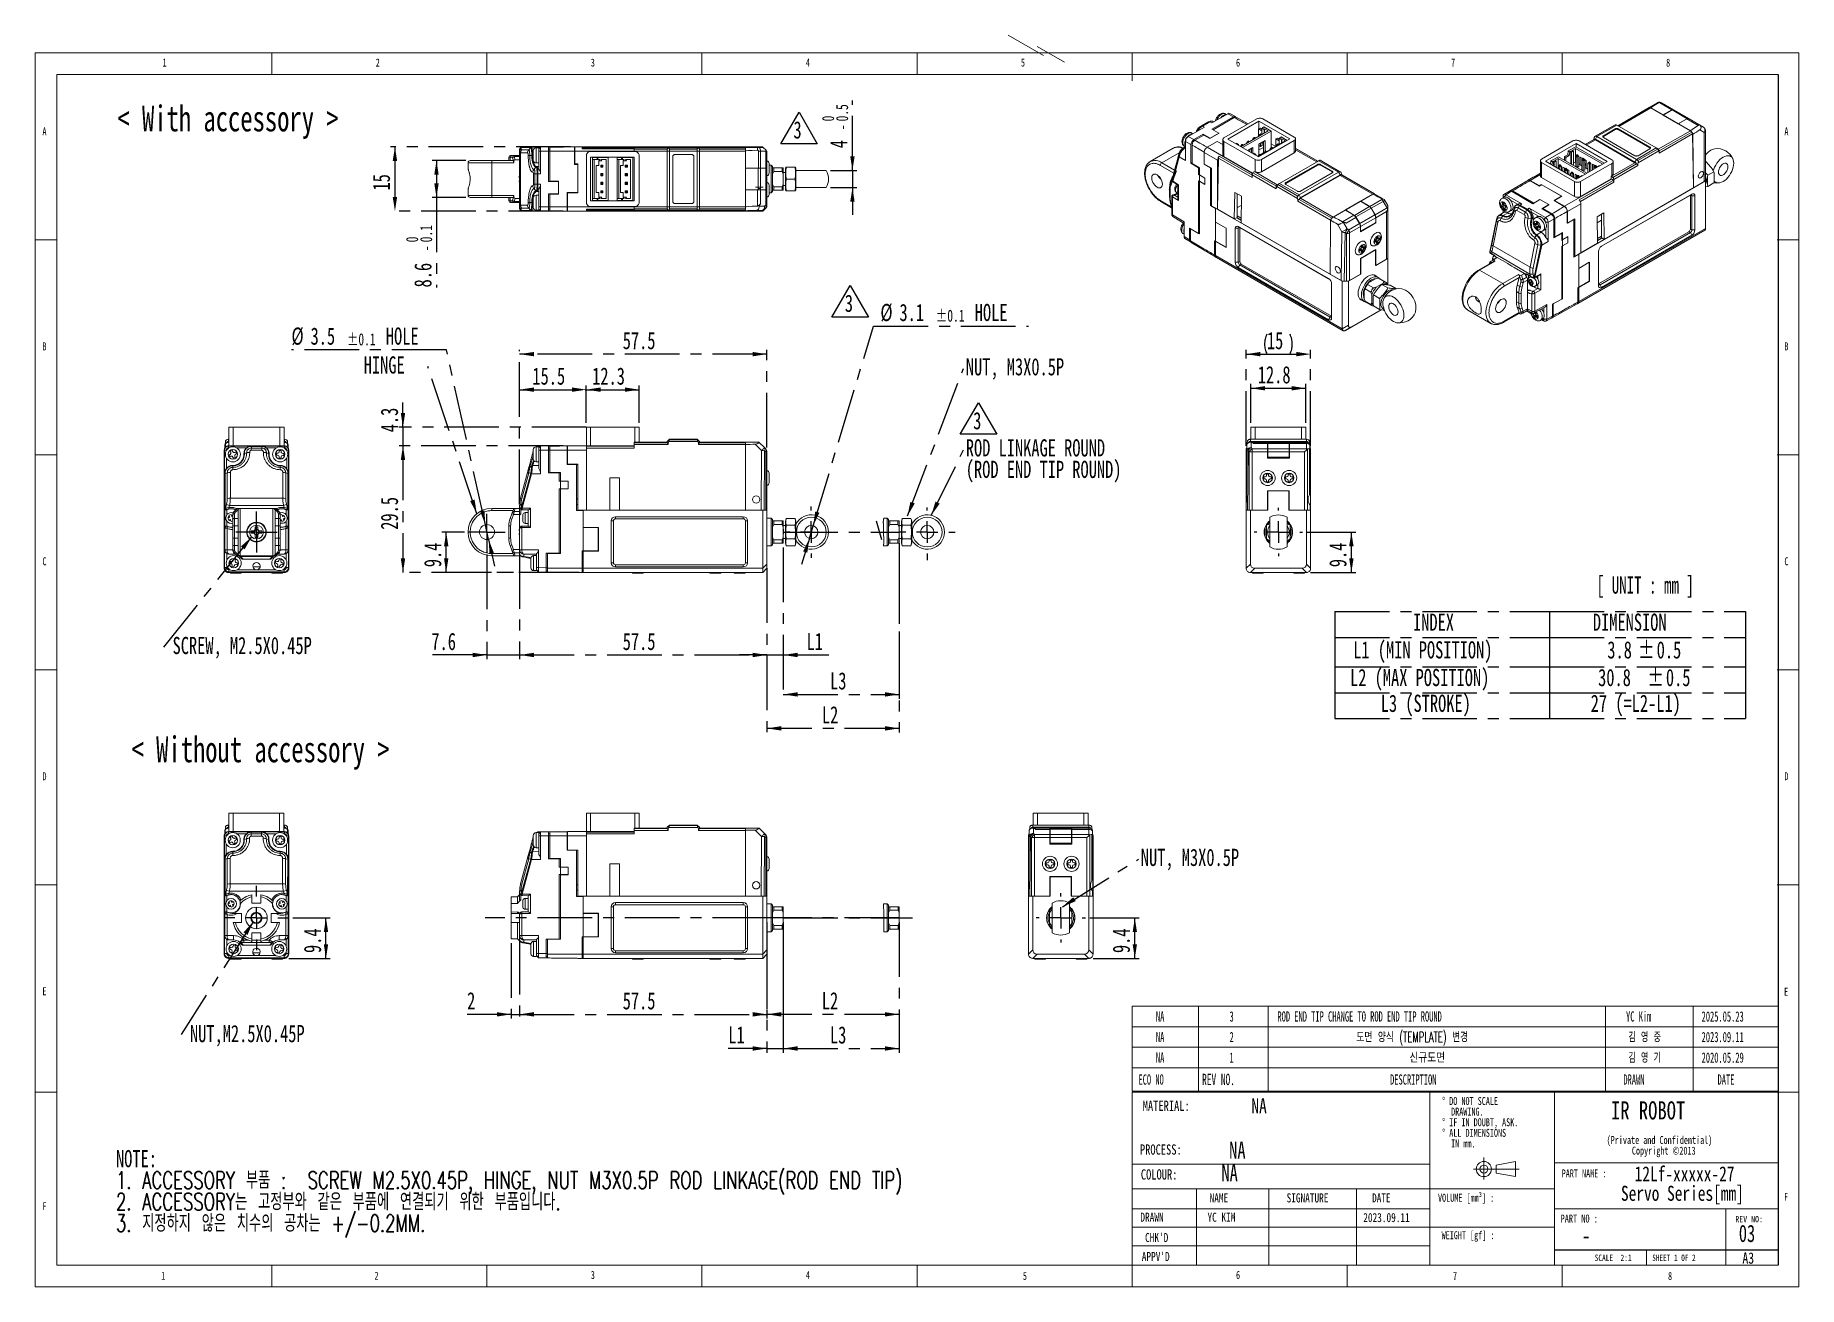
# Model space of a CAD drawing. Header units: millimetres. Extents: x 5 to 415, y 5 to 296.
import ezdxf

# ---------------------------------------------------------------- set-up
doc = ezdxf.new("R2010")
doc.units = ezdxf.units.MM
doc.linetypes.add('CENTERX2', pattern=[20.32, 12.7, -2.54, 2.54, -2.54])
doc.layers.add('CENTER_LINE', color=7, linetype='CENTERX2')
doc.layers.add('NOTES', color=7, linetype='Continuous')
doc.styles.add('SLDTEXTSTYLE0', font='TXT', dxfattribs={"width": 0.7})
doc.styles.add('SLDTEXTSTYLE1', font='TXT', dxfattribs={"width": 0.638462})
doc.styles.add('SLDTEXTSTYLE2', font='TXT', dxfattribs={"width": 0.7, "bigfont": 'bigfont'})
doc.styles.add('SLDTEXTSTYLE3', font='TXT', dxfattribs={"width": 0.75})
doc.styles.add('SLDTEXTSTYLE4', font='TXT', dxfattribs={"width": 0.6875})
doc.styles.add('SLDTEXTSTYLE5', font='TXT', dxfattribs={"width": 0.694444})
doc.styles.add('SLDTEXTSTYLE6', font='TXT', dxfattribs={"width": 0.605})
doc.styles.add('SLDTEXTSTYLE7', font='TXT', dxfattribs={"width": 0.605, "bigfont": 'bigfont'})
doc.styles.add('SLDTEXTSTYLE8', font='TXT', dxfattribs={"width": 0.563, "bigfont": 'bigfont'})
doc.dimstyles.new('SLDDIMSTYLE0', dxfattribs={"dimtxt": 4, "dimasz": 3.302, "dimexe": 0, "dimexo": 0.0625, "dimgap": 1, "dimtad": 1, "dimrnd": 1e-09, "dimzin": 12, "dimdsep": 46, "dimtxsty": 'SLDTEXTSTYLE0', "dimsah": 1, "dimcen": 0.09, "dimadec": 0, "dimazin": 3, "dimtfac": 1, "dimtofl": 0, "dimtmove": 0, "dimatfit": 3, "dimfxl": 1, "dimfrac": 2, "dimtolj": 1, "dimtzin": 12, "dimarcsym": 0})
doc.dimstyles.new('SLDDIMSTYLE1', dxfattribs={"dimtxt": 4, "dimasz": 3.302, "dimexe": 0, "dimexo": 0.0625, "dimgap": 1, "dimtad": 1, "dimrnd": 1e-09, "dimzin": 12, "dimdsep": 46, "dimtxsty": 'SLDTEXTSTYLE0', "dimsah": 1, "dimcen": 0.09, "dimadec": 0, "dimazin": 3, "dimtfac": 1, "dimtmove": 0, "dimatfit": 0, "dimfxl": 1, "dimfrac": 2, "dimtolj": 1, "dimtzin": 12, "dimarcsym": 0})
doc.dimstyles.new('SLDDIMSTYLE2', dxfattribs={"dimtxt": 4, "dimasz": 3.302, "dimexe": 0, "dimexo": 0.0625, "dimgap": 1, "dimtad": 0, "dimtih": 1, "dimtoh": 1, "dimdec": 1, "dimrnd": 1e-09, "dimzin": 12, "dimdsep": 46, "dimtxsty": 'SLDTEXTSTYLE0', "dimsah": 1, "dimcen": 0, "dimadec": 0, "dimazin": 3, "dimtol": 1, "dimtp": 0.1, "dimtm": 0.1, "dimtfac": 1, "dimtdec": 1, "dimtmove": 0, "dimatfit": 3, "dimfxl": 1, "dimfrac": 2, "dimtolj": 1, "dimarcsym": 0})
doc.dimstyles.new('SLDDIMSTYLE3', dxfattribs={"dimtxt": 4, "dimasz": 3.302, "dimexe": 0, "dimexo": 0.0625, "dimgap": 1, "dimtad": 1, "dimdec": 1, "dimrnd": 1e-09, "dimzin": 12, "dimdsep": 46, "dimtxsty": 'SLDTEXTSTYLE0', "dimsah": 1, "dimcen": 0.09, "dimadec": 0, "dimazin": 3, "dimtfac": 1, "dimtdec": 1, "dimtofl": 0, "dimtmove": 0, "dimatfit": 3, "dimfxl": 1, "dimfrac": 2, "dimtolj": 1, "dimtzin": 12, "dimarcsym": 0})
doc.dimstyles.new('SLDDIMSTYLE4', dxfattribs={"dimtxt": 4, "dimasz": 3.302, "dimexe": 0, "dimexo": 0.0625, "dimgap": 1, "dimtad": 0, "dimtih": 1, "dimtoh": 1, "dimrnd": 1e-09, "dimzin": 12, "dimdsep": 46, "dimtxsty": 'SLDTEXTSTYLE0', "dimsah": 1, "dimcen": 0, "dimadec": 0, "dimazin": 3, "dimtol": 1, "dimtp": 0.1, "dimtm": 0.1, "dimtfac": 1, "dimtmove": 0, "dimatfit": 3, "dimfxl": 1, "dimfrac": 2, "dimtolj": 1, "dimarcsym": 0})
doc.dimstyles.new('SLDDIMSTYLE5', dxfattribs={"dimtxt": 0.18, "dimasz": 3.302, "dimexe": 0, "dimexo": 0.0625, "dimgap": 0, "dimtad": 0, "dimtih": 1, "dimtoh": 1, "dimdec": 0, "dimrnd": 1e-09, "dimzin": 0, "dimdsep": 46, "dimtxsty": 'Standard', "dimsah": 1, "dimcen": 0.09, "dimadec": 0, "dimazin": 0, "dimtfac": 3.302, "dimtdec": 0, "dimtofl": 0, "dimtmove": 0, "dimatfit": 3, "dimfxl": 1, "dimfrac": 2, "dimtolj": 1, "dimtzin": 0, "dimarcsym": 0})
doc.dimstyles.new('SLDDIMSTYLE6', dxfattribs={"dimtxt": 4, "dimasz": 3.302, "dimexe": 0, "dimexo": 0.0625, "dimgap": 1, "dimtad": 1, "dimrnd": 1e-09, "dimzin": 12, "dimdsep": 46, "dimtxsty": 'SLDTEXTSTYLE0', "dimsah": 1, "dimcen": 0.09, "dimadec": 0, "dimazin": 3, "dimtol": 1, "dimtm": 0.1, "dimtfac": 1, "dimtofl": 0, "dimtmove": 0, "dimatfit": 3, "dimfxl": 1, "dimfrac": 2, "dimtolj": 1, "dimarcsym": 0})
doc.dimstyles.new('SLDDIMSTYLE7', dxfattribs={"dimtxt": 4, "dimasz": 3.302, "dimexe": 0, "dimexo": 0.0625, "dimgap": 1, "dimtad": 1, "dimrnd": 1e-09, "dimzin": 12, "dimdsep": 46, "dimtxsty": 'SLDTEXTSTYLE0', "dimsah": 1, "dimcen": 0.09, "dimadec": 0, "dimazin": 3, "dimtol": 1, "dimtm": 0.5, "dimtfac": 1, "dimtmove": 0, "dimatfit": 0, "dimfxl": 1, "dimfrac": 2, "dimtolj": 1, "dimarcsym": 0})

msp = doc.modelspace()

# ---------------------------------------------------------------- texts
at = {"color": 7, "linetype": 'Continuous', "lineweight": 0}
for s, insert, char_height, attachment_point, style in [('1', (34.583, 290.668), 1.852, 1, 'SLDTEXTSTYLE3'), ('2', (84.167, 290.668), 1.852, 1, 'SLDTEXTSTYLE3'), ('3', (134.167, 290.668), 1.852, 1, 'SLDTEXTSTYLE3'), ('4', (184.167, 290.668), 1.852, 1, 'SLDTEXTSTYLE3'), ('5', (234.167, 290.668), 1.852, 1, 'SLDTEXTSTYLE3'), ('6', (284.167, 290.668), 1.852, 1, 'SLDTEXTSTYLE3'), ('7', (334.167, 290.668), 1.852, 1, 'SLDTEXTSTYLE3'), ('8', (384.167, 290.668), 1.852, 1, 'SLDTEXTSTYLE3'), ('A', (6.667, 274.668), 1.852, 1, 'SLDTEXTSTYLE3'), ('A', (411.667, 274.668), 1.852, 1, 'SLDTEXTSTYLE3'), ('B', (6.667, 224.668), 1.852, 1, 'SLDTEXTSTYLE3'), ('B', (411.667, 224.668), 1.852, 1, 'SLDTEXTSTYLE3'), ('C', (6.667, 174.668), 1.852, 1, 'SLDTEXTSTYLE3'), ('C', (411.667, 174.668), 1.852, 1, 'SLDTEXTSTYLE3'), ('D', (6.667, 124.668), 1.852, 1, 'SLDTEXTSTYLE3'), ('D', (411.667, 124.668), 1.852, 1, 'SLDTEXTSTYLE3'), ('E', (6.667, 74.668), 1.852, 1, 'SLDTEXTSTYLE3'), ('E', (411.586, 74.537), 1.852, 1, 'SLDTEXTSTYLE3'), ('MATERIAL:', (262.479, 48.278), 2.3813, 1, 'SLDTEXTSTYLE3'), ('NA', (289.535, 48.832), 3.5, 2, 'SLDTEXTSTYLE3'), ('PROCESS:', (261.829, 38.108), 2.3813, 1, 'SLDTEXTSTYLE3'), ('PART NAME :', (359.887, 32.29), 1.85208, 1, 'SLDTEXTSTYLE3'), ('F', (6.667, 24.668), 1.852, 1, 'SLDTEXTSTYLE3'), ('NAME', (278.027, 26.726), 2.1167, 1, 'SLDTEXTSTYLE3'), ('SIGNATURE', (295.935, 26.726), 2.1167, 1, 'SLDTEXTSTYLE3'), ('DATE', (315.804, 26.726), 2.1167, 1, 'SLDTEXTSTYLE3'), ('VOLUME [mm³] :', (331.133, 26.622), 1.85208, 1, 'SLDTEXTSTYLE3'), ('DRAWN', (261.937, 22.233), 2.1167, 1, 'SLDTEXTSTYLE3'), ('2023.09.11', (313.76, 22.154), 2.1167, 1, 'SLDTEXTSTYLE3'), ('REV NO:', (400.257, 21.476), 1.5, 1, 'SLDTEXTSTYLE3'), ("CHK'D", (263.024, 17.51), 2.1167, 1, 'SLDTEXTSTYLE3'), ('-', (365.556, 18.906), 4, 2, 'SLDTEXTSTYLE3'), ("APPV'D", (262.263, 13.079), 2.1167, 1, 'SLDTEXTSTYLE3'), ('SCALE  2:1', (367.564, 12.491), 1.5, 1, 'SLDTEXTSTYLE0'), ('SHEET 1 OF 2', (380.942, 12.491), 1.5, 1, 'SLDTEXTSTYLE4'), ('A3', (401.912, 13.007), 2.6458, 1, 'SLDTEXTSTYLE3'), ('1', (34.278, 8.493), 1.852, 1, 'SLDTEXTSTYLE3'), ('2', (83.861, 8.493), 1.852, 1, 'SLDTEXTSTYLE3'), ('3', (134.167, 8.668), 1.852, 1, 'SLDTEXTSTYLE3'), ('4', (184.167, 8.668), 1.852, 1, 'SLDTEXTSTYLE3'), ('5', (234.613, 8.434), 1.852, 1, 'SLDTEXTSTYLE3')]:
    msp.add_mtext(s, dxfattribs=dict(at, insert=insert, char_height=char_height, attachment_point=attachment_point, style=style))
at = {"layer": 'CENTER_LINE', "attachment_point": 1}
for s, insert, char_height, style in [('< With accessory >', (24.098, 279.741), 6, 'SLDTEXTSTYLE0'), ('[ UNIT : mm ]', (368.039, 170.221), 4, 'SLDTEXTSTYLE1'), ('< Without accessory >', (27.378, 132.998), 6, 'SLDTEXTSTYLE0'), ('NA', (282.586, 38.782), 4, 'SLDTEXTSTYLE0'), ('NA', (280.782, 33.508), 4, 'SLDTEXTSTYLE0'), ('03', (401.069, 19.417), 4, 'SLDTEXTSTYLE0')]:
    msp.add_mtext(s, dxfattribs=dict(at, insert=insert, char_height=char_height, style=style))
at = {"layer": 'NOTES', "attachment_point": 1}
for s, insert, char_height, style in [('IR ROBOT', (371.345, 48.136), 4.2333, 'SLDTEXTSTYLE3'), ('COLOUR:', (262.046, 32.312), 2.3813, 'SLDTEXTSTYLE3'), ('F', (411.586, 26.839), 1.852, 'SLDTEXTSTYLE3'), ('YC KIM', (277.535, 22.233), 2.1167, 'SLDTEXTSTYLE3'), ('PART NO :', (359.636, 21.78), 1.8521, 'SLDTEXTSTYLE5'), ('WEIGHT [gf] :', (331.976, 17.919), 1.85208, 'SLDTEXTSTYLE3'), ('6', (284.167, 8.668), 1.852, 'SLDTEXTSTYLE3'), ('7', (334.613, 8.434), 1.852, 'SLDTEXTSTYLE3'), ('8', (384.613, 8.434), 1.852, 'SLDTEXTSTYLE3')]:
    msp.add_mtext(s, dxfattribs=dict(at, insert=insert, char_height=char_height, style=style))

# ---------------------------------------------------------------- blocks, each defined once
blk = doc.blocks.new('SW_NOTE_0')
at = {"layer": 'CENTER_LINE', "color": 0, "char_height": 4, "attachment_point": 1}
for s, insert, style in [('NOTE:', (0, 5.16), 'SLDTEXTSTYLE0'), ('1. ACCESSORY 부품 :  SCREW M2.5X0.45P, HINGE, NUT M3X0.5P ROD LINKAGE(ROD END TIP)', (0, 0.16), 'SLDTEXTSTYLE2'), ('2. ACCESSORY는 고정부와 같은 부품에 연결되기 위한 부품입니다.', (0, -4.84), 'SLDTEXTSTYLE2'), ('3. 지정하지 않은 치수의 공차는 +/-0.2MM.', (0, -9.84), 'SLDTEXTSTYLE2')]:
    blk.add_mtext(s, dxfattribs=dict(at, insert=insert, style=style))
blk = doc.blocks.new('SW_NOTE_0_1')
at = {"layer": 'CENTER_LINE', "color": 0}
for p, q in [((-2.93, -0.07), (1.3, 7.27)), ((1.3, 7.27), (5.53, -0.07)), ((5.53, -0.07), (-2.93, -0.07))]:
    blk.add_line(p, q, dxfattribs=at)
at = {"layer": 'CENTER_LINE', "color": 0, "insert": (0, 5.16), "char_height": 4, "attachment_point": 1, "style": 'SLDTEXTSTYLE0'}
blk.add_mtext('3', dxfattribs=at)
blk = doc.blocks.new('SW_NOTE_0_2')
at = {"layer": 'CENTER_LINE', "color": 0}
for p, q in [((-2.99, -0.06), (1.25, 7.27)), ((1.25, 7.27), (5.48, -0.06)), ((5.48, -0.06), (-2.99, -0.06))]:
    blk.add_line(p, q, dxfattribs=at)
at = {"layer": 'CENTER_LINE', "color": 0, "insert": (0, 5.16), "char_height": 4, "attachment_point": 1, "style": 'SLDTEXTSTYLE0'}
blk.add_mtext('3', dxfattribs=at)
blk = doc.blocks.new('SW_NOTE_0_3')
at = {"layer": 'CENTER_LINE', "color": 0}
for p, q in [((-2.99, -0.01), (1.24, 7.32)), ((1.24, 7.32), (5.48, -0.01)), ((5.48, -0.01), (-2.99, -0.01))]:
    blk.add_line(p, q, dxfattribs=at)
at = {"layer": 'CENTER_LINE', "color": 0, "insert": (0, 5.16), "char_height": 4, "attachment_point": 1, "style": 'SLDTEXTSTYLE0'}
blk.add_mtext('3', dxfattribs=at)
blk = doc.blocks.new('SW_NOTE_0_4')
at = {"color": 0, "linetype": 'Continuous', "lineweight": 0, "char_height": 1.8521, "attachment_point": 2, "style": 'SLDTEXTSTYLE3'}
for s, insert in [('(Private and Confidential)', (15.4, 2.39)), ('Copyright ©2013', (16.39, -0.08))]:
    blk.add_mtext(s, dxfattribs=dict(at, insert=insert))
blk = doc.blocks.new('SW_NOTE_0_5')
at = {"color": 0, "linetype": 'Continuous', "lineweight": 0, "char_height": 3.5, "attachment_point": 2, "style": 'SLDTEXTSTYLE3'}
for s, insert in [('12Lf-xxxxx-27', (13.78, 4.51)), ('Servo Series[mm]', (13.28, -0.01))]:
    blk.add_mtext(s, dxfattribs=dict(at, insert=insert))
blk = doc.blocks.new('SW_NOTE_0_6')
at = {"color": 0, "linetype": 'Continuous', "lineweight": 0, "attachment_point": 1, "style": 'SLDTEXTSTYLE3'}
for s, insert, char_height in [('%%d DO NOT SCALE', (0, 2.39), 1.8521), ('%%d IF IN DOUBT, ASK.', (0, -2.55), 1.8521), ('DRAWING.', (2.08, -0.08), 1.852), ('%%d ALL DIMENSIONS', (0, -5.02), 1.8521), ('IN mm.', (2.08, -7.49), 1.852)]:
    blk.add_mtext(s, dxfattribs=dict(at, insert=insert, char_height=char_height))
blk = doc.blocks.new('SW_TABLEANNOTATION_0')
at = {"color": 0, "linetype": 'Continuous', "lineweight": 18}
for p, q in [((0, 0), (0, -4.79)), ((0, 0), (15.39, 0)), ((15.39, 0), (15.39, -4.79)), ((15.39, 0), (31.57, 0)), ((31.57, 0), (31.57, -4.79)), ((31.57, 0), (109.99, 0)), ((109.99, 0), (109.99, -4.79)), ((109.99, 0), (130.36, 0)), ((130.36, 0), (130.36, -4.79)), ((130.36, 0), (150.24, 0)), ((150.24, 0), (150.24, -4.79)), ((0, -4.79), (0, -9.57)), ((0, -4.79), (15.39, -4.79)), ((15.39, -4.79), (15.39, -9.57)), ((15.39, -4.79), (31.57, -4.79)), ((31.57, -4.79), (31.57, -9.57)), ((31.57, -4.79), (109.99, -4.79)), ((109.99, -4.79), (109.99, -9.57)), ((109.99, -4.79), (130.36, -4.79)), ((130.36, -4.79), (130.36, -9.57)), ((130.36, -4.79), (150.24, -4.79)), ((150.24, -4.79), (150.24, -9.57)), ((0, -9.57), (0, -14.36)), ((0, -9.57), (15.39, -9.57)), ((15.39, -9.57), (15.39, -14.36)), ((15.39, -9.57), (31.57, -9.57)), ((31.57, -9.57), (31.57, -14.36)), ((31.57, -9.57), (109.99, -9.57)), ((109.99, -9.57), (109.99, -14.36)), ((109.99, -9.57), (130.36, -9.57)), ((130.36, -9.57), (130.36, -14.36)), ((130.36, -9.57), (150.24, -9.57)), ((150.24, -9.57), (150.24, -14.36)), ((0, -14.36), (0, -19.79)), ((0, -14.36), (15.39, -14.36)), ((15.39, -14.36), (15.39, -19.79)), ((15.39, -14.36), (31.57, -14.36)), ((31.57, -14.36), (31.57, -19.79)), ((31.57, -14.36), (109.99, -14.36)), ((109.99, -14.36), (109.99, -19.79)), ((109.99, -14.36), (130.36, -14.36)), ((130.36, -14.36), (130.36, -19.79)), ((130.36, -14.36), (150.24, -14.36)), ((150.24, -14.36), (150.24, -19.79)), ((0, -19.79), (15.39, -19.79)), ((15.39, -19.79), (31.57, -19.79)), ((31.57, -19.79), (109.99, -19.79)), ((109.99, -19.79), (130.36, -19.79)), ((130.36, -19.79), (150.24, -19.79))]:
    blk.add_line(p, q, dxfattribs=at)
at = {"color": 0, "linetype": 'Continuous', "lineweight": 0, "attachment_point": 1}
for s, insert, char_height, style in [('NA', (5.49, -1.21), 2.381, 'SLDTEXTSTYLE6'), ('3', (22.6, -1.21), 2.38, 'SLDTEXTSTYLE6'), ('ROD END TIP CHANGE TO ROD END TIP ROUND', (33.74, -1.21), 2.3813, 'SLDTEXTSTYLE6'), ('YC Kim', (114.79, -1.21), 2.381, 'SLDTEXTSTYLE6'), ('2025.05.23', (132.36, -1.21), 2.381, 'SLDTEXTSTYLE6'), ('NA', (5.49, -5.99), 2.381, 'SLDTEXTSTYLE6'), ('2', (22.6, -5.99), 2.38, 'SLDTEXTSTYLE6'), ('도면 양식 (TEMPLATE) 변경', (52.09, -5.99), 2.3813, 'SLDTEXTSTYLE7'), ('김 영 중', (115.33, -5.99), 2.381, 'SLDTEXTSTYLE8'), ('2023.09.11', (132.36, -5.99), 2.381, 'SLDTEXTSTYLE6'), ('NA', (5.49, -10.78), 2.381, 'SLDTEXTSTYLE6'), ('1', (22.6, -10.78), 2.38, 'SLDTEXTSTYLE6'), ('신규도면', (64.43, -10.78), 2.381, 'SLDTEXTSTYLE2'), ('김 영 기', (115.33, -10.78), 2.381, 'SLDTEXTSTYLE8'), ('2020.05.29', (132.36, -10.78), 2.381, 'SLDTEXTSTYLE6'), ('ECO NO', (1.43, -15.88), 2.381, 'SLDTEXTSTYLE6'), ('REV NO.', (16.23, -15.72), 2.646, 'SLDTEXTSTYLE6'), ('DESCRIPTION', (59.93, -15.88), 2.3813, 'SLDTEXTSTYLE6'), ('DRAWN', (114.17, -15.88), 2.381, 'SLDTEXTSTYLE6'), ('DATE', (136.06, -15.88), 2.381, 'SLDTEXTSTYLE6')]:
    blk.add_mtext(s, dxfattribs=dict(at, insert=insert, char_height=char_height, style=style))
blk = doc.blocks.new('SW_TABLEANNOTATION_1')
at = {"layer": 'CENTER_LINE', "color": 0}
for p, q in [((0, 0), (0, -6)), ((0, 0), (49.88, 0)), ((49.88, 0), (49.88, -6)), ((49.88, 0), (95.48, 0)), ((95.48, 0), (95.48, -6)), ((0, -6), (0, -12.87)), ((0, -6), (49.88, -6)), ((49.88, -6), (49.88, -12.87)), ((49.88, -6), (95.48, -6)), ((95.48, -6), (95.48, -12.87)), ((0, -12.87), (0, -18.87)), ((0, -12.87), (49.88, -12.87)), ((49.88, -12.87), (49.88, -18.87)), ((49.88, -12.87), (95.48, -12.87)), ((95.48, -12.87), (95.48, -18.87)), ((0, -18.87), (0, -24.87)), ((0, -18.87), (49.88, -18.87)), ((49.88, -18.87), (49.88, -24.87)), ((49.88, -18.87), (95.48, -18.87)), ((95.48, -18.87), (95.48, -24.87)), ((0, -24.87), (49.88, -24.87)), ((49.88, -24.87), (95.48, -24.87))]:
    blk.add_line(p, q, dxfattribs=at)
at = {"layer": 'CENTER_LINE', "color": 0, "char_height": 4, "attachment_point": 1, "style": 'SLDTEXTSTYLE0'}
for s, insert in [('INDEX', (18.15, -0.47)), ('DIMENSION', (59.96, -0.47)), ('L1 (MIN POSITION)', (4.24, -6.91)), ('3.8', (63.32, -6.91)), ('%%p', (70.5, -6.91)), ('0.5', (74.8, -6.91)), ('L2 (MAX POSITION)', (3.51, -13.34)), ('30.8', (61.18, -13.34)), ('%%p', (72.64, -13.34)), ('0.5', (76.94, -13.34)), ('L3 (STROKE)', (10.64, -19.34)), ('27 (=L2-L1)', (59.46, -19.34))]:
    blk.add_mtext(s, dxfattribs=dict(at, insert=insert))
blk = doc.blocks.new('_D')
at = {"layer": 'CENTER_LINE'}
for p, q in [((178.92, 176.94), (178.92, 141.77)), ((205.88, 172.62), (205.88, 141.77)), ((178.92, 142.77), (205.88, 142.77))]:
    blk.add_line(p, q, dxfattribs=at)
for points in [[(178.92, 142.77), (182.22, 142.27), (182.22, 143.28)], [(205.88, 142.77), (202.58, 143.28), (202.58, 142.27)]]:
    blk.add_solid(points, dxfattribs=at)
at = {"layer": 'CENTER_LINE', "insert": (189.79, 147.93), "char_height": 4, "attachment_point": 1, "style": 'SLDTEXTSTYLE0'}
blk.add_mtext('L3', dxfattribs=at)
blk = doc.blocks.new('_D_1')
at = {"layer": 'CENTER_LINE'}
for p, q in [((205.88, 176.94), (205.88, 133.88)), ((175.12, 172.11), (175.12, 133.88)), ((205.88, 134.88), (175.12, 134.88))]:
    blk.add_line(p, q, dxfattribs=at)
for points in [[(175.12, 134.88), (178.42, 134.37), (178.42, 135.39)], [(205.88, 134.88), (202.58, 135.39), (202.58, 134.37)]]:
    blk.add_solid(points, dxfattribs=at)
at = {"layer": 'CENTER_LINE', "insert": (187.89, 140.04), "char_height": 4, "attachment_point": 1, "style": 'SLDTEXTSTYLE0'}
blk.add_mtext('L2', dxfattribs=at)
blk = doc.blocks.new('_D_2')
at = {"layer": 'CENTER_LINE'}
for p, q in [((90.49, 204.92), (90.49, 210.66)), ((133.12, 204.92), (89.49, 204.92)), ((90.49, 204.92), (90.49, 200.62)), ((127.72, 200.62), (89.49, 200.62)), ((90.49, 200.62), (90.49, 194.27))]:
    blk.add_line(p, q, dxfattribs=at)
for points in [[(90.49, 204.92), (91, 208.22), (89.98, 208.22)], [(90.49, 200.62), (89.98, 197.32), (91, 197.32)]]:
    blk.add_solid(points, dxfattribs=at)
at = {"layer": 'CENTER_LINE', "insert": (85.33, 203.75), "char_height": 4, "attachment_point": 1, "rotation": 90, "style": 'SLDTEXTSTYLE0'}
blk.add_mtext('4.3', dxfattribs=at)
blk = doc.blocks.new('_D_3')
at = {"layer": 'CENTER_LINE'}
for p, q in [((133.12, 205.92), (133.12, 214.66)), ((133.12, 213.66), (145.42, 213.66)), ((145.42, 205.92), (145.42, 214.66))]:
    blk.add_line(p, q, dxfattribs=at)
for points in [[(133.12, 213.66), (136.42, 213.16), (136.42, 214.17)], [(145.42, 213.66), (142.12, 214.17), (142.12, 213.16)]]:
    blk.add_solid(points, dxfattribs=at)
at = {"layer": 'CENTER_LINE', "insert": (134.48, 218.82), "char_height": 4, "attachment_point": 1, "style": 'SLDTEXTSTYLE0'}
blk.add_mtext('12.3', dxfattribs=at)
blk = doc.blocks.new('_D_4')
at = {"layer": 'CENTER_LINE'}
for p, q in [((100.59, 222.96), (64.57, 222.96)), ((109.64, 182.25), (100.59, 222.96)), ((110.4, 178.83), (109.64, 182.25)), ((110.4, 178.83), (111.78, 172.63))]:
    blk.add_line(p, q, dxfattribs=at)
for points in [[(109.64, 182.25), (109.42, 185.58), (108.43, 185.36)], [(110.4, 178.83), (110.62, 175.5), (111.61, 175.72)]]:
    blk.add_solid(points, dxfattribs=at)
at = {"layer": 'CENTER_LINE', "attachment_point": 1, "style": 'SLDTEXTSTYLE0'}
for s, insert, char_height in [('%%c', (64.57, 228.12), 4), ('3.5', (69, 228.12), 4), ('±0.1', (77.46, 226.77), 2.8), ('HOLE', (86.51, 228.12), 4)]:
    blk.add_mtext(s, dxfattribs=dict(at, insert=insert, char_height=char_height))
blk = doc.blocks.new('_D_5')
at = {"layer": 'CENTER_LINE'}
for p, q in [((104.77, 180.54), (99.54, 180.54)), ((100.54, 171.12), (100.54, 180.54)), ((131.42, 171.12), (99.54, 171.12))]:
    blk.add_line(p, q, dxfattribs=at)
for points in [[(100.54, 180.54), (100.03, 177.24), (101.05, 177.24)], [(100.54, 171.12), (101.05, 174.42), (100.03, 174.42)]]:
    blk.add_solid(points, dxfattribs=at)
at = {"layer": 'CENTER_LINE', "insert": (95.39, 172.37), "char_height": 4, "attachment_point": 1, "rotation": 90, "style": 'SLDTEXTSTYLE0'}
blk.add_mtext('9.4', dxfattribs=at)
blk = doc.blocks.new('_D_6')
at = {"layer": 'CENTER_LINE'}
for p, q in [((127.72, 200.62), (89.49, 200.62)), ((90.49, 200.62), (90.49, 171.12)), ((130.12, 171.12), (89.49, 171.12))]:
    blk.add_line(p, q, dxfattribs=at)
for points in [[(90.49, 200.62), (89.98, 197.32), (91, 197.32)], [(90.49, 171.12), (91, 174.42), (89.98, 174.42)]]:
    blk.add_solid(points, dxfattribs=at)
at = {"layer": 'CENTER_LINE', "insert": (85.33, 181.08), "char_height": 4, "attachment_point": 1, "rotation": 90, "style": 'SLDTEXTSTYLE0'}
blk.add_mtext('29.5', dxfattribs=at)
blk = doc.blocks.new('_D_7')
at = {"layer": 'CENTER_LINE'}
for p, q in [((110.02, 175.29), (110.02, 150.95)), ((117.62, 175.42), (117.62, 150.95)), ((110.02, 151.95), (97.09, 151.95)), ((110.02, 151.95), (117.62, 151.95)), ((117.62, 151.95), (123.97, 151.95))]:
    blk.add_line(p, q, dxfattribs=at)
for points in [[(110.02, 151.95), (106.72, 152.46), (106.72, 151.44)], [(117.62, 151.95), (120.92, 151.44), (120.92, 152.46)]]:
    blk.add_solid(points, dxfattribs=at)
at = {"layer": 'CENTER_LINE', "insert": (97.09, 157.1), "char_height": 4, "attachment_point": 1, "style": 'SLDTEXTSTYLE0'}
blk.add_mtext('7.6', dxfattribs=at)
blk = doc.blocks.new('_D_8')
at = {"layer": 'CENTER_LINE'}
for p, q in [((117.62, 175.42), (117.62, 150.95)), ((175.12, 172.11), (175.12, 150.95)), ((117.62, 151.95), (175.12, 151.95))]:
    blk.add_line(p, q, dxfattribs=at)
for points in [[(117.62, 151.95), (120.92, 151.44), (120.92, 152.46)], [(175.12, 151.95), (171.82, 152.46), (171.82, 151.44)]]:
    blk.add_solid(points, dxfattribs=at)
at = {"layer": 'CENTER_LINE', "insert": (141.58, 157.1), "char_height": 4, "attachment_point": 1, "style": 'SLDTEXTSTYLE0'}
blk.add_mtext('57.5', dxfattribs=at)
blk = doc.blocks.new('_D_9')
at = {"layer": 'CENTER_LINE'}
for p, q in [((178.92, 176.94), (178.92, 150.95)), ((175.12, 172.11), (175.12, 150.95)), ((175.12, 151.95), (168.77, 151.95)), ((175.12, 151.95), (178.92, 151.95)), ((178.92, 151.95), (189.53, 151.95))]:
    blk.add_line(p, q, dxfattribs=at)
for points in [[(175.12, 151.95), (171.82, 152.46), (171.82, 151.44)], [(178.92, 151.95), (182.22, 151.44), (182.22, 152.46)]]:
    blk.add_solid(points, dxfattribs=at)
at = {"layer": 'CENTER_LINE', "insert": (184.32, 157.1), "char_height": 4, "attachment_point": 1, "style": 'SLDTEXTSTYLE0'}
blk.add_mtext('L1', dxfattribs=at)
blk = doc.blocks.new('_D_10')
at = {"layer": 'CENTER_LINE'}
for p, q in [((117.62, 187.04), (117.62, 214.66)), ((117.62, 213.66), (133.12, 213.66)), ((133.12, 205.92), (133.12, 214.66))]:
    blk.add_line(p, q, dxfattribs=at)
for points in [[(117.62, 213.66), (120.92, 213.16), (120.92, 214.17)], [(133.12, 213.66), (129.82, 214.17), (129.82, 213.16)]]:
    blk.add_solid(points, dxfattribs=at)
at = {"layer": 'CENTER_LINE', "insert": (120.58, 218.82), "char_height": 4, "attachment_point": 1, "style": 'SLDTEXTSTYLE0'}
blk.add_mtext('15.5', dxfattribs=at)
blk = doc.blocks.new('_D_11')
at = {"layer": 'CENTER_LINE'}
for p, q in [((117.62, 187.04), (117.62, 222.92)), ((175.12, 221.92), (117.62, 221.92)), ((175.12, 200.21), (175.12, 222.92))]:
    blk.add_line(p, q, dxfattribs=at)
for points in [[(117.62, 221.92), (120.92, 221.42), (120.92, 222.43)], [(175.12, 221.92), (171.82, 222.43), (171.82, 221.42)]]:
    blk.add_solid(points, dxfattribs=at)
at = {"layer": 'CENTER_LINE', "insert": (141.58, 227.08), "char_height": 4, "attachment_point": 1, "style": 'SLDTEXTSTYLE0'}
blk.add_mtext('57.5', dxfattribs=at)
blk = doc.blocks.new('_D_12')
at = {"layer": 'CENTER_LINE'}
for p, q in [((185.87, 182.02), (199.9, 228.46)), ((199.9, 228.46), (235.92, 228.46)), ((184.97, 179.06), (185.87, 182.02)), ((184.97, 179.06), (183.14, 172.98))]:
    blk.add_line(p, q, dxfattribs=at)
for points in [[(185.87, 182.02), (187.31, 185.04), (186.34, 185.33)], [(184.97, 179.06), (183.53, 176.04), (184.5, 175.75)]]:
    blk.add_solid(points, dxfattribs=at)
at = {"layer": 'CENTER_LINE', "attachment_point": 1, "style": 'SLDTEXTSTYLE0'}
for s, insert, char_height in [('%%c', (201.49, 233.62), 4), ('3.1', (205.92, 233.62), 4), ('±0.1', (214.38, 232.27), 2.8), ('HOLE', (223.43, 233.62), 4)]:
    blk.add_mtext(s, dxfattribs=dict(at, insert=insert, char_height=char_height))
blk = doc.blocks.new('SW_NOTE_0_7')
at = {"layer": 'CENTER_LINE', "color": 0, "insert": (-14.9, 2.37), "char_height": 4, "attachment_point": 1, "style": 'SLDTEXTSTYLE0'}
blk.add_mtext('HINGE', dxfattribs=at)
blk = doc.blocks.new('SW_CENTERMARKSYMBOL_0')
at = {"layer": 'CENTER_LINE', "color": 0}
for p, q in [((0, 2.5), (0, 4.25)), ((-2.5, 0), (-4.25, 0)), ((0, 0), (-2.5, 0)), ((0, 0), (0, 2.5)), ((0, 0), (0, -2.5)), ((0, 0), (2.5, 0)), ((2.5, 0), (4.25, 0)), ((0, -2.5), (0, -4.25))]:
    blk.add_line(p, q, dxfattribs=at)
blk = doc.blocks.new('SW_CENTERMARKSYMBOL_1')
at = {"layer": 'CENTER_LINE', "color": 0}
for p, q in [((0, 5), (0, 5.96)), ((-5, 0), (-5.96, 0)), ((0, 0), (-2.5, 0)), ((0, 0), (0, 2.5)), ((0, 0), (0, -2.5)), ((0, 0), (2.5, 0)), ((5, 0), (5.96, 0)), ((0, -5), (0, -5.96))]:
    blk.add_line(p, q, dxfattribs=at)
blk = doc.blocks.new('_D_13')
at = {"layer": 'CENTER_LINE'}
for p, q in [((287.62, 205.92), (287.62, 214.98)), ((287.62, 213.98), (300.42, 213.98)), ((300.42, 205.92), (300.42, 214.98))]:
    blk.add_line(p, q, dxfattribs=at)
for points in [[(287.62, 213.98), (290.93, 213.48), (290.93, 214.49)], [(300.42, 213.98), (297.12, 214.49), (297.12, 213.48)]]:
    blk.add_solid(points, dxfattribs=at)
at = {"layer": 'CENTER_LINE', "insert": (289.23, 219.14), "char_height": 4, "attachment_point": 1, "style": 'SLDTEXTSTYLE0'}
blk.add_mtext('12.8', dxfattribs=at)
blk = doc.blocks.new('_D_14')
at = {"layer": 'CENTER_LINE'}
for p, q in [((286.52, 200.62), (286.52, 222.92)), ((286.52, 221.92), (301.52, 221.92)), ((301.52, 200.62), (301.52, 222.92))]:
    blk.add_line(p, q, dxfattribs=at)
for centre, start, end in [((296.01, 224.25), 153.4349, 206.5651), ((292.04, 224.25), 333.4349, 26.5651)]:
    blk.add_arc(centre, 5.21, start, end, dxfattribs=at)
for points in [[(286.52, 221.92), (289.83, 221.42), (289.83, 222.43)], [(301.52, 221.92), (298.22, 222.43), (298.22, 221.42)]]:
    blk.add_solid(points, dxfattribs=at)
at = {"layer": 'CENTER_LINE', "insert": (291.35, 227.08), "char_height": 4, "attachment_point": 1, "style": 'SLDTEXTSTYLE0'}
blk.add_mtext('15', dxfattribs=at)
blk = doc.blocks.new('_D_15')
at = {"layer": 'CENTER_LINE'}
for p, q in [((300.67, 180.54), (311.99, 180.54)), ((310.99, 171.12), (310.99, 180.54)), ((301.52, 171.12), (311.99, 171.12))]:
    blk.add_line(p, q, dxfattribs=at)
for points in [[(310.99, 180.54), (310.48, 177.24), (311.5, 177.24)], [(310.99, 171.12), (311.5, 174.42), (310.48, 174.42)]]:
    blk.add_solid(points, dxfattribs=at)
at = {"layer": 'CENTER_LINE', "insert": (305.84, 172.37), "char_height": 4, "attachment_point": 1, "rotation": 90, "style": 'SLDTEXTSTYLE0'}
blk.add_mtext('9.4', dxfattribs=at)
blk = doc.blocks.new('SW_CENTERMARKSYMBOL_2')
at = {"layer": 'CENTER_LINE', "color": 0}
for p, q in [((0, 5), (0, 5.64)), ((-5, 0), (-5.64, 0)), ((0, 0), (-2.5, 0)), ((0, 0), (0, 2.5)), ((0, 0), (0, -2.5)), ((0, 0), (2.5, 0)), ((5, 0), (5.64, 0)), ((0, -5), (0, -5.64))]:
    blk.add_line(p, q, dxfattribs=at)
blk = doc.blocks.new('SW_NOTE_0_8')
at = {"layer": 'CENTER_LINE', "color": 0, "insert": (2.1, 2.38), "char_height": 4, "attachment_point": 1, "style": 'SLDTEXTSTYLE0'}
blk.add_mtext('SCREW, M2.5X0.45P', dxfattribs=at)
blk = doc.blocks.new('SW_CENTERMARKSYMBOL_3')
at = {"layer": 'CENTER_LINE', "color": 0}
for p, q in [((0, 2.5), (0, 4.775)), ((-2.5, 0), (-4.775, 0)), ((0, 0), (-2.5, 0)), ((0, 0), (0, 2.5)), ((0, 0), (0, -2.5)), ((0, 0), (2.5, 0)), ((2.5, 0), (4.775, 0)), ((0, -2.5), (0, -4.775))]:
    blk.add_line(p, q, dxfattribs=at)
blk = doc.blocks.new('_D_16')
at = {"layer": 'CENTER_LINE'}
for p, q in [((105.12, 266.96), (97.28, 266.96)), ((98.28, 266.96), (98.28, 258.36)), ((105.12, 258.36), (97.28, 258.36)), ((98.28, 258.36), (98.28, 237.44))]:
    blk.add_line(p, q, dxfattribs=at)
for points in [[(98.28, 266.96), (97.77, 263.66), (98.79, 263.66)], [(98.28, 258.36), (98.79, 261.66), (97.77, 261.66)]]:
    blk.add_solid(points, dxfattribs=at)
at = {"layer": 'CENTER_LINE', "attachment_point": 1, "rotation": 90, "style": 'SLDTEXTSTYLE0'}
for s, insert, char_height in [('0.1', (94.47, 247.94), 2.8), ('0', (91.21, 247.94), 2.8), ('-', (94.47, 245.9), 2.8), ('8.6', (93.12, 237.44), 4)]:
    blk.add_mtext(s, dxfattribs=dict(at, insert=insert, char_height=char_height))
blk = doc.blocks.new('_D_17')
at = {"layer": 'CENTER_LINE'}
for p, q in [((129.47, 270.16), (87.62, 270.16)), ((88.62, 270.16), (88.62, 255.16)), ((127.72, 255.16), (87.62, 255.16))]:
    blk.add_line(p, q, dxfattribs=at)
for points in [[(88.62, 270.16), (88.11, 266.86), (89.13, 266.86)], [(88.62, 255.16), (89.13, 258.46), (88.11, 258.46)]]:
    blk.add_solid(points, dxfattribs=at)
at = {"layer": 'CENTER_LINE', "insert": (83.46, 259.98), "char_height": 4, "attachment_point": 1, "rotation": 90, "style": 'SLDTEXTSTYLE0'}
blk.add_mtext('15', dxfattribs=at)
blk = doc.blocks.new('_D_18')
at = {"layer": 'CENTER_LINE'}
for p, q in [((194.99, 264.66), (194.99, 280.9)), ((189.89, 264.66), (195.99, 264.66)), ((194.99, 264.66), (194.99, 260.66)), ((189.89, 260.66), (195.99, 260.66)), ((194.99, 260.66), (194.99, 254.31))]:
    blk.add_line(p, q, dxfattribs=at)
for points in [[(194.99, 264.66), (195.5, 267.96), (194.48, 267.96)], [(194.99, 260.66), (194.48, 257.36), (195.5, 257.36)]]:
    blk.add_solid(points, dxfattribs=at)
at = {"layer": 'CENTER_LINE', "attachment_point": 1, "rotation": 90, "style": 'SLDTEXTSTYLE0'}
for s, insert, char_height in [('0.5', (191.18, 276.06), 2.8), ('0', (187.92, 276.06), 2.8), ('-', (191.18, 274.02), 2.8), ('4', (189.83, 269.8), 4)]:
    blk.add_mtext(s, dxfattribs=dict(at, insert=insert, char_height=char_height))
blk = doc.blocks.new('_D_19')
at = {"layer": 'CENTER_LINE'}
for p, q in [((178.92, 89.79), (178.92, 59.42)), ((205.84, 89.79), (205.84, 59.42)), ((178.92, 60.42), (205.84, 60.42))]:
    blk.add_line(p, q, dxfattribs=at)
for points in [[(178.92, 60.42), (182.22, 59.91), (182.22, 60.93)], [(205.84, 60.42), (202.53, 60.93), (202.53, 59.91)]]:
    blk.add_solid(points, dxfattribs=at)
at = {"layer": 'CENTER_LINE', "insert": (189.77, 65.58), "char_height": 4, "attachment_point": 1, "style": 'SLDTEXTSTYLE0'}
blk.add_mtext('L3', dxfattribs=at)
blk = doc.blocks.new('_D_20')
at = {"layer": 'CENTER_LINE'}
for p, q in [((175.12, 89.79), (175.12, 67.36)), ((205.84, 89.79), (205.84, 67.36)), ((205.84, 68.36), (175.12, 68.36))]:
    blk.add_line(p, q, dxfattribs=at)
for points in [[(175.12, 68.36), (178.42, 67.85), (178.42, 68.87)], [(205.84, 68.36), (202.53, 68.87), (202.53, 67.85)]]:
    blk.add_solid(points, dxfattribs=at)
at = {"layer": 'CENTER_LINE', "insert": (187.87, 73.52), "char_height": 4, "attachment_point": 1, "style": 'SLDTEXTSTYLE0'}
blk.add_mtext('L2', dxfattribs=at)
blk = doc.blocks.new('_D_21')
at = {"layer": 'CENTER_LINE'}
for p, q in [((115.62, 84.9), (115.62, 67.36)), ((117.62, 85.67), (117.62, 67.36)), ((115.62, 68.36), (105.4, 68.36)), ((115.62, 68.36), (117.62, 68.36)), ((117.62, 68.36), (123.97, 68.36))]:
    blk.add_line(p, q, dxfattribs=at)
for points in [[(115.62, 68.36), (112.32, 68.87), (112.32, 67.85)], [(117.62, 68.36), (120.92, 67.85), (120.92, 68.87)]]:
    blk.add_solid(points, dxfattribs=at)
at = {"layer": 'CENTER_LINE', "insert": (105.4, 73.52), "char_height": 4, "attachment_point": 1, "style": 'SLDTEXTSTYLE0'}
blk.add_mtext('2', dxfattribs=at)
blk = doc.blocks.new('_D_22')
at = {"layer": 'CENTER_LINE'}
for p, q in [((117.62, 85.67), (117.62, 67.36)), ((175.12, 82.36), (175.12, 67.36)), ((117.62, 68.36), (175.12, 68.36))]:
    blk.add_line(p, q, dxfattribs=at)
for points in [[(117.62, 68.36), (120.92, 67.85), (120.92, 68.87)], [(175.12, 68.36), (171.82, 68.87), (171.82, 67.85)]]:
    blk.add_solid(points, dxfattribs=at)
at = {"layer": 'CENTER_LINE', "insert": (141.58, 73.52), "char_height": 4, "attachment_point": 1, "style": 'SLDTEXTSTYLE0'}
blk.add_mtext('57.5', dxfattribs=at)
blk = doc.blocks.new('_D_23')
at = {"layer": 'CENTER_LINE'}
for p, q in [((178.92, 87.19), (178.92, 59.42)), ((175.12, 82.36), (175.12, 59.42)), ((175.12, 60.42), (166.13, 60.42)), ((175.12, 60.42), (178.92, 60.42)), ((178.92, 60.42), (185.27, 60.42))]:
    blk.add_line(p, q, dxfattribs=at)
for points in [[(175.12, 60.42), (171.82, 60.93), (171.82, 59.91)], [(178.92, 60.42), (182.22, 59.91), (182.22, 60.93)]]:
    blk.add_solid(points, dxfattribs=at)
at = {"layer": 'CENTER_LINE', "insert": (166.13, 65.58), "char_height": 4, "attachment_point": 1, "style": 'SLDTEXTSTYLE0'}
blk.add_mtext('L1', dxfattribs=at)
blk = doc.blocks.new('_D_24')
at = {"layer": 'CENTER_LINE'}
for p, q in [((250.17, 90.79), (261.64, 90.79)), ((260.64, 81.37), (260.64, 90.79)), ((250.93, 81.37), (261.64, 81.37))]:
    blk.add_line(p, q, dxfattribs=at)
for points in [[(260.64, 90.79), (260.14, 87.49), (261.15, 87.49)], [(260.64, 81.37), (261.15, 84.67), (260.14, 84.67)]]:
    blk.add_solid(points, dxfattribs=at)
at = {"layer": 'CENTER_LINE', "insert": (255.49, 82.62), "char_height": 4, "attachment_point": 1, "rotation": 90, "style": 'SLDTEXTSTYLE0'}
blk.add_mtext('9.4', dxfattribs=at)
blk = doc.blocks.new('SW_NOTE_0_9')
at = {"layer": 'CENTER_LINE', "color": 0, "insert": (0.53, 2.4), "char_height": 4, "attachment_point": 1, "style": 'SLDTEXTSTYLE0'}
blk.add_mtext('NUT, M3X0.5P', dxfattribs=at)
blk = doc.blocks.new('SW_CENTERMARKSYMBOL_4')
at = {"layer": 'CENTER_LINE', "color": 0}
for p, q in [((0, 5), (0, 5.74)), ((-5, 0), (-5.74, 0)), ((0, 0), (-2.5, 0)), ((0, 0), (0, 2.5)), ((0, 0), (0, -2.5)), ((0, 0), (2.5, 0)), ((5, 0), (5.74, 0)), ((0, -5), (0, -5.74))]:
    blk.add_line(p, q, dxfattribs=at)
blk = doc.blocks.new('_D_25')
at = {"layer": 'CENTER_LINE'}
for p, q in [((64.92, 90.79), (73.59, 90.79)), ((72.59, 81.38), (72.59, 90.79)), ((63.92, 81.38), (73.59, 81.38))]:
    blk.add_line(p, q, dxfattribs=at)
for points in [[(72.59, 90.79), (72.08, 87.49), (73.1, 87.49)], [(72.59, 81.38), (73.1, 84.68), (72.08, 84.68)]]:
    blk.add_solid(points, dxfattribs=at)
at = {"layer": 'CENTER_LINE', "insert": (67.44, 82.63), "char_height": 4, "attachment_point": 1, "rotation": 90, "style": 'SLDTEXTSTYLE0'}
blk.add_mtext('9.4', dxfattribs=at)
blk = doc.blocks.new('SW_NOTE_0_10')
at = {"layer": 'CENTER_LINE', "color": 0, "insert": (2.07, 2.21), "char_height": 4, "attachment_point": 1, "style": 'SLDTEXTSTYLE0'}
blk.add_mtext('NUT,M2.5X0.45P', dxfattribs=at)
blk = doc.blocks.new('SW_CENTERMARKSYMBOL_5')
at = {"layer": 'CENTER_LINE', "color": 0}
for p, q in [((0, 5), (0, 7.5)), ((-5, 0), (-7.5, 0)), ((0, 0), (-2.5, 0)), ((0, 0), (0, 2.5)), ((0, 0), (0, -2.5)), ((0, 0), (2.5, 0)), ((5, 0), (7.5, 0)), ((0, -5), (0, -7.5))]:
    blk.add_line(p, q, dxfattribs=at)
blk = doc.blocks.new('SW_NOTE_0_11')
at = {"layer": 'CENTER_LINE', "color": 0, "char_height": 4, "attachment_point": 1, "style": 'SLDTEXTSTYLE0'}
for s, insert in [('ROD LINKAGE ROUND', (0.52, 2.43)), ('(ROD END TIP ROUND)', (0.52, -2.57))]:
    blk.add_mtext(s, dxfattribs=dict(at, insert=insert))
blk = doc.blocks.new('SW_NOTE_0_12')
at = {"layer": 'CENTER_LINE', "color": 0, "insert": (0.52, 2.41), "char_height": 4, "attachment_point": 1, "style": 'SLDTEXTSTYLE0'}
blk.add_mtext('NUT, M3X0.5P', dxfattribs=at)
blk = doc.blocks.new('SW_CENTERMARKSYMBOL_6')
at = {"layer": 'CENTER_LINE', "color": 0}
for p, q in [((0, 5), (0, 5.72)), ((-5, 0), (-6.5, 0)), ((0, 0), (-2.5, 0)), ((0, 0), (0, 2.5)), ((0, 0), (0, -2.5)), ((0, 0), (2.5, 0)), ((5, 0), (6.5, 0)), ((0, -5), (0, -6.5))]:
    blk.add_line(p, q, dxfattribs=at)

# ---------------------------------------------------------------- dimensions: what is measured, and where the dimension line sits
at = {"layer": 'CENTER_LINE'}
for base, p1, p2, dimstyle, picture, middle in [((194.988, 260.659), (188.885, 264.659), (188.885, 260.659), 'SLDDIMSTYLE7', '_D_18', (194.988, 275.347)), ((88.62, 255.159), (130.471, 270.159), (128.721, 255.159), 'SLDDIMSTYLE0', '_D_17', (88.62, 262.659)), ((98.28, 258.359), (106.121, 266.959), (106.121, 258.359), 'SLDDIMSTYLE6', '_D_16', (98.28, 245.107)), ((90.488, 200.622), (134.121, 204.922), (128.721, 200.622), 'SLDDIMSTYLE1', '_D_2', (90.488, 207.202)), ((90.488, 171.12), (128.721, 200.622), (131.121, 171.12), 'SLDDIMSTYLE0', '_D_6', (90.488, 185.871)), ((100.541, 180.54), (132.421, 171.12), (105.771, 180.54), 'SLDDIMSTYLE3', '_D_5', (100.541, 175.83)), ((310.992, 180.54), (300.525, 171.12), (299.666, 180.54), 'SLDDIMSTYLE3', '_D_15', (310.992, 175.83)), ((72.593, 90.79), (62.922, 81.376), (63.921, 90.79), 'SLDDIMSTYLE3', '_D_25', (72.593, 86.083)), ((260.644, 90.79), (249.926, 81.37), (249.166, 90.79), 'SLDDIMSTYLE3', '_D_24', (260.644, 86.08))]:
    dim = msp.add_linear_dim(base=base, p1=p1, p2=p2, angle=90, dimstyle=dimstyle, dxfattribs=at)
    dim.commit()
    dim.dimension.update_dxf_attribs({"geometry": picture, "text_midpoint": middle, "dimtype": 160})
for p1, p2, dimstyle, picture, middle in [((185.869, 182.023), (184.973, 179.056), 'SLDDIMSTYLE4', '_D_12', (218.705, 231.292)), ((109.641, 182.248), (110.401, 178.831), 'SLDDIMSTYLE2', '_D_4', (81.787, 225.792))]:
    dim = msp.add_diameter_dim_2p(p1=p1, p2=p2, text='<> HOLE', dimstyle=dimstyle, dxfattribs=at)
    dim.commit()
    dim.dimension.update_dxf_attribs({"geometry": picture, "text_midpoint": middle, "dimtype": 163})
for base, p1, p2, dimstyle, picture, middle in [((117.621, 221.923), (175.121, 199.208), (117.621, 186.04), 'SLDDIMSTYLE0', '_D_11', (146.371, 221.923)), ((133.121, 213.664), (117.621, 186.04), (133.121, 204.922), 'SLDDIMSTYLE0', '_D_10', (125.371, 213.664)), ((145.421, 213.664), (133.121, 204.922), (145.421, 204.922), 'SLDDIMSTYLE0', '_D_3', (139.271, 213.664)), ((300.425, 213.985), (287.625, 204.922), (300.425, 204.922), 'SLDDIMSTYLE0', '_D_13', (294.025, 213.985)), ((117.621, 151.949), (110.021, 176.29), (117.621, 176.422), 'SLDDIMSTYLE1', '_D_7', (100.541, 151.949)), ((175.121, 151.949), (117.621, 176.422), (175.121, 173.11), 'SLDDIMSTYLE0', '_D_8', (146.371, 151.949)), ((175.121, 134.882), (205.88, 177.94), (175.121, 173.11), 'SLDDIMSTYLE0', '_D_1', (190.5, 134.882)), ((205.88, 142.773), (178.921, 177.94), (205.88, 173.616), 'SLDDIMSTYLE0', '_D', (192.4, 142.773)), ((117.621, 68.362), (115.621, 85.901), (117.621, 86.672), 'SLDDIMSTYLE1', '_D_21', (106.739, 68.362)), ((175.121, 68.362), (117.621, 86.672), (175.121, 83.36), 'SLDDIMSTYLE0', '_D_22', (146.371, 68.362)), ((178.921, 60.42), (175.121, 83.36), (178.921, 88.19), 'SLDDIMSTYLE1', '_D_23', (168.736, 60.42))]:
    dim = msp.add_linear_dim(base=base, p1=p1, p2=p2, dimstyle=dimstyle, dxfattribs=at)
    dim.commit()
    dim.dimension.update_dxf_attribs({"geometry": picture, "text_midpoint": middle, "dimtype": 160})
for base, p1, p2, text, dimstyle, picture, middle in [((301.525, 221.923), (286.525, 199.622), (301.525, 199.622), '(<>)', 'SLDDIMSTYLE0', '_D_14', (294.025, 221.923)), ((178.921, 151.949), (175.121, 173.11), (178.921, 177.94), 'L1', 'SLDDIMSTYLE1', '_D_9', (186.926, 151.949)), ((175.121, 68.362), (205.836, 90.79), (175.121, 90.79), 'L2', 'SLDDIMSTYLE0', '_D_20', (190.478, 68.362)), ((205.836, 60.42), (178.921, 90.79), (205.836, 90.79), 'L3', 'SLDDIMSTYLE0', '_D_19', (192.378, 60.42))]:
    dim = msp.add_linear_dim(base=base, p1=p1, p2=p2, text=text, dimstyle=dimstyle, dxfattribs=at)
    dim.commit()
    dim.dimension.update_dxf_attribs({"geometry": picture, "text_midpoint": middle, "dimtype": 160})

# ---------------------------------------------------------------- linework, layer by layer
at = {"color": 7, "linetype": 'Continuous', "lineweight": 18}
for p, q in [((415, 292), (5, 292)), ((5, 292), (5, 5)), ((60, 287), (60, 292)), ((110, 292), (110, 287)), ((160, 287), (160, 292)), ((210, 292), (210, 287)), ((260, 285.5), (260, 292)), ((310, 292), (310, 287)), ((360, 287), (360, 292)), ((415, 5), (415, 292)), ((410.25, 287), (10, 287)), ((10, 287), (10, 10)), ((380.191, 279.259), (372.911, 275.057)), ((382.076, 280.373), (380.106, 279.236)), ((389.798, 273.88), (380.606, 279.187)), ((383.399, 277.574), (380.606, 279.187)), ((382.737, 280.395), (385.53, 278.783)), ((383.076, 280.373), (385.869, 278.761)), ((276.809, 274.709), (273.065, 272.548)), ((277.53, 275.823), (275.821, 274.836)), ((277.596, 275.851), (275.893, 274.868)), ((275.893, 274.868), (276.244, 274.976)), ((277.947, 275.96), (276.244, 274.976)), ((278.073, 275.938), (276.369, 274.954)), ((276.369, 274.954), (276.809, 274.709)), ((277.726, 275.914), (277.522, 275.818)), ((277.947, 275.96), (277.596, 275.851)), ((278.159, 276.06), (277.815, 275.946)), ((278.073, 275.938), (278.513, 275.693)), ((278.295, 276.105), (278.199, 276.073)), ((282.257, 277.854), (278.513, 275.693)), ((278.58, 274.248), (283.565, 277.125)), ((278.83, 274.109), (283.778, 276.965)), ((279.007, 275.978), (278.883, 276.047)), ((281.373, 272.227), (289.01, 276.635)), ((281.943, 277.673), (281.683, 277.823)), ((283.565, 277.125), (282.257, 277.854)), ((282.293, 271.941), (289.505, 276.104)), ((284.035, 277.176), (282.711, 277.903)), ((286.992, 275.47), (284.196, 277.028)), ((289.505, 276.104), (296.647, 271.982)), ((289.505, 276.104), (289.505, 274.349)), ((290.302, 274.624), (290.62, 274.808)), ((290.424, 276.635), (297.708, 272.431)), ((290.62, 274.808), (292.334, 273.818)), ((372.29, 275.265), (367.674, 272.6)), ((367.777, 272.629), (372.373, 275.283)), ((368.09, 272.533), (372.686, 275.186)), ((381.879, 269.88), (372.686, 275.186)), ((385.53, 278.783), (383.399, 277.574)), ((383.45, 277.545), (385.213, 278.545)), ((386.954, 275.522), (383.45, 277.545)), ((385.213, 278.545), (385.54, 278.724)), ((385.54, 278.724), (389.07, 276.686)), ((385.885, 278.752), (389.408, 276.718)), ((386.954, 275.522), (388.748, 276.504)), ((388.999, 276.623), (387.005, 275.492)), ((389.798, 273.88), (387.005, 275.492)), ((388.748, 276.504), (389.07, 276.686)), ((391.636, 275.101), (388.999, 276.623)), ((389.492, 276.669), (389.408, 276.718)), ((389.492, 276.669), (391.769, 275.355)), ((391.961, 275.244), (392.834, 274.74)), ((272.415, 271.422), (272.42, 271.752)), ((272.415, 271.422), (272.415, 266.931)), ((273.7, 270.654), (272.415, 271.422)), ((273.065, 272.548), (272.782, 272.378)), ((274.373, 271.819), (273.065, 272.548)), ((273.7, 266.324), (273.7, 270.654)), ((274.165, 273.183), (273.904, 273.333)), ((276.53, 273.064), (274.373, 271.819)), ((274.585, 271.658), (276.706, 272.883)), ((274.997, 273.743), (274.964, 273.644)), ((274.988, 273.658), (275.001, 273.698)), ((276.53, 273.064), (278.156, 272.158)), ((276.53, 273.064), (276.53, 272.781)), ((278.121, 272.086), (276.706, 272.883)), ((277.449, 270.045), (279.818, 271.413)), ((279.818, 271.41), (277.484, 270.063)), ((280.242, 273.311), (278.121, 272.086)), ((278.156, 272.158), (280.207, 273.341)), ((278.156, 272.158), (278.156, 272.107)), ((280.207, 273.341), (278.58, 274.248)), ((279.818, 271.413), (281.08, 270.702)), ((279.818, 271.41), (279.818, 271.413)), ((281.08, 270.681), (279.818, 271.41)), ((280.207, 273.341), (280.207, 273.291)), ((280.207, 273.331), (280.242, 273.311)), ((281.08, 271.819), (281.08, 268.307)), ((288.657, 267.206), (281.373, 271.41)), ((281.373, 271.41), (281.373, 267.899)), ((289.434, 267.818), (282.293, 271.941)), ((284.271, 270.962), (284.211, 270.833)), ((284.769, 270.674), (284.271, 270.962)), ((284.546, 270.64), (284.769, 270.674)), ((284.769, 270.511), (284.769, 270.674)), ((285.262, 270.349), (285.545, 270.675)), ((291.662, 273.839), (285.333, 270.185)), ((285.616, 270.716), (285.545, 270.675)), ((285.545, 270.675), (285.616, 270.634)), ((285.687, 270.675), (285.616, 270.716)), ((285.616, 270.634), (285.687, 270.675)), ((285.616, 270.634), (285.616, 270.349)), ((292.334, 273.818), (285.687, 269.981)), ((285.687, 270.675), (285.852, 270.485)), ((286.959, 271.492), (286.677, 271.165)), ((286.853, 271.063), (286.677, 271.165)), ((286.677, 271.165), (286.677, 270.961)), ((287.03, 271.532), (286.959, 271.492)), ((286.959, 271.492), (287.03, 271.451)), ((287.101, 271.492), (287.03, 271.532)), ((287.03, 271.451), (287.101, 271.492)), ((287.03, 271.451), (287.03, 271.165)), ((287.266, 271.301), (287.101, 271.492)), ((288.091, 271.981), (288.374, 272.308)), ((288.268, 271.879), (288.091, 271.981)), ((288.091, 271.981), (288.091, 271.777)), ((288.444, 272.349), (288.374, 272.308)), ((288.374, 272.308), (288.444, 272.267)), ((288.515, 272.308), (288.444, 272.349)), ((288.444, 272.267), (288.515, 272.308)), ((288.444, 271.982), (288.444, 272.267)), ((288.515, 272.308), (288.68, 272.118)), ((295.692, 271.512), (289.364, 267.859)), ((289.753, 274.492), (289.434, 274.308)), ((289.434, 274.308), (290.177, 273.88)), ((289.434, 274.308), (289.434, 272.553)), ((296.647, 271.982), (289.434, 267.818)), ((289.505, 272.798), (289.788, 273.124)), ((289.682, 272.696), (289.505, 272.798)), ((289.505, 272.798), (289.505, 272.594)), ((289.505, 270.798), (290.919, 271.614)), ((289.505, 268.267), (289.505, 270.798)), ((289.753, 274.492), (290.211, 274.227)), ((289.859, 273.165), (289.788, 273.124)), ((289.788, 273.124), (289.859, 273.084)), ((289.929, 273.124), (289.859, 273.165)), ((289.859, 273.084), (289.929, 273.124)), ((289.859, 273.084), (289.859, 272.798)), ((289.859, 271.002), (289.859, 270.226)), ((289.929, 273.124), (290.094, 272.934)), ((297.708, 271.614), (290.071, 267.206)), ((290.211, 274.082), (290.177, 273.88)), ((290.211, 274.391), (290.601, 274.451)), ((290.709, 274.103), (290.211, 274.391)), ((290.211, 273.001), (290.211, 274.391)), ((290.212, 271.206), (290.212, 270.43)), ((290.566, 271.001), (290.212, 271.205)), ((290.302, 274.624), (290.264, 274.399)), ((290.302, 274.624), (290.601, 274.451)), ((290.566, 271.41), (290.566, 270.022)), ((290.813, 274.329), (290.709, 274.103)), ((290.709, 273.289), (290.709, 274.103)), ((290.813, 274.329), (291.662, 273.839)), ((290.813, 273.349), (290.813, 274.329)), ((290.919, 271.614), (290.919, 269.083)), ((292.334, 273.818), (292.334, 269.9)), ((293.464, 270.226), (292.334, 270.879)), ((292.334, 270.879), (293.464, 270.226)), ((293.783, 272.165), (293.465, 271.981)), ((293.465, 271.981), (294.207, 271.553)), ((293.465, 271.981), (293.465, 270.226)), ((293.536, 270.471), (293.818, 270.798)), ((293.783, 272.165), (294.241, 271.901)), ((293.889, 270.838), (293.818, 270.798)), ((293.818, 270.798), (293.889, 270.757)), ((293.96, 270.798), (293.889, 270.838)), ((293.889, 270.757), (293.96, 270.798)), ((293.889, 270.757), (293.889, 270.471)), ((293.96, 270.798), (294.125, 270.607)), ((294.241, 271.755), (294.207, 271.553)), ((294.241, 272.064), (294.632, 272.124)), ((294.739, 271.777), (294.241, 272.064)), ((294.241, 270.674), (294.241, 272.064)), ((294.332, 272.297), (294.294, 272.072)), ((294.332, 272.297), (294.65, 272.481)), ((294.332, 272.297), (294.632, 272.124)), ((294.65, 272.481), (296.081, 271.655)), ((294.844, 272.002), (294.739, 271.777)), ((294.739, 270.962), (294.739, 271.777)), ((294.844, 272.002), (295.692, 271.512)), ((294.844, 271.022), (294.844, 272.002)), ((297.708, 268.756), (297.708, 271.614)), ((298, 269.14), (298, 272.022)), ((355.221, 267.308), (362.504, 271.513)), ((356.14, 266.778), (363.282, 270.901)), ((363.282, 270.901), (370.494, 266.737)), ((363.282, 270.084), (363.282, 270.901)), ((363.918, 271.513), (371.555, 267.104)), ((367.387, 271.868), (365.345, 270.689)), ((367.383, 271.849), (367.383, 271.904)), ((367.408, 271.854), (367.39, 271.862)), ((368.09, 272.533), (367.737, 271.921)), ((376.929, 266.614), (367.737, 271.921)), ((376.929, 266.451), (367.737, 271.757)), ((368.09, 272.533), (377.283, 267.226)), ((369.575, 272.737), (372.333, 274.329)), ((372.333, 274.166), (369.575, 272.574)), ((369.575, 272.574), (369.575, 272.737)), ((376.929, 268.084), (369.575, 272.329)), ((372.333, 274.166), (372.333, 274.329)), ((373.04, 274.329), (380.394, 270.084)), ((373.04, 274.166), (373.04, 274.329)), ((380.394, 269.921), (373.04, 274.166)), ((382.561, 269.228), (390.129, 273.594)), ((390.317, 273.132), (382.586, 268.669)), ((390.505, 260.57), (390.317, 273.132)), ((390.505, 260.57), (390.411, 273.117)), ((393.047, 273.476), (392.002, 274.08)), ((393.047, 262.064), (393.047, 273.476)), ((393.334, 273.874), (393.334, 262.468)), ((111.121, 266.959), (111.121, 266.459)), ((111.121, 266.959), (116.093, 266.959)), ((115.422, 267.759), (115.121, 267.759)), ((115.121, 267.759), (115.121, 266.959)), ((115.422, 266.959), (115.422, 267.759)), ((115.422, 267.759), (115.81, 267.759)), ((115.798, 268.159), (116.186, 268.159)), ((115.964, 267.584), (116.275, 266.731)), ((116.223, 268.155), (116.119, 268.153)), ((116.202, 268.146), (116.186, 268.159)), ((117.621, 268.159), (116.186, 268.159)), ((116.275, 266.731), (116.275, 266.459)), ((116.598, 267.159), (116.34, 267.867)), ((117.621, 267.867), (116.34, 267.867)), ((117.621, 267.159), (116.598, 267.159)), ((117.621, 269.103), (117.621, 269.502)), ((117.66, 269.29), (117.621, 269.072)), ((117.621, 268.936), (117.621, 269.072)), ((117.621, 256.383), (117.621, 268.936)), ((117.626, 269.031), (117.625, 268.908)), ((117.846, 256.574), (117.846, 268.745)), ((117.846, 268.745), (119.439, 268.745)), ((117.938, 269.865), (117.922, 269.848)), ((117.938, 269.643), (117.938, 269.865)), ((118.002, 269.916), (120.199, 269.954)), ((118.202, 270.004), (118.112, 270.002)), ((119.715, 269.453), (118.129, 269.452)), ((120.401, 270.042), (118.202, 270.004)), ((119.715, 269.453), (120.199, 269.954)), ((120.437, 268.159), (119.969, 268.16)), ((120.45, 270.008), (120.332, 270.033)), ((122.471, 270.078), (120.401, 270.042)), ((120.771, 267.059), (120.771, 269.259)), ((122.071, 269.909), (121.421, 269.909)), ((122.024, 270.074), (122.021, 270.07)), ((122.471, 270.078), (122.071, 269.671)), ((122.071, 269.671), (122.071, 269.909)), ((122.071, 269.159), (122.071, 269.671)), ((122.471, 269.159), (122.071, 269.159)), ((122.071, 269.159), (122.071, 269.041)), ((122.071, 267.278), (122.071, 269.041)), ((122.071, 267.278), (122.071, 264.964)), ((124.321, 270.111), (122.471, 270.078)), ((122.471, 270.078), (122.471, 269.159)), ((122.471, 269.159), (122.471, 263.864)), ((124.321, 269.159), (122.471, 269.159)), ((124.321, 270.111), (126.621, 270.151)), ((124.321, 269.159), (124.321, 270.111)), ((124.621, 269.616), (124.321, 269.616)), ((124.321, 262.109), (124.321, 269.159)), ((124.321, 269.159), (124.621, 269.159)), ((124.621, 262.159), (124.621, 269.159)), ((126.621, 270.151), (126.621, 270.089)), ((130.371, 270.134), (130.471, 270.136)), ((130.471, 269.159), (130.371, 269.159)), ((130.371, 266.009), (130.371, 269.159)), ((130.371, 267.159), (130.471, 267.159)), ((132.121, 270.159), (130.471, 270.159)), ((130.471, 269.159), (130.471, 266.159)), ((130.471, 269.159), (144.221, 269.159)), ((132.121, 270.159), (170.121, 270.159)), ((132.121, 270.159), (132.121, 269.655)), ((144.221, 269.907), (132.121, 269.907)), ((132.121, 269.655), (144.221, 269.655)), ((133.121, 257.259), (133.121, 268.059)), ((134.121, 269.059), (144.421, 269.059)), ((134.121, 267.759), (144.221, 267.759)), ((134.121, 257.559), (134.121, 267.759)), ((134.571, 267.659), (134.571, 267.209)), ((134.571, 267.659), (135.621, 267.659)), ((134.571, 267.209), (135.621, 267.209)), ((134.571, 267.209), (134.571, 258.109)), ((134.971, 267.209), (134.971, 258.109)), ((135.621, 267.659), (135.621, 267.209)), ((135.797, 267.659), (135.621, 267.659)), ((135.797, 267.209), (135.621, 267.209)), ((135.797, 267.209), (135.797, 267.659)), ((135.797, 267.659), (138.221, 267.659)), ((135.797, 267.209), (136.221, 267.209)), ((136.019, 266.859), (136.221, 267.209)), ((136.723, 266.859), (136.019, 266.859)), ((136.019, 266.859), (136.019, 265.809)), ((136.521, 267.209), (137.721, 267.209)), ((136.521, 267.209), (136.723, 266.859)), ((137.721, 267.209), (137.721, 258.109)), ((138.221, 267.659), (138.221, 257.659)), ((140.271, 267.659), (140.271, 267.209)), ((140.271, 267.659), (141.321, 267.659)), ((140.271, 267.209), (141.321, 267.209)), ((140.271, 267.209), (140.271, 258.109)), ((140.671, 267.209), (140.671, 258.109)), ((141.321, 267.659), (141.321, 267.209)), ((141.497, 267.659), (141.321, 267.659)), ((141.497, 267.209), (141.321, 267.209)), ((141.497, 267.209), (141.497, 267.659)), ((141.497, 267.659), (143.921, 267.659)), ((141.497, 267.209), (141.921, 267.209)), ((141.719, 266.859), (141.921, 267.209)), ((142.423, 266.859), (141.719, 266.859)), ((141.719, 266.859), (141.719, 265.809)), ((142.221, 267.209), (143.421, 267.209)), ((142.221, 267.209), (142.423, 266.859)), ((143.421, 267.209), (143.421, 258.109)), ((143.921, 267.659), (143.921, 257.659)), ((144.221, 269.893), (144.221, 269.907)), ((152.155, 269.893), (144.221, 269.893)), ((144.221, 269.893), (144.221, 269.627)), ((144.221, 269.627), (151.922, 269.625)), ((144.221, 267.759), (144.221, 257.559)), ((144.421, 269.159), (151.921, 269.159)), ((144.421, 269.06), (144.421, 269.159)), ((145.421, 268.059), (145.421, 257.259)), ((152.421, 269.159), (151.921, 269.159)), ((151.921, 256.159), (151.921, 269.159)), ((152.083, 269.822), (152.15, 269.889)), ((152.15, 269.889), (152.155, 269.893)), ((159.067, 269.881), (152.275, 269.881)), ((152.421, 269.603), (158.921, 269.603)), ((152.421, 269.159), (152.421, 256.159)), ((152.421, 269.159), (158.921, 269.159)), ((153.221, 257.459), (153.221, 267.859)), ((153.721, 268.359), (157.621, 268.359)), ((158.121, 267.859), (158.121, 257.459)), ((158.921, 269.603), (158.921, 269.159)), ((158.921, 256.159), (158.921, 269.159)), ((159.421, 269.159), (158.921, 269.159)), ((170.121, 269.893), (159.187, 269.893)), ((159.187, 269.893), (159.191, 269.889)), ((159.259, 269.822), (159.191, 269.889)), ((159.42, 269.625), (170.121, 269.627)), ((159.421, 269.159), (159.421, 256.159)), ((159.421, 269.159), (170.121, 269.159)), ((174.121, 270.159), (170.121, 270.159)), ((170.121, 270.026), (170.121, 270.159)), ((170.121, 270.159), (174.033, 270.125)), ((170.121, 270.026), (170.121, 269.159)), ((170.135, 269.645), (170.121, 269.659)), ((170.121, 269.159), (170.121, 269.627)), ((170.121, 256.159), (170.121, 269.159)), ((170.121, 265.209), (170.121, 269.159)), ((172.907, 270.001), (172.907, 269.379)), ((173.614, 269.159), (173.135, 269.159)), ((173.135, 269.159), (173.135, 265.209)), ((174.25, 269.999), (173.291, 269.999)), ((174.828, 269.159), (173.614, 269.159)), ((173.614, 269.159), (173.614, 265.209)), ((174.042, 270.117), (174.033, 270.125)), ((174.243, 270.037), (174.253, 270.027)), ((174.414, 269.867), (174.788, 269.493)), ((174.788, 269.493), (174.828, 269.452)), ((174.828, 265.209), (174.828, 269.159)), ((175.031, 269.159), (174.828, 269.159)), ((175.121, 268.745), (175.121, 269.159)), ((175.121, 268.745), (175.121, 265.209)), ((264.158, 266.69), (264.199, 266.714)), ((269.573, 269.817), (264.199, 266.714)), ((270.897, 267.953), (269.37, 262.289)), ((270.977, 267.791), (269.449, 262.127)), ((270.909, 268.461), (269.787, 264.275)), ((270.927, 268.584), (269.804, 264.394)), ((270.897, 267.953), (270.909, 268.461)), ((270.941, 268.566), (270.909, 268.461)), ((272.415, 266.931), (270.977, 267.791)), ((272.334, 270.034), (272.003, 269.932)), ((272.155, 270.302), (272.415, 270.152)), ((272.415, 270.09), (272.334, 270.034)), ((273.945, 266.262), (273.945, 270.55)), ((276.774, 266.143), (276.774, 268.877)), ((276.777, 268.838), (279.888, 267.042)), ((276.777, 266.143), (276.777, 268.838)), ((280.067, 267.506), (279.888, 255.61)), ((279.888, 255.61), (279.888, 267.042)), ((287.916, 262.975), (280.067, 267.506)), ((288.066, 264.036), (281.373, 267.899)), ((285.439, 270.247), (285.262, 270.349)), ((285.262, 270.349), (285.262, 270.226)), ((286.889, 269.287), (288.091, 269.981)), ((287.03, 269.369), (287.03, 269.206)), ((287.384, 269.573), (287.384, 269.002)), ((287.737, 269.777), (287.737, 268.798)), ((288.091, 269.981), (288.091, 268.594)), ((288.302, 268.635), (288.242, 268.506)), ((288.799, 268.348), (288.302, 268.635)), ((288.576, 268.313), (288.799, 268.348)), ((288.657, 264.346), (288.657, 267.206)), ((288.799, 268.184), (288.799, 268.348)), ((289.293, 268.022), (289.576, 268.348)), ((289.47, 267.92), (289.293, 268.022)), ((289.293, 268.022), (289.293, 267.9)), ((289.505, 270.43), (289.859, 270.226)), ((290.566, 270.022), (289.505, 269.409)), ((289.646, 268.389), (289.576, 268.348)), ((289.576, 268.348), (289.646, 268.308)), ((289.717, 268.348), (289.646, 268.389)), ((289.646, 268.308), (289.717, 268.348)), ((289.646, 268.308), (289.646, 268.022)), ((289.717, 268.348), (289.882, 268.158)), ((289.788, 268.266), (290.566, 268.715)), ((289.859, 270.226), (290.212, 270.43)), ((297.708, 268.756), (290.071, 264.348)), ((290.071, 267.206), (290.071, 264.348)), ((290.566, 270.022), (290.566, 268.715)), ((290.566, 268.715), (290.707, 268.634)), ((290.99, 269.165), (290.707, 268.838)), ((290.884, 268.736), (290.707, 268.838)), ((290.707, 268.838), (290.707, 268.634)), ((291.061, 269.206), (290.99, 269.165)), ((290.99, 269.165), (291.061, 269.124)), ((291.131, 269.165), (291.061, 269.206)), ((291.061, 269.124), (291.131, 269.165)), ((291.061, 269.124), (291.061, 268.838)), ((291.296, 268.974), (291.131, 269.165)), ((292.121, 269.655), (292.404, 269.981)), ((292.298, 269.553), (292.121, 269.655)), ((292.121, 269.655), (292.121, 269.451)), ((292.334, 270.144), (292.828, 269.859)), ((292.475, 270.022), (292.404, 269.981)), ((292.404, 269.981), (292.475, 269.94)), ((292.546, 269.981), (292.475, 270.022)), ((292.475, 269.94), (292.546, 269.981)), ((292.475, 269.655), (292.475, 269.94)), ((292.546, 269.981), (292.711, 269.791)), ((293.712, 270.369), (293.536, 270.471)), ((293.536, 270.471), (293.536, 270.267)), ((303.435, 266.92), (294.243, 261.613)), ((303.211, 266.79), (298.052, 269.768)), ((303.435, 266.92), (308.031, 264.266)), ((303.748, 267.016), (308.345, 264.363)), ((308.448, 264.333), (303.832, 266.998)), ((354.928, 266.901), (354.928, 263.389)), ((363.353, 262.614), (356.14, 266.778)), ((357.396, 266.85), (357.293, 266.112)), ((357.396, 266.85), (359.11, 267.839)), ((357.714, 266.666), (357.396, 266.85)), ((357.714, 266.666), (357.611, 265.929)), ((357.714, 266.666), (358.014, 266.839)), ((358.118, 266.614), (358.014, 266.839)), ((358.014, 265.696), (358.014, 266.839)), ((358.616, 266.901), (358.118, 266.614)), ((358.118, 265.636), (358.118, 266.614)), ((358.226, 266.961), (359.075, 267.451)), ((358.226, 266.961), (358.616, 266.901)), ((358.616, 265.348), (358.616, 266.901)), ((359.075, 267.451), (365.403, 263.798)), ((359.075, 267.451), (359.075, 265.084)), ((359.11, 267.839), (365.757, 264.002)), ((360.559, 267.859), (361.302, 268.288)), ((360.559, 267.859), (360.559, 267.002)), ((360.559, 267.859), (360.878, 267.676)), ((360.878, 267.676), (361.62, 268.104)), ((360.878, 267.676), (360.878, 266.818)), ((361.427, 269.176), (361.302, 268.288)), ((361.302, 268.288), (361.62, 268.104)), ((361.427, 269.176), (363.14, 270.166)), ((361.745, 268.993), (361.427, 269.176)), ((361.745, 268.993), (361.62, 268.104)), ((361.745, 268.993), (362.044, 269.166)), ((362.149, 268.94), (362.044, 269.166)), ((362.044, 266.145), (362.044, 269.166)), ((362.647, 269.228), (362.149, 268.94)), ((362.149, 266.085), (362.149, 268.94)), ((362.257, 269.288), (363.105, 269.778)), ((362.257, 269.288), (362.647, 269.228)), ((362.647, 266.043), (362.647, 269.228)), ((362.647, 266.329), (363.105, 266.593)), ((363.105, 269.778), (369.434, 266.125)), ((363.105, 269.778), (363.105, 266.593)), ((363.105, 266.593), (363.14, 266.573)), ((363.14, 270.166), (369.787, 266.329)), ((363.14, 267.92), (363.423, 268.247)), ((363.494, 267.716), (363.14, 267.92)), ((363.14, 267.92), (363.14, 265.553)), ((370.494, 266.737), (363.353, 262.614)), ((363.494, 268.288), (363.423, 268.247)), ((363.423, 268.247), (363.494, 268.206)), ((363.565, 268.247), (363.494, 268.288)), ((363.494, 268.206), (363.565, 268.247)), ((363.494, 267.716), (363.494, 268.206)), ((363.847, 267.92), (363.494, 267.716)), ((363.494, 267.716), (363.494, 265.348)), ((363.565, 268.247), (363.847, 267.92)), ((363.847, 267.92), (363.847, 265.553)), ((364.814, 267.403), (364.201, 267.757)), ((364.201, 267.757), (364.201, 265.961)), ((364.555, 267.553), (364.555, 267.104)), ((364.837, 267.431), (364.555, 267.104)), ((364.908, 266.9), (364.555, 267.104)), ((364.555, 267.104), (364.555, 264.736)), ((364.908, 267.472), (364.837, 267.431)), ((364.837, 267.431), (364.908, 267.39)), ((364.979, 267.431), (364.908, 267.472)), ((364.908, 267.39), (364.979, 267.431)), ((364.908, 266.9), (364.908, 267.39)), ((365.262, 267.104), (364.908, 266.9)), ((364.908, 266.9), (364.908, 264.532)), ((365.262, 267.104), (364.979, 267.431)), ((365.615, 266.941), (365.191, 267.186)), ((365.262, 267.104), (365.262, 264.736)), ((365.615, 265.144), (365.615, 266.941)), ((365.969, 266.288), (366.252, 266.614)), ((366.322, 266.655), (366.252, 266.614)), ((366.252, 266.614), (366.322, 266.573)), ((366.393, 266.614), (366.322, 266.655)), ((366.322, 266.573), (366.393, 266.614)), ((366.322, 266.573), (366.322, 266.084)), ((366.393, 266.614), (366.676, 266.288)), ((371.848, 263.813), (371.848, 266.697)), ((377.283, 267.226), (376.929, 266.614)), ((377.283, 267.226), (381.879, 269.88)), ((382.192, 269.614), (377.596, 266.961)), ((380.394, 269.676), (377.636, 268.084)), ((382.492, 269.201), (377.689, 266.429)), ((380.394, 269.921), (380.394, 270.084)), ((382.232, 269.676), (381.879, 269.88)), ((382.586, 268.876), (382.586, 268.931)), ((382.586, 268.669), (382.586, 268.876)), ((393.347, 266.777), (393.334, 266.769)), ((105.621, 266.459), (105.621, 264.926)), ((111.121, 258.859), (111.121, 266.459)), ((116.275, 266.459), (111.121, 266.459)), ((117.534, 263.046), (117.621, 263.714)), ((117.534, 263.046), (117.621, 262.959)), ((120.818, 263.867), (120.818, 261.452)), ((121.471, 265.48), (120.965, 264.957)), ((121.671, 263.864), (121.175, 263.864)), ((121.175, 263.864), (121.175, 261.455)), ((121.421, 266.409), (122.071, 266.409)), ((121.504, 265.586), (121.462, 265.597)), ((121.722, 265.545), (121.55, 265.538)), ((121.607, 265.557), (121.564, 265.569)), ((121.676, 265.567), (121.63, 265.564)), ((121.671, 263.864), (121.671, 261.455)), ((122.071, 265.576), (121.673, 265.569)), ((121.848, 263.864), (121.848, 261.455)), ((121.848, 263.864), (122.471, 263.864)), ((131.121, 266.009), (130.371, 266.009)), ((130.421, 266.306), (130.421, 266.357)), ((130.421, 266.009), (130.421, 266.228)), ((130.469, 266.259), (130.471, 266.259)), ((130.471, 266.159), (131.121, 266.159)), ((131.121, 266.159), (131.121, 259.459)), ((135.371, 265.809), (135.371, 259.509)), ((136.019, 265.809), (135.371, 265.809)), ((136.471, 265.909), (136.671, 265.709)), ((136.471, 265.909), (136.971, 265.909)), ((136.471, 265.409), (136.471, 265.909)), ((136.471, 265.409), (136.671, 265.609)), ((136.971, 265.409), (136.471, 265.409)), ((136.671, 263.709), (136.471, 263.909)), ((136.471, 263.909), (136.971, 263.909)), ((136.471, 263.409), (136.471, 263.909)), ((136.471, 263.409), (136.671, 263.609)), ((136.971, 263.409), (136.471, 263.409)), ((136.771, 265.709), (136.671, 265.709)), ((136.671, 265.709), (136.671, 265.609)), ((136.671, 265.609), (136.771, 265.609)), ((136.771, 263.709), (136.671, 263.709)), ((136.671, 263.709), (136.671, 263.609)), ((136.671, 263.609), (136.771, 263.609)), ((136.771, 265.709), (136.971, 265.909)), ((136.771, 265.609), (136.771, 265.709)), ((136.771, 265.609), (136.971, 265.409)), ((136.771, 263.709), (136.971, 263.909)), ((136.771, 263.609), (136.771, 263.709)), ((136.971, 263.409), (136.771, 263.609)), ((136.971, 265.909), (136.971, 265.409)), ((136.971, 263.909), (136.971, 263.409)), ((141.071, 265.809), (141.071, 259.509)), ((141.719, 265.809), (141.071, 265.809)), ((142.171, 265.409), (142.171, 265.909)), ((142.171, 265.909), (142.371, 265.709)), ((142.171, 265.909), (142.671, 265.909)), ((142.171, 265.409), (142.371, 265.609)), ((142.671, 265.409), (142.171, 265.409)), ((142.171, 263.409), (142.171, 263.909)), ((142.371, 263.709), (142.171, 263.909)), ((142.171, 263.909), (142.671, 263.909)), ((142.171, 263.409), (142.371, 263.609)), ((142.671, 263.409), (142.171, 263.409)), ((142.371, 265.709), (142.371, 265.609)), ((142.471, 265.709), (142.371, 265.709)), ((142.371, 265.609), (142.471, 265.609)), ((142.371, 263.709), (142.371, 263.609)), ((142.471, 263.709), (142.371, 263.709)), ((142.371, 263.609), (142.471, 263.609)), ((142.471, 265.709), (142.671, 265.909)), ((142.471, 265.609), (142.471, 265.709)), ((142.471, 265.609), (142.671, 265.409)), ((142.471, 263.709), (142.671, 263.909)), ((142.471, 263.609), (142.471, 263.709)), ((142.671, 263.409), (142.471, 263.609)), ((142.671, 265.909), (142.671, 265.409)), ((142.671, 263.909), (142.671, 263.409)), ((173.135, 265.209), (170.121, 265.209)), ((170.121, 265.137), (172.636, 265.159)), ((170.121, 260.181), (170.121, 265.137)), ((172.636, 265.159), (172.636, 265.209)), ((172.636, 265.159), (173.095, 265.155)), ((173.095, 265.155), (173.095, 260.163)), ((173.614, 265.209), (173.135, 265.209)), ((173.228, 265.154), (173.228, 265.209)), ((173.578, 265.151), (173.578, 260.168)), ((174.828, 265.14), (173.578, 265.151)), ((174.828, 265.209), (173.614, 265.209)), ((173.621, 265.151), (173.621, 265.209)), ((174.221, 265.146), (174.221, 265.209)), ((175.121, 265.209), (174.828, 265.209)), ((174.828, 265.14), (174.828, 260.179)), ((175.121, 265.209), (175.121, 265.138)), ((175.121, 265.138), (175.121, 260.181)), ((175.621, 266.259), (175.621, 264.059)), ((176.121, 265.899), (175.621, 265.899)), ((176.421, 265.599), (176.121, 265.899)), ((176.121, 265.899), (176.121, 261.016)), ((176.421, 265.599), (176.421, 261.169)), ((176.421, 265.253), (176.722, 265.253)), ((176.722, 264.432), (176.421, 263.819)), ((176.722, 265.253), (176.722, 264.432)), ((176.722, 265.253), (178.621, 265.253)), ((176.722, 264.432), (178.621, 264.432)), ((178.621, 264.432), (178.621, 265.253)), ((178.621, 265.253), (178.921, 265.253)), ((178.921, 263.821), (178.621, 264.432)), ((178.921, 265.253), (178.921, 263.821)), ((179.421, 264.159), (178.921, 264.159)), ((178.921, 263.821), (178.921, 261.486)), ((179.488, 265.409), (179.421, 265.159)), ((179.421, 260.159), (179.421, 265.159)), ((181.64, 265.409), (179.602, 265.409)), ((181.64, 262.659), (179.602, 262.659)), ((181.821, 265.159), (181.754, 265.409)), ((181.821, 260.159), (181.821, 265.159)), ((181.957, 264.659), (188.885, 264.659)), ((269.237, 262.833), (268.963, 262.122)), ((269.054, 261.815), (269.328, 262.526)), ((269.517, 263.092), (269.361, 262.301)), ((269.52, 263.147), (269.373, 262.406)), ((269.522, 263.158), (269.52, 263.147)), ((273.7, 266.324), (273.945, 266.466)), ((275.437, 265.286), (273.7, 266.324)), ((273.945, 266.262), (275.692, 265.229)), ((275.517, 265.332), (275.437, 265.286)), ((275.437, 263.678), (275.437, 265.286)), ((275.646, 263.798), (275.437, 263.678)), ((275.437, 263.678), (275.646, 263.553)), ((275.646, 263.798), (275.646, 265.256)), ((275.692, 263.771), (275.646, 263.798)), ((275.646, 262.132), (275.646, 263.553)), ((276.883, 262.839), (275.646, 263.553)), ((275.692, 265.229), (275.692, 263.596)), ((275.692, 263.596), (276.949, 262.852)), ((276.774, 266.143), (276.777, 266.145)), ((278.276, 265.255), (276.774, 266.143)), ((276.777, 266.143), (278.474, 265.163)), ((276.883, 262.839), (276.928, 262.864)), ((276.883, 261.418), (276.883, 262.839)), ((276.949, 262.852), (276.949, 261.398)), ((278.296, 265.267), (278.276, 265.255)), ((278.276, 256.475), (278.276, 265.255)), ((278.474, 265.163), (278.474, 256.426)), ((287.926, 263.64), (287.916, 262.975)), ((293.536, 260.402), (287.926, 263.64)), ((293.56, 260.961), (288.114, 264.103)), ((288.515, 264.425), (288.657, 264.346)), ((288.657, 264.348), (288.586, 264.307)), ((295.728, 261.817), (303.082, 266.062)), ((303.082, 265.899), (295.728, 261.654)), ((298.839, 258.96), (308.031, 264.266)), ((306.546, 264.062), (299.192, 259.817)), ((308.385, 263.654), (299.192, 258.347)), ((308.385, 263.491), (299.192, 258.184)), ((303.082, 266.062), (303.082, 265.899)), ((303.789, 266.062), (306.546, 264.47)), ((303.789, 265.899), (303.789, 266.062)), ((306.546, 264.307), (303.789, 265.899)), ((306.546, 264.307), (306.546, 264.47)), ((308.385, 263.654), (308.031, 264.266)), ((308.385, 263.491), (315.951, 259.123)), ((308.713, 263.587), (308.731, 263.595)), ((308.714, 263.587), (316.282, 259.219)), ((316.335, 259.213), (308.734, 263.602)), ((308.738, 263.582), (308.738, 263.637)), ((353.236, 263.071), (352.068, 262.397)), ((354.928, 264.028), (353.338, 263.11)), ((362.858, 262.083), (355.221, 266.492)), ((355.221, 266.492), (355.221, 262.981)), ((362.858, 258.572), (355.221, 262.981)), ((359.11, 265.594), (359.393, 265.92)), ((359.463, 265.39), (359.11, 265.594)), ((359.11, 265.594), (359.11, 265.063)), ((359.463, 265.961), (359.393, 265.92)), ((359.393, 265.92), (359.463, 265.88)), ((359.534, 265.92), (359.463, 265.961)), ((359.463, 265.88), (359.534, 265.92)), ((359.463, 265.39), (359.463, 265.88)), ((359.817, 265.594), (359.463, 265.39)), ((359.463, 265.39), (359.463, 264.859)), ((359.534, 265.92), (359.817, 265.594)), ((359.817, 265.594), (359.817, 264.655)), ((360.783, 265.077), (360.171, 265.43)), ((360.171, 265.43), (360.171, 264.451)), ((360.524, 265.226), (360.524, 264.777)), ((360.807, 265.104), (360.524, 264.777)), ((360.524, 264.981), (360.559, 265.001)), ((360.878, 264.573), (360.524, 264.777)), ((360.524, 264.777), (360.524, 264.247)), ((360.524, 256.327), (371.484, 262.654)), ((360.559, 265.206), (360.559, 264.818)), ((360.878, 265.145), (360.807, 265.104)), ((360.807, 265.104), (360.878, 265.063)), ((360.948, 265.104), (360.878, 265.145)), ((360.878, 265.063), (360.948, 265.104)), ((360.878, 264.573), (360.878, 265.063)), ((361.231, 264.777), (360.878, 264.573)), ((360.878, 264.573), (360.878, 264.043)), ((361.231, 264.777), (360.948, 265.104)), ((361.585, 264.614), (361.161, 264.859)), ((361.231, 264.777), (361.231, 263.839)), ((361.585, 263.635), (361.585, 264.614)), ((361.938, 263.961), (362.221, 264.288)), ((362.292, 263.757), (361.938, 263.961)), ((361.938, 263.961), (361.938, 263.43)), ((362.292, 264.328), (362.221, 264.288)), ((362.221, 264.288), (362.292, 264.247)), ((362.363, 264.288), (362.292, 264.328)), ((362.292, 264.247), (362.363, 264.288)), ((362.292, 264.247), (362.292, 263.757)), ((362.645, 263.961), (362.292, 263.757)), ((362.292, 263.757), (362.292, 263.226)), ((362.363, 264.288), (362.645, 263.961)), ((362.647, 266.043), (362.434, 265.92)), ((362.645, 263.961), (362.645, 263.022)), ((363.612, 263.444), (362.999, 263.798)), ((362.999, 263.798), (362.999, 262.818)), ((363.14, 265.553), (363.494, 265.348)), ((363.353, 263.593), (363.353, 263.144)), ((363.353, 263.144), (363.635, 263.471)), ((363.706, 262.94), (363.353, 263.144)), ((363.353, 263.144), (363.353, 262.614)), ((363.494, 265.348), (363.847, 265.553)), ((363.706, 263.512), (363.635, 263.471)), ((363.635, 263.471), (363.706, 263.43)), ((363.777, 263.471), (363.706, 263.512)), ((363.706, 263.43), (363.777, 263.471)), ((363.706, 262.94), (363.706, 263.43)), ((364.058, 263.144), (363.706, 262.94)), ((363.706, 262.94), (363.706, 262.818)), ((363.777, 263.471), (364.058, 263.146)), ((363.847, 266.165), (364.201, 265.961)), ((364.059, 263.185), (363.989, 263.226)), ((364.556, 263.472), (364.058, 263.185)), ((364.058, 263.185), (364.281, 263.15)), ((364.058, 263.021), (364.058, 263.185)), ((364.201, 265.961), (364.555, 265.757)), ((371.555, 266.288), (364.272, 262.083)), ((371.414, 262.695), (364.272, 258.572)), ((364.555, 264.736), (364.908, 264.532)), ((364.616, 263.343), (364.556, 263.472)), ((364.908, 264.532), (365.262, 264.736)), ((365.262, 266.246), (365.615, 266.042)), ((365.615, 265.716), (365.262, 265.92)), ((365.262, 265.348), (365.615, 265.144)), ((365.615, 265.144), (365.969, 264.94)), ((366.322, 266.084), (365.969, 266.288)), ((365.969, 266.288), (365.969, 264.124)), ((366.676, 266.288), (366.322, 266.084)), ((366.322, 266.084), (366.322, 264.329)), ((366.676, 266.288), (366.676, 264.533)), ((367.642, 265.771), (367.029, 266.124)), ((367.029, 266.124), (367.029, 264.737)), ((367.383, 265.92), (367.383, 265.471)), ((367.383, 265.471), (367.666, 265.798)), ((367.737, 265.267), (367.383, 265.471)), ((367.383, 265.471), (367.383, 264.941)), ((367.737, 265.839), (367.666, 265.798)), ((367.666, 265.798), (367.737, 265.757)), ((367.807, 265.798), (367.737, 265.839)), ((367.737, 265.757), (367.807, 265.798)), ((367.737, 265.267), (367.737, 265.757)), ((368.089, 265.47), (367.737, 265.267)), ((367.737, 265.267), (367.737, 265.145)), ((367.807, 265.798), (368.089, 265.473)), ((368.09, 265.512), (368.02, 265.553)), ((368.587, 265.799), (368.089, 265.511)), ((368.089, 265.511), (368.312, 265.477)), ((368.089, 265.348), (368.089, 265.511)), ((368.646, 265.67), (368.587, 265.799)), ((371.414, 263.344), (371.555, 263.428)), ((371.414, 262.695), (371.414, 263.344)), ((371.484, 262.654), (371.414, 262.695)), ((371.555, 263.428), (371.555, 266.288)), ((371.555, 263.43), (371.626, 263.389)), ((371.626, 263.389), (376.929, 266.451)), ((377.259, 266.167), (371.815, 263.022)), ((377.613, 265.798), (372.003, 262.559)), ((372.003, 262.559), (372.013, 261.894)), ((377.607, 266.002), (377.512, 266.002)), ((377.607, 266.002), (377.613, 265.798)), ((393.851, 263.526), (393.334, 264.096)), ((393.334, 262.201), (393.334, 262.468)), ((395.292, 264.358), (393.851, 263.526)), ((105.621, 260.39), (105.621, 258.859)), ((111.121, 258.859), (116.275, 258.859)), ((111.121, 258.359), (111.121, 258.859)), ((111.121, 258.359), (116.093, 258.359)), ((115.121, 257.559), (115.121, 258.359)), ((115.422, 257.559), (115.422, 258.359)), ((115.964, 257.735), (116.275, 258.588)), ((116.275, 258.588), (116.275, 258.859)), ((117.621, 262.359), (117.534, 262.273)), ((117.621, 261.605), (117.534, 262.273)), ((120.965, 260.362), (121.471, 259.839)), ((121.175, 261.455), (121.671, 261.455)), ((122.071, 258.909), (121.421, 258.909)), ((121.462, 259.722), (121.607, 259.762)), ((121.551, 259.781), (121.722, 259.774)), ((121.671, 259.75), (122.071, 259.743)), ((121.848, 261.455), (122.471, 261.455)), ((122.071, 258.041), (122.071, 260.355)), ((122.471, 261.455), (122.471, 256.159)), ((126.621, 262.109), (124.321, 262.109)), ((124.321, 259.209), (126.621, 259.209)), ((124.321, 259.209), (124.321, 256.159)), ((124.621, 262.159), (124.621, 262.109)), ((124.621, 262.159), (126.621, 262.159)), ((124.621, 259.209), (124.621, 259.159)), ((124.621, 256.159), (124.621, 259.159)), ((126.621, 259.159), (124.621, 259.159)), ((126.621, 262.159), (126.621, 262.109)), ((126.621, 259.209), (126.621, 262.109)), ((126.621, 259.209), (126.621, 259.159)), ((128.671, 259.509), (131.121, 259.509)), ((128.671, 256.159), (128.671, 259.509)), ((128.721, 259.459), (128.721, 256.159)), ((131.121, 259.459), (128.721, 259.459)), ((135.371, 259.509), (136.019, 259.509)), ((136.019, 259.509), (136.019, 258.459)), ((136.019, 258.459), (136.221, 258.109)), ((136.723, 258.459), (136.019, 258.459)), ((136.471, 261.409), (136.471, 261.909)), ((136.471, 261.909), (136.671, 261.709)), ((136.471, 261.909), (136.971, 261.909)), ((136.671, 261.609), (136.471, 261.409)), ((136.971, 261.409), (136.471, 261.409)), ((136.471, 259.909), (136.671, 259.709)), ((136.471, 259.909), (136.971, 259.909)), ((136.471, 259.409), (136.471, 259.909)), ((136.471, 259.409), (136.671, 259.609)), ((136.971, 259.409), (136.471, 259.409)), ((136.521, 258.109), (136.723, 258.459)), ((136.671, 261.709), (136.671, 261.609)), ((136.771, 261.709), (136.671, 261.709)), ((136.671, 261.609), (136.771, 261.609)), ((136.771, 259.709), (136.671, 259.709)), ((136.671, 259.709), (136.671, 259.609)), ((136.671, 259.609), (136.771, 259.609)), ((136.971, 261.909), (136.771, 261.709)), ((136.771, 261.609), (136.771, 261.709)), ((136.771, 261.609), (136.971, 261.409)), ((136.771, 259.709), (136.971, 259.909)), ((136.771, 259.609), (136.771, 259.709)), ((136.771, 259.609), (136.971, 259.409)), ((136.971, 261.909), (136.971, 261.409)), ((136.971, 259.909), (136.971, 259.409)), ((141.071, 259.509), (141.719, 259.509)), ((141.719, 259.509), (141.719, 258.459)), ((141.719, 258.459), (141.921, 258.109)), ((142.423, 258.459), (141.719, 258.459)), ((142.171, 261.409), (142.171, 261.909)), ((142.171, 261.909), (142.371, 261.709)), ((142.171, 261.909), (142.671, 261.909)), ((142.371, 261.609), (142.171, 261.409)), ((142.671, 261.409), (142.171, 261.409)), ((142.171, 259.409), (142.171, 259.909)), ((142.171, 259.909), (142.371, 259.709)), ((142.171, 259.909), (142.671, 259.909)), ((142.171, 259.409), (142.371, 259.609)), ((142.671, 259.409), (142.171, 259.409)), ((142.221, 258.109), (142.423, 258.459)), ((142.371, 261.709), (142.371, 261.609)), ((142.471, 261.709), (142.371, 261.709)), ((142.371, 261.609), (142.471, 261.609)), ((142.371, 259.709), (142.371, 259.609)), ((142.471, 259.709), (142.371, 259.709)), ((142.371, 259.609), (142.471, 259.609)), ((142.671, 261.909), (142.471, 261.709)), ((142.471, 261.609), (142.471, 261.709)), ((142.471, 261.609), (142.671, 261.409)), ((142.471, 259.709), (142.671, 259.909)), ((142.471, 259.609), (142.471, 259.709)), ((142.471, 259.609), (142.671, 259.409)), ((142.671, 261.909), (142.671, 261.409)), ((142.671, 259.909), (142.671, 259.409)), ((170.121, 260.181), (172.636, 260.159)), ((172.94, 260.109), (170.121, 260.109)), ((170.121, 256.159), (170.121, 260.109)), ((172.421, 260.784), (174.221, 260.784)), ((172.636, 260.159), (173.095, 260.163)), ((172.636, 260.159), (172.636, 260.109)), ((172.94, 256.38), (172.94, 260.109)), ((172.94, 260.109), (173.638, 260.109)), ((173.021, 260.459), (173.421, 260.459)), ((173.121, 260.164), (173.121, 260.459)), ((173.228, 260.165), (173.228, 260.109)), ((174.828, 260.179), (173.578, 260.168)), ((173.621, 260.168), (173.621, 260.109)), ((173.638, 260.109), (173.638, 256.89)), ((174.828, 260.109), (173.638, 260.109)), ((174.221, 260.109), (174.221, 260.173)), ((174.828, 256.574), (174.828, 260.109)), ((174.828, 260.109), (175.121, 260.109)), ((175.121, 260.181), (175.121, 260.109)), ((175.121, 260.109), (175.121, 256.574)), ((175.621, 261.259), (175.621, 259.059)), ((175.621, 259.419), (176.121, 259.419)), ((176.121, 261.016), (176.121, 259.419)), ((176.121, 259.419), (176.421, 259.719)), ((176.421, 261.486), (176.721, 260.875)), ((176.421, 261.169), (176.421, 259.719)), ((176.721, 260.053), (176.421, 260.053)), ((176.721, 260.875), (178.621, 260.875)), ((176.721, 260.875), (176.721, 260.053)), ((176.721, 260.053), (178.621, 260.053)), ((178.621, 260.875), (178.921, 261.486)), ((178.621, 260.053), (178.621, 260.875)), ((178.921, 260.053), (178.621, 260.053)), ((178.921, 261.486), (178.921, 260.053)), ((178.921, 261.159), (179.421, 261.159)), ((179.421, 260.159), (179.488, 259.909)), ((181.64, 259.909), (179.602, 259.909)), ((181.754, 259.909), (181.821, 260.159)), ((188.885, 260.659), (181.957, 260.659)), ((268.74, 260.807), (268.74, 258.442)), ((268.858, 258.279), (268.858, 260.643)), ((269.247, 258.647), (269.247, 254.489)), ((269.361, 262.301), (269.361, 262.317)), ((269.387, 258.498), (269.387, 254.289)), ((270.776, 257.667), (269.387, 258.498)), ((269.449, 262.127), (270.776, 261.334)), ((269.503, 261.98), (270.64, 261.291)), ((270.321, 259.285), (270.343, 259.465)), ((270.342, 261.471), (270.342, 261.358)), ((270.342, 259.523), (270.342, 259.465)), ((270.343, 259.465), (270.35, 259.515)), ((270.354, 259.506), (270.636, 259.343)), ((270.407, 259.159), (270.418, 259.165)), ((270.414, 259.471), (270.411, 259.331)), ((270.418, 259.165), (270.426, 259.464)), ((270.636, 261.3), (270.636, 258.103)), ((270.776, 261.334), (270.776, 257.667)), ((275.646, 262.132), (275.437, 262.256)), ((275.437, 250.019), (275.437, 262.256)), ((275.646, 262.132), (276.883, 261.418)), ((275.646, 250.139), (275.646, 262.132)), ((275.692, 262.105), (275.692, 249.88)), ((276.883, 261.418), (276.949, 261.455)), ((276.949, 261.398), (276.9, 261.427)), ((278.452, 258.721), (278.474, 258.641)), ((283.778, 253.365), (283.87, 259.542)), ((283.87, 259.542), (285.426, 258.644)), ((284.414, 259.229), (284.414, 253.732)), ((285.426, 258.644), (285.333, 252.467)), ((293.536, 260.609), (293.536, 260.664)), ((293.536, 260.609), (293.536, 260.402)), ((298.432, 258.162), (293.629, 260.935)), ((294.243, 261.613), (293.889, 261.409)), ((298.526, 258.694), (293.929, 261.347)), ((294.243, 261.613), (298.839, 258.96)), ((295.728, 261.654), (295.728, 261.817)), ((298.485, 259.817), (295.728, 261.409)), ((299.192, 258.347), (298.839, 258.96)), ((306.758, 253.816), (315.951, 259.123)), ((313.158, 257.51), (315.951, 259.123)), ((318.421, 258.035), (316.451, 259.172)), ((346.462, 258.394), (346.002, 258.128)), ((346.263, 258.641), (346.268, 258.312)), ((346.263, 258.641), (346.263, 258.279)), ((346.268, 258.312), (346.268, 258.281)), ((347.739, 259.841), (346.447, 259.058)), ((346.912, 259.016), (346.629, 258.521)), ((346.629, 258.521), (346.713, 258.472)), ((348.22, 259.798), (346.912, 259.016)), ((346.912, 259.016), (350.657, 256.855)), ((352.029, 262.346), (347.947, 259.907)), ((353.206, 256.92), (348.22, 259.798)), ((353.382, 257.025), (348.433, 259.882)), ((354.726, 261.001), (352.498, 262.287)), ((352.569, 262.348), (354.69, 261.124)), ((354.69, 261.124), (355.15, 261.389)), ((354.69, 261.021), (354.69, 261.124)), ((355.256, 261.315), (354.726, 261.001)), ((355.15, 261.389), (359.888, 258.654)), ((355.15, 261.389), (355.15, 261.252)), ((359.852, 258.661), (355.256, 261.315)), ((358.12, 257.637), (359.852, 258.661)), ((359.888, 258.654), (358.191, 257.674)), ((359.852, 258.633), (359.852, 258.661)), ((362.858, 258.572), (362.858, 262.083)), ((393.334, 262.201), (363.847, 245.179)), ((371.835, 262.344), (363.986, 257.813)), ((364.272, 262.083), (364.272, 258.572)), ((389.798, 258.936), (369.142, 247.011)), ((369.151, 247.016), (390.152, 259.14)), ((369.787, 248.61), (390.505, 260.57)), ((389.798, 258.936), (390.152, 259.14)), ((389.798, 251.015), (389.798, 258.935)), ((390.152, 258.731), (389.798, 258.935)), ((390.152, 258.731), (390.859, 258.731)), ((390.152, 250.811), (390.152, 258.731)), ((393.047, 262.064), (390.505, 260.57)), ((390.859, 258.731), (390.859, 250.811)), ((393.334, 251.178), (393.334, 262.201)), ((393.334, 260.868), (393.851, 260.933)), ((395.292, 261.765), (393.851, 260.933)), ((115.121, 257.559), (115.422, 257.559)), ((115.422, 257.559), (115.81, 257.559)), ((115.798, 257.159), (116.186, 257.159)), ((116.119, 257.166), (116.194, 257.165)), ((116.186, 257.159), (117.621, 257.159)), ((116.598, 258.159), (116.34, 257.452)), ((116.34, 257.452), (117.621, 257.452)), ((116.598, 258.159), (117.621, 258.159)), ((117.621, 256.383), (117.633, 256.412)), ((117.621, 256.247), (117.621, 256.383)), ((117.621, 256.247), (117.66, 256.03)), ((117.621, 255.817), (117.621, 256.216)), ((117.625, 256.411), (117.626, 256.288)), ((119.439, 256.574), (117.846, 256.574)), ((117.938, 255.454), (117.922, 255.471)), ((117.938, 255.676), (117.938, 255.454)), ((120.199, 255.365), (118.002, 255.403)), ((118.202, 255.315), (118.112, 255.317)), ((119.715, 255.866), (118.129, 255.867)), ((120.401, 255.277), (118.202, 255.315)), ((120.199, 255.365), (119.715, 255.866)), ((120.437, 257.159), (119.969, 257.16)), ((120.332, 255.286), (120.427, 255.306)), ((120.434, 255.321), (120.401, 255.277)), ((122.471, 255.241), (120.401, 255.277)), ((120.771, 257.143), (120.771, 258.259)), ((120.771, 256.059), (120.771, 257.143)), ((121.421, 255.409), (122.071, 255.409)), ((122.021, 255.248), (122.024, 255.245)), ((122.071, 257.133), (122.071, 258.041)), ((122.071, 256.278), (122.071, 257.133)), ((122.071, 256.159), (122.071, 256.278)), ((122.471, 256.159), (122.071, 256.159)), ((122.071, 255.648), (122.071, 256.159)), ((122.071, 255.409), (122.071, 255.648)), ((122.471, 255.241), (122.071, 255.648)), ((124.321, 256.159), (122.471, 256.159)), ((122.471, 256.159), (122.471, 255.241)), ((124.321, 255.208), (122.471, 255.241)), ((124.321, 255.208), (124.321, 256.159)), ((124.621, 256.159), (124.321, 256.159)), ((124.321, 255.703), (124.621, 255.703)), ((126.821, 255.165), (124.321, 255.208)), ((126.821, 255.228), (126.821, 255.165)), ((126.821, 255.165), (127.121, 255.159)), ((128.721, 255.159), (127.121, 255.159)), ((128.721, 258.159), (128.671, 258.159)), ((128.671, 256.159), (128.721, 256.159)), ((128.721, 255.205), (128.671, 255.205)), ((128.721, 256.159), (144.221, 256.159)), ((128.721, 255.159), (133.121, 255.159)), ((144.221, 255.663), (133.121, 255.663)), ((144.221, 255.412), (133.121, 255.412)), ((133.121, 255.159), (138.621, 255.159)), ((144.221, 257.559), (134.121, 257.559)), ((144.421, 256.259), (134.121, 256.259)), ((134.571, 258.109), (134.571, 257.659)), ((135.621, 258.109), (134.571, 258.109)), ((135.621, 257.659), (134.571, 257.659)), ((135.621, 258.109), (135.621, 257.659)), ((135.621, 258.109), (135.797, 258.109)), ((135.621, 257.659), (135.797, 257.659)), ((136.221, 258.109), (135.797, 258.109)), ((135.797, 257.659), (135.797, 258.109)), ((135.797, 257.659), (138.221, 257.659)), ((137.721, 258.109), (136.521, 258.109)), ((138.621, 255.29), (140.821, 255.29)), ((138.621, 255.159), (138.621, 255.29)), ((140.821, 255.159), (138.621, 255.159)), ((140.271, 258.109), (140.271, 257.659)), ((141.321, 258.109), (140.271, 258.109)), ((141.321, 257.659), (140.271, 257.659)), ((140.821, 255.29), (140.821, 255.159)), ((140.821, 255.159), (170.121, 255.159)), ((141.321, 258.109), (141.321, 257.659)), ((141.321, 258.109), (141.497, 258.109)), ((141.321, 257.659), (141.497, 257.659)), ((141.921, 258.109), (141.497, 258.109)), ((141.497, 257.659), (141.497, 258.109)), ((141.497, 257.659), (143.921, 257.659)), ((143.421, 258.109), (142.221, 258.109)), ((151.922, 255.693), (144.221, 255.692)), ((152.155, 255.426), (144.221, 255.426)), ((144.421, 256.259), (144.421, 256.159)), ((144.421, 256.159), (151.921, 256.159)), ((152.421, 256.159), (151.921, 256.159)), ((152.15, 255.43), (152.083, 255.497)), ((152.15, 255.43), (152.155, 255.426)), ((159.067, 255.438), (152.275, 255.438)), ((152.421, 256.159), (158.921, 256.159)), ((152.421, 255.716), (152.421, 256.159)), ((158.921, 255.716), (152.421, 255.716)), ((157.621, 256.959), (153.721, 256.959)), ((159.421, 256.159), (158.921, 256.159)), ((159.187, 255.426), (159.191, 255.43)), ((170.121, 255.426), (159.187, 255.426)), ((159.191, 255.43), (159.259, 255.497)), ((159.42, 255.693), (170.121, 255.692)), ((159.421, 256.159), (170.121, 256.159)), ((170.121, 255.293), (170.121, 256.159)), ((170.121, 255.159), (170.121, 255.293)), ((173.747, 255.191), (170.121, 255.159)), ((174.121, 255.159), (170.121, 255.159)), ((173.869, 255.313), (172.392, 255.313)), ((173.333, 256.313), (174.567, 256.313)), ((173.747, 255.191), (173.869, 255.313)), ((174.121, 255.159), (174.445, 255.484)), ((174.567, 255.606), (174.445, 255.484)), ((174.567, 256.313), (174.828, 256.574)), ((174.828, 255.867), (174.567, 255.606)), ((175.121, 256.574), (174.828, 256.574)), ((174.828, 255.867), (175.121, 256.159)), ((175.121, 256.159), (175.121, 256.574)), ((266.698, 257.435), (269.204, 255.989)), ((268.95, 256.941), (269.224, 255.914)), ((269.224, 255.913), (269.247, 255.861)), ((269.387, 254.289), (272.102, 252.665)), ((278.474, 256.59), (278.276, 256.475)), ((279.393, 255.814), (278.276, 256.475)), ((279.888, 255.61), (278.474, 256.426)), ((279.395, 255.895), (279.393, 255.894)), ((308.88, 238.872), (279.393, 255.894)), ((279.393, 255.894), (279.393, 252.628)), ((279.393, 252.589), (279.393, 255.814)), ((279.888, 255.61), (283.778, 253.365)), ((284.697, 256.098), (284.414, 256.261)), ((284.697, 256.098), (285.394, 256.5)), ((298.508, 257.531), (298.514, 257.735)), ((298.514, 257.735), (298.61, 257.735)), ((298.862, 257.9), (306.428, 253.53)), ((299.192, 258.184), (306.758, 253.816)), ((306.758, 253.816), (309.552, 255.428)), ((308.908, 252.735), (311.545, 254.258)), ((311.545, 254.258), (309.552, 255.428)), ((309.602, 255.458), (313.107, 257.481)), ((309.602, 255.458), (311.365, 254.386)), ((309.602, 255.399), (309.602, 255.458)), ((311.365, 254.386), (311.693, 254.194)), ((315.223, 256.232), (311.693, 254.194)), ((315.561, 255.866), (312.037, 253.831)), ((316.437, 254.33), (312.929, 252.305)), ((313.107, 257.481), (314.901, 256.427)), ((313.158, 257.51), (313.158, 257.451)), ((315.289, 256.259), (313.158, 257.51)), ((314.901, 256.427), (315.223, 256.232)), ((318.082, 257.871), (315.289, 256.259)), ((316.437, 254.33), (315.561, 255.866)), ((318.421, 257.458), (315.628, 255.845)), ((316.486, 254.358), (315.628, 255.845)), ((316.486, 254.358), (319.279, 255.971)), ((319.194, 255.105), (316.693, 253.661)), ((318.421, 258.026), (318.416, 258.029)), ((319.279, 255.971), (318.421, 257.458)), ((319.464, 256.494), (318.786, 257.669)), ((319.194, 244.011), (319.194, 255.105)), ((319.486, 256.428), (319.486, 256.09)), ((319.486, 256.09), (319.486, 256.038)), ((319.486, 256.038), (319.486, 244.419)), ((345.254, 254.16), (345.313, 254.2)), ((346.369, 254.852), (345.307, 254.209)), ((345.785, 256.594), (345.92, 256.169)), ((345.973, 256.583), (345.785, 256.594)), ((346.38, 256.434), (345.92, 256.169)), ((345.92, 256.169), (346.108, 256.157)), ((346.315, 257.136), (346.014, 257.154)), ((346.014, 257.154), (346.098, 256.888)), ((346.047, 256.599), (346.42, 256.814)), ((346.108, 256.157), (346.568, 256.423)), ((346.263, 255.362), (346.263, 254.788)), ((346.268, 255.358), (346.268, 254.791)), ((346.284, 256.736), (346.38, 256.434)), ((346.307, 254.149), (347.337, 254.765)), ((346.399, 256.87), (346.315, 257.136)), ((346.38, 256.434), (346.568, 256.423)), ((346.435, 255.824), (346.519, 255.558)), ((346.769, 255.703), (346.519, 255.558)), ((346.519, 255.558), (346.821, 255.54)), ((346.915, 256.526), (346.726, 256.537)), ((346.821, 255.54), (346.736, 255.806)), ((347.01, 256.224), (346.787, 256.096)), ((346.861, 256.112), (347.049, 256.1)), ((347.049, 256.1), (346.915, 256.526)), ((347.752, 255.097), (348.211, 255.362)), ((347.96, 257.753), (349.596, 256.808)), ((348.807, 255.68), (348.819, 255.39)), ((349.326, 256.636), (349.189, 256.518)), ((349.507, 256.764), (349.317, 256.649)), ((349.486, 255.374), (351.193, 254.389)), ((349.507, 256.764), (349.596, 256.808)), ((350.091, 256.469), (349.74, 255.955)), ((349.74, 255.955), (351.444, 254.972)), ((350.091, 256.469), (351.795, 255.485)), ((350.216, 256.592), (350.657, 256.855)), ((350.216, 256.592), (351.92, 255.608)), ((351.444, 254.972), (351.795, 255.485)), ((351.92, 255.608), (352.36, 255.871)), ((352.36, 255.871), (356.105, 253.71)), ((354.492, 253.982), (352.855, 254.927)), ((354.832, 257.892), (353.206, 256.92)), ((356.882, 256.708), (354.832, 257.892)), ((355.256, 255.736), (356.882, 256.708)), ((355.256, 255.736), (357.413, 254.491)), ((356.918, 256.637), (355.504, 255.8)), ((355.504, 255.8), (355.504, 255.593)), ((357.625, 254.576), (355.504, 255.8)), ((357.413, 254.491), (356.105, 253.71)), ((356.882, 256.708), (356.882, 256.616)), ((356.882, 256.657), (356.918, 256.637)), ((360.489, 256.269), (358.12, 257.637)), ((358.191, 257.674), (358.191, 257.596)), ((358.191, 257.674), (360.524, 256.327)), ((361.163, 252.367), (361.163, 255.101)), ((361.231, 255.102), (364.342, 256.898)), ((361.231, 252.408), (361.231, 255.102)), ((364.342, 245.467), (364.342, 256.898)), ((368.139, 253.89), (369.695, 254.788)), ((369.151, 248.977), (369.151, 254.474)), ((369.695, 254.788), (369.787, 248.61)), ((269.65, 253.805), (269.694, 253.776)), ((269.692, 253.772), (272.102, 252.331)), ((272.102, 252.665), (272.102, 249.28)), ((273.353, 251.264), (275.437, 250.019)), ((273.353, 248.507), (273.353, 251.264)), ((273.561, 248.623), (273.561, 251.14)), ((273.596, 251.119), (273.608, 251.112)), ((273.596, 251.119), (273.596, 248.302)), ((273.596, 251.119), (273.596, 251.119)), ((275.437, 250.019), (275.646, 250.139)), ((275.692, 250.112), (275.646, 250.139)), ((281.868, 251.199), (279.393, 252.628)), ((279.427, 252.608), (279.393, 252.589)), ((279.393, 248.18), (279.393, 252.589)), ((281.863, 251.198), (279.393, 252.589)), ((281.867, 251.2), (281.863, 251.198)), ((281.863, 251.198), (281.863, 246.788)), ((281.868, 246.708), (281.868, 251.199)), ((284.414, 253.732), (283.778, 253.365)), ((283.99, 243.279), (283.99, 251.199)), ((283.99, 251.199), (284.697, 251.199)), ((285.342, 253.03), (284.269, 253.649)), ((285.343, 253.151), (284.375, 253.71)), ((285.349, 253.556), (284.414, 254.096)), ((284.697, 251.608), (305.698, 239.484)), ((284.697, 251.608), (285.05, 251.403)), ((285.05, 251.403), (284.697, 251.199)), ((284.697, 251.199), (284.697, 243.279)), ((305.707, 239.479), (285.05, 251.403)), ((285.05, 251.403), (285.05, 243.483)), ((285.333, 252.467), (306.051, 240.507)), ((306.051, 240.507), (306.146, 253.053)), ((306.363, 253.44), (306.428, 253.53)), ((308.81, 250.353), (307.766, 252.162)), ((308.638, 239.039), (308.81, 250.353)), ((309.138, 252.558), (310.011, 251.046)), ((309.511, 250.18), (309.339, 238.874)), ((309.88, 249.967), (309.511, 250.18)), ((312.039, 253.733), (309.762, 252.419)), ((310.011, 251.046), (310.38, 250.833)), ((310.38, 250.833), (312.88, 252.276)), ((313.087, 251.579), (310.587, 250.136)), ((310.587, 250.136), (310.587, 239.043)), ((312.929, 252.305), (312.037, 253.831)), ((312.88, 252.276), (312.039, 253.733)), ((316.693, 252.448), (313.087, 250.366)), ((313.087, 250.366), (313.087, 251.579)), ((313.138, 250.559), (313.087, 250.588)), ((316.643, 253.632), (313.138, 251.609)), ((316.643, 252.582), (313.138, 250.559)), ((313.138, 250.559), (313.138, 251.609)), ((316.552, 252.53), (316.693, 252.448)), ((316.643, 252.582), (316.643, 253.632)), ((316.693, 252.448), (316.693, 253.661)), ((343.217, 245.727), (344.744, 253.216)), ((344.749, 253.244), (343.218, 245.739)), ((344.756, 252.919), (343.635, 247.438)), ((343.935, 247.096), (345.061, 252.601)), ((344.756, 252.919), (344.744, 253.216)), ((346.181, 254.026), (345.85, 253.542)), ((352.069, 253.515), (352.796, 253.377)), ((353.002, 253.383), (353.287, 253.541)), ((353.287, 253.541), (353.305, 253.121)), ((353.579, 252.414), (353.574, 252.036)), ((354.034, 252.301), (353.574, 252.036)), ((353.574, 252.036), (353.781, 251.913)), ((353.786, 252.291), (353.579, 252.414)), ((354.24, 253.903), (353.78, 253.638)), ((353.781, 251.913), (354.24, 252.179)), ((353.964, 252.272), (354.337, 252.487)), ((354.481, 251.512), (354.021, 251.246)), ((354.024, 251.483), (354.021, 251.246)), ((354.021, 251.246), (354.351, 251.05)), ((354.484, 251.748), (354.024, 251.483)), ((354.034, 252.312), (354.034, 252.301)), ((354.034, 252.301), (354.24, 252.179)), ((354.04, 252.664), (354.037, 252.428)), ((354.37, 252.468), (354.04, 252.664)), ((355.115, 250.274), (354.085, 249.659)), ((354.351, 251.05), (354.354, 251.286)), ((354.367, 252.231), (354.37, 252.468)), ((354.817, 251.667), (354.427, 251.442)), ((354.484, 251.748), (354.481, 251.512)), ((354.481, 251.512), (354.513, 251.492)), ((354.605, 251.423), (354.812, 251.3)), ((354.817, 251.678), (354.61, 251.801)), ((354.797, 250.49), (355.115, 250.274)), ((354.812, 251.3), (354.817, 251.678)), ((355.53, 250.607), (355.99, 250.872)), ((355.822, 253.214), (355.738, 253.262)), ((356.105, 253.71), (355.822, 253.214)), ((356.754, 252.584), (356.184, 252.587)), ((356.184, 252.587), (356.184, 252.49)), ((356.184, 251.051), (356.184, 249.052)), ((358.085, 253.326), (356.754, 252.584)), ((356.754, 252.584), (356.754, 248.093)), ((358.085, 248.997), (358.085, 253.326)), ((358.265, 249.179), (358.265, 253.468)), ((358.265, 249.179), (360.054, 250.187)), ((360.054, 250.187), (360.054, 248.554)), ((362.702, 253.234), (361.163, 252.367)), ((361.163, 252.447), (361.231, 252.408)), ((361.231, 252.408), (362.928, 253.387)), ((362.683, 253.246), (362.702, 253.234)), ((362.702, 244.454), (362.702, 253.234)), ((362.705, 246.943), (362.705, 253.259)), ((362.928, 253.387), (362.928, 244.651)), ((363.64, 233.698), (393.145, 250.731)), ((363.847, 234.156), (393.334, 251.178)), ((368.232, 247.712), (368.139, 253.89)), ((369.151, 253.075), (368.16, 252.503)), ((368.444, 238.279), (389.445, 250.403)), ((368.797, 238.075), (389.798, 250.199)), ((389.798, 250.199), (389.445, 250.403)), ((389.798, 251.015), (390.152, 250.811)), ((389.798, 250.199), (390.152, 249.586)), ((390.152, 250.811), (390.859, 250.811)), ((393.334, 251.178), (393.334, 251.17)), ((10, 248.5), (5, 248.5)), ((271.907, 249.948), (272.102, 249.835)), ((272.102, 249.28), (273.353, 248.507)), ((272.298, 248.829), (273.552, 248.054)), ((273.74, 247.916), (279.418, 244.524)), ((275.447, 250.024), (275.692, 249.88)), ((279.184, 248.303), (279.393, 248.18)), ((279.184, 244.996), (279.184, 248.303)), ((279.393, 248.18), (281.863, 246.788)), ((279.393, 248.18), (279.393, 248.137)), ((279.431, 248.158), (279.393, 248.137)), ((281.868, 246.708), (279.393, 248.137)), ((279.393, 248.137), (279.393, 244.871)), ((281.868, 246.792), (281.863, 246.788)), ((309.88, 238.874), (309.88, 249.967)), ((313.064, 246.379), (312.857, 246.26)), ((312.857, 246.26), (312.857, 245.879)), ((313.239, 246.015), (312.857, 246.235)), ((316.676, 246.253), (313.105, 244.191)), ((313.158, 244.2), (316.623, 246.2)), ((313.16, 246.06), (313.181, 246.073)), ((313.181, 246.073), (313.181, 246.311)), ((313.641, 246.045), (313.181, 246.311)), ((313.181, 246.073), (313.641, 245.807)), ((313.641, 247.236), (313.311, 247.046)), ((313.311, 247.046), (313.311, 246.808)), ((313.332, 247.058), (313.713, 246.838)), ((313.429, 246.739), (313.635, 246.858)), ((313.429, 246.739), (313.888, 246.474)), ((313.635, 246.858), (313.635, 246.883)), ((313.635, 246.858), (314.095, 246.593)), ((313.641, 246.998), (313.641, 247.236)), ((313.641, 245.807), (313.641, 246.045)), ((314.095, 246.974), (313.888, 246.855)), ((313.888, 246.474), (314.095, 246.593)), ((314.095, 246.593), (314.095, 246.974)), ((316.599, 248.42), (316.393, 248.301)), ((316.393, 248.301), (316.393, 247.92)), ((316.774, 248.056), (316.393, 248.276)), ((316.393, 247.92), (316.599, 248.039)), ((316.623, 246.2), (316.603, 246.211)), ((316.623, 242.525), (316.623, 246.2)), ((316.676, 246.253), (316.676, 242.558)), ((316.696, 248.101), (316.717, 248.114)), ((316.717, 248.114), (316.717, 248.352)), ((317.177, 248.086), (316.717, 248.352)), ((316.717, 248.114), (317.177, 247.848)), ((317.177, 249.277), (316.847, 249.087)), ((316.847, 249.087), (316.847, 248.849)), ((316.847, 247.896), (316.847, 247.658)), ((316.847, 247.658), (317.177, 247.848)), ((316.868, 249.099), (317.249, 248.879)), ((316.964, 248.78), (317.171, 248.9)), ((316.964, 248.78), (317.424, 248.515)), ((317.171, 248.9), (317.171, 248.924)), ((317.171, 248.9), (317.63, 248.634)), ((317.177, 249.039), (317.177, 249.277)), ((317.177, 247.848), (317.177, 248.086)), ((317.63, 249.015), (317.424, 248.896)), ((317.424, 248.515), (317.63, 248.634)), ((317.63, 248.634), (317.63, 249.015)), ((343.365, 246.254), (343.208, 245.645)), ((352.541, 242.127), (343.935, 247.096)), ((353.668, 247.632), (352.541, 242.127)), ((354.363, 247.373), (353.241, 241.892)), ((355.06, 247.261), (353.48, 239.803)), ((353.959, 249.536), (353.629, 249.052)), ((355.265, 247.263), (353.683, 239.804)), ((355.06, 247.261), (354.363, 247.373)), ((356.754, 248.093), (355.265, 247.263)), ((359.884, 250), (358.085, 248.997)), ((358.085, 249.283), (358.265, 249.179)), ((359.804, 250.046), (359.884, 250)), ((359.884, 248.391), (359.884, 250)), ((359.888, 248.634), (359.884, 248.632)), ((359.884, 248.391), (360.1, 248.511)), ((360.1, 247.09), (359.884, 246.97)), ((359.884, 234.732), (359.884, 246.97)), ((359.888, 250.093), (359.888, 248.634)), ((359.888, 248.65), (360.054, 248.554)), ((359.888, 246.972), (359.888, 234.975)), ((360.054, 248.554), (361.342, 249.28)), ((360.054, 247.065), (360.054, 234.838)), ((361.337, 249.226), (360.1, 248.511)), ((360.1, 247.09), (360.1, 248.511)), ((360.1, 247.09), (361.337, 247.805)), ((361.337, 249.226), (361.292, 249.252)), ((361.337, 247.805), (361.337, 249.226)), ((361.337, 247.829), (361.342, 247.826)), ((361.342, 247.826), (361.337, 247.823)), ((361.342, 249.28), (361.342, 247.826)), ((362.702, 246.941), (362.705, 246.943)), ((364.342, 245.467), (368.232, 247.712)), ((369.151, 249.341), (368.215, 248.801)), ((369.189, 248.955), (368.221, 248.396)), ((369.295, 248.894), (368.223, 248.275)), ((390.152, 249.586), (369.151, 237.463)), ((369.787, 248.61), (369.151, 248.977)), ((415, 248.5), (410, 248.5)), ((279.393, 244.871), (308.88, 227.849)), ((279.601, 244.413), (309.105, 227.38)), ((283.99, 243.279), (284.697, 243.279)), ((284.697, 243.279), (285.05, 243.483)), ((284.697, 242.054), (285.05, 242.666)), ((305.698, 229.93), (284.697, 242.054)), ((285.404, 242.871), (285.05, 242.666)), ((285.05, 242.666), (306.051, 230.543)), ((285.404, 242.871), (306.405, 230.747)), ((312.857, 245.879), (313.064, 245.998)), ((313.105, 244.191), (313.105, 240.496)), ((313.139, 244.211), (313.158, 244.2)), ((313.158, 240.525), (313.158, 244.2)), ((313.311, 245.855), (313.311, 245.617)), ((313.311, 245.617), (313.641, 245.807)), ((316.623, 242.525), (319.486, 244.179)), ((316.623, 242.588), (316.676, 242.558)), ((316.676, 242.558), (319.194, 244.011)), ((319.486, 244.179), (319.486, 244.419)), ((319.486, 238.032), (319.486, 244.179)), ((344.152, 243.547), (340.546, 241.465)), ((344.44, 243.544), (340.796, 241.44)), ((343.071, 242.987), (343.051, 242.911)), ((343.208, 245.645), (343.208, 245.634)), ((343.426, 243.18), (344.248, 243.655)), ((344.173, 243.962), (343.491, 243.568)), ((343.641, 245.687), (343.545, 245.314)), ((352.517, 240.563), (343.641, 245.687)), ((344.078, 244.14), (344.413, 244.077)), ((344.1, 243.998), (344.078, 244.14)), ((344.117, 243.929), (344.1, 243.998)), ((344.897, 244.379), (344.173, 243.962)), ((344.276, 244.794), (344.201, 244.751)), ((344.248, 243.655), (344.44, 243.544)), ((347.334, 242.973), (344.897, 244.379)), ((347.745, 242.665), (347.334, 242.973)), ((347.745, 242.665), (347.867, 242.665)), ((347.867, 242.665), (348.291, 242.42)), ((348.291, 242.42), (348.291, 242.349)), ((348.825, 242.112), (348.291, 242.349)), ((351.261, 240.705), (348.824, 242.112)), ((359.884, 244.878), (359.884, 244.673)), ((362.705, 245.882), (362.702, 245.881)), ((363.847, 245.1), (362.702, 244.454)), ((362.705, 244.698), (362.702, 244.696)), ((362.705, 244.698), (362.705, 245.882)), ((362.705, 244.779), (362.928, 244.651)), ((364.342, 245.467), (362.928, 244.651)), ((363.847, 245.1), (363.777, 245.14)), ((363.846, 245.18), (363.847, 245.179)), ((363.847, 245.179), (363.847, 241.913)), ((363.847, 241.874), (363.847, 245.1)), ((366.322, 243.342), (363.847, 241.913)), ((366.257, 243.3), (363.847, 241.874)), ((366.253, 243.302), (366.257, 243.3)), ((366.257, 243.3), (366.257, 238.89)), ((366.322, 238.851), (366.322, 243.342)), ((368.444, 237.871), (368.444, 245.791)), ((308.638, 239.039), (306.051, 240.507)), ((306.405, 238.259), (306.405, 230.339)), ((308.88, 227.849), (308.88, 238.872)), ((308.88, 238.872), (310.294, 238.872)), ((309.339, 238.874), (309.88, 238.874)), ((310.294, 238.872), (313.158, 240.525)), ((310.294, 238.872), (310.294, 228.657)), ((310.587, 239.043), (313.105, 240.496)), ((313.158, 240.525), (313.105, 240.556)), ((314.98, 238.491), (314.76, 238.119)), ((314.76, 238.119), (316.103, 237.343)), ((316.629, 239.443), (314.98, 238.491)), ((317.217, 239.775), (316.197, 240.364)), ((317.275, 239.57), (316.629, 239.443)), ((318.398, 238.423), (316.748, 237.47)), ((317.275, 239.57), (318.618, 238.795)), ((318.936, 238.674), (317.593, 239.449)), ((319.5, 237.309), (318.059, 238.141)), ((318.398, 238.423), (318.618, 238.795)), ((319.199, 238.459), (319.339, 238.051)), ((321.444, 237.135), (320.003, 237.967)), ((346.17, 238.338), (340.796, 241.44)), ((346.17, 238.338), (349.814, 240.442)), ((346.523, 237.726), (350.039, 239.755)), ((350.039, 239.755), (349.565, 237.978)), ((350.131, 237.651), (349.565, 237.978)), ((350.006, 240.331), (349.814, 240.442)), ((350.39, 239.159), (350.006, 240.331)), ((350.131, 237.651), (350.405, 238.678)), ((350.537, 240.288), (351.261, 240.705)), ((350.537, 240.288), (350.855, 239.317)), ((350.679, 237.529), (350.953, 238.557)), ((350.855, 239.317), (351.761, 239.839)), ((350.953, 238.557), (351.968, 239.142)), ((351.261, 240.705), (351.761, 239.839)), ((351.968, 239.142), (351.968, 236.667)), ((352.223, 238.941), (352.289, 238.924)), ((352.289, 238.924), (352.518, 238.88)), ((352.937, 238.801), (352.343, 238.458)), ((352.409, 238.441), (352.343, 238.458)), ((352.638, 238.397), (352.409, 238.441)), ((352.422, 239.324), (352.757, 239.26)), ((352.443, 239.181), (352.422, 239.324)), ((352.518, 238.88), (352.443, 239.181)), ((352.613, 240.079), (352.517, 240.563)), ((352.798, 239.041), (352.518, 238.88)), ((352.623, 239.979), (352.545, 239.934)), ((352.649, 239.995), (352.625, 239.98)), ((353.173, 238.706), (352.638, 238.397)), ((352.713, 238.096), (352.638, 238.397)), ((352.759, 237.968), (352.713, 238.096)), ((352.757, 239.26), (352.779, 239.118)), ((353.026, 238.122), (352.759, 237.968)), ((353.094, 237.904), (352.759, 237.968)), ((352.779, 239.118), (352.853, 238.817)), ((352.853, 238.817), (353.083, 238.773)), ((353.226, 238.48), (352.974, 238.334)), ((353.203, 238.29), (352.974, 238.334)), ((352.974, 238.334), (353.048, 238.033)), ((353.048, 238.033), (353.094, 237.904)), ((353.083, 238.773), (353.16, 238.763)), ((353.28, 238.28), (353.203, 238.29)), ((353.241, 240.553), (353.398, 239.763)), ((353.398, 239.763), (353.375, 239.765)), ((353.593, 239.636), (353.562, 239.624)), ((353.593, 239.636), (354.754, 240.273)), ((353.683, 239.804), (355.057, 240.57)), ((353.795, 237.769), (354.29, 238.055)), ((355.057, 240.57), (355.057, 236.904)), ((363.847, 237.465), (363.847, 241.874)), ((363.847, 237.465), (366.257, 238.89)), ((366.322, 238.851), (363.847, 237.422)), ((366.256, 238.889), (366.322, 238.851)), ((368.444, 238.279), (368.797, 238.075)), ((369.151, 237.463), (368.797, 238.075)), ((312.957, 234.752), (313.977, 234.163)), ((314.179, 237.112), (313.967, 236.736)), ((313.967, 236.736), (313.967, 234.829)), ((313.967, 234.829), (314.179, 234.208)), ((314.179, 237.112), (315.522, 236.337)), ((314.179, 234.208), (315.522, 233.433)), ((314.442, 233.994), (315.786, 233.218)), ((315.734, 235.715), (315.522, 236.337)), ((315.522, 233.433), (315.734, 233.809)), ((315.734, 235.715), (315.734, 233.809)), ((316.103, 237.343), (316.748, 237.47)), ((317.555, 234.89), (316.114, 235.722)), ((349.352, 236.458), (349.352, 234.093)), ((349.917, 236.131), (349.352, 236.458)), ((349.917, 233.767), (349.352, 234.093)), ((349.917, 233.767), (349.917, 236.131)), ((350.483, 233.767), (350.483, 236.131)), ((351.907, 236.087), (351.968, 236.667)), ((351.907, 236.087), (351.968, 236.051)), ((351.968, 235.561), (351.907, 235.455)), ((351.907, 235.455), (351.968, 234.945)), ((351.968, 236.705), (352.194, 236.703)), ((351.968, 236.051), (351.968, 235.561)), ((351.968, 234.945), (351.968, 232.47)), ((352.598, 236.762), (352.587, 236.768)), ((352.917, 235.91), (352.918, 231.896)), ((354.328, 237.194), (353.27, 236.554)), ((355.057, 236.904), (353.618, 236.102)), ((353.618, 236.102), (353.619, 231.892)), ((357.726, 233.529), (359.884, 234.732)), ((357.907, 233.628), (358.158, 233.77)), ((359.888, 234.975), (359.884, 234.973)), ((359.884, 234.936), (360.054, 234.838)), ((359.884, 234.742), (360.054, 234.838)), ((363.633, 237.344), (363.847, 237.465)), ((363.633, 234.037), (363.633, 237.344)), ((363.635, 234.28), (363.633, 234.223)), ((363.635, 234.28), (363.635, 237.345)), ((363.81, 237.444), (363.847, 237.422)), ((363.847, 237.422), (363.847, 234.156)), ((306.051, 230.543), (305.698, 229.93)), ((306.051, 230.543), (306.405, 230.747)), ((317.92, 232.251), (309.587, 227.44)), ((310.994, 228.253), (317.92, 232.251)), ((316.153, 233.107), (316.103, 233.097)), ((317.555, 232.297), (316.114, 233.129)), ((338.046, 232.186), (343.42, 229.084)), ((346.42, 229.331), (350.026, 231.413)), ((350.039, 231.59), (346.523, 229.56)), ((349.565, 232.82), (350.039, 231.59)), ((349.565, 232.82), (350.131, 232.493)), ((350.006, 231.349), (349.961, 231.375)), ((350.39, 231.571), (350.006, 231.349)), ((350.131, 232.493), (350.405, 231.782)), ((351.261, 231.724), (350.537, 231.306)), ((350.537, 231.306), (350.855, 231.489)), ((350.953, 231.884), (350.679, 232.595)), ((351.761, 232.012), (350.855, 231.489)), ((351.968, 232.47), (350.953, 231.884)), ((351.261, 231.724), (351.761, 232.012)), ((352.741, 231.388), (351.71, 231.983)), ((351.717, 231.987), (352.74, 231.396)), ((351.878, 232.146), (352.034, 232.068)), ((352.034, 232.068), (353.022, 231.497)), ((353.045, 231.485), (353.025, 231.392)), ((353.129, 231.452), (353.025, 231.392)), ((353.025, 231.392), (353.227, 231.224)), ((353.227, 231.224), (353.686, 231.49)), ((353.83, 230.833), (353.37, 230.568)), ((353.415, 230.775), (353.37, 230.568)), ((353.37, 230.568), (353.692, 230.299)), ((353.874, 231.04), (353.415, 230.775)), ((353.517, 231.494), (356.004, 232.88)), ((353.616, 231.548), (353.686, 231.49)), ((353.619, 231.892), (356.431, 233.46)), ((353.692, 230.299), (353.737, 230.506)), ((354.176, 230.823), (353.803, 230.608)), ((353.96, 231.54), (353.816, 231.66)), ((353.874, 231.04), (353.83, 230.833)), ((353.83, 230.833), (353.979, 230.709)), ((353.916, 231.333), (353.96, 231.54)), ((354.032, 230.553), (354.233, 230.385)), ((354.305, 230.716), (354.104, 230.883)), ((354.233, 230.385), (354.305, 230.716)), ((355, 229.804), (355.459, 230.069)), ((355.724, 229.666), (355.243, 229.944)), ((355.249, 229.948), (355.37, 229.878)), ((355.724, 229.666), (355.535, 229.779)), ((355.717, 232.72), (355.717, 231.505)), ((355.717, 230.356), (355.717, 230.078)), ((355.717, 230.078), (356.431, 230.075)), ((356.212, 229.61), (357.51, 230.308)), ((356.431, 233.46), (356.431, 230.075)), ((356.431, 230.075), (357.726, 230.771)), ((357.677, 230.376), (363.455, 233.596)), ((357.726, 230.771), (357.726, 233.529)), ((357.729, 231.009), (357.729, 233.531)), ((357.906, 233.629), (357.907, 233.628)), ((357.907, 233.628), (357.907, 230.811)), ((308.88, 227.84), (310.294, 228.657)), ((310.994, 228.253), (309.58, 227.436)), ((309.58, 227.436), (309.587, 227.44)), ((343.449, 229.067), (343.42, 229.084)), ((49.074, 200.921), (49.066, 200.079)), ((49.211, 201.122), (49.206, 200.873)), ((49.278, 201.122), (49.211, 201.122)), ((49.94, 202.122), (49.94, 201.622)), ((49.94, 202.122), (50.04, 202.122)), ((50.04, 201.622), (49.94, 201.622)), ((50.04, 200.622), (50.04, 204.922)), ((51.04, 204.922), (51.04, 200.622)), ((61.84, 204.922), (51.04, 204.922)), ((61.84, 200.622), (61.84, 204.922)), ((62.84, 204.922), (62.84, 200.622)), ((62.84, 202.122), (62.94, 202.122)), ((62.94, 201.622), (62.84, 201.622)), ((62.94, 202.122), (62.94, 201.622)), ((63.814, 200.079), (63.807, 200.921)), ((133.121, 200.622), (133.121, 204.922)), ((134.121, 204.922), (134.121, 200.622)), ((144.421, 204.922), (134.121, 204.922)), ((144.416, 201.422), (144.221, 201.422)), ((151.922, 201.307), (144.221, 201.306)), ((144.421, 201.419), (144.421, 204.922)), ((144.421, 201.422), (151.921, 201.422)), ((145.421, 204.922), (145.421, 201.422)), ((152.421, 202.122), (151.921, 201.622)), ((152.15, 201.122), (152.083, 201.122)), ((152.15, 201.122), (152.155, 200.873)), ((159.067, 201.579), (152.275, 201.579)), ((152.421, 202.018), (152.421, 202.122)), ((152.421, 202.122), (158.921, 202.122)), ((158.921, 202.018), (152.421, 202.018)), ((159.421, 201.622), (158.921, 202.122)), ((159.187, 200.873), (159.191, 201.122)), ((159.191, 201.122), (159.259, 201.122)), ((159.42, 201.307), (170.121, 201.306)), ((159.421, 201.422), (170.121, 201.422)), ((173.303, 201.422), (170.121, 201.422)), ((170.121, 200.921), (170.121, 201.422)), ((170.121, 185.622), (170.121, 200.921)), ((173.869, 199.477), (172.392, 200.954)), ((173.333, 201.41), (174.567, 200.175)), ((286.525, 185.622), (286.658, 200.921)), ((286.679, 199.477), (286.679, 200.954)), ((287.002, 201.266), (287.057, 201.306)), ((287.525, 201.622), (287.525, 202.122)), ((287.525, 202.122), (300.525, 202.122)), ((300.525, 201.622), (287.525, 201.622)), ((287.525, 201.422), (300.525, 201.422)), ((287.525, 201.422), (291.475, 201.422)), ((287.625, 202.122), (287.625, 204.922)), ((287.678, 201.41), (287.678, 200.175)), ((287.745, 201.397), (291.475, 201.397)), ((291.475, 201.104), (288.256, 201.104)), ((299.425, 204.922), (288.625, 204.922)), ((291.475, 201.397), (291.475, 201.422)), ((291.475, 201.397), (291.475, 201.104)), ((291.475, 199.915), (291.475, 201.104)), ((291.547, 201.422), (291.525, 201.378)), ((291.525, 200.822), (291.525, 201.378)), ((291.525, 201.378), (291.529, 201.37)), ((296.521, 201.37), (291.529, 201.37)), ((291.544, 199.915), (291.533, 201.165)), ((296.517, 201.165), (291.533, 201.165)), ((291.547, 201.422), (296.503, 201.422)), ((296.503, 201.422), (296.525, 201.378)), ((296.506, 199.915), (296.517, 201.165)), ((296.525, 201.378), (296.521, 201.37)), ((296.525, 201.378), (296.525, 200.822)), ((296.575, 201.422), (300.525, 201.422)), ((296.575, 201.396), (296.575, 201.422)), ((300.525, 201.396), (296.575, 201.396)), ((296.575, 201.129), (296.575, 201.396)), ((300.525, 201.129), (296.575, 201.129)), ((296.575, 199.915), (296.575, 201.129)), ((300.425, 204.922), (300.425, 202.122)), ((300.525, 201.622), (300.525, 202.122)), ((300.525, 201.129), (300.525, 201.396)), ((300.525, 199.915), (300.525, 201.129)), ((301.259, 200.873), (301.255, 201.106)), ((301.391, 200.921), (301.525, 185.622)), ((5, 198.5), (10, 198.5)), ((48.94, 199.622), (48.94, 196.722)), ((48.965, 196.474), (48.965, 199.622)), ((48.989, 194.32), (48.989, 199.622)), ((48.989, 199.622), (49.021, 199.622)), ((49.021, 199.622), (49.021, 194.122)), ((49.021, 199.622), (49.428, 199.622)), ((49.206, 200.873), (49.196, 200.273)), ((49.428, 199.622), (49.428, 199.503)), ((49.428, 197.74), (49.428, 195.292)), ((49.94, 200.622), (52.94, 200.622)), ((53.09, 200.597), (49.94, 200.597)), ((49.94, 200.573), (49.94, 200.541)), ((56.99, 200.573), (49.94, 200.573)), ((49.94, 200.541), (55.236, 200.541)), ((49.94, 200.541), (49.94, 200.134)), ((49.94, 200.134), (50.059, 200.134)), ((50.312, 198.597), (50.046, 198.477)), ((50.046, 198.477), (50.237, 198.052)), ((50.237, 198.052), (50.503, 198.171)), ((50.796, 199.516), (50.37, 199.325)), ((50.37, 199.325), (50.489, 199.059)), ((50.915, 199.25), (50.796, 199.516)), ((50.965, 197.994), (51.085, 197.728)), ((51.085, 197.728), (51.511, 197.918)), ((51.644, 199.192), (51.377, 199.073)), ((51.511, 197.918), (51.391, 198.185)), ((51.568, 198.647), (51.834, 198.766)), ((51.834, 198.766), (51.644, 199.192)), ((51.822, 200.134), (54.136, 200.134)), ((52.94, 200.597), (52.94, 200.622)), ((52.94, 200.622), (59.64, 200.622)), ((53.09, 200.606), (53.09, 200.597)), ((56.99, 200.606), (53.09, 200.606)), ((53.526, 198.742), (53.532, 198.743)), ((53.53, 198.822), (53.532, 198.743)), ((53.532, 198.743), (53.536, 198.622)), ((53.62, 198.794), (54.143, 198.954)), ((55.233, 199.553), (57.647, 199.553)), ((55.235, 200.468), (55.236, 200.087)), ((55.235, 200.468), (57.645, 200.468)), ((55.236, 200.53), (55.236, 200.541)), ((55.236, 200.53), (57.645, 200.53)), ((55.236, 200.087), (57.645, 200.087)), ((56.99, 200.613), (56.99, 200.573)), ((59.89, 200.613), (56.99, 200.613)), ((57.645, 200.53), (57.645, 200.541)), ((57.645, 200.541), (62.94, 200.541)), ((57.645, 200.087), (57.645, 200.468)), ((58.738, 198.954), (59.26, 198.794)), ((61.059, 200.134), (58.745, 200.134)), ((59.348, 198.743), (59.355, 198.742)), ((59.64, 200.622), (62.94, 200.622)), ((59.64, 200.622), (59.64, 200.613)), ((59.89, 200.573), (59.89, 200.613)), ((62.94, 200.576), (59.89, 200.576)), ((59.89, 200.573), (62.94, 200.573)), ((61.069, 198.869), (61.062, 198.402)), ((61.062, 198.402), (61.353, 198.397)), ((61.36, 198.864), (61.069, 198.869)), ((61.698, 198.042), (61.693, 197.751)), ((61.693, 197.751), (62.16, 197.743)), ((61.72, 199.5), (61.716, 199.209)), ((62.187, 199.493), (61.72, 199.5)), ((62.16, 197.743), (62.165, 198.035)), ((62.182, 199.202), (62.187, 199.493)), ((62.52, 198.38), (62.811, 198.375)), ((62.819, 198.842), (62.527, 198.846)), ((62.811, 198.375), (62.819, 198.842)), ((62.94, 200.134), (62.822, 200.134)), ((62.94, 200.573), (62.94, 200.541)), ((62.94, 200.541), (62.94, 200.134)), ((63.859, 199.622), (63.452, 199.622)), ((63.452, 199.622), (63.452, 199.503)), ((63.452, 197.74), (63.452, 195.292)), ((63.674, 200.873), (63.684, 200.273)), ((63.859, 199.622), (63.859, 194.122)), ((63.891, 199.622), (63.859, 199.622)), ((63.891, 194.32), (63.891, 199.622)), ((63.894, 196.274), (63.894, 199.622)), ((63.94, 196.322), (63.94, 199.622)), ((120.771, 197.522), (120.771, 199.722)), ((122.071, 200.372), (121.421, 200.372)), ((121.421, 196.872), (122.071, 196.872)), ((121.67, 200.468), (121.546, 200.372)), ((121.546, 200.372), (121.671, 200.468)), ((121.67, 200.467), (121.546, 200.372)), ((121.848, 200.53), (122.471, 200.541)), ((122.471, 200.541), (122.071, 200.134)), ((122.071, 200.134), (122.071, 200.372)), ((122.071, 199.622), (122.071, 200.134)), ((122.471, 199.622), (122.071, 199.622)), ((122.071, 199.622), (122.071, 199.503)), ((122.071, 197.74), (122.071, 199.503)), ((122.071, 197.74), (122.071, 195.292)), ((124.321, 200.573), (122.471, 200.541)), ((122.471, 200.541), (122.471, 199.622)), ((122.471, 199.622), (122.471, 194.122)), ((124.321, 199.622), (122.471, 199.622)), ((124.321, 200.573), (126.621, 200.613)), ((124.321, 199.622), (124.321, 200.573)), ((124.621, 200.078), (124.321, 200.078)), ((124.321, 194.32), (124.321, 199.622)), ((124.321, 199.622), (124.621, 199.622)), ((124.621, 194.37), (124.621, 199.622)), ((126.621, 200.613), (126.621, 200.551)), ((128.671, 200.576), (128.721, 200.577)), ((128.721, 199.622), (128.671, 199.622)), ((128.671, 196.274), (128.671, 199.622)), ((128.671, 197.622), (128.721, 197.622)), ((128.721, 200.622), (144.221, 200.622)), ((128.721, 199.622), (133.121, 199.622)), ((128.721, 196.322), (128.721, 199.622)), ((144.221, 200.49), (133.121, 200.49)), ((144.221, 200.065), (133.121, 200.065)), ((133.121, 185.622), (133.121, 199.622)), ((144.221, 200.873), (144.221, 200.065)), ((152.155, 200.873), (144.221, 200.873)), ((170.121, 200.873), (159.187, 200.873)), ((173.747, 185.622), (173.869, 199.477)), ((174.567, 199.468), (174.445, 185.622)), ((174.567, 200.175), (174.828, 199.915)), ((174.828, 199.208), (174.567, 199.468)), ((174.828, 185.622), (174.828, 199.208)), ((174.828, 199.208), (175.121, 199.208)), ((175.121, 199.208), (175.121, 185.622)), ((286.525, 185.622), (286.525, 199.622)), ((286.557, 185.622), (286.679, 199.477)), ((286.971, 199.468), (286.849, 185.622)), ((287.232, 199.208), (286.971, 199.468)), ((287.232, 185.622), (287.232, 199.208)), ((287.232, 199.208), (287.939, 199.208)), ((287.678, 200.175), (287.939, 199.915)), ((287.939, 199.208), (287.939, 199.915)), ((287.939, 199.915), (291.475, 199.915)), ((287.939, 199.208), (287.939, 185.622)), ((291.475, 199.208), (287.939, 199.208)), ((291.525, 200.866), (291.475, 200.866)), ((291.525, 200.822), (291.475, 200.822)), ((291.475, 199.915), (291.475, 199.208)), ((291.475, 197.722), (291.475, 199.208)), ((291.525, 199.014), (291.475, 199.014)), ((291.534, 198.422), (291.475, 198.422)), ((291.534, 197.922), (291.475, 197.922)), ((296.575, 197.722), (291.475, 197.722)), ((291.525, 199.014), (291.525, 200.822)), ((291.53, 198.422), (291.525, 199.014)), ((291.528, 197.922), (291.528, 197.722)), ((291.534, 197.922), (291.534, 198.422)), ((291.537, 197.922), (291.537, 197.722)), ((291.547, 197.922), (291.537, 197.922)), ((296.506, 199.915), (291.544, 199.915)), ((291.547, 197.922), (291.547, 199.208)), ((296.503, 199.208), (291.547, 199.208)), ((296.503, 197.922), (291.547, 197.922)), ((296.503, 197.922), (296.503, 199.208)), ((296.503, 197.922), (296.513, 197.922)), ((296.513, 197.922), (296.513, 197.722)), ((296.516, 197.922), (296.516, 198.422)), ((296.516, 198.422), (296.575, 198.422)), ((296.516, 197.922), (296.575, 197.922)), ((296.52, 198.422), (296.525, 199.014)), ((296.522, 197.922), (296.522, 197.722)), ((296.525, 200.866), (296.575, 200.866)), ((296.525, 199.014), (296.525, 200.822)), ((296.525, 200.822), (296.575, 200.822)), ((296.525, 199.014), (296.575, 199.014)), ((296.575, 199.915), (300.525, 199.915)), ((296.575, 199.208), (296.575, 199.915)), ((300.111, 199.208), (296.575, 199.208)), ((296.575, 197.722), (296.575, 199.208)), ((300.111, 199.208), (300.525, 199.622)), ((300.111, 185.622), (300.111, 199.208)), ((300.525, 199.622), (300.525, 199.915)), ((300.818, 199.851), (300.818, 185.622)), ((301.232, 189.215), (301.232, 199.915)), ((301.365, 199.847), (301.365, 200.806)), ((301.525, 185.622), (301.525, 199.622)), ((410, 198.5), (415, 198.5)), ((48.94, 196.722), (48.965, 196.722)), ((48.94, 196.722), (48.94, 185.622)), ((48.949, 175.622), (48.949, 194.32)), ((48.989, 194.32), (48.949, 194.32)), ((48.96, 194.32), (48.96, 196.474)), ((48.965, 196.474), (48.96, 196.474)), ((49.021, 194.122), (49.057, 194.122)), ((49.057, 194.122), (49.096, 186.067)), ((49.647, 194.305), (49.146, 194.175)), ((49.184, 186.122), (49.146, 194.175)), ((49.647, 194.305), (49.647, 188.385)), ((50.354, 188.461), (50.354, 194.407)), ((50.94, 196.008), (50.94, 196.034)), ((50.94, 195.946), (50.94, 195.587)), ((61.94, 196.034), (61.94, 196.008)), ((61.94, 195.946), (61.94, 195.587)), ((62.526, 194.406), (62.526, 188.461)), ((63.233, 194.305), (63.233, 188.385)), ((63.735, 194.175), (63.233, 194.305)), ((63.735, 194.175), (63.697, 186.122)), ((63.823, 194.122), (63.784, 186.067)), ((63.859, 194.122), (63.823, 194.122)), ((63.935, 194.32), (63.891, 194.32)), ((63.894, 196.322), (63.94, 196.322)), ((63.921, 196.274), (63.894, 196.274)), ((63.921, 194.32), (63.921, 196.274)), ((63.935, 192.35), (63.935, 194.32)), ((63.94, 196.322), (63.94, 192.35)), ((119.439, 194.406), (117.846, 188.461)), ((120.199, 194.175), (118.002, 186.122)), ((119.715, 194.305), (118.129, 188.385)), ((120.401, 194.122), (118.202, 186.067)), ((119.612, 195.053), (119.609, 195.04)), ((119.713, 195.276), (119.612, 195.053)), ((119.612, 195.053), (119.692, 195.229)), ((119.628, 195.106), (119.615, 195.06)), ((119.628, 195.106), (119.616, 195.054)), ((119.633, 195.08), (119.639, 195.08)), ((120.199, 194.175), (119.715, 194.305)), ((119.969, 195.587), (119.849, 195.458)), ((119.849, 195.458), (119.969, 195.587)), ((119.96, 195.539), (119.969, 195.587)), ((120.437, 195.946), (119.969, 195.587)), ((122.471, 194.122), (120.401, 194.122)), ((122.071, 196.034), (120.614, 196.008)), ((126.821, 194.32), (124.321, 194.32)), ((124.621, 194.37), (124.621, 194.32)), ((124.621, 194.37), (127.121, 194.37)), ((126.821, 192.35), (126.821, 194.32)), ((126.821, 194.32), (127.121, 194.32)), ((127.121, 194.37), (127.121, 192.37)), ((130.821, 196.274), (128.671, 196.274)), ((128.721, 196.322), (131.121, 196.322)), ((130.821, 185.522), (130.821, 196.274)), ((131.121, 196.274), (130.821, 196.274)), ((131.121, 196.322), (131.121, 185.622)), ((138.621, 193.122), (140.821, 193.122)), ((138.621, 185.622), (138.621, 193.122)), ((140.821, 193.122), (140.821, 185.622)), ((175.621, 194.222), (175.621, 193.122)), ((175.621, 193.122), (175.621, 192.022)), ((290.65, 193.355), (290.65, 192.889)), ((290.942, 193.355), (290.65, 193.355)), ((290.65, 192.889), (290.942, 192.889)), ((291.758, 193.997), (291.292, 193.997)), ((291.292, 193.997), (291.292, 193.705)), ((291.758, 193.705), (291.758, 193.997)), ((292.4, 193.355), (292.108, 193.355)), ((292.108, 192.889), (292.4, 192.889)), ((292.4, 192.889), (292.4, 193.355)), ((295.65, 193.355), (295.65, 192.889)), ((295.942, 193.355), (295.65, 193.355)), ((295.65, 192.889), (295.942, 192.889)), ((296.758, 193.997), (296.292, 193.997)), ((296.292, 193.997), (296.292, 193.705)), ((296.758, 193.705), (296.758, 193.997)), ((297.4, 193.355), (297.108, 193.355)), ((297.108, 192.889), (297.4, 192.889)), ((297.4, 192.889), (297.4, 193.355)), ((63.935, 192.35), (63.94, 192.35)), ((63.94, 190.609), (63.935, 190.609)), ((63.935, 175.622), (63.935, 190.609)), ((63.94, 190.609), (63.94, 192.35)), ((63.94, 190.609), (63.94, 185.622)), ((126.821, 192.35), (127.121, 192.35)), ((127.121, 190.609), (126.821, 190.609)), ((126.821, 175.622), (126.821, 190.609)), ((127.121, 192.37), (127.121, 192.35)), ((127.121, 192.37), (128.921, 192.37)), ((127.121, 190.609), (127.121, 192.35)), ((128.871, 192.35), (127.121, 192.35)), ((127.121, 190.609), (128.871, 190.609)), ((127.121, 190.609), (127.121, 190.589)), ((127.121, 190.589), (127.121, 175.572)), ((128.921, 190.589), (127.121, 190.589)), ((128.871, 190.609), (128.871, 192.35)), ((128.921, 192.37), (128.921, 190.589)), ((291.292, 192.539), (291.292, 192.247)), ((291.292, 192.247), (291.758, 192.247)), ((296.55, 190.147), (291.5, 190.147)), ((291.5, 190.147), (291.5, 185.622)), ((291.575, 189.122), (291.5, 189.122)), ((291.575, 185.62), (291.575, 190.12)), ((291.575, 190.12), (296.475, 190.12)), ((291.758, 192.247), (291.758, 192.539)), ((292.98, 190.147), (292.952, 190.12)), ((294.107, 190.12), (294.08, 190.147)), ((296.292, 192.539), (296.292, 192.247)), ((296.292, 192.247), (296.758, 192.247)), ((296.475, 185.62), (296.475, 190.12)), ((296.55, 189.122), (296.475, 189.122)), ((296.55, 190.147), (296.55, 185.622)), ((296.758, 192.247), (296.758, 192.539)), ((48.94, 185.622), (48.949, 185.622)), ((48.94, 181.62), (48.94, 185.62)), ((48.94, 185.62), (48.949, 185.62)), ((48.94, 181.572), (48.94, 185.522)), ((48.94, 185.522), (48.949, 185.522)), ((49.096, 186.067), (49.063, 186.067)), ((49.063, 186.067), (49.063, 181.577)), ((49.456, 186.936), (49.235, 186.079)), ((49.235, 186.079), (49.251, 186.082)), ((50.164, 186.753), (49.456, 186.936)), ((49.591, 185.759), (49.493, 185.728)), ((49.603, 185.735), (49.591, 185.759)), ((50.164, 186.753), (50.028, 186.229)), ((50.028, 186.229), (50.09, 185.935)), ((50.065, 184.451), (50.539, 184.61)), ((62.717, 186.753), (50.164, 186.753)), ((62.526, 188.461), (50.354, 188.461)), ((50.539, 184.61), (50.586, 184.468)), ((50.94, 184.625), (50.947, 184.65)), ((50.94, 183.561), (50.94, 184.625)), ((51.94, 186.04), (51.233, 185.332)), ((51.34, 183.698), (51.34, 184.762)), ((51.516, 185.186), (52.369, 186.04)), ((51.94, 186.04), (52.369, 186.04)), ((52.369, 186.04), (52.64, 186.04)), ((52.64, 186.04), (52.64, 175.04)), ((60.24, 186.04), (52.64, 186.04)), ((60.24, 175.04), (60.24, 186.04)), ((60.511, 186.04), (60.24, 186.04)), ((61.364, 185.186), (60.511, 186.04)), ((60.511, 186.04), (60.94, 186.04)), ((60.94, 186.04), (61.647, 185.332)), ((61.54, 183.698), (61.54, 184.762)), ((61.934, 184.65), (61.94, 184.625)), ((61.94, 183.561), (61.94, 184.625)), ((61.94, 184.476), (62.339, 184.61)), ((62.339, 184.61), (62.386, 184.468)), ((62.717, 186.753), (63.424, 186.936)), ((62.852, 186.229), (62.717, 186.753)), ((62.852, 186.229), (62.79, 185.935)), ((63.289, 185.759), (63.278, 185.735)), ((63.387, 185.728), (63.289, 185.759)), ((63.424, 186.936), (63.646, 186.079)), ((63.646, 186.079), (63.629, 186.082)), ((63.784, 186.067), (63.818, 186.067)), ((63.818, 186.067), (63.818, 181.577)), ((63.935, 185.622), (63.94, 185.622)), ((63.935, 185.62), (63.94, 185.62)), ((63.94, 185.522), (63.935, 185.522)), ((63.94, 185.62), (63.94, 181.62)), ((63.94, 181.572), (63.94, 185.522)), ((111.121, 185.54), (111.121, 186.04)), ((111.121, 186.04), (116.275, 186.04)), ((111.121, 185.54), (116.093, 185.54)), ((115.422, 183.698), (115.81, 184.762)), ((115.798, 183.561), (116.186, 184.625)), ((115.81, 184.762), (116.186, 184.625)), ((115.964, 185.186), (116.275, 186.04)), ((116.186, 184.625), (117.621, 184.625)), ((116.275, 186.04), (116.598, 186.04)), ((116.598, 186.04), (116.34, 185.332)), ((116.34, 185.332), (117.621, 185.332)), ((116.598, 186.04), (117.621, 186.04)), ((117.621, 186.229), (117.621, 186.753)), ((117.621, 186.04), (117.621, 185.332)), ((117.621, 185.332), (117.621, 184.625)), ((117.621, 184.625), (117.621, 181.594)), ((118.129, 188.385), (117.846, 188.461)), ((117.938, 186.079), (117.922, 186.082)), ((117.938, 186.936), (117.938, 186.079)), ((118.073, 185.733), (118.146, 185.73)), ((118.121, 185.724), (119.638, 185.697)), ((118.202, 186.067), (120.112, 186.067)), ((118.338, 184.61), (118.321, 184.468)), ((119.621, 185.07), (118.921, 185.07)), ((119.621, 185.698), (119.621, 184.598)), ((119.621, 184.217), (119.621, 184.598)), ((120.112, 186.067), (120.112, 181.577)), ((130.821, 188.271), (131.121, 188.271)), ((131.121, 186.972), (130.821, 186.972)), ((132.421, 185.522), (130.821, 185.522)), ((133.121, 185.622), (131.121, 185.622)), ((131.121, 185.522), (131.121, 185.622)), ((132.421, 185.62), (132.421, 181.62)), ((174.121, 185.62), (132.421, 185.62)), ((132.421, 181.572), (132.421, 185.522)), ((133.121, 185.622), (138.621, 185.622)), ((135.656, 185.622), (135.656, 185.62)), ((137.821, 185.62), (137.821, 185.622)), ((140.821, 185.622), (170.121, 185.622)), ((145.621, 185.622), (145.621, 185.62)), ((147.621, 185.622), (147.621, 185.62)), ((170.121, 185.62), (170.121, 185.622)), ((173.747, 185.622), (170.121, 185.622)), ((174.445, 185.622), (173.747, 185.622)), ((174.121, 172.12), (174.121, 185.62)), ((174.121, 185.62), (175.121, 185.62)), ((174.445, 185.622), (174.828, 185.622)), ((175.121, 185.622), (174.828, 185.622)), ((175.121, 185.62), (175.121, 185.622)), ((175.121, 185.62), (175.121, 173.11)), ((286.557, 185.622), (286.525, 185.622)), ((286.525, 172.12), (286.525, 185.62)), ((286.525, 185.62), (287.525, 185.62)), ((286.53, 185.62), (286.53, 185.622)), ((286.544, 185.62), (286.544, 185.622)), ((286.849, 185.622), (286.557, 185.622)), ((286.841, 185.62), (286.841, 185.622)), ((286.849, 185.622), (287.232, 185.622)), ((287.223, 185.62), (287.223, 185.622)), ((287.939, 185.622), (287.232, 185.622)), ((287.275, 185.62), (287.275, 185.622)), ((287.525, 185.62), (287.525, 173.11)), ((287.525, 185.62), (291.575, 185.62)), ((287.939, 185.622), (291.5, 185.622)), ((288.075, 185.622), (288.075, 185.62)), ((291.5, 187.122), (291.575, 187.122)), ((291.575, 186.053), (291.5, 186.093)), ((296.55, 185.654), (296.446, 185.62)), ((296.475, 187.122), (296.55, 187.122)), ((296.475, 185.62), (300.525, 185.62)), ((296.55, 185.622), (300.111, 185.622)), ((300.818, 185.622), (300.111, 185.622)), ((300.525, 173.11), (300.525, 185.62)), ((300.525, 185.62), (301.525, 185.62)), ((300.625, 185.62), (300.625, 185.622)), ((301.403, 185.622), (300.818, 185.622)), ((301.125, 185.622), (301.125, 185.62)), ((301.209, 185.622), (301.209, 185.62)), ((301.403, 185.622), (301.393, 186.801)), ((301.491, 185.622), (301.403, 185.622)), ((301.482, 186.576), (301.491, 185.622)), ((301.525, 185.622), (301.491, 185.622)), ((301.505, 185.62), (301.505, 185.622)), ((301.516, 185.62), (301.516, 185.622)), ((301.525, 185.62), (301.525, 172.12)), ((48.94, 176.172), (48.94, 181.572)), ((49.063, 181.577), (49.097, 181.577)), ((49.097, 181.577), (49.097, 176.422)), ((49.591, 181.885), (49.603, 181.908)), ((49.597, 176.422), (49.597, 181.338)), ((49.793, 183.85), (49.893, 183.884)), ((49.893, 183.884), (50.218, 183.993)), ((50.063, 183.378), (49.962, 183.344)), ((50.388, 183.487), (50.063, 183.378)), ((50.112, 184.309), (50.065, 184.451)), ((50.218, 183.993), (50.112, 184.309)), ((50.494, 183.171), (50.388, 183.487)), ((50.542, 183.029), (50.494, 183.171)), ((50.556, 181.665), (50.54, 181.665)), ((50.94, 183.163), (50.542, 183.029)), ((50.586, 184.468), (50.692, 184.152)), ((50.692, 184.152), (50.94, 184.235)), ((50.829, 181.59), (50.94, 181.59)), ((50.94, 183.672), (50.862, 183.646)), ((50.862, 183.646), (50.968, 183.33)), ((51.34, 181.988), (50.94, 181.988)), ((50.94, 179.091), (50.94, 181.988)), ((51.34, 183.698), (51.34, 181.988)), ((52.14, 183.698), (51.34, 183.698)), ((51.34, 179.091), (51.34, 181.988)), ((51.34, 181.988), (52.14, 181.988)), ((55.882, 180.826), (55.207, 180.826)), ((55.207, 180.826), (55.207, 180.254)), ((55.848, 180.254), (55.848, 180.826)), ((56.44, 181.775), (56.154, 181.772)), ((56.154, 181.772), (56.154, 181.097)), ((56.154, 181.132), (56.726, 181.132)), ((56.726, 181.772), (56.44, 181.775)), ((56.726, 181.097), (56.726, 181.772)), ((57.673, 180.826), (56.998, 180.826)), ((57.032, 180.826), (57.032, 180.254)), ((57.673, 180.254), (57.673, 180.826)), ((61.54, 183.698), (60.74, 183.698)), ((61.54, 181.988), (60.74, 181.988)), ((61.54, 181.988), (61.54, 183.698)), ((61.94, 181.988), (61.54, 181.988)), ((61.54, 179.091), (61.54, 181.988)), ((62.018, 183.993), (61.94, 184.226)), ((61.94, 183.967), (62.018, 183.993)), ((62.188, 183.487), (61.94, 183.404)), ((61.94, 179.091), (61.94, 181.988)), ((61.94, 181.59), (62.051, 181.59)), ((62.294, 183.171), (62.188, 183.487)), ((62.342, 183.029), (62.294, 183.171)), ((62.34, 181.665), (62.325, 181.665)), ((62.816, 183.188), (62.342, 183.029)), ((62.386, 184.468), (62.492, 184.152)), ((62.492, 184.152), (62.817, 184.261)), ((62.987, 183.755), (62.662, 183.646)), ((62.662, 183.646), (62.768, 183.33)), ((62.768, 183.33), (62.816, 183.188)), ((62.817, 184.261), (62.918, 184.295)), ((63.088, 183.789), (62.987, 183.755)), ((63.278, 181.908), (63.289, 181.885)), ((63.283, 181.337), (63.283, 176.422)), ((63.783, 181.577), (63.783, 176.422)), ((63.818, 181.577), (63.783, 181.577)), ((63.94, 176.172), (63.94, 181.572)), ((115.121, 179.091), (115.121, 181.988)), ((115.521, 181.988), (115.121, 181.988)), ((115.422, 183.698), (115.798, 183.561)), ((115.521, 179.091), (115.521, 181.988)), ((117.534, 180.926), (117.621, 181.594)), ((117.534, 180.926), (117.621, 180.84)), ((117.742, 181.695), (117.621, 181.731)), ((117.621, 181.59), (117.673, 181.59)), ((117.621, 181.165), (117.621, 181.362)), ((117.621, 181.337), (117.621, 176.422)), ((117.621, 180.84), (117.621, 180.24)), ((119.636, 181.946), (118.108, 181.92)), ((118.112, 181.577), (118.112, 176.422)), ((120.112, 181.577), (118.112, 181.577)), ((118.321, 184.468), (118.321, 184.261)), ((118.321, 184.261), (118.329, 184.295)), ((118.321, 184.152), (118.321, 184.261)), ((118.321, 183.993), (118.321, 184.152)), ((118.321, 183.884), (118.321, 183.993)), ((118.329, 183.789), (118.321, 183.755)), ((118.321, 183.755), (118.321, 183.33)), ((118.321, 183.33), (118.338, 183.188)), ((118.321, 183.171), (118.321, 183.33)), ((118.338, 183.029), (118.321, 183.171)), ((118.338, 183.188), (118.338, 183.029)), ((118.921, 182.57), (119.621, 182.57)), ((119.621, 183.041), (119.621, 184.217)), ((119.621, 183.041), (119.621, 181.946)), ((135.921, 181.62), (132.421, 181.62)), ((132.421, 176.172), (132.421, 181.572)), ((135.871, 181.572), (132.421, 181.572)), ((135.871, 181.572), (135.871, 176.172)), ((135.921, 181.572), (135.871, 181.572)), ((135.921, 176.12), (135.921, 181.62)), ((138.921, 173.42), (138.921, 183.12)), ((138.921, 183.12), (139.421, 183.12)), ((139.421, 183.12), (139.421, 173.42)), ((139.921, 184.12), (169.621, 184.12)), ((139.921, 184.12), (139.921, 183.62)), ((169.621, 183.62), (139.921, 183.62)), ((169.621, 183.62), (169.621, 184.12)), ((170.121, 183.12), (170.621, 183.12)), ((170.121, 173.42), (170.121, 183.12)), ((170.621, 183.12), (170.621, 173.42)), ((176.121, 183.78), (175.121, 183.78)), ((176.421, 183.48), (176.121, 183.78)), ((176.121, 183.78), (176.121, 183.332)), ((176.121, 183.332), (176.121, 177.3)), ((176.421, 183.48), (176.421, 183.074)), ((176.421, 183.14), (176.721, 183.14)), ((176.421, 183.074), (176.421, 177.6)), ((176.721, 182.318), (176.421, 181.707)), ((176.721, 183.14), (176.721, 182.318)), ((176.721, 183.14), (178.621, 183.14)), ((176.721, 182.318), (178.621, 182.318)), ((178.621, 182.318), (178.621, 183.14)), ((178.621, 183.14), (178.921, 183.14)), ((178.921, 181.707), (178.621, 182.318)), ((178.921, 183.14), (178.921, 181.707)), ((179.421, 182.04), (178.921, 182.04)), ((178.921, 181.707), (178.921, 179.372)), ((179.602, 183.715), (179.421, 183.04)), ((179.421, 180.54), (179.421, 183.04)), ((179.421, 178.04), (179.421, 180.54)), ((181.64, 183.715), (179.602, 183.715)), ((181.64, 182.127), (179.602, 182.127)), ((181.821, 183.04), (181.64, 183.715)), ((181.821, 180.54), (181.821, 183.04)), ((181.821, 178.04), (181.821, 180.54)), ((203.08, 183.78), (202.308, 183.78)), ((203.38, 183.48), (203.08, 183.78)), ((203.08, 183.78), (203.08, 183.332)), ((203.08, 183.332), (203.08, 177.3)), ((203.38, 183.48), (203.38, 183.074)), ((203.38, 183.14), (203.68, 183.14)), ((203.38, 183.074), (203.38, 177.6)), ((203.68, 182.318), (203.38, 181.707)), ((203.68, 183.14), (203.68, 182.318)), ((203.68, 183.14), (205.58, 183.14)), ((203.68, 182.318), (205.58, 182.318)), ((205.58, 182.318), (205.58, 183.14)), ((205.58, 183.14), (205.88, 183.14)), ((205.88, 181.707), (205.58, 182.318)), ((205.88, 183.14), (205.88, 181.707)), ((206.38, 182.04), (205.88, 182.04)), ((205.88, 181.707), (205.88, 179.372)), ((206.561, 183.715), (206.38, 183.04)), ((206.38, 180.54), (206.38, 183.04)), ((206.38, 178.04), (206.38, 180.54)), ((208.599, 183.715), (206.561, 183.715)), ((208.599, 182.127), (206.561, 182.127)), ((208.78, 183.04), (208.599, 183.715)), ((208.78, 180.54), (208.78, 183.04)), ((208.78, 178.04), (208.78, 180.54)), ((291.419, 182.21), (291.419, 182.318)), ((292.025, 180.54), (292.025, 184.004)), ((292.025, 177.075), (292.025, 180.54)), ((296.025, 184.004), (296.025, 177.075)), ((296.619, 182.318), (296.619, 182.217)), ((49.097, 176.422), (49.029, 176.422)), ((49.029, 176.422), (49.029, 172.276)), ((51.34, 179.091), (50.94, 179.091)), ((50.94, 176.454), (50.94, 177.518)), ((50.947, 176.429), (50.94, 176.454)), ((51.34, 179.091), (51.34, 177.381)), ((52.14, 179.091), (51.34, 179.091)), ((52.14, 177.381), (51.34, 177.381)), ((51.34, 177.381), (51.34, 176.317)), ((55.207, 180.254), (55.882, 180.254)), ((56.154, 179.982), (56.154, 179.307)), ((56.726, 179.948), (56.154, 179.948)), ((56.44, 179.304), (56.154, 179.307)), ((56.726, 179.307), (56.44, 179.304)), ((56.726, 179.307), (56.726, 179.982)), ((56.998, 180.254), (57.673, 180.254)), ((61.54, 179.091), (60.74, 179.091)), ((60.74, 177.381), (61.54, 177.381)), ((61.54, 177.381), (61.54, 179.091)), ((61.54, 179.091), (61.94, 179.091)), ((61.54, 177.381), (61.54, 176.317)), ((61.94, 176.454), (61.934, 176.429)), ((61.94, 176.454), (61.94, 177.518)), ((63.283, 176.422), (63.783, 176.422)), ((63.783, 176.422), (63.851, 176.422)), ((63.851, 176.422), (63.851, 172.276)), ((115.121, 179.091), (115.521, 179.091)), ((115.798, 177.518), (115.422, 177.381)), ((115.422, 177.381), (115.81, 176.317)), ((116.186, 176.454), (115.798, 177.518)), ((116.186, 176.454), (115.81, 176.317)), ((117.621, 176.454), (116.186, 176.454)), ((117.621, 180.24), (117.534, 180.153)), ((117.534, 180.153), (117.621, 179.485)), ((117.621, 179.485), (117.621, 176.454)), ((117.621, 176.454), (117.621, 176.422)), ((117.621, 176.422), (118.112, 176.422)), ((117.621, 176.357), (117.621, 175.747)), ((118.112, 176.422), (122.021, 176.422)), ((122.021, 176.422), (122.021, 172.276)), ((175.121, 177.3), (176.121, 177.3)), ((176.121, 177.3), (176.421, 177.6)), ((176.421, 179.372), (176.721, 178.761)), ((176.721, 177.94), (176.421, 177.94)), ((176.721, 178.761), (178.621, 178.761)), ((176.721, 178.761), (176.721, 177.94)), ((176.721, 177.94), (178.621, 177.94)), ((178.621, 178.761), (178.921, 179.372)), ((178.621, 177.94), (178.621, 178.761)), ((178.921, 177.94), (178.621, 177.94)), ((178.921, 179.372), (178.921, 177.94)), ((178.921, 179.04), (179.421, 179.04)), ((179.421, 178.04), (179.602, 177.364)), ((181.64, 178.952), (179.602, 178.952)), ((181.64, 177.364), (179.602, 177.364)), ((181.64, 177.364), (181.821, 178.04)), ((202.238, 177.3), (203.08, 177.3)), ((203.08, 177.3), (203.38, 177.6)), ((203.38, 179.372), (203.68, 178.761)), ((203.68, 177.94), (203.38, 177.94)), ((203.68, 178.761), (205.58, 178.761)), ((203.68, 178.761), (203.68, 177.94)), ((203.68, 177.94), (205.58, 177.94)), ((205.58, 178.761), (205.88, 179.372)), ((205.58, 177.94), (205.58, 178.761)), ((205.88, 177.94), (205.58, 177.94)), ((205.88, 179.372), (205.88, 177.94)), ((205.88, 179.04), (206.38, 179.04)), ((206.38, 178.04), (206.561, 177.364)), ((208.599, 178.952), (206.561, 178.952)), ((208.599, 177.364), (206.561, 177.364)), ((208.599, 177.364), (208.78, 178.04)), ((290.921, 179.42), (290.985, 179.42)), ((291.419, 178.761), (291.419, 178.869)), ((296.619, 178.862), (296.619, 178.761)), ((297.065, 179.42), (297.129, 179.42)), ((48.94, 176.172), (48.94, 176.12)), ((48.94, 176.172), (48.944, 176.172)), ((48.944, 176.12), (48.94, 176.12)), ((48.94, 172.12), (48.94, 176.12)), ((48.944, 172.122), (48.944, 176.172)), ((48.949, 175.622), (48.998, 175.622)), ((48.998, 175.622), (48.998, 172.244)), ((49.029, 172.276), (48.998, 172.244)), ((49.029, 172.276), (49.538, 172.276)), ((49.538, 175.556), (49.538, 174.023)), ((49.538, 172.616), (49.538, 172.276)), ((50.038, 175.422), (50.089, 175.422)), ((50.089, 175.422), (51.14, 175.422)), ((50.337, 173.737), (50.235, 173.281)), ((50.235, 173.281), (50.52, 173.218)), ((50.621, 173.674), (50.337, 173.737)), ((50.786, 172.801), (50.723, 172.516)), ((50.723, 172.516), (51.178, 172.415)), ((51.102, 174.224), (51.039, 173.94)), ((51.558, 174.123), (51.102, 174.224)), ((51.178, 172.415), (51.242, 172.7)), ((51.233, 175.747), (51.94, 175.04)), ((51.494, 173.838), (51.558, 174.123)), ((52.369, 175.04), (51.516, 175.893)), ((51.659, 172.965), (51.944, 172.902)), ((52.045, 173.358), (51.76, 173.421)), ((52.369, 175.04), (51.94, 175.04)), ((51.944, 172.902), (52.045, 173.358)), ((52.369, 175.04), (52.64, 175.04)), ((52.565, 174.864), (52.928, 174.417)), ((52.64, 175.04), (60.24, 175.04)), ((53.337, 174.222), (59.543, 174.222)), ((55.39, 174.841), (53.5, 174.841)), ((55.39, 174.841), (55.39, 175.04)), ((57.49, 174.841), (55.39, 174.841)), ((57.266, 172.42), (55.615, 172.42)), ((57.49, 175.04), (57.49, 174.841)), ((59.38, 174.841), (57.49, 174.841)), ((59.936, 174.396), (60.315, 174.864)), ((60.511, 175.04), (60.24, 175.04)), ((61.364, 175.893), (60.511, 175.04)), ((60.94, 175.04), (60.511, 175.04)), ((60.937, 173.737), (60.835, 173.281)), ((60.835, 173.281), (61.12, 173.218)), ((61.221, 173.674), (60.937, 173.737)), ((60.94, 175.04), (61.647, 175.747)), ((61.386, 172.801), (61.323, 172.516)), ((61.323, 172.516), (61.778, 172.415)), ((61.702, 174.224), (61.639, 173.94)), ((62.158, 174.123), (61.702, 174.224)), ((62.792, 175.422), (61.74, 175.422)), ((61.778, 172.415), (61.842, 172.7)), ((62.094, 173.838), (62.158, 174.123)), ((62.259, 172.965), (62.544, 172.902)), ((62.645, 173.358), (62.36, 173.421)), ((62.544, 172.902), (62.645, 173.358)), ((62.792, 175.422), (62.842, 175.422)), ((63.342, 175.556), (63.342, 174.023)), ((63.342, 172.616), (63.342, 172.276)), ((63.342, 172.276), (63.851, 172.276)), ((63.851, 172.276), (63.883, 172.244)), ((63.883, 175.622), (63.935, 175.622)), ((63.883, 172.244), (63.883, 175.622)), ((63.937, 176.172), (63.94, 176.172)), ((63.937, 172.122), (63.937, 176.172)), ((63.937, 176.12), (63.94, 176.12)), ((63.94, 176.12), (63.94, 176.172)), ((63.94, 176.12), (63.94, 172.12)), ((116.093, 175.54), (111.121, 175.54)), ((111.121, 175.54), (111.121, 175.04)), ((116.275, 175.04), (111.121, 175.04)), ((115.964, 175.893), (116.275, 175.04)), ((116.598, 175.04), (116.275, 175.04)), ((117.621, 175.747), (116.34, 175.747)), ((116.598, 175.04), (116.34, 175.747)), ((117.621, 175.04), (116.598, 175.04)), ((117.621, 175.04), (117.621, 175.747)), ((117.621, 175.141), (117.703, 175.057)), ((118.621, 175.422), (121.521, 175.422)), ((118.621, 174.864), (118.621, 175.422)), ((120.221, 173.081), (120.221, 174.42)), ((120.221, 172.22), (120.221, 173.081)), ((121.521, 175.07), (120.871, 175.07)), ((121.521, 175.556), (121.521, 174.023)), ((121.521, 172.94), (121.521, 174.023)), ((121.521, 172.616), (121.521, 172.94)), ((121.521, 172.616), (121.521, 172.276)), ((121.521, 172.276), (122.021, 172.276)), ((122.021, 172.276), (123.821, 172.244)), ((123.821, 175.622), (126.821, 175.622)), ((123.821, 172.244), (123.821, 175.622)), ((123.821, 172.244), (123.821, 171.245)), ((124.121, 172.239), (123.821, 172.239)), ((124.121, 175.572), (124.121, 175.622)), ((124.121, 175.572), (127.121, 175.572)), ((124.121, 175.572), (124.121, 172.122)), ((124.121, 172.184), (124.121, 172.239)), ((127.121, 175.622), (126.821, 175.622)), ((132.121, 176.172), (132.421, 176.172)), ((132.121, 172.122), (132.121, 176.172)), ((132.421, 176.172), (135.871, 176.172)), ((132.421, 176.12), (132.421, 176.172)), ((135.921, 176.12), (132.421, 176.12)), ((132.421, 176.12), (132.421, 172.12)), ((135.921, 176.172), (135.871, 176.172)), ((138.921, 173.42), (139.421, 173.42)), ((139.921, 172.42), (139.921, 172.92)), ((139.921, 172.92), (169.621, 172.92)), ((169.621, 172.42), (139.921, 172.42)), ((169.621, 172.92), (169.621, 172.42)), ((170.121, 173.42), (170.621, 173.42)), ((174.121, 172.11), (175.121, 173.11)), ((175.121, 173.11), (175.121, 172.12)), ((286.525, 172.11), (287.525, 173.11)), ((300.525, 173.11), (301.525, 172.11)), ((48.94, 172.12), (48.941, 172.076)), ((53.39, 171.223), (49.94, 171.223)), ((52.94, 171.126), (49.94, 171.126)), ((52.94, 171.12), (49.94, 171.12)), ((50.029, 171.276), (49.998, 171.245)), ((49.998, 171.245), (53.44, 171.245)), ((50.029, 171.785), (50.3, 171.785)), ((50.029, 171.785), (50.029, 171.276)), ((62.851, 171.276), (50.029, 171.276)), ((50.39, 171.12), (50.39, 170.97)), ((50.39, 170.97), (52.89, 170.97)), ((51.981, 171.785), (56.293, 171.785)), ((52.89, 170.97), (52.89, 171.12)), ((52.94, 171.138), (59.94, 171.138)), ((52.94, 171.126), (52.94, 171.138)), ((52.94, 171.126), (52.94, 171.12)), ((52.94, 171.12), (52.99, 171.12)), ((52.99, 171.12), (52.99, 171.138)), ((52.99, 171.12), (59.89, 171.12)), ((53.39, 171.245), (53.39, 171.223)), ((53.39, 171.211), (53.39, 171.223)), ((59.49, 171.211), (53.39, 171.211)), ((53.44, 171.245), (53.44, 171.222)), ((53.44, 171.222), (59.44, 171.222)), ((56.587, 171.785), (60.9, 171.785)), ((62.883, 171.245), (59.44, 171.245)), ((59.44, 171.222), (59.44, 171.245)), ((59.49, 171.245), (59.49, 171.223)), ((59.49, 171.211), (59.49, 171.223)), ((62.94, 171.223), (59.49, 171.223)), ((59.89, 171.12), (59.89, 171.138)), ((59.89, 171.12), (59.94, 171.12)), ((59.94, 171.126), (59.94, 171.138)), ((59.94, 171.12), (59.94, 171.126)), ((59.94, 171.126), (62.94, 171.126)), ((59.94, 171.12), (62.94, 171.12)), ((59.99, 171.12), (59.99, 170.97)), ((59.99, 170.97), (62.49, 170.97)), ((62.49, 170.97), (62.49, 171.12)), ((62.581, 171.785), (62.851, 171.785)), ((62.851, 171.276), (62.851, 171.785)), ((62.851, 171.276), (62.883, 171.245)), ((62.94, 171.12), (63.006, 171.122)), ((120.871, 171.57), (121.521, 171.57)), ((121.521, 171.785), (122.024, 171.273)), ((121.521, 171.785), (122.024, 171.273)), ((121.534, 171.772), (121.521, 171.785)), ((121.521, 171.57), (121.521, 171.736)), ((122.021, 171.276), (123.821, 171.245)), ((124.121, 171.539), (123.821, 171.539)), ((124.121, 171.239), (123.821, 171.245)), ((131.121, 171.12), (132.421, 171.12)), ((132.121, 172.122), (132.421, 172.122)), ((132.421, 171.422), (132.121, 171.422)), ((132.421, 172.12), (174.121, 172.12)), ((132.421, 171.12), (132.421, 172.12)), ((174.121, 171.12), (132.421, 171.12)), ((143.871, 171.12), (143.871, 170.97)), ((143.871, 170.97), (146.371, 170.97)), ((146.371, 170.97), (146.371, 171.12)), ((161.871, 171.12), (161.871, 170.97)), ((161.871, 170.97), (164.371, 170.97)), ((164.371, 170.97), (164.371, 171.12)), ((167.521, 171.12), (167.521, 170.97)), ((167.521, 170.97), (170.021, 170.97)), ((170.021, 170.97), (170.021, 171.12)), ((175.121, 172.12), (174.121, 171.12)), ((174.121, 171.12), (174.121, 171.12)), ((288.515, 172.12), (287.515, 171.12)), ((300.525, 171.12), (287.525, 171.12)), ((287.975, 171.12), (287.975, 170.97)), ((287.975, 170.97), (289.225, 170.97)), ((288.515, 172.12), (299.535, 172.12)), ((289.225, 170.97), (290.475, 170.97)), ((290.475, 170.97), (290.475, 171.12)), ((297.575, 171.12), (297.575, 170.97)), ((297.575, 170.97), (298.825, 170.97)), ((298.825, 170.97), (300.075, 170.97)), ((300.535, 171.12), (299.535, 172.12)), ((300.075, 170.97), (300.075, 171.12)), ((5, 148.5), (10, 148.5)), ((415, 148.5), (410, 148.5)), ((50.021, 110.872), (50.021, 115.172)), ((51.021, 115.172), (51.021, 110.872)), ((61.821, 115.172), (51.021, 115.172)), ((61.821, 110.872), (61.821, 115.172)), ((62.821, 115.172), (62.821, 110.872)), ((133.121, 110.872), (133.121, 115.172)), ((134.121, 115.172), (134.121, 110.872)), ((144.421, 115.172), (134.121, 115.172)), ((144.421, 111.67), (144.421, 115.172)), ((145.421, 115.172), (145.421, 111.672)), ((237.026, 112.372), (237.026, 115.172)), ((248.826, 115.172), (238.026, 115.172)), ((249.826, 115.172), (249.826, 112.372)), ((49.055, 111.171), (49.048, 110.33)), ((49.188, 111.123), (49.177, 110.524)), ((49.192, 111.372), (49.188, 111.123)), ((49.259, 111.372), (49.192, 111.372)), ((49.921, 112.372), (49.921, 111.872)), ((49.921, 112.372), (50.021, 112.372)), ((50.021, 111.872), (49.921, 111.872)), ((49.921, 110.872), (52.921, 110.872)), ((53.071, 110.847), (49.921, 110.847)), ((49.921, 110.823), (49.921, 110.791)), ((56.971, 110.823), (49.921, 110.823)), ((49.921, 110.791), (55.217, 110.791)), ((49.921, 110.791), (49.921, 110.384)), ((52.921, 110.847), (52.921, 110.872)), ((52.921, 110.872), (59.621, 110.872)), ((53.071, 110.856), (53.071, 110.847)), ((56.971, 110.856), (53.071, 110.856)), ((55.217, 110.78), (55.217, 110.791)), ((55.217, 110.78), (57.626, 110.78)), ((55.217, 110.718), (55.217, 110.338)), ((55.217, 110.718), (57.626, 110.718)), ((56.971, 110.863), (56.971, 110.823)), ((59.871, 110.863), (56.971, 110.863)), ((57.626, 110.78), (57.626, 110.791)), ((57.626, 110.791), (62.921, 110.791)), ((57.626, 110.338), (57.626, 110.718)), ((59.621, 110.872), (62.921, 110.872)), ((59.621, 110.872), (59.621, 110.863)), ((59.871, 110.823), (59.871, 110.863)), ((62.922, 110.826), (59.871, 110.826)), ((59.871, 110.823), (62.921, 110.823)), ((62.821, 112.372), (62.921, 112.372)), ((62.921, 111.872), (62.821, 111.872)), ((62.921, 112.372), (62.921, 111.872)), ((62.921, 110.823), (62.921, 110.791)), ((62.921, 110.791), (62.921, 110.384)), ((63.655, 111.123), (63.666, 110.524)), ((63.795, 110.33), (63.788, 111.171)), ((121.67, 110.718), (121.546, 110.622)), ((121.67, 110.718), (121.546, 110.622)), ((121.546, 110.622), (121.671, 110.718)), ((121.848, 110.78), (122.471, 110.791)), ((122.471, 110.791), (122.071, 110.384)), ((124.321, 110.823), (122.471, 110.791)), ((122.471, 110.791), (122.471, 109.872)), ((124.321, 110.823), (126.621, 110.863)), ((124.321, 109.872), (124.321, 110.823)), ((126.621, 110.863), (126.621, 110.801)), ((128.671, 110.826), (128.721, 110.827)), ((128.721, 110.872), (144.221, 110.872)), ((144.221, 110.74), (133.121, 110.74)), ((144.416, 111.672), (144.221, 111.672)), ((151.922, 111.557), (144.221, 111.556)), ((144.221, 111.123), (144.221, 110.315)), ((152.155, 111.123), (144.221, 111.123)), ((144.421, 111.672), (151.921, 111.672)), ((152.421, 112.372), (151.921, 111.872)), ((152.15, 111.372), (152.083, 111.372)), ((152.15, 111.372), (152.155, 111.123)), ((159.067, 111.829), (152.275, 111.829)), ((152.421, 112.269), (152.421, 112.372)), ((152.421, 112.372), (158.921, 112.372)), ((158.921, 112.269), (152.421, 112.269)), ((159.421, 111.872), (158.921, 112.372)), ((159.187, 111.123), (159.191, 111.372)), ((170.121, 111.123), (159.187, 111.123)), ((159.191, 111.372), (159.259, 111.372)), ((159.42, 111.557), (170.121, 111.556)), ((159.421, 111.672), (170.121, 111.672)), ((173.303, 111.672), (170.121, 111.672)), ((170.121, 111.171), (170.121, 111.672)), ((170.121, 95.872), (170.121, 111.171)), ((173.869, 109.727), (172.392, 111.205)), ((173.333, 111.66), (174.567, 110.426)), ((235.926, 95.872), (236.059, 111.171)), ((236.08, 109.727), (236.08, 111.205)), ((236.403, 111.517), (236.458, 111.556)), ((236.926, 111.872), (236.926, 112.372)), ((236.926, 112.372), (249.926, 112.372)), ((249.926, 111.872), (236.926, 111.872)), ((236.926, 111.672), (249.926, 111.672)), ((236.926, 111.672), (240.876, 111.672)), ((237.079, 111.66), (237.079, 110.426)), ((237.146, 111.647), (240.876, 111.647)), ((240.876, 111.355), (237.657, 111.355)), ((240.876, 111.647), (240.876, 111.672)), ((240.876, 111.647), (240.876, 111.355)), ((240.876, 110.165), (240.876, 111.355)), ((240.926, 111.116), (240.876, 111.116)), ((240.926, 111.072), (240.876, 111.072)), ((240.948, 111.672), (240.926, 111.628)), ((240.926, 111.072), (240.926, 111.628)), ((240.926, 111.628), (240.93, 111.62)), ((240.926, 109.264), (240.926, 111.072)), ((245.922, 111.62), (240.93, 111.62)), ((240.945, 110.165), (240.934, 111.415)), ((245.918, 111.415), (240.934, 111.415)), ((240.948, 111.672), (245.904, 111.672)), ((245.904, 111.672), (245.926, 111.628)), ((245.907, 110.165), (245.918, 111.415)), ((245.926, 111.628), (245.922, 111.62)), ((245.926, 111.628), (245.926, 111.072)), ((245.926, 111.116), (245.976, 111.116)), ((245.926, 109.264), (245.926, 111.072)), ((245.926, 111.072), (245.976, 111.072)), ((245.976, 111.672), (249.926, 111.672)), ((245.976, 111.646), (245.976, 111.672)), ((249.926, 111.646), (245.976, 111.646)), ((245.976, 111.379), (245.976, 111.646)), ((249.926, 111.379), (245.976, 111.379)), ((245.976, 110.165), (245.976, 111.379)), ((249.926, 111.872), (249.926, 112.372)), ((249.926, 111.379), (249.926, 111.646)), ((249.926, 110.165), (249.926, 111.379)), ((250.66, 111.123), (250.656, 111.356)), ((250.766, 110.097), (250.766, 111.056)), ((250.792, 111.171), (250.926, 95.872)), ((48.921, 109.872), (48.921, 106.972)), ((48.921, 106.972), (48.947, 106.972)), ((48.921, 106.972), (48.921, 95.872)), ((48.941, 104.57), (48.941, 106.725)), ((48.947, 106.725), (48.941, 106.725)), ((48.947, 106.725), (48.947, 109.872)), ((48.97, 104.57), (48.97, 109.872)), ((48.97, 109.872), (49.003, 109.872)), ((49.003, 109.872), (49.003, 104.372)), ((49.003, 109.872), (49.41, 109.872)), ((49.41, 109.872), (49.41, 109.753)), ((49.41, 107.991), (49.41, 105.542)), ((49.921, 110.384), (50.04, 110.384)), ((50.294, 108.847), (50.027, 108.728)), ((50.027, 108.728), (50.218, 108.302)), ((50.218, 108.302), (50.484, 108.421)), ((50.777, 109.766), (50.351, 109.575)), ((50.351, 109.575), (50.47, 109.309)), ((50.896, 109.5), (50.777, 109.766)), ((50.947, 108.244), (51.066, 107.978)), ((51.066, 107.978), (51.492, 108.169)), ((51.625, 109.442), (51.359, 109.323)), ((51.492, 108.169), (51.373, 108.435)), ((51.549, 108.897), (51.815, 109.016)), ((51.815, 109.016), (51.625, 109.442)), ((51.803, 110.384), (54.117, 110.384)), ((53.507, 108.992), (53.514, 108.993)), ((53.512, 109.072), (53.514, 108.993)), ((53.514, 108.993), (53.517, 108.872)), ((53.601, 109.044), (54.124, 109.204)), ((55.214, 109.803), (57.629, 109.803)), ((55.217, 110.338), (57.626, 110.338)), ((58.719, 109.204), (59.242, 109.044)), ((61.04, 110.384), (58.726, 110.384)), ((59.329, 108.993), (59.336, 108.992)), ((61.05, 109.119), (61.043, 108.652)), ((61.043, 108.652), (61.335, 108.648)), ((61.342, 109.114), (61.05, 109.119)), ((61.679, 108.292), (61.675, 108.001)), ((61.675, 108.001), (62.141, 107.994)), ((61.702, 109.751), (61.697, 109.459)), ((62.168, 109.743), (61.702, 109.751)), ((62.141, 107.994), (62.146, 108.285)), ((62.164, 109.452), (62.168, 109.743)), ((62.501, 108.63), (62.793, 108.625)), ((62.8, 109.092), (62.508, 109.096)), ((62.793, 108.625), (62.8, 109.092)), ((62.921, 110.384), (62.803, 110.384)), ((63.84, 109.872), (63.433, 109.872)), ((63.433, 109.872), (63.433, 109.753)), ((63.433, 107.991), (63.433, 105.542)), ((63.84, 109.872), (63.84, 104.372)), ((63.873, 109.872), (63.84, 109.872)), ((63.873, 104.57), (63.873, 109.872)), ((63.876, 106.525), (63.876, 109.872)), ((63.921, 106.572), (63.921, 109.872)), ((120.771, 107.772), (120.771, 109.972)), ((122.071, 110.622), (121.421, 110.622)), ((121.421, 107.122), (122.071, 107.122)), ((122.071, 110.384), (122.071, 110.622)), ((122.071, 109.872), (122.071, 110.384)), ((122.471, 109.872), (122.071, 109.872)), ((122.071, 109.872), (122.071, 109.753)), ((122.071, 107.991), (122.071, 109.753)), ((122.071, 107.991), (122.071, 105.542)), ((122.471, 109.872), (122.471, 104.372)), ((124.321, 109.872), (122.471, 109.872)), ((124.621, 110.328), (124.321, 110.328)), ((124.321, 104.57), (124.321, 109.872)), ((124.321, 109.872), (124.621, 109.872)), ((124.621, 104.62), (124.621, 109.872)), ((128.721, 109.872), (128.671, 109.872)), ((128.671, 106.525), (128.671, 109.872)), ((128.671, 107.872), (128.721, 107.872)), ((128.721, 109.872), (133.121, 109.872)), ((128.721, 106.572), (128.721, 109.872)), ((144.221, 110.315), (133.121, 110.315)), ((133.121, 95.872), (133.121, 109.872)), ((173.747, 95.872), (173.869, 109.727)), ((174.567, 109.719), (174.445, 95.872)), ((174.567, 110.426), (174.828, 110.165)), ((174.828, 109.458), (174.567, 109.719)), ((174.828, 95.872), (174.828, 109.458)), ((174.828, 109.458), (175.121, 109.458)), ((175.121, 109.458), (175.121, 95.872)), ((235.926, 95.872), (235.926, 109.872)), ((235.958, 95.872), (236.08, 109.727)), ((236.372, 109.719), (236.25, 95.872)), ((236.633, 109.458), (236.372, 109.719)), ((236.633, 95.872), (236.633, 109.458)), ((236.633, 109.458), (237.34, 109.458)), ((237.079, 110.426), (237.34, 110.165)), ((237.34, 109.458), (237.34, 110.165)), ((237.34, 110.165), (240.876, 110.165)), ((240.876, 109.458), (237.34, 109.458)), ((237.34, 109.458), (237.34, 95.872)), ((240.876, 110.165), (240.876, 109.458)), ((240.876, 107.972), (240.876, 109.458)), ((240.926, 109.264), (240.876, 109.264)), ((240.935, 108.672), (240.876, 108.672)), ((240.935, 108.172), (240.876, 108.172)), ((245.976, 107.972), (240.876, 107.972)), ((240.931, 108.672), (240.926, 109.264)), ((240.929, 108.172), (240.929, 107.972)), ((240.935, 108.172), (240.935, 108.672)), ((240.948, 108.172), (240.938, 108.172)), ((240.938, 108.172), (240.938, 107.972)), ((245.907, 110.165), (240.945, 110.165)), ((240.948, 108.172), (240.948, 109.458)), ((245.904, 109.458), (240.948, 109.458)), ((245.904, 108.172), (240.948, 108.172)), ((245.904, 108.172), (245.904, 109.458)), ((245.904, 108.172), (245.914, 108.172)), ((245.914, 108.172), (245.914, 107.972)), ((245.917, 108.172), (245.917, 108.672)), ((245.917, 108.672), (245.976, 108.672)), ((245.917, 108.172), (245.976, 108.172)), ((245.921, 108.672), (245.926, 109.264)), ((245.923, 108.172), (245.923, 107.972)), ((245.926, 109.264), (245.976, 109.264)), ((245.976, 110.165), (249.926, 110.165)), ((245.976, 109.458), (245.976, 110.165)), ((249.512, 109.458), (245.976, 109.458)), ((245.976, 107.972), (245.976, 109.458)), ((249.512, 109.458), (249.926, 109.872)), ((249.512, 95.872), (249.512, 109.458)), ((249.926, 109.872), (249.926, 110.165)), ((250.219, 110.101), (250.219, 95.872)), ((250.633, 99.465), (250.633, 110.165)), ((250.926, 95.872), (250.926, 109.872)), ((48.93, 85.872), (48.93, 104.57)), ((48.97, 104.57), (48.93, 104.57)), ((49.003, 104.372), (49.039, 104.372)), ((49.039, 104.372), (49.077, 96.317)), ((49.628, 104.555), (49.127, 104.426)), ((49.165, 96.372), (49.127, 104.426)), ((49.628, 104.555), (49.629, 98.636)), ((50.336, 98.711), (50.336, 104.657)), ((50.921, 106.259), (50.921, 106.284)), ((50.922, 106.197), (50.921, 105.838)), ((61.921, 106.284), (61.921, 106.259)), ((61.921, 106.197), (61.921, 105.838)), ((62.507, 104.657), (62.507, 98.711)), ((63.215, 104.555), (63.214, 98.636)), ((63.716, 104.426), (63.215, 104.555)), ((63.716, 104.426), (63.678, 96.372)), ((63.804, 104.372), (63.766, 96.317)), ((63.84, 104.372), (63.804, 104.372)), ((63.916, 104.57), (63.873, 104.57)), ((63.876, 106.572), (63.921, 106.572)), ((63.902, 106.525), (63.876, 106.525)), ((63.902, 104.57), (63.902, 106.525)), ((63.916, 102.6), (63.916, 104.57)), ((63.916, 102.6), (63.921, 102.6)), ((63.921, 106.572), (63.921, 102.6)), ((63.921, 100.86), (63.921, 102.6)), ((119.439, 104.657), (117.846, 98.711)), ((120.199, 104.426), (118.002, 96.372)), ((119.715, 104.555), (118.129, 98.636)), ((120.401, 104.372), (118.202, 96.317)), ((119.612, 105.303), (119.609, 105.29)), ((119.713, 105.527), (119.612, 105.303)), ((119.612, 105.303), (119.692, 105.479)), ((119.628, 105.356), (119.615, 105.31)), ((119.628, 105.356), (119.616, 105.304)), ((119.633, 105.331), (119.639, 105.331)), ((120.199, 104.426), (119.715, 104.555)), ((119.969, 105.838), (119.849, 105.709)), ((119.849, 105.709), (119.969, 105.838)), ((119.96, 105.789), (119.969, 105.838)), ((120.437, 106.197), (119.969, 105.838)), ((122.471, 104.372), (120.401, 104.372)), ((122.071, 106.284), (120.614, 106.259)), ((126.821, 104.57), (124.321, 104.57)), ((124.621, 104.62), (124.621, 104.57)), ((124.621, 104.62), (127.121, 104.62)), ((126.821, 102.6), (126.821, 104.57)), ((126.821, 104.57), (127.121, 104.57)), ((126.821, 102.6), (127.121, 102.6)), ((127.121, 104.62), (127.121, 102.62)), ((127.121, 102.62), (127.121, 102.6)), ((127.121, 102.62), (128.921, 102.62)), ((127.121, 100.86), (127.121, 102.6)), ((128.871, 102.6), (127.121, 102.6)), ((130.821, 106.525), (128.671, 106.525)), ((128.721, 106.572), (131.121, 106.572)), ((128.871, 100.86), (128.871, 102.6)), ((128.921, 102.62), (128.921, 100.84)), ((130.821, 95.772), (130.821, 106.525)), ((131.121, 106.525), (130.821, 106.525)), ((131.121, 106.572), (131.121, 95.872)), ((138.621, 103.372), (140.821, 103.372)), ((138.621, 95.872), (138.621, 103.372)), ((140.821, 103.372), (140.821, 95.872)), ((175.621, 104.472), (175.621, 103.372)), ((175.621, 103.372), (175.621, 102.272)), ((240.051, 103.605), (240.051, 103.139)), ((240.343, 103.605), (240.051, 103.605)), ((240.051, 103.139), (240.343, 103.139)), ((240.693, 104.247), (240.693, 103.955)), ((241.159, 104.247), (240.693, 104.247)), ((240.693, 102.789), (240.693, 102.497)), ((241.159, 103.955), (241.159, 104.247)), ((241.159, 102.497), (241.159, 102.789)), ((241.801, 103.605), (241.509, 103.605)), ((241.509, 103.139), (241.801, 103.139)), ((241.801, 103.139), (241.801, 103.605)), ((245.343, 103.605), (245.051, 103.605)), ((245.051, 103.605), (245.051, 103.139)), ((245.051, 103.139), (245.343, 103.139)), ((245.693, 104.247), (245.693, 103.955)), ((246.159, 104.247), (245.693, 104.247)), ((245.693, 102.789), (245.693, 102.497)), ((246.159, 103.955), (246.159, 104.247)), ((246.159, 102.497), (246.159, 102.789)), ((246.801, 103.605), (246.509, 103.605)), ((246.509, 103.139), (246.801, 103.139)), ((246.801, 103.139), (246.801, 103.605)), ((5, 98.5), (10, 98.5)), ((62.507, 98.711), (50.336, 98.711)), ((63.921, 100.86), (63.916, 100.86)), ((63.916, 85.872), (63.916, 100.86)), ((63.921, 100.86), (63.921, 95.872)), ((118.129, 98.636), (117.846, 98.711)), ((127.121, 100.86), (126.821, 100.86)), ((126.821, 85.872), (126.821, 100.86)), ((127.121, 100.86), (128.871, 100.86)), ((127.121, 100.86), (127.121, 100.84)), ((127.121, 100.84), (127.121, 85.822)), ((128.921, 100.84), (127.121, 100.84)), ((130.821, 98.522), (131.121, 98.522)), ((240.693, 102.497), (241.159, 102.497)), ((245.951, 100.397), (240.901, 100.397)), ((240.901, 100.397), (240.901, 95.872)), ((240.976, 99.372), (240.901, 99.372)), ((240.976, 95.87), (240.976, 100.37)), ((240.976, 100.37), (245.876, 100.37)), ((242.381, 100.397), (242.353, 100.37)), ((243.508, 100.37), (243.481, 100.397)), ((245.693, 102.497), (246.159, 102.497)), ((245.876, 95.87), (245.876, 100.37)), ((245.951, 99.372), (245.876, 99.372)), ((245.951, 100.397), (245.951, 95.872)), ((410, 98.5), (415, 98.5)), ((48.921, 95.872), (48.93, 95.872)), ((48.921, 91.87), (48.921, 95.87)), ((48.921, 95.87), (48.93, 95.87)), ((48.921, 91.822), (48.921, 95.772)), ((48.921, 95.772), (48.93, 95.772)), ((49.077, 96.317), (49.044, 96.317)), ((49.044, 96.317), (49.044, 91.827)), ((49.438, 97.186), (49.216, 96.329)), ((49.216, 96.329), (49.233, 96.332)), ((50.145, 97.003), (49.438, 97.186)), ((49.572, 96.009), (49.474, 95.978)), ((49.584, 95.986), (49.572, 96.009)), ((50.145, 97.003), (50.009, 96.479)), ((50.009, 96.479), (50.072, 96.185)), ((50.046, 94.701), (50.52, 94.86)), ((50.094, 94.559), (50.046, 94.701)), ((50.2, 94.243), (50.094, 94.559)), ((62.698, 97.003), (50.145, 97.003)), ((50.52, 94.86), (50.568, 94.718)), ((50.568, 94.718), (50.674, 94.402)), ((50.674, 94.402), (50.998, 94.511)), ((50.998, 94.511), (51.099, 94.545)), ((55.371, 95.678), (55.371, 96.189)), ((55.371, 94.24), (55.371, 95.678)), ((57.471, 96.189), (57.471, 95.678)), ((57.471, 95.678), (57.471, 94.24)), ((61.846, 94.701), (62.32, 94.86)), ((61.894, 94.559), (61.846, 94.701)), ((62, 94.243), (61.894, 94.559)), ((62.32, 94.86), (62.368, 94.718)), ((62.368, 94.718), (62.474, 94.402)), ((62.474, 94.402), (62.798, 94.511)), ((62.698, 97.003), (63.405, 97.186)), ((62.834, 96.479), (62.698, 97.003)), ((62.834, 96.479), (62.771, 96.185)), ((62.798, 94.511), (62.899, 94.545)), ((63.271, 96.009), (63.259, 95.986)), ((63.369, 95.978), (63.271, 96.009)), ((63.405, 97.186), (63.627, 96.329)), ((63.627, 96.329), (63.61, 96.332)), ((63.766, 96.317), (63.799, 96.317)), ((63.799, 96.317), (63.799, 91.827)), ((63.916, 95.872), (63.921, 95.872)), ((63.916, 95.87), (63.921, 95.87)), ((63.921, 95.772), (63.916, 95.772)), ((63.921, 95.87), (63.921, 91.87)), ((63.921, 91.822), (63.921, 95.772)), ((117.121, 95.678), (115.621, 95.678)), ((115.621, 94.152), (115.621, 95.678)), ((117.621, 96.189), (117.121, 95.678)), ((117.121, 94.124), (117.121, 95.678)), ((117.621, 96.479), (117.621, 97.003)), ((117.938, 96.329), (117.922, 96.332)), ((117.938, 97.186), (117.938, 96.329)), ((118.073, 95.983), (118.146, 95.981)), ((118.121, 95.974), (119.638, 95.948)), ((118.202, 96.317), (120.112, 96.317)), ((118.338, 94.86), (118.321, 94.718)), ((118.321, 94.718), (118.321, 94.511)), ((118.321, 94.511), (118.329, 94.545)), ((118.321, 94.402), (118.321, 94.511)), ((118.321, 94.243), (118.321, 94.402)), ((119.621, 95.32), (118.921, 95.32)), ((119.621, 95.948), (119.621, 94.849)), ((119.621, 94.467), (119.621, 94.849)), ((119.621, 93.291), (119.621, 94.467)), ((120.112, 96.317), (120.112, 91.827)), ((131.121, 97.223), (130.821, 97.223)), ((132.421, 95.772), (130.821, 95.772)), ((133.121, 95.872), (131.121, 95.872)), ((131.121, 95.772), (131.121, 95.872)), ((174.121, 95.87), (132.421, 95.87)), ((132.421, 95.87), (132.421, 91.87)), ((132.421, 91.822), (132.421, 95.772)), ((133.121, 95.872), (138.621, 95.872)), ((135.656, 95.872), (135.656, 95.87)), ((137.821, 95.87), (137.821, 95.872)), ((139.921, 94.37), (169.621, 94.37)), ((139.921, 94.37), (139.921, 93.87)), ((140.821, 95.872), (170.121, 95.872)), ((145.621, 95.872), (145.621, 95.87)), ((147.621, 95.872), (147.621, 95.87)), ((169.621, 93.87), (169.621, 94.37)), ((170.121, 95.87), (170.121, 95.872)), ((173.747, 95.872), (170.121, 95.872)), ((174.445, 95.872), (173.747, 95.872)), ((174.121, 82.37), (174.121, 95.87)), ((174.121, 95.87), (175.121, 95.87)), ((174.445, 95.872), (174.828, 95.872)), ((175.121, 95.872), (174.828, 95.872)), ((175.121, 95.87), (175.121, 95.872)), ((175.121, 95.87), (175.121, 83.36)), ((235.958, 95.872), (235.926, 95.872)), ((235.926, 82.37), (235.926, 95.87)), ((235.926, 95.87), (236.926, 95.87)), ((235.931, 95.87), (235.931, 95.872)), ((235.945, 95.87), (235.945, 95.872)), ((236.25, 95.872), (235.958, 95.872)), ((236.242, 95.87), (236.242, 95.872)), ((236.25, 95.872), (236.633, 95.872)), ((236.624, 95.87), (236.624, 95.872)), ((237.34, 95.872), (236.633, 95.872)), ((236.676, 95.87), (236.676, 95.872)), ((236.926, 95.87), (236.926, 83.36)), ((236.926, 95.87), (240.976, 95.87)), ((237.34, 95.872), (240.901, 95.872)), ((237.476, 95.872), (237.476, 95.87)), ((240.901, 97.372), (240.976, 97.372)), ((240.976, 96.303), (240.901, 96.344)), ((245.951, 95.904), (245.847, 95.87)), ((245.876, 97.372), (245.951, 97.372)), ((245.876, 95.87), (249.926, 95.87)), ((245.951, 95.872), (249.512, 95.872)), ((250.219, 95.872), (249.512, 95.872)), ((249.926, 83.36), (249.926, 95.87)), ((249.926, 95.87), (250.926, 95.87)), ((250.026, 95.87), (250.026, 95.872)), ((250.804, 95.872), (250.219, 95.872)), ((250.526, 95.872), (250.526, 95.87)), ((250.61, 95.872), (250.61, 95.87)), ((250.804, 95.872), (250.794, 97.051)), ((250.892, 95.872), (250.804, 95.872)), ((250.883, 96.826), (250.892, 95.872)), ((250.926, 95.872), (250.892, 95.872)), ((250.906, 95.87), (250.906, 95.872)), ((250.917, 95.87), (250.917, 95.872)), ((250.926, 95.87), (250.926, 82.37)), ((48.921, 86.422), (48.921, 91.822)), ((49.044, 91.827), (49.079, 91.827)), ((49.079, 91.827), (49.079, 86.672)), ((49.572, 92.135), (49.584, 92.159)), ((49.579, 86.672), (49.579, 91.588)), ((49.774, 94.101), (49.875, 94.135)), ((49.875, 94.135), (50.2, 94.243)), ((50.045, 93.628), (49.944, 93.594)), ((50.369, 93.737), (50.045, 93.628)), ((50.475, 93.421), (50.369, 93.737)), ((50.523, 93.279), (50.475, 93.421)), ((50.537, 91.915), (50.521, 91.915)), ((50.997, 93.438), (50.523, 93.279)), ((50.81, 91.84), (51.533, 91.84)), ((51.168, 94.005), (50.843, 93.896)), ((50.843, 93.896), (50.949, 93.58)), ((50.949, 93.58), (50.997, 93.438)), ((51.269, 94.039), (51.168, 94.005)), ((51.533, 91.84), (52.971, 91.84)), ((51.613, 92.161), (51.624, 92.198)), ((52.695, 94.124), (52.721, 94.152)), ((52.971, 91.84), (52.971, 89.74)), ((57.471, 94.24), (55.371, 94.24)), ((59.871, 91.84), (61.31, 91.84)), ((59.871, 89.74), (59.871, 91.84)), ((60.122, 94.152), (60.148, 94.124)), ((61.219, 92.198), (61.23, 92.161)), ((61.31, 91.84), (62.033, 91.84)), ((61.574, 94.101), (61.675, 94.135)), ((61.675, 94.135), (62, 94.243)), ((61.845, 93.628), (61.744, 93.594)), ((62.169, 93.737), (61.845, 93.628)), ((62.275, 93.421), (62.169, 93.737)), ((62.323, 93.279), (62.275, 93.421)), ((62.321, 91.915), (62.306, 91.915)), ((62.797, 93.438), (62.323, 93.279)), ((62.968, 94.005), (62.643, 93.896)), ((62.643, 93.896), (62.749, 93.58)), ((62.749, 93.58), (62.797, 93.438)), ((63.069, 94.039), (62.968, 94.005)), ((63.259, 92.159), (63.271, 92.135)), ((63.264, 91.588), (63.264, 86.672)), ((63.764, 91.827), (63.764, 86.672)), ((63.799, 91.827), (63.764, 91.827)), ((63.921, 86.422), (63.921, 91.822)), ((115.621, 92.161), (115.621, 94.152)), ((115.621, 94.152), (117.121, 94.124)), ((117.121, 92.198), (115.621, 92.161)), ((115.621, 92.161), (115.621, 91.84)), ((115.621, 91.84), (117.121, 91.84)), ((115.621, 89.74), (115.621, 91.84)), ((117.121, 91.84), (117.121, 92.198)), ((117.121, 91.84), (117.673, 91.84)), ((117.621, 91.415), (117.621, 91.84)), ((117.621, 91.588), (117.621, 86.672)), ((119.636, 92.196), (118.108, 92.17)), ((118.112, 91.827), (118.112, 86.672)), ((120.112, 91.827), (118.112, 91.827)), ((118.321, 94.135), (118.321, 94.243)), ((118.329, 94.039), (118.321, 94.005)), ((118.321, 94.005), (118.321, 93.58)), ((118.321, 93.58), (118.338, 93.438)), ((118.321, 93.421), (118.321, 93.58)), ((118.338, 93.279), (118.321, 93.421)), ((118.338, 93.438), (118.338, 93.279)), ((118.921, 92.82), (119.621, 92.82)), ((119.621, 93.291), (119.621, 92.196)), ((135.921, 91.87), (132.421, 91.87)), ((132.421, 86.422), (132.421, 91.822)), ((135.871, 91.822), (132.421, 91.822)), ((135.871, 91.822), (135.871, 86.422)), ((135.921, 91.822), (135.871, 91.822)), ((135.921, 86.37), (135.921, 91.87)), ((138.921, 83.67), (138.921, 93.37)), ((138.921, 93.37), (139.421, 93.37)), ((139.421, 93.37), (139.421, 83.67)), ((169.621, 93.87), (139.921, 93.87)), ((170.121, 93.37), (170.621, 93.37)), ((170.121, 83.67), (170.121, 93.37)), ((170.621, 93.37), (170.621, 83.67)), ((176.121, 94.03), (175.121, 94.03)), ((176.421, 93.73), (176.121, 94.03)), ((176.121, 94.03), (176.121, 93.582)), ((176.121, 93.582), (176.121, 87.55)), ((176.421, 93.73), (176.421, 93.324)), ((176.421, 93.39), (176.721, 93.39)), ((176.421, 93.324), (176.421, 87.85)), ((176.721, 92.568), (176.421, 91.957)), ((176.721, 93.39), (176.721, 92.568)), ((176.721, 93.39), (178.621, 93.39)), ((176.721, 92.568), (178.621, 92.568)), ((178.621, 92.568), (178.621, 93.39)), ((178.621, 93.39), (178.921, 93.39)), ((178.921, 91.957), (178.621, 92.568)), ((178.921, 93.39), (178.921, 91.957)), ((178.921, 91.957), (178.921, 89.623)), ((203.087, 94.03), (202.23, 94.03)), ((203.387, 93.73), (203.087, 94.03)), ((203.087, 94.03), (203.087, 93.582)), ((203.087, 93.582), (203.087, 87.55)), ((203.387, 93.73), (203.387, 93.324)), ((203.387, 93.39), (203.687, 93.39)), ((203.387, 93.324), (203.387, 87.85)), ((203.687, 92.568), (203.387, 91.957)), ((203.687, 93.39), (203.687, 92.568)), ((203.687, 93.39), (205.587, 93.39)), ((203.687, 92.568), (205.587, 92.568)), ((205.587, 92.568), (205.587, 93.39)), ((205.587, 93.39), (205.887, 93.39)), ((205.887, 91.957), (205.587, 92.568)), ((205.887, 93.39), (205.887, 91.957)), ((205.887, 91.957), (205.887, 89.623)), ((240.82, 91.957), (240.82, 92.568)), ((240.82, 91.957), (240.82, 89.623)), ((241.426, 90.79), (241.426, 94.254)), ((241.426, 87.326), (241.426, 90.79)), ((245.426, 94.254), (245.426, 87.326)), ((246.02, 92.568), (246.02, 91.957)), ((246.02, 89.623), (246.02, 91.957)), ((48.921, 86.422), (48.921, 86.37)), ((48.921, 86.422), (48.925, 86.422)), ((48.925, 86.37), (48.921, 86.37)), ((48.921, 82.37), (48.921, 86.37)), ((48.925, 82.372), (48.925, 86.422)), ((49.079, 86.672), (49.011, 86.672)), ((49.011, 86.672), (49.011, 82.526)), ((51.121, 86.672), (49.579, 86.672)), ((51.533, 89.74), (51.023, 89.74)), ((51.121, 86.672), (51.121, 85.672)), ((52.971, 89.74), (51.533, 89.74)), ((55.371, 85.901), (55.371, 87.34)), ((55.371, 87.34), (57.471, 87.34)), ((56.682, 89.67), (56.161, 89.67)), ((57.471, 87.34), (57.471, 85.901)), ((61.31, 89.74), (59.871, 89.74)), ((61.82, 89.74), (61.31, 89.74)), ((61.721, 86.672), (63.264, 86.672)), ((61.721, 86.672), (61.721, 85.672)), ((63.264, 86.672), (63.764, 86.672)), ((63.764, 86.672), (63.832, 86.672)), ((63.832, 86.672), (63.832, 82.526)), ((63.918, 86.422), (63.921, 86.422)), ((63.918, 82.372), (63.918, 86.422)), ((63.918, 86.37), (63.921, 86.37)), ((63.921, 86.37), (63.921, 86.422)), ((63.921, 86.37), (63.921, 82.37)), ((115.621, 85.901), (115.621, 89.74)), ((117.121, 89.74), (115.621, 89.74)), ((117.121, 89.74), (117.121, 85.901)), ((117.621, 89.74), (117.121, 89.74)), ((117.621, 86.672), (118.112, 86.672)), ((117.621, 85.582), (117.621, 86.672)), ((118.112, 86.672), (122.021, 86.672)), ((122.021, 86.672), (122.021, 82.526)), ((132.121, 86.422), (132.421, 86.422)), ((132.121, 82.372), (132.121, 86.422)), ((132.421, 86.422), (135.871, 86.422)), ((132.421, 86.37), (132.421, 86.422)), ((135.921, 86.37), (132.421, 86.37)), ((132.421, 86.37), (132.421, 82.37)), ((135.921, 86.422), (135.871, 86.422)), ((175.121, 87.55), (176.121, 87.55)), ((176.121, 87.55), (176.421, 87.85)), ((176.421, 89.622), (176.721, 89.011)), ((176.721, 88.19), (176.421, 88.19)), ((176.721, 89.011), (178.621, 89.011)), ((176.721, 89.011), (176.721, 88.19)), ((176.721, 88.19), (178.621, 88.19)), ((178.621, 89.011), (178.921, 89.623)), ((178.621, 88.19), (178.621, 89.011)), ((178.921, 88.19), (178.621, 88.19)), ((178.921, 89.623), (178.921, 88.19)), ((202.266, 87.55), (203.087, 87.55)), ((203.087, 87.55), (203.387, 87.85)), ((203.387, 89.622), (203.687, 89.011)), ((203.687, 88.19), (203.387, 88.19)), ((203.687, 89.011), (205.587, 89.011)), ((203.687, 89.011), (203.687, 88.19)), ((203.687, 88.19), (205.587, 88.19)), ((205.587, 89.011), (205.887, 89.623)), ((205.587, 88.19), (205.587, 89.011)), ((205.887, 88.19), (205.587, 88.19)), ((205.887, 89.623), (205.887, 88.19)), ((240.322, 89.67), (240.386, 89.67)), ((240.82, 89.011), (240.82, 89.623)), ((246.02, 89.623), (246.02, 89.011)), ((246.466, 89.67), (246.53, 89.67)), ((48.921, 82.37), (48.922, 82.326)), ((48.93, 85.872), (48.979, 85.872)), ((48.979, 85.872), (48.979, 82.495)), ((49.011, 82.526), (48.979, 82.495)), ((49.011, 82.526), (49.519, 82.526)), ((49.519, 85.806), (49.519, 84.274)), ((49.519, 82.866), (49.519, 82.526)), ((50.01, 82.035), (50.281, 82.035)), ((50.01, 82.035), (50.01, 81.526)), ((50.019, 85.672), (50.07, 85.672)), ((50.07, 85.672), (51.121, 85.672)), ((50.318, 83.987), (50.217, 83.532)), ((50.217, 83.532), (50.501, 83.468)), ((50.603, 83.924), (50.318, 83.987)), ((50.767, 83.051), (50.704, 82.766)), ((50.704, 82.766), (51.16, 82.665)), ((51.083, 84.475), (51.02, 84.19)), ((51.539, 84.373), (51.083, 84.475)), ((51.16, 82.665), (51.223, 82.95)), ((51.476, 84.089), (51.539, 84.373)), ((51.64, 83.216), (51.925, 83.152)), ((52.026, 83.608), (51.742, 83.671)), ((51.925, 83.152), (52.026, 83.608)), ((51.962, 82.035), (56.274, 82.035)), ((52.546, 85.115), (52.909, 84.667)), ((53.319, 84.472), (59.524, 84.472)), ((54.653, 85.582), (53.482, 85.582)), ((55.371, 85.092), (53.482, 85.092)), ((55.371, 85.307), (55.371, 85.901)), ((57.471, 85.582), (55.371, 85.582)), ((55.371, 85.092), (55.371, 85.307)), ((57.471, 85.092), (55.371, 85.092)), ((57.247, 82.67), (55.596, 82.67)), ((56.569, 82.035), (60.881, 82.035)), ((57.471, 85.901), (57.471, 85.307)), ((57.471, 85.307), (57.471, 85.092)), ((59.361, 85.092), (57.471, 85.092)), ((59.361, 85.582), (58.19, 85.582)), ((59.361, 85.582), (59.361, 85.092)), ((59.917, 84.646), (60.297, 85.115)), ((60.918, 83.987), (60.817, 83.532)), ((60.817, 83.532), (61.101, 83.468)), ((61.203, 83.924), (60.918, 83.987)), ((61.367, 83.051), (61.304, 82.766)), ((61.304, 82.766), (61.76, 82.665)), ((61.683, 84.475), (61.62, 84.19)), ((62.139, 84.373), (61.683, 84.475)), ((62.773, 85.672), (61.721, 85.672)), ((61.76, 82.665), (61.823, 82.95)), ((62.076, 84.089), (62.139, 84.373)), ((62.24, 83.216), (62.525, 83.152)), ((62.626, 83.608), (62.342, 83.671)), ((62.525, 83.152), (62.626, 83.608)), ((62.562, 82.035), (62.833, 82.035)), ((62.773, 85.672), (62.824, 85.672)), ((62.833, 81.526), (62.833, 82.035)), ((63.324, 85.806), (63.324, 84.274)), ((63.324, 82.866), (63.324, 82.526)), ((63.324, 82.526), (63.832, 82.526)), ((63.832, 82.526), (63.864, 82.495)), ((63.864, 85.872), (63.916, 85.872)), ((63.864, 82.495), (63.864, 85.872)), ((115.621, 85.901), (117.121, 85.901)), ((117.121, 85.901), (117.703, 85.307)), ((118.621, 85.672), (121.521, 85.672)), ((118.621, 85.115), (118.621, 85.672)), ((120.221, 83.331), (120.221, 84.67)), ((120.221, 82.47), (120.221, 83.331)), ((121.521, 85.32), (120.871, 85.32)), ((121.521, 85.806), (121.521, 84.274)), ((121.521, 83.191), (121.521, 84.274)), ((121.521, 82.866), (121.521, 83.191)), ((121.521, 82.866), (121.521, 82.526)), ((121.521, 82.526), (122.021, 82.526)), ((121.521, 82.035), (122.024, 81.523)), ((121.521, 82.035), (122.024, 81.523)), ((121.534, 82.022), (121.521, 82.035)), ((122.021, 82.526), (123.821, 82.495)), ((123.821, 85.872), (126.821, 85.872)), ((123.821, 82.495), (123.821, 85.872)), ((123.821, 82.495), (123.821, 81.495)), ((124.121, 82.489), (123.821, 82.489)), ((124.121, 85.822), (124.121, 85.872)), ((124.121, 85.822), (127.121, 85.822)), ((124.121, 85.822), (124.121, 82.372)), ((124.121, 82.435), (124.121, 82.489)), ((127.121, 85.872), (126.821, 85.872)), ((132.121, 82.372), (132.421, 82.372)), ((132.421, 82.37), (174.121, 82.37)), ((132.421, 81.37), (132.421, 82.37)), ((138.921, 83.67), (139.421, 83.67)), ((139.921, 82.67), (139.921, 83.17)), ((139.921, 83.17), (169.621, 83.17)), ((169.621, 82.67), (139.921, 82.67)), ((169.621, 83.17), (169.621, 82.67)), ((170.121, 83.67), (170.621, 83.67)), ((174.121, 82.36), (175.121, 83.36)), ((175.121, 82.37), (174.121, 81.37)), ((175.121, 83.36), (175.121, 82.37)), ((235.926, 82.36), (236.926, 83.36)), ((237.916, 82.37), (236.916, 81.37)), ((237.916, 82.37), (248.936, 82.37)), ((249.936, 81.37), (248.936, 82.37)), ((249.926, 83.36), (250.926, 82.36)), ((53.371, 81.473), (49.921, 81.473)), ((52.921, 81.376), (49.921, 81.376)), ((52.921, 81.37), (49.921, 81.37)), ((50.01, 81.526), (49.979, 81.495)), ((49.979, 81.495), (53.421, 81.495)), ((62.833, 81.526), (50.01, 81.526)), ((50.371, 81.37), (50.371, 81.22)), ((50.371, 81.22), (52.871, 81.22)), ((52.871, 81.22), (52.871, 81.37)), ((52.921, 81.388), (59.921, 81.388)), ((52.921, 81.376), (52.921, 81.388)), ((52.921, 81.376), (52.921, 81.37)), ((52.921, 81.37), (52.971, 81.37)), ((52.971, 81.37), (52.971, 81.388)), ((52.971, 81.37), (59.871, 81.37)), ((53.371, 81.495), (53.371, 81.473)), ((53.371, 81.461), (53.371, 81.473)), ((59.471, 81.461), (53.371, 81.461)), ((53.421, 81.495), (53.421, 81.472)), ((53.421, 81.472), (59.421, 81.472)), ((62.864, 81.495), (59.421, 81.495)), ((59.421, 81.472), (59.421, 81.495)), ((59.471, 81.495), (59.471, 81.473)), ((59.471, 81.461), (59.471, 81.473)), ((62.922, 81.473), (59.471, 81.473)), ((59.871, 81.37), (59.871, 81.388)), ((59.871, 81.37), (59.921, 81.37)), ((59.921, 81.376), (59.921, 81.388)), ((59.921, 81.37), (59.921, 81.376)), ((59.921, 81.376), (62.922, 81.376)), ((59.921, 81.37), (62.921, 81.37)), ((59.971, 81.37), (59.971, 81.22)), ((59.971, 81.22), (62.471, 81.22)), ((62.471, 81.22), (62.471, 81.37)), ((62.833, 81.526), (62.864, 81.495)), ((62.921, 81.37), (62.988, 81.372)), ((120.871, 81.82), (121.521, 81.82)), ((121.521, 81.82), (121.521, 81.987)), ((122.021, 81.526), (123.821, 81.495)), ((124.121, 81.79), (123.821, 81.79)), ((124.121, 81.49), (123.821, 81.495)), ((131.121, 81.37), (132.421, 81.37)), ((132.421, 81.672), (132.121, 81.672)), ((174.121, 81.37), (132.421, 81.37)), ((143.871, 81.37), (143.871, 81.22)), ((143.871, 81.22), (146.371, 81.22)), ((146.371, 81.22), (146.371, 81.37)), ((161.871, 81.37), (161.871, 81.22)), ((161.871, 81.22), (164.371, 81.22)), ((164.371, 81.22), (164.371, 81.37)), ((167.521, 81.37), (167.521, 81.22)), ((167.521, 81.22), (170.021, 81.22)), ((170.021, 81.22), (170.021, 81.37)), ((174.121, 81.37), (174.121, 81.37)), ((249.926, 81.37), (236.926, 81.37)), ((237.376, 81.37), (237.376, 81.22)), ((237.376, 81.22), (238.626, 81.22)), ((238.626, 81.22), (239.876, 81.22)), ((239.876, 81.22), (239.876, 81.37)), ((246.976, 81.37), (246.976, 81.22)), ((246.976, 81.22), (248.226, 81.22)), ((248.226, 81.22), (249.476, 81.22)), ((249.476, 81.22), (249.476, 81.37)), ((10, 50.271), (5, 50.271)), ((260, 50.271), (260, 10)), ((415, 50.271), (260, 50.271)), ((329.265, 50.271), (329.265, 10)), ((358.254, 50.271), (358.254, 10)), ((260, 33.55), (329.265, 33.55)), ((344.668, 33.297), (349.181, 34.143)), ((344.668, 33.297), (344.668, 31.454)), ((349.181, 30.608), (349.181, 34.143)), ((410.25, 33.844), (358.254, 33.844)), ((344.668, 31.454), (349.181, 30.608)), ((275.001, 27.796), (275.001, 10)), ((291.778, 27.796), (291.778, 10)), ((312.217, 10), (312.217, 27.796)), ((329.265, 23.158), (260, 23.158)), ((398.074, 10), (398.074, 23.123)), ((358.254, 18.822), (260, 18.822)), ((260, 14.481), (329.265, 14.481)), ((312.217, 14.859), (312.217, 10)), ((379.611, 13.419), (379.611, 10)), ((10, 10), (410.25, 10)), ((60, 5), (60, 10)), ((110, 10), (110, 5)), ((160, 5), (160, 10)), ((210, 5), (210, 10)), ((260, 5), (260, 10)), ((310, 5), (310, 10)), ((360, 5), (360, 10)), ((5, 5), (415, 5))]:
    msp.add_line(p, q, dxfattribs=at)
at = {"color": 8, "linetype": 'Continuous', "lineweight": 18}
for p, q in [((372.933, 275.044), (380.275, 279.283)), ((373.181, 274.901), (380.606, 279.187)), ((275.837, 274.831), (275.893, 274.868)), ((277.596, 275.851), (277.728, 275.91)), ((388.748, 276.481), (388.748, 276.504)), ((365.367, 270.676), (367.408, 271.854)), ((365.616, 270.533), (367.737, 271.757)), ((382.351, 269.581), (389.798, 273.88)), ((117.905, 269.835), (117.922, 269.848)), ((117.93, 269.863), (117.938, 269.865)), ((118.112, 270.002), (118.112, 269.987)), ((120.614, 268.159), (120.771, 268.159)), ((121.421, 269.909), (121.421, 266.409)), ((266.948, 266.442), (270.984, 268.772)), ((272.003, 269.932), (271.93, 269.884)), ((272.003, 269.932), (272.373, 270.176)), ((277.484, 270.063), (288.027, 263.976)), ((287.924, 263.524), (280.245, 267.956)), ((298, 269.772), (303.188, 266.777)), ((298, 269.485), (302.94, 266.634)), ((111.121, 266.459), (105.621, 266.459)), ((130.371, 266.357), (130.421, 266.357)), ((266.595, 265.83), (269.714, 264.029)), ((266.948, 266.442), (269.897, 264.74)), ((269.328, 262.526), (269.389, 262.49)), ((288.586, 264.307), (293.77, 261.314)), ((352.569, 262.348), (354.928, 263.71)), ((353.385, 263.117), (354.928, 264.007)), ((105.621, 258.859), (111.121, 258.859)), ((121.421, 258.909), (121.421, 257.133)), ((270.636, 258.455), (269.736, 258.951)), ((372.013, 261.894), (364.229, 257.401)), ((117.922, 255.471), (117.904, 255.484)), ((117.93, 255.455), (117.938, 255.454)), ((118.112, 255.332), (118.112, 255.317)), ((120.771, 257.159), (120.614, 257.159)), ((121.421, 257.133), (121.421, 255.409)), ((269.151, 256.189), (266.595, 257.664)), ((269.247, 256.158), (269.054, 256.881)), ((306.168, 253.109), (298.508, 257.531)), ((311.365, 254.363), (311.365, 254.386)), ((346.098, 256.888), (346.348, 257.033)), ((346.72, 255.989), (346.435, 255.824)), ((347.017, 256.202), (346.861, 256.112)), ((354.037, 252.428), (354.24, 252.545)), ((354.815, 251.544), (354.605, 251.423)), ((273.596, 248.603), (273.561, 248.623)), ((313.064, 245.998), (312.857, 246.117)), ((313.435, 247.117), (313.641, 246.998)), ((316.599, 248.039), (316.393, 248.158)), ((316.97, 249.158), (317.177, 249.039)), ((354.357, 240.055), (354.357, 239.374)), ((354.357, 238.103), (354.357, 237.192)), ((363.633, 234.279), (363.635, 234.28)), ((351.968, 232.444), (352.918, 231.896)), ((354.304, 230.71), (354.032, 230.553)), ((355.535, 229.779), (355.37, 229.878)), ((357.729, 231.009), (357.726, 231.007)), ((288.625, 204.922), (288.625, 202.122)), ((299.425, 202.122), (299.425, 204.922)), ((48.989, 199.62), (48.965, 199.622)), ((62.94, 200.573), (62.94, 200.576)), ((121.421, 200.372), (121.421, 196.872)), ((63.753, 194.573), (63.823, 194.122)), ((128.921, 191.443), (128.871, 191.443)), ((128.871, 191.104), (128.921, 191.104)), ((49.493, 185.728), (49.445, 185.725)), ((49.562, 185.719), (49.562, 184.598)), ((63.318, 185.719), (63.318, 184.598)), ((63.435, 185.728), (63.387, 185.728)), ((118.921, 185.07), (118.921, 184.217)), ((49.562, 183.041), (49.562, 181.925)), ((63.318, 183.041), (63.318, 181.925)), ((117.631, 181.393), (117.621, 181.337)), ((118.921, 184.217), (118.921, 182.57)), ((50.944, 176.422), (49.597, 176.422)), ((61.933, 176.422), (63.283, 176.422)), ((51.14, 175.849), (51.14, 175.422)), ((53.5, 174.841), (53.5, 175.04)), ((59.38, 175.04), (59.38, 174.841)), ((61.74, 175.849), (61.74, 175.422)), ((120.252, 174.601), (118.621, 174.864)), ((120.871, 175.07), (120.871, 172.94)), ((120.871, 172.94), (120.871, 171.57)), ((238.026, 115.172), (238.026, 112.372)), ((248.826, 112.372), (248.826, 115.172)), ((62.921, 110.823), (62.922, 110.826)), ((48.97, 109.871), (48.947, 109.872)), ((121.421, 110.622), (121.421, 107.122)), ((63.734, 104.823), (63.804, 104.372)), ((128.921, 101.693), (128.871, 101.693)), ((128.871, 101.354), (128.921, 101.354)), ((49.474, 95.978), (49.426, 95.976)), ((49.544, 95.969), (49.544, 94.849)), ((63.299, 95.969), (63.299, 94.849)), ((63.417, 95.978), (63.369, 95.978)), ((118.921, 95.32), (118.921, 94.467)), ((118.921, 94.467), (118.921, 92.82)), ((49.544, 93.291), (49.544, 92.175)), ((63.299, 93.291), (63.299, 92.175)), ((117.631, 91.643), (117.621, 91.588)), ((120.252, 84.851), (118.621, 85.115)), ((120.871, 85.32), (120.871, 83.191)), ((120.871, 83.191), (120.871, 81.82))]:
    msp.add_line(p, q, dxfattribs=at)
at = {"color": 7, "linetype": 'CENTERX2', "lineweight": 18}
for p, q in [((341.798, 35.054), (341.798, 29.936)), ((339.361, 32.376), (350.023, 32.376))]:
    msp.add_line(p, q, dxfattribs=at)
at = {"color": 8, "linetype": 'Continuous', "lineweight": 18, "flags": 128}
for points in [[(281.683, 277.823), (281.552, 277.879), (281.313, 277.904), (281.049, 277.849), (280.773, 277.716), (280.499, 277.513), (280.24, 277.249), (280.009, 276.939), (279.819, 276.596), (279.734, 276.397)], [(273.011, 273.235), (272.736, 273.036), (272.476, 272.776), (272.243, 272.467), (272.05, 272.126), (271.907, 271.769), (271.819, 271.415), (271.792, 271.081), (271.827, 270.784), (271.923, 270.539), (272.074, 270.358), (272.155, 270.302)], [(269.52, 263.147), (269.518, 263.135), (269.517, 263.092)], [(269.787, 264.275), (269.794, 264.345), (269.804, 264.394)], [(270.141, 260.429), (270.096, 260.13), (270.117, 259.865), (270.201, 259.654), (270.344, 259.512), (270.354, 259.506)], [(269.054, 256.881), (269.007, 256.892), (268.974, 256.909), (268.954, 256.931), (268.951, 256.939)], [(269.247, 255.883), (269.228, 255.904), (269.224, 255.914)], [(345.998, 258.126), (346.133, 258.184), (346.372, 258.209), (346.636, 258.153), (346.912, 258.021), (347.186, 257.818), (347.445, 257.554), (347.675, 257.243), (347.866, 256.901), (348.006, 256.544), (348.091, 256.191), (348.114, 255.858), (348.075, 255.564), (347.976, 255.322), (347.822, 255.145), (347.75, 255.096)], [(354.674, 253.54), (354.949, 253.341), (355.209, 253.08), (355.441, 252.772), (355.634, 252.431), (355.778, 252.074), (355.866, 251.72), (355.892, 251.386), (355.857, 251.089), (355.762, 250.844), (355.611, 250.663), (355.529, 250.606)], [(343.218, 245.739), (343.218, 245.739), (343.217, 245.727)], [(344.201, 244.751), (344.281, 244.787), (344.287, 244.789)], [(340.796, 241.44), (340.308, 241.123), (339.829, 240.741), (339.364, 240.298), (338.922, 239.803), (338.51, 239.263), (338.134, 238.686), (337.799, 238.082), (337.512, 237.46), (337.277, 236.83), (337.097, 236.202), (336.976, 235.585), (336.914, 234.991), (336.914, 234.427), (336.976, 233.902), (337.097, 233.426), (337.277, 233.006), (337.512, 232.647), (337.799, 232.357), (338.046, 232.186)], [(343.42, 229.084), (343.173, 229.254), (342.886, 229.545), (342.651, 229.903), (342.471, 230.324), (342.35, 230.8), (342.288, 231.324), (342.288, 231.888), (342.35, 232.483), (342.471, 233.099), (342.651, 233.728), (342.886, 234.358), (343.173, 234.98), (343.508, 235.584), (343.884, 236.161), (344.296, 236.701), (344.738, 237.196), (345.203, 237.638), (345.682, 238.021), (346.17, 238.338)], [(352.545, 239.934), (352.625, 239.97), (352.65, 239.978)], [(354.008, 238.693), (354.053, 238.394), (354.032, 238.129), (353.948, 237.917), (353.805, 237.775), (353.794, 237.769)], [(351.913, 232.185), (351.946, 232.141), (352.034, 232.068), (352.034, 232.068)], [(352.89, 231.574), (352.889, 231.442), (352.935, 231.165), (353.04, 230.879), (353.196, 230.608), (353.39, 230.372), (353.606, 230.192), (353.827, 230.082), (354.035, 230.05), (354.213, 230.1), (354.346, 230.227), (354.424, 230.421)]]:
    msp.add_lwpolyline(points, dxfattribs=at)
at = {"color": 7, "linetype": 'Continuous', "lineweight": 18, "flags": 128}
for points in [[(399.885, 266.325), (399.854, 266.75), (399.765, 267.13), (399.618, 267.455), (399.417, 267.718), (399.167, 267.911), (398.875, 268.031), (398.547, 268.073), (398.192, 268.038), (397.818, 267.926), (397.435, 267.74), (397.052, 267.484), (396.678, 267.164), (396.323, 266.79), (395.995, 266.368), (395.703, 265.911), (395.453, 265.43), (395.253, 264.935), (395.136, 264.561)], [(267.054, 261.482), (267.023, 261.182), (266.932, 260.932), (266.784, 260.747), (266.589, 260.633), (266.354, 260.599), (266.092, 260.644), (265.817, 260.767), (265.542, 260.962), (265.28, 261.218), (265.045, 261.524), (264.85, 261.864), (264.702, 262.22), (264.611, 262.574), (264.58, 262.91), (264.611, 263.21), (264.702, 263.46), (264.85, 263.645), (265.045, 263.759), (265.28, 263.793), (265.542, 263.748), (265.817, 263.625), (266.092, 263.43), (266.354, 263.173), (266.589, 262.868), (266.784, 262.528), (266.932, 262.172), (267.023, 261.817), (267.054, 261.482)], [(395.31, 262.278), (395.453, 262.105), (395.703, 261.911), (395.995, 261.792), (396.323, 261.749), (396.678, 261.784), (397.052, 261.896), (397.435, 262.083), (397.818, 262.339), (398.192, 262.658), (398.547, 263.033), (398.875, 263.454), (399.167, 263.911), (399.417, 264.393), (399.618, 264.887), (399.765, 265.382), (399.854, 265.865), (399.885, 266.325)], [(398.531, 265.544), (398.499, 265.223), (398.406, 264.883), (398.255, 264.546), (398.058, 264.229), (397.824, 263.952), (397.567, 263.731), (397.303, 263.579), (397.046, 263.503), (396.812, 263.51), (396.615, 263.598), (396.465, 263.763), (396.371, 263.994), (396.339, 264.279), (396.371, 264.6), (396.465, 264.939), (396.615, 265.277), (396.812, 265.593), (397.046, 265.87), (397.303, 266.091), (397.567, 266.244), (397.824, 266.319), (398.058, 266.312), (398.255, 266.224), (398.406, 266.06), (398.499, 265.828), (398.531, 265.544)], [(348.211, 255.362), (348.282, 255.41), (348.436, 255.587), (348.535, 255.829), (348.574, 256.124), (348.55, 256.456), (348.466, 256.809), (348.325, 257.166), (348.135, 257.509), (347.905, 257.82), (347.646, 258.083), (347.371, 258.286), (347.095, 258.419), (346.831, 258.474), (346.593, 258.449), (346.462, 258.394)], [(318.421, 257.458), (318.505, 257.506), (318.58, 257.55), (318.644, 257.587), (318.698, 257.618), (318.739, 257.642), (318.768, 257.658), (318.784, 257.667), (318.786, 257.669)], [(319.279, 255.971), (319.309, 255.988), (319.337, 256.004), (319.365, 256.02), (319.392, 256.036), (319.417, 256.05), (319.441, 256.064), (319.465, 256.078), (319.486, 256.09)], [(345.707, 256.39), (345.826, 256.106), (345.992, 255.841), (346.192, 255.617), (346.411, 255.453), (346.631, 255.36), (346.833, 255.348), (347.001, 255.417), (347.122, 255.561), (347.186, 255.769), (347.188, 256.023), (347.127, 256.304), (347.009, 256.589), (346.843, 256.853), (346.642, 257.077), (346.423, 257.242), (346.204, 257.334), (346.002, 257.346), (345.833, 257.278), (345.712, 257.134), (345.648, 256.926), (345.647, 256.671), (345.707, 256.39)], [(345.973, 256.583), (346.016, 256.586), (346.052, 256.602), (346.082, 256.629), (346.104, 256.667), (346.116, 256.713), (346.12, 256.767), (346.114, 256.826), (346.098, 256.888)], [(346.861, 256.112), (346.819, 256.108), (346.782, 256.093), (346.753, 256.065), (346.731, 256.028), (346.718, 255.981), (346.715, 255.927), (346.721, 255.868), (346.736, 255.806)], [(308.81, 250.353), (308.922, 250.417), (309.056, 250.494), (309.207, 250.582), (309.37, 250.676), (309.538, 250.773), (309.705, 250.869), (309.865, 250.961), (310.011, 251.046)], [(316.658, 250.101), (316.383, 249.906), (316.121, 249.649), (315.886, 249.343), (315.691, 249.004), (315.543, 248.648), (315.452, 248.293), (315.421, 247.957), (315.452, 247.657), (315.543, 247.408), (315.691, 247.222), (315.886, 247.109), (315.918, 247.099)], [(317.774, 249.934), (317.773, 249.935), (317.625, 250.121), (317.43, 250.234), (317.195, 250.269), (316.933, 250.224), (316.658, 250.101)], [(354.207, 252.748), (353.988, 252.843), (353.785, 252.857), (353.616, 252.79), (353.493, 252.648), (353.427, 252.442), (353.424, 252.188), (353.483, 251.908), (353.6, 251.623), (353.765, 251.357), (353.965, 251.132), (354.184, 250.966), (354.403, 250.872), (354.606, 250.857), (354.775, 250.924), (354.898, 251.066), (354.964, 251.272), (354.967, 251.526), (354.908, 251.806), (354.791, 252.091), (354.626, 252.357), (354.426, 252.582), (354.207, 252.748)], [(355.99, 250.872), (356.07, 250.928), (356.221, 251.109), (356.317, 251.355), (356.352, 251.652), (356.325, 251.986), (356.238, 252.34), (356.094, 252.696), (355.901, 253.037), (355.669, 253.346), (355.409, 253.606), (355.134, 253.806)], [(313.122, 248.06), (312.847, 247.865), (312.586, 247.608), (312.351, 247.302), (312.155, 246.963), (312.008, 246.607), (311.916, 246.252), (311.885, 245.916), (311.916, 245.616), (312.008, 245.367), (312.155, 245.181), (312.351, 245.068), (312.383, 245.058)], [(312.698, 245.977), (312.73, 245.743), (312.822, 245.563), (312.967, 245.454), (313.153, 245.423), (313.365, 245.474), (313.587, 245.601), (313.799, 245.796), (313.985, 246.042), (314.13, 246.319), (314.222, 246.604), (314.254, 246.876), (314.222, 247.11), (314.13, 247.29), (313.985, 247.399), (313.799, 247.43), (313.587, 247.379), (313.365, 247.252), (313.153, 247.057), (312.967, 246.811), (312.822, 246.534), (312.73, 246.249), (312.698, 245.977)], [(314.238, 247.893), (314.237, 247.894), (314.09, 248.08), (313.894, 248.193), (313.659, 248.228), (313.398, 248.183), (313.122, 248.06)], [(316.234, 248.018), (316.265, 247.784), (316.357, 247.604), (316.502, 247.495), (316.688, 247.464), (316.901, 247.515), (317.122, 247.642), (317.335, 247.837), (317.521, 248.083), (317.666, 248.36), (317.758, 248.645), (317.789, 248.917), (317.758, 249.151), (317.666, 249.331), (317.521, 249.44), (317.335, 249.471), (317.122, 249.42), (316.901, 249.293), (316.688, 249.098), (316.502, 248.852), (316.357, 248.575), (316.265, 248.29), (316.234, 248.018)], [(316.823, 240.002), (316.698, 240.125), (316.438, 240.287), (316.137, 240.375), (315.805, 240.384), (315.449, 240.316), (315.078, 240.171), (314.702, 239.955), (314.332, 239.671), (313.976, 239.328), (313.643, 238.935), (313.343, 238.501), (313.083, 238.038), (312.869, 237.558), (312.708, 237.073), (312.604, 236.596), (312.559, 236.14), (312.574, 235.715), (312.649, 235.334), (312.782, 235.005), (312.97, 234.738), (313.207, 234.539), (313.488, 234.414), (313.584, 234.39)], [(314.436, 238.578), (314.126, 238.148), (313.857, 237.686), (313.636, 237.203), (313.468, 236.715), (313.358, 236.233), (313.309, 235.772), (313.322, 235.343), (313.398, 234.959), (313.534, 234.629), (313.725, 234.363), (313.968, 234.168), (314.256, 234.05), (314.395, 234.023)], [(317.559, 239.468), (317.469, 239.575), (317.226, 239.77), (316.939, 239.888), (316.615, 239.927), (316.263, 239.885), (315.893, 239.763), (315.515, 239.566), (315.14, 239.297), (314.776, 238.965), (314.436, 238.578)], [(317.86, 233.622), (317.892, 234.026), (317.987, 234.453), (318.141, 234.887), (318.348, 235.312), (318.602, 235.713), (318.893, 236.075), (319.211, 236.385), (319.544, 236.633), (319.879, 236.808), (320.206, 236.905), (320.512, 236.92), (320.69, 236.887)], [(323.209, 230.942), (323.179, 231.402), (323.089, 231.885), (322.942, 232.38), (322.741, 232.875), (322.491, 233.356), (322.199, 233.813), (321.871, 234.235), (321.516, 234.609), (321.142, 234.929), (320.759, 235.185), (320.376, 235.371), (320.002, 235.483), (319.647, 235.519), (319.319, 235.476), (319.027, 235.356), (318.778, 235.163), (318.577, 234.9), (318.43, 234.575), (318.34, 234.195), (318.31, 233.77), (318.34, 233.31), (318.43, 232.827), (318.577, 232.332), (318.778, 231.838), (319.027, 231.356), (319.319, 230.899), (319.647, 230.478), (320.002, 230.103), (320.376, 229.784), (320.759, 229.528), (321.142, 229.341), (321.516, 229.229), (321.871, 229.194), (322.199, 229.237), (322.491, 229.356), (322.741, 229.55), (322.942, 229.812), (323.089, 230.137), (323.179, 230.517), (323.209, 230.942)], [(321.855, 231.724), (321.823, 231.439), (321.73, 231.208), (321.58, 231.043), (321.382, 230.955), (321.148, 230.949), (320.891, 231.024), (320.627, 231.176), (320.371, 231.397), (320.137, 231.674), (319.939, 231.991), (319.789, 232.328), (319.695, 232.668), (319.663, 232.989), (319.695, 233.273), (319.789, 233.505), (319.939, 233.669), (320.137, 233.757), (320.371, 233.764), (320.627, 233.689), (320.891, 233.536), (321.148, 233.315), (321.382, 233.038), (321.58, 232.722), (321.73, 232.384), (321.823, 232.045), (321.855, 231.724)], [(346.983, 233.908), (346.952, 233.572), (346.86, 233.217), (346.713, 232.861), (346.517, 232.522), (346.282, 232.216), (346.021, 231.96), (345.746, 231.765), (345.47, 231.642), (345.209, 231.596), (344.974, 231.631), (344.778, 231.744), (344.631, 231.93), (344.539, 232.179), (344.508, 232.479), (344.539, 232.815), (344.631, 233.17), (344.778, 233.526), (344.974, 233.866), (345.209, 234.171), (345.47, 234.428), (345.746, 234.623), (346.021, 234.746), (346.282, 234.791), (346.517, 234.756), (346.713, 234.643), (346.86, 234.457), (346.952, 234.208), (346.983, 233.908)], [(354.032, 230.553), (353.984, 230.587), (353.936, 230.611), (353.889, 230.623), (353.846, 230.623), (353.807, 230.61), (353.776, 230.586), (353.752, 230.551), (353.737, 230.506)], [(49.074, 200.921), (49.146, 201.03), (49.21, 201.106)], [(63.807, 200.921), (63.734, 201.03), (63.67, 201.106)], [(173.869, 199.477), (174.006, 199.614), (174.137, 199.745), (174.258, 199.866), (174.363, 199.971), (174.45, 200.058), (174.514, 200.122), (174.554, 200.162), (174.567, 200.175)], [(117.621, 186.753), (117.626, 186.779), (117.642, 186.804), (117.668, 186.829), (117.704, 186.853), (117.749, 186.876), (117.804, 186.897), (117.867, 186.917), (117.938, 186.936)], [(51.34, 183.698), (51.262, 183.695), (51.187, 183.687), (51.118, 183.675), (51.057, 183.658), (51.008, 183.637), (50.971, 183.613), (50.948, 183.588), (50.94, 183.561)], [(61.54, 183.698), (61.618, 183.695), (61.693, 183.687), (61.762, 183.675), (61.823, 183.658), (61.873, 183.637), (61.91, 183.613), (61.932, 183.588), (61.94, 183.561)], [(202.308, 183.78), (202.299, 183.753), (202.29, 183.726), (202.282, 183.699), (202.274, 183.672), (202.266, 183.645), (202.258, 183.618), (202.251, 183.591), (202.245, 183.566), (202.239, 183.541), (202.233, 183.516), (202.228, 183.491), (202.222, 183.465), (202.217, 183.44), (202.213, 183.415), (202.208, 183.39), (202.204, 183.364), (202.2, 183.339), (202.197, 183.313), (202.193, 183.288), (202.19, 183.258), (202.187, 183.228), (202.184, 183.198), (202.181, 183.168), (202.179, 183.137), (202.177, 183.106), (202.175, 183.075), (202.173, 183.044), (202.172, 183.014), (202.171, 182.983), (202.17, 182.953), (202.17, 182.922), (202.169, 182.892), (202.169, 182.848), (202.169, 182.805), (202.17, 182.761), (202.17, 182.717), (202.171, 182.674), (202.173, 182.612), (202.174, 182.549), (202.176, 182.487), (202.178, 182.425), (202.18, 182.363), (202.182, 182.301), (202.184, 182.239), (202.185, 182.177), (202.191, 181.982), (202.196, 181.787), (202.202, 181.585), (202.207, 181.384), (202.213, 181.183), (202.218, 180.982), (202.223, 180.781), (202.228, 180.581), (202.232, 180.381), (202.237, 180.198), (202.241, 180.015), (202.245, 179.832), (202.25, 179.65), (202.254, 179.468), (202.258, 179.287), (202.26, 179.2), (202.262, 179.113), (202.264, 179.026), (202.266, 178.939), (202.267, 178.851), (202.269, 178.764), (202.27, 178.677), (202.27, 178.616), (202.271, 178.556), (202.271, 178.496), (202.271, 178.435), (202.27, 178.374), (202.27, 178.313), (202.269, 178.252), (202.268, 178.191), (202.267, 178.136), (202.266, 178.081), (202.264, 178.025), (202.262, 177.97), (202.26, 177.914), (202.258, 177.859), (202.256, 177.804), (202.253, 177.748), (202.25, 177.693), (202.248, 177.648), (202.246, 177.604), (202.244, 177.56), (202.242, 177.515), (202.24, 177.471), (202.239, 177.437), (202.239, 177.402), (202.238, 177.368), (202.238, 177.334), (202.238, 177.3)], [(51.34, 177.381), (51.262, 177.384), (51.187, 177.392), (51.118, 177.404), (51.057, 177.421), (51.008, 177.442), (50.971, 177.466), (50.948, 177.491), (50.94, 177.518)], [(61.94, 177.518), (61.932, 177.491), (61.91, 177.466), (61.873, 177.442), (61.823, 177.421), (61.762, 177.404), (61.693, 177.392), (61.618, 177.384), (61.54, 177.381)], [(52.348, 175.04), (52.415, 174.99), (52.565, 174.864)], [(60.315, 174.864), (60.465, 174.99), (60.532, 175.04)], [(118.621, 174.864), (118.607, 174.835), (118.594, 174.809), (118.581, 174.787), (118.568, 174.769), (118.556, 174.756), (118.544, 174.747), (118.533, 174.742), (118.523, 174.741)], [(63.908, 171.868), (63.921, 171.924), (63.94, 172.12)], [(49.055, 111.171), (49.128, 111.28), (49.192, 111.356)], [(63.788, 111.171), (63.715, 111.28), (63.651, 111.356)], [(173.869, 109.727), (174.006, 109.864), (174.137, 109.995), (174.258, 110.116), (174.363, 110.222), (174.45, 110.308), (174.514, 110.373), (174.554, 110.412), (174.567, 110.426)], [(117.621, 97.003), (117.626, 97.029), (117.642, 97.054), (117.668, 97.079), (117.704, 97.103), (117.749, 97.126), (117.804, 97.148), (117.867, 97.168), (117.938, 97.186)], [(53.482, 85.092), (53.482, 85.116), (53.482, 85.153), (53.482, 85.204), (53.482, 85.265), (53.482, 85.336), (53.482, 85.414), (53.482, 85.497), (53.482, 85.582)], [(63.889, 82.118), (63.902, 82.175), (63.921, 82.37)], [(118.621, 85.115), (118.607, 85.085), (118.594, 85.059), (118.581, 85.038), (118.568, 85.02), (118.556, 85.006), (118.544, 84.997), (118.533, 84.992), (118.523, 84.992)]]:
    msp.add_lwpolyline(points, dxfattribs=at)
at = {"color": 7, "linetype": 'Continuous', "lineweight": 18}
for centre, radius in [((50.94, 198.622), 1.75), ((50.94, 198.622), 1.1), ((61.94, 198.622), 1.75), ((61.94, 198.622), 1.1), ((291.525, 193.122), 1.75), ((291.525, 193.122), 1.1), ((296.525, 193.122), 1.75), ((296.525, 193.122), 1.1), ((172.621, 188.122), 0.85), ((56.44, 180.54), 2.182), ((56.44, 180.54), 1.598), ((110.021, 180.54), 1.75), ((185.421, 180.54), 3.464), ((185.421, 180.54), 1.55), ((212.38, 180.54), 3.464), ((212.38, 180.54), 1.55), ((51.14, 173.32), 1.75), ((51.14, 173.32), 1.1), ((61.74, 173.32), 1.75), ((61.74, 173.32), 1.1), ((50.921, 108.872), 1.75), ((50.921, 108.872), 1.1), ((61.921, 108.872), 1.75), ((61.921, 108.872), 1.1), ((240.926, 103.372), 1.75), ((240.926, 103.372), 1.1), ((245.926, 103.372), 1.75), ((245.926, 103.372), 1.1), ((172.621, 98.372), 0.85), ((50.521, 94.07), 1.25), ((62.321, 94.07), 1.25), ((56.421, 90.79), 2.51), ((56.421, 90.79), 1.3), ((56.421, 90.79), 1.15), ((51.121, 83.57), 1.75), ((51.121, 83.57), 1.1), ((61.721, 83.57), 1.75), ((61.721, 83.57), 1.1), ((341.798, 32.376), 1.767), ((341.798, 32.376), 0.922)]:
    msp.add_circle(centre, radius, dxfattribs=at)
for centre, radius, start, end in [((380.326, 278.841), 0.445, 51.03081, 134.76277), ((380.279, 279.105), 0.178, 91.09465, 119.69826), ((380.271, 278.65), 0.633, 58.00264, 89.59303), ((382.881, 279.999), 0.422, 62.52303, 110.0342), ((385.674, 278.387), 0.422, 62.52303, 110.0342), ((281.994, 276.024), 1.617, 93.97714, 146.01749), ((282.527, 277.476), 0.465, 66.72797, 125.52681), ((283.829, 276.807), 0.413, 35.3405, 129.60422), ((372.346, 274.636), 0.648, 58.24685, 87.56899), ((389.286, 276.214), 0.499, 65.54915, 125.08359), ((392.29, 273.998), 0.92, 325.42066, 53.73672), ((392.334, 273.874), 1, 0, 60), ((273.839, 270.933), 1.591, 153.1978, 206.52494), ((273.826, 271.358), 1.412, 122.60548, 177.39452), ((273.206, 271.716), 0.787, 122.60548, 177.39452), ((274.706, 270.99), 2.335, 121.97308, 140.31971), ((274.056, 272.097), 1.051, 87.39343, 123.86296), ((275.161, 270.587), 1.462, 122.60548, 177.39452), ((274.751, 270.824), 0.701, 122.60548, 177.39452), ((388.97, 272.587), 1.535, 20.19705, 57.36018), ((392.846, 273.924), 0.491, 294.24041, 354.14045), ((106.121, 266.459), 0.5, 90, 180), ((115.521, 267.759), 0.4, 90, 180), ((115.811, 267.771), 0.389, 91.83621, 181.72544), ((116.198, 267.771), 0.389, 91.83621, 181.72544), ((116.404, 267.391), 0.48, 97.61561, 156.30639), ((118.864, 268.748), 1.018, 136.22441, 180.16293), ((118.208, 269.72), 0.284, 91.17708, 136.30701), ((121.421, 269.259), 0.65, 90, 180), ((121.421, 267.059), 0.65, 180, 270), ((172.469, 269.201), 1.146, 357.92755, 44.17636), ((173.707, 269.159), 1, 57.12219, 68.50554), ((173.707, 269.159), 1, 45, 57.12219), ((173.45, 269.161), 1.378, 359.92082, 13.91386), ((174.121, 268.745), 1, 0, 24.4698), ((174.971, 266.259), 0.65, 0, 76.65764), ((297.966, 269.619), 0.172, 60.1516, 78.60725), ((376.635, 266.144), 1.261, 40.36386, 59.10117), ((396.218, 266.306), 3.465, 102.28427, 146.33975), ((396.021, 265.728), 4, 22.24024, 97.76513), ((174.971, 264.059), 0.65, 283.34236, 0), ((185.421, 262.659), 4, 150, 154.15807), ((185.421, 262.659), 4, 330, 30), ((267.362, 265.795), 0.768, 122.60548, 177.39452), ((308.372, 263.716), 0.648, 92.43101, 121.75315), ((353.41, 262.768), 0.35, 94.03914, 119.82565), ((390.293, 262.193), 3.253, 1.14867, 20.83708), ((106.121, 258.859), 0.5, 180, 270), ((121.421, 258.259), 0.65, 90, 180), ((174.971, 261.259), 0.65, 0, 76.65764), ((174.971, 259.059), 0.65, 283.34236, 0), ((185.421, 262.659), 4, 205.84193, 210), ((269.589, 262.296), 0.219, 181.66396, 230.32578), ((271.703, 259.819), 1.115, 163.08184, 196.95413), ((279.889, 258.305), 1.5, 160.54426, 199.45574), ((294.89, 260.531), 1.261, 120.89883, 139.63614), ((316.286, 258.586), 0.633, 90.40697, 121.99736), ((316.244, 258.711), 0.505, 65.83874, 125.47172), ((316.278, 259.041), 0.178, 60.30174, 88.90535), ((346.659, 258.705), 0.401, 50.79671, 189.21404), ((346.488, 258.347), 0.224, 50.79671, 189.21404), ((347.945, 259.437), 0.454, 52.64308, 116.99717), ((389.936, 258.766), 0.218, 350.78596, 129.20329), ((390.428, 258.801), 0.437, 350.78596, 129.20329), ((392.009, 262.193), 1.538, 329.45286, 2.43007), ((396.021, 265.728), 4, 259.48885, 277.76513), ((115.521, 257.559), 0.4, 180, 270), ((115.811, 257.548), 0.389, 178.27456, 268.16379), ((116.198, 257.548), 0.389, 178.27456, 268.16379), ((116.404, 257.928), 0.48, 203.69361, 262.38439), ((118.864, 256.571), 1.018, 179.83707, 223.77559), ((118.208, 255.599), 0.284, 223.693, 268.82243), ((121.421, 256.059), 0.65, 180, 270), ((174.321, 256.159), 1, 133.04269, 171.16753), ((173.678, 256.19), 0.897, 282.26372, 7.87281), ((173.86, 256.313), 1, 270.49506, 314.99963), ((174.06, 255.959), 0.619, 325.14306, 34.85694), ((174.32, 256.22), 0.619, 325.14306, 34.85694), ((174.121, 256.574), 1, 315, 0), ((310.771, 253.034), 1.448, 28.89519, 57.68618), ((314.254, 255.065), 1.58, 29.61034, 49.08832), ((315.251, 253.612), 1.443, 1.9565, 31.14373), ((317.047, 256.677), 1.58, 29.61034, 49.08832), ((317.837, 255.135), 1.667, 17.95922, 30.10204), ((345.994, 255.718), 0.454, 13.58729, 75.38278), ((346.776, 253.96), 0.981, 55.12891, 114.51134), ((346.841, 256.977), 0.454, 193.58729, 255.38278), ((346.459, 255.995), 0.441, 19.90457, 75.74702), ((348.167, 256.046), 1.527, 237.05811, 274.91027), ((350.805, 253.528), 2.482, 0.30606, 34.29621), ((356.625, 253.26), 1.462, 2.60548, 57.39452), ((273.626, 250.54), 1.623, 159.88872, 200.11128), ((284.421, 251.269), 0.437, 50.79671, 189.21404), ((284.912, 251.234), 0.218, 50.79671, 189.21404), ((307.586, 252.524), 1.535, 122.63982, 159.80295), ((309.499, 251.638), 1.458, 241.83173, 270.48739), ((307.382, 251.986), 2.792, 319.68312, 340.31688), ((307.751, 251.773), 2.792, 319.68312, 340.31688), ((309.909, 251.41), 1.443, 268.8559, 298.04024), ((309.145, 250.087), 1.443, 1.9565, 31.14373), ((311.645, 251.53), 1.443, 1.9565, 31.14373), ((353.487, 251.463), 0.538, 2.0947, 56.89246), ((353.885, 252.407), 0.153, 229.29591, 7.67725), ((354.605, 253.11), 0.873, 52.77119, 114.74826), ((353.946, 251.728), 0.538, 2.0947, 56.89246), ((354.506, 251.307), 0.153, 49.29591, 187.67725), ((354.904, 252.251), 0.538, 182.0947, 236.89246), ((353.587, 247.86), 2.857, 24.64835, 57.68016), ((355.398, 252.551), 0.787, 2.60548, 57.39452), ((355.344, 252.52), 1.412, 2.60548, 57.39452), ((389.031, 251.05), 0.768, 302.60548, 357.39452), ((389.384, 250.846), 0.768, 302.60548, 357.39452), ((389.324, 250.881), 1.537, 302.60548, 357.39452), ((312.774, 246.832), 0.538, 302.60548, 357.39452), ((313.16, 245.879), 0.153, 350.78596, 129.20329), ((313.719, 246.286), 0.538, 122.60548, 177.39452), ((313.792, 246.974), 0.153, 170.78596, 309.20329), ((314.178, 246.021), 0.538, 122.60548, 177.39452), ((316.309, 248.873), 0.538, 302.60548, 357.39452), ((316.696, 247.92), 0.153, 350.78596, 129.20329), ((317.254, 248.327), 0.538, 122.60548, 177.39452), ((317.327, 249.015), 0.153, 170.78596, 309.20329), ((317.714, 248.062), 0.538, 122.60548, 177.39452), ((344.078, 246.25), 0.713, 179.67061, 232.1791), ((344.127, 247.566), 0.508, 194.64334, 247.82288), ((369.979, 245.721), 1.537, 122.60548, 177.39452), ((279.883, 244.817), 0.493, 173.70115, 234.98667), ((285.525, 243.349), 1.537, 182.60548, 237.39452), ((285.464, 243.314), 0.768, 182.60548, 237.39452), ((285.818, 243.518), 0.768, 182.60548, 237.39452), ((318.986, 244.469), 0.503, 294.37466, 354.3052), ((343.698, 243.333), 0.312, 131.33587, 209.42481), ((353.555, 243.986), 2.117, 241.39714, 261.48172), ((304.87, 238.189), 1.537, 2.60548, 57.39452), ((309.909, 240.316), 1.443, 268.8559, 298.04024), ((317.201, 235.886), 3.441, 135.29641, 201.66731), ((318.546, 235.262), 4.811, 137.844, 162.156), ((319.136, 234.921), 5.419, 143.84551, 156.15449), ((316.997, 236.851), 2.673, 92.36265, 146.99739), ((317.054, 238.511), 1.082, 60.1234, 78.17826), ((318.487, 237.41), 1.017, 42.83271, 95.02208), ((318.4, 237.746), 1.071, 41.74096, 78.24829), ((345.756, 237.691), 0.768, 2.60548, 57.39452), ((355.295, 236.399), 5.944, 164.5964, 179.42776), ((351.394, 236.951), 2.426, 102.83574, 114.46726), ((350.879, 239.518), 0.965, 240.57299, 274.44123), ((350.526, 239.093), 1.443, 1.9565, 31.14373), ((354.332, 239.997), 2.173, 172.83244, 190.64608), ((352.579, 238.924), 0.291, 117.86295, 180.0731), ((353.273, 238.898), 0.978, 207.86375, 235.06787), ((352.902, 242.261), 1.741, 257.2195, 281.22806), ((352.219, 238.316), 0.978, 27.86375, 55.06787), ((352.913, 238.29), 0.291, 297.86295, 0.0731), ((353.579, 240.317), 0.523, 259.02898, 281.43551), ((352.486, 238.458), 2.084, 14.46363, 42.641), ((353.782, 238.659), 0.789, 310.08967, 23.92167), ((368.875, 237.801), 0.437, 170.78596, 309.20329), ((368.659, 238.244), 0.218, 170.78596, 309.20329), ((314.983, 234.926), 1.078, 221.77377, 239.91946), ((320.479, 234.146), 5.419, 143.84551, 156.15449), ((320.314, 234.241), 4.811, 137.84358, 162.15642), ((316.704, 234.274), 1.075, 205.63275, 234.39454), ((322.173, 233.173), 4, 82.23487, 157.75976), ((321.369, 232.708), 4.627, 346.88902, 73.1056), ((352.906, 234.034), 3.554, 179.04293, 199.96976), ((355.861, 236.072), 5.944, 164.5964, 179.42776), ((350.2, 236.677), 0.615, 242.60967, 297.39033), ((350.2, 234.313), 0.615, 242.60967, 297.39033), ((353.471, 233.707), 3.554, 179.04293, 199.96976), ((350.605, 238.491), 0.965, 240.57299, 274.44123), ((354.489, 238.905), 1.718, 227.51136, 264.63137), ((354.326, 237.015), 0.18, 80.10269, 89.19567), ((363.424, 234.083), 0.43, 269.00279, 9.75919), ((305.974, 230.269), 0.437, 230.79671, 9.21404), ((306.189, 230.712), 0.218, 230.79671, 9.21404), ((316.321, 234.146), 1.071, 221.74096, 258.24829), ((319.027, 233.477), 1.176, 172.93913, 246.22267), ((322.173, 233.173), 4, 262.23487, 337.75976), ((350.333, 232.93), 0.482, 245.1196, 315.91677), ((350.674, 231.823), 0.38, 221.60345, 298.60282), ((350.607, 232.219), 0.482, 245.1196, 315.91677), ((351.467, 232.421), 0.503, 305.69804, 5.62038), ((353.272, 232.58), 0.77, 242.65648, 296.76622), ((352.903, 230.825), 0.514, 354.39106, 50.99917), ((353.363, 231.09), 0.514, 354.39106, 50.99917), ((354.427, 231.283), 0.514, 174.39106, 230.99917), ((353.36, 230.852), 2.448, 353.55227, 40.53595), ((355.072, 230.686), 0.728, 302.1039, 351.44202), ((49.706, 200.864), 0.5, 117.88834, 179), ((62.94, 201.122), 1, 63.69863, 90), ((287.525, 200.422), 1, 147.81989, 150.05281), ((287.525, 200.422), 1, 43.04269, 81.16753), ((300.525, 201.122), 1, 63.69863, 90), ((300.525, 200.422), 1, 82.48354, 90), ((300.525, 200.422), 1, 77.34027, 90), ((300.566, 199.984), 1.146, 45.82364, 92.07245), ((300.525, 200.422), 1, 32.66721, 77.34027), ((300.525, 200.422), 1, 29.94719, 32.66721), ((49.94, 199.622), 0.951, 90, 180), ((49.94, 199.622), 0.919, 90, 180), ((49.94, 199.622), 0.512, 90, 180), ((50.169, 198.916), 0.35, 294.10475, 24.10475), ((50.646, 197.851), 0.35, 24.10475, 114.10475), ((51.234, 199.393), 0.35, 204.10475, 294.10475), ((50.94, 198.622), 2.588, 270, 2.66588), ((51.711, 198.328), 0.35, 114.10475, 204.10475), ((55.236, 198.822), 1.712, 129.9741, 182.66588), ((57.645, 198.822), 1.712, 357.33412, 50.0259), ((61.94, 198.622), 2.588, 177.33412, 270), ((61.348, 198.048), 0.35, 359.12294, 89.12294), ((61.366, 199.214), 0.35, 269.12294, 359.12294), ((62.515, 198.03), 0.35, 89.12294, 179.12294), ((62.532, 199.196), 0.35, 179.12294, 269.12294), ((62.94, 199.622), 0.951, 0, 90), ((62.94, 199.622), 0.919, 0, 90), ((62.94, 199.622), 0.512, 0, 90), ((121.421, 199.722), 0.65, 90, 180), ((121.421, 197.522), 0.65, 180, 270), ((173.159, 114.739), 84.741, 89.04802, 89.52025), ((174.06, 199.822), 0.619, 325.14306, 34.85694), ((174.32, 199.561), 0.619, 325.14306, 34.85694), ((174.121, 199.208), 1, 0, 45), ((287.556, 199.286), 0.897, 82.12722, 167.73628), ((286.978, 204.602), 5.133, 266.658, 269.92808), ((288.431, 198.716), 1.642, 117.27378, 152.72622), ((288.692, 198.455), 1.642, 117.27378, 152.72622), ((300.527, 198.536), 1.378, 76.08614, 90.07918), ((301.051, 199.489), 0.43, 116.60592, 122.80643), ((300.525, 199.622), 1, 0, 29.12304), ((50.94, 194.122), 1.912, 90, 142.25835), ((61.94, 194.122), 1.912, 37.74165, 90), ((174.971, 194.222), 0.65, 0, 76.65764), ((290.942, 193.705), 0.35, 270, 0), ((290.942, 192.539), 0.35, 0, 90), ((292.108, 193.705), 0.35, 180, 270), ((292.108, 192.539), 0.35, 90, 180), ((295.942, 193.705), 0.35, 270, 0), ((295.942, 192.539), 0.35, 0, 90), ((297.108, 193.705), 0.35, 180, 270), ((297.108, 192.539), 0.35, 90, 180), ((174.971, 192.022), 0.65, 283.34236, 0), ((303.025, 188.122), 2.1, 148.62287, 218.98329), ((49.189, 186.016), 0.106, 92.8684, 151.15593), ((50.54, 183.82), 1.25, 67.82019, 288.83489), ((49.44, 186.067), 0.369, 289.34492, 296.10388), ((50.54, 183.822), 2.131, 60.74455, 116.10388), ((50.314, 185.501), 2.96, 89.21959, 103.01862), ((51.227, 184.975), 0.358, 36.29518, 89.08926), ((52.64, 185.54), 0.5, 90, 180), ((60.24, 185.54), 0.5, 0, 90), ((62.34, 183.822), 2.131, 63.89612, 119.25545), ((61.653, 184.975), 0.358, 90.91074, 143.70482), ((62.34, 183.82), 1.25, 18.5391, 112.22222), ((62.566, 185.501), 2.96, 76.98138, 90.78041), ((63.44, 186.067), 0.369, 243.89612, 250.65508), ((63.691, 186.016), 0.106, 28.84509, 87.13117), ((111.121, 180.54), 5.5, 90, 270), ((116.242, 185.029), 0.319, 72.02706, 150.43694), ((130.959, 232.853), 48.494, 254.50273, 254.74739), ((118.921, 184.47), 0.6, 90, 167.14802), ((185.421, 180.54), 4, 205.84193, 154.15807), ((212.38, 180.54), 4, 205.84192, 154.15808), ((294.025, 180.54), 4, 90, 120), ((294.025, 180.54), 4, 60, 90), ((49.44, 181.577), 0.369, 63.89612, 70.65508), ((50.54, 183.822), 2.131, 243.89612, 280.81935), ((50.54, 183.82), 0.65, 131.15897, 174.28594), ((50.54, 183.82), 0.65, 222.79227, 265.91924), ((56.44, 180.54), 0.627, 117.14285, 152.85715), ((56.44, 180.54), 0.53, 147.33539, 212.66461), ((56.44, 180.54), 0.53, 122.66461, 147.33539), ((56.44, 180.54), 0.53, 57.33539, 122.66461), ((56.44, 180.54), 0.627, 27.14285, 62.85715), ((56.44, 180.54), 0.53, 32.66461, 57.33539), ((56.44, 180.54), 0.53, 327.33539, 32.66461), ((62.34, 183.82), 1.25, 250.96461, 18.5391), ((62.34, 183.822), 2.131, 259.18065, 296.10388), ((62.34, 183.82), 0.65, 42.79227, 85.91924), ((62.34, 183.82), 0.65, 311.15897, 354.28594), ((63.44, 181.577), 0.369, 109.34492, 116.10388), ((120.121, 181.988), 5, 160, 180), ((118.921, 183.17), 0.6, 193.5835, 270), ((139.921, 183.12), 1, 90, 180), ((139.921, 183.12), 0.5, 90, 180), ((169.621, 183.12), 1, 0, 90), ((169.621, 183.12), 0.5, 0, 90), ((294.025, 180.54), 3.3, 127.3052, 232.6948), ((294.025, 180.54), 3.24, 128.11806, 231.88194), ((294.025, 180.54), 2.94, 160.94845, 199.29904), ((294.019, 180.54), 3.15, 129.27262, 145.62874), ((294.025, 180.54), 2.5, 143.1301, 180), ((294.025, 180.54), 2.5, 180, 216.8699), ((294.025, 180.54), 3.3, 307.3052, 52.6948), ((294.025, 180.54), 3.24, 308.11806, 51.88194), ((294.019, 180.54), 3.15, 34.37126, 50.44414), ((294.025, 180.54), 2.5, 323.1301, 36.8699), ((294.025, 180.54), 2.94, 339.93015, 19.04294), ((56.44, 180.54), 0.627, 207.14285, 242.85715), ((56.44, 180.54), 0.53, 212.66461, 237.33539), ((56.44, 180.54), 0.53, 237.33539, 302.66461), ((56.44, 180.54), 0.627, 297.14285, 332.85715), ((56.44, 180.54), 0.53, 302.66461, 327.33539), ((120.121, 179.091), 5, 180, 200), ((121.021, 176.422), 1, 300.00504, 360), ((294.019, 180.54), 3.15, 214.37126, 230.72738), ((294.025, 180.54), 4, 240, 300), ((294.019, 180.54), 3.15, 309.55586, 325.62874), ((50.444, 172.877), 0.35, 347.48214, 77.48214), ((50.697, 174.015), 0.35, 257.48214, 347.48214), ((51.14, 173.322), 2.1, 77.03081, 90), ((51.227, 176.105), 0.358, 270.91075, 323.70482), ((51.583, 172.624), 0.35, 77.48214, 167.48214), ((51.836, 173.763), 0.35, 167.48214, 257.48214), ((52.64, 175.54), 0.5, 180, 270), ((52.882, 175.211), 0.47, 227.47679, 272.6664), ((56.44, 172.622), 0.85, 279.97078, 260.02922), ((59.998, 175.211), 0.47, 267.3336, 312.52321), ((60.24, 175.54), 0.5, 270, 0), ((61.044, 172.877), 0.35, 347.48214, 77.48214), ((61.297, 174.015), 0.35, 257.48214, 347.48214), ((61.74, 173.322), 2.1, 90, 102.96919), ((61.653, 176.105), 0.358, 216.29518, 269.08926), ((62.183, 172.624), 0.35, 77.48214, 167.48214), ((62.436, 173.763), 0.35, 167.48214, 257.48214), ((116.242, 176.05), 0.319, 209.56306, 287.97294), ((118.121, 175.332), 0.5, 180, 258.69007), ((120.871, 174.42), 0.65, 90, 180), ((120.871, 172.22), 0.65, 180, 270), ((139.921, 173.42), 1, 180, 270), ((139.921, 173.42), 0.5, 180, 270), ((169.621, 173.42), 1, 270, 0), ((169.621, 173.42), 0.5, 270, 0), ((49.94, 172.12), 1, 239.39534, 270), ((56.44, 172.622), 0.85, 260.02922, 279.97078), ((175.121, 172.12), 1, 180, 180.573), ((287.525, 172.12), 1, 180, 180.573), ((287.525, 172.12), 1, 269.427, 270), ((300.525, 172.12), 1, 270, 270.573), ((300.525, 172.12), 1, 359.427, 0), ((49.921, 109.872), 0.951, 90, 180), ((49.921, 109.872), 0.919, 90, 180), ((49.688, 111.114), 0.5, 117.88834, 179), ((62.921, 111.372), 1, 63.69863, 90), ((62.921, 109.872), 0.951, 0, 90), ((62.921, 109.872), 0.919, 0, 90), ((236.926, 110.672), 1, 147.81989, 150.05281), ((236.926, 110.672), 1, 43.04269, 81.16753), ((249.926, 111.372), 1, 63.69863, 90), ((249.926, 110.672), 1, 82.48354, 90), ((249.926, 110.672), 1, 77.34027, 90), ((249.967, 110.234), 1.146, 45.82364, 92.07245), ((249.926, 110.672), 1, 32.66721, 77.34027), ((249.926, 110.672), 1, 29.94719, 32.66721), ((49.921, 109.872), 0.512, 90, 180), ((50.151, 109.166), 0.35, 294.10475, 24.10475), ((50.627, 108.101), 0.35, 24.10475, 114.10475), ((51.216, 109.643), 0.35, 204.10475, 294.10475), ((50.921, 108.872), 2.588, 270, 2.66588), ((51.692, 108.578), 0.35, 114.10475, 204.10475), ((55.217, 109.072), 1.712, 129.9741, 182.66588), ((57.626, 109.072), 1.712, 357.33412, 50.0259), ((61.921, 108.872), 2.588, 177.33412, 270), ((61.329, 108.298), 0.35, 359.12294, 89.12294), ((61.347, 109.464), 0.35, 269.12294, 359.12294), ((62.496, 108.28), 0.35, 89.12294, 179.12294), ((62.514, 109.446), 0.35, 179.12294, 269.12294), ((62.921, 109.872), 0.512, 0, 90), ((121.421, 109.972), 0.65, 90, 180), ((121.421, 107.772), 0.65, 180, 270), ((173.159, 24.989), 84.741, 89.04802, 89.52025), ((174.06, 110.072), 0.619, 325.14306, 34.85694), ((174.32, 109.811), 0.619, 325.14306, 34.85694), ((174.121, 109.458), 1, 0, 45), ((236.957, 109.537), 0.897, 82.12722, 167.73628), ((236.379, 114.852), 5.133, 266.658, 269.92808), ((237.832, 108.966), 1.642, 117.27378, 152.72622), ((238.093, 108.705), 1.642, 117.27378, 152.72622), ((249.928, 108.787), 1.378, 76.08614, 90.07918), ((250.452, 109.74), 0.43, 116.60592, 122.80643), ((249.926, 109.872), 1, 0, 29.12304), ((50.921, 104.372), 1.912, 90, 142.25835), ((61.921, 104.372), 1.912, 37.74165, 90), ((174.971, 104.472), 0.65, 0, 76.65764), ((240.343, 103.955), 0.35, 270, 0), ((240.343, 102.789), 0.35, 0, 90), ((241.509, 103.955), 0.35, 180, 270), ((241.509, 102.789), 0.35, 90, 180), ((245.343, 103.955), 0.35, 270, 0), ((245.343, 102.789), 0.35, 0, 90), ((246.509, 103.955), 0.35, 180, 270), ((246.509, 102.789), 0.35, 90, 180), ((50.295, 95.752), 2.96, 89.21959, 103.01862), ((62.548, 95.752), 2.96, 76.98138, 90.78041), ((174.971, 102.272), 0.65, 283.34236, 0), ((252.426, 98.372), 2.1, 148.62287, 218.98329), ((49.17, 96.266), 0.106, 92.8684, 151.15593), ((49.421, 96.317), 0.369, 289.34492, 296.10388), ((50.521, 94.072), 2.131, 243.89612, 116.10388), ((50.521, 94.07), 0.65, 131.15897, 174.28594), ((50.521, 94.07), 0.65, 42.79227, 85.91924), ((56.421, 90.79), 5, 102.12235, 137.74369), ((56.421, 90.79), 5.5, 101.00584, 130.89061), ((56.421, 90.79), 5.5, 49.10939, 78.99416), ((56.421, 90.79), 5, 42.25631, 77.87765), ((62.321, 94.072), 2.131, 63.89612, 296.10388), ((62.321, 94.07), 0.65, 131.15897, 174.28594), ((62.321, 94.07), 0.65, 42.79227, 85.91924), ((63.421, 96.317), 0.369, 243.89612, 250.65508), ((63.673, 96.266), 0.106, 28.84509, 87.13117), ((130.959, 143.103), 48.494, 254.50273, 254.74739), ((118.921, 94.72), 0.6, 90, 167.14802), ((139.921, 93.37), 1, 90, 180), ((169.621, 93.37), 1, 0, 90), ((243.426, 90.79), 4, 90, 120), ((243.426, 90.79), 4, 60, 90), ((49.421, 91.827), 0.369, 63.89612, 70.65508), ((50.521, 94.07), 0.65, 222.79227, 265.91924), ((50.521, 94.072), 2.657, 270, 302.85003), ((50.521, 94.07), 0.65, 311.15897, 354.28594), ((56.421, 90.79), 5, 164.08042, 167.87765), ((50.521, 94.072), 2.201, 299.74165, 2.08246), ((62.321, 94.072), 2.201, 177.91754, 240.25835), ((62.321, 94.072), 2.657, 237.14997, 270), ((56.421, 90.79), 5, 12.12235, 15.91958), ((62.321, 94.07), 0.65, 222.79227, 265.91924), ((62.321, 94.07), 0.65, 311.15897, 354.28594), ((63.421, 91.827), 0.369, 109.34492, 116.10388), ((118.921, 93.42), 0.6, 193.5835, 270), ((139.921, 93.37), 0.5, 90, 180), ((169.621, 93.37), 0.5, 0, 90), ((-106.805, 89.094), 309.075, 359.71372, 0.91501), ((243.426, 90.79), 3.3, 127.3052, 232.6948), ((243.426, 90.79), 3.24, 128.11806, 231.88194), ((243.426, 90.79), 2.94, 152.73007, 206.94597), ((243.42, 90.79), 3.15, 129.27262, 145.62874), ((243.42, 90.79), 2.85, 134.39843, 155.82246), ((243.426, 90.79), 3.3, 307.3052, 52.6948), ((243.426, 90.79), 3.24, 308.11806, 51.88194), ((243.42, 90.79), 3.15, 34.37126, 50.44414), ((243.42, 90.79), 2.85, 24.17754, 45.26208), ((243.426, 90.79), 2.94, 332.91181, 27.96033), ((56.421, 90.79), 5.5, 191.00584, 251.24061), ((51.121, 83.572), 3.1, 40.41773, 90), ((56.421, 90.79), 5, 192.12235, 257.87765), ((56.421, 90.79), 5, 282.12235, 347.87765), ((56.421, 90.79), 5.5, 288.75939, 348.99416), ((61.721, 83.572), 3.1, 90, 139.58227), ((121.021, 86.672), 1, 300.00504, 360), ((243.42, 90.79), 2.85, 204.17754, 225.60157), ((243.42, 90.79), 3.15, 214.37126, 230.72738), ((243.426, 90.79), 4, 240, 300), ((243.42, 90.79), 2.85, 314.73792, 335.82246), ((243.42, 90.79), 3.15, 309.55586, 325.62874), ((50.426, 83.127), 0.35, 347.48214, 77.48214), ((50.678, 84.266), 0.35, 257.48214, 347.48214), ((51.121, 83.572), 2.1, 47.27154, 90), ((51.565, 82.874), 0.35, 77.48214, 167.48214), ((51.817, 84.013), 0.35, 167.48214, 257.48214), ((52.864, 85.461), 0.47, 227.47679, 272.6664), ((56.421, 82.872), 0.85, 279.97078, 260.02922), ((56.421, 82.872), 0.85, 260.02922, 279.97078), ((59.979, 85.461), 0.47, 267.3336, 312.52321), ((61.721, 83.572), 2.1, 90, 132.72846), ((61.026, 83.127), 0.35, 347.48214, 77.48214), ((61.278, 84.266), 0.35, 257.48214, 347.48214), ((62.165, 82.874), 0.35, 77.48214, 167.48214), ((62.417, 84.013), 0.35, 167.48214, 257.48214), ((118.121, 85.582), 0.5, 180, 258.69007), ((120.871, 84.67), 0.65, 90, 180), ((120.871, 82.47), 0.65, 180, 270), ((139.921, 83.67), 1, 180, 270), ((139.921, 83.67), 0.5, 180, 270), ((169.621, 83.67), 1, 270, 0), ((169.621, 83.67), 0.5, 270, 0), ((175.121, 82.37), 1, 180, 180.573), ((236.926, 82.37), 1, 180, 180.573), ((249.926, 82.37), 1, 359.427, 0), ((49.921, 82.37), 1, 239.39534, 270), ((236.926, 82.37), 1, 269.427, 270), ((249.926, 82.37), 1, 270, 270.573)]:
    msp.add_arc(centre, radius, start, end, dxfattribs=at)
at = {"color": 8, "linetype": 'Continuous', "lineweight": 18}
for centre, radius, start, end in [((382.271, 279.997), 0.424, 69.29728, 117.37261), ((273.539, 272.54), 0.873, 65.25174, 127.22881), ((118.577, 268.932), 0.956, 131.91931, 174.10943), ((265.334, 264.159), 2.797, 54.73884, 113.95071), ((270.672, 267.626), 2.451, 63.5043, 116.65188), ((269.513, 262.747), 0.288, 161.51779, 230.08068), ((268.942, 260.828), 0.203, 186.96343, 245.51387), ((268.941, 258.462), 0.201, 185.6948, 245.62534), ((269.24, 262.036), 0.289, 162.81116, 229.99819), ((272.16, 259.908), 2.085, 137.86372, 165.52599), ((118.577, 256.387), 0.956, 185.89058, 228.08069), ((266.846, 257.64), 0.253, 174.45031, 233.49489), ((269.493, 254.512), 0.248, 185.36197, 244.61207), ((318.226, 257.658), 0.424, 62.67513, 110.70038), ((273.992, 250.732), 2.433, 140.93128, 186.4994), ((272.294, 250.565), 0.728, 188.55798, 237.8961), ((354.145, 252.842), 0.876, 52.83122, 114.1302), ((343.142, 242.974), 0.0719, 170.00116, 217.30889), ((343.734, 245.328), 0.189, 184.12397, 249.48108), ((344.208, 243.77), 0.253, 115.32433, 163.48714), ((340.65, 241.243), 0.245, 53.61463, 115.97836), ((352.713, 240.042), 0.106, 159.66619, 223.11057), ((351.995, 238.175), 2.078, 14.43536, 43.8759), ((353.686, 238.62), 2.854, 232.13788, 239.80709), ((352.838, 230.583), 1.595, 354.18003, 46.09012), ((352.899, 230.587), 2.449, 353.55766, 40.7015), ((354.612, 230.421), 0.729, 302.23613, 351.43448), ((346.272, 229.536), 0.253, 306.67507, 5.53471), ((51.263, 184.288), 0.481, 80.74286, 131.15985), ((61.617, 184.288), 0.481, 48.84453, 99.25563), ((50.54, 183.822), 2.657, 270, 278.65799), ((50.54, 183.82), 0.65, 52.02013, 85.91924), ((62.34, 183.82), 0.65, 231.34703, 265.91924), ((62.34, 183.822), 2.657, 261.34201, 270), ((51.263, 176.791), 0.481, 228.84453, 279.25563), ((61.617, 176.791), 0.481, 260.74286, 311.15985)]:
    msp.add_arc(centre, radius, start, end, dxfattribs=at)
at = {"color": 7, "linetype": 'Continuous', "lineweight": 18}
for centre, major_axis, ratio, start_param, end_param in [((461.632, 325.146), (81.029, 45.957), 0.0075565, 2.9250795, 3.1460335), ((470.825, 319.839), (81.029, 45.957), 0.0075565, 2.9237578, 3.1460335), ((392.768, 274.778), (1, -0.577), 0.0000704, 2.5103908, 3.1757947), ((460.357, 313.796), (80.319, 47.18), 0.0076246, 2.5842685, 2.6232403), ((116.093, 266.459), (0, 0.5), 0.3639702, 4.712389, 6.2831853), ((116.7, 266.594), (0.2, -0.549), 0.6847911, 2.8973261, 4.2238558), ((269.906, 269.159), (114.589, -1), 0.0000761, 3.6555437, 3.703017), ((284.71, 269.159), (114.589, 0), 0.0087269, 2.9206386, 3.1415927), ((172.621, 270.116), (2.1, -0.018), 0.0087262, 0.8277294, 5.47606), ((174.031, 269.825), (-0.212, 0.212), 0.9999225, 4.712389, 5.4890989), ((120.81, 263.864), (0, 1.69), 0.9828419, 4.712389, 5.4211621), ((392.334, 262.468), (1, 0), 0.5773325, 5.5064754, 6.2831853), ((116.093, 258.859), (0, 0.5), 0.3639702, 3.1415927, 4.712389), ((116.7, 258.725), (-0.2, -0.549), 0.6847911, 5.2009222, 6.5274519), ((120.81, 261.455), (0, 1.69), 0.9828419, 4.0036159, 4.712389), ((396.977, 211.531), (81.029, -47.59), 0.0075566, 2.9163501, 3.1373041), ((284.71, 256.159), (114.589, 0), 0.0087269, 2.9193169, 3.1415927), ((269.906, 256.159), (114.589, 1), 0.0000761, 2.5886698, 2.6276416), ((173.738, 256.191), (0.707, 0.707), 0.9999225, 3.9356791, 4.712389), ((318.486, 255.513), (0.707, 1.225), 0.5773346, 4.7124296, 5.1395082), ((318.486, 256.189), (0.996, 0.267), 0.3177652, 6.1982452, 6.4098173), ((349.482, 254.797), (1.169, 2.061), 0.5822649, 6.2787878, 6.9875609), ((351.186, 253.813), (1.169, 2.061), 0.5822649, 5.5700147, 6.2787878), ((377.317, 212.267), (81.733, -46.378), 0.0076223, 2.59292, 2.6318918), ((387.785, 206.224), (81.029, -47.59), 0.0075566, 2.9150284, 3.1373041), ((309.728, 251.285), (-0.707, 1.225), 0.5773346, 5.4635851, 6.128989), ((274.06, 248.915), (0.5, 0.866), 0.5772057, 2.3562656, 3.4106122), ((354.11, 248.107), (2.645, -0.02), 0.5823122, 0.0044388, 0.6737267), ((344.646, 243.773), (0.554, -0.088), 0.4278909, 2.6563996, 3.9829293), ((344.311, 243.062), (-0.039, 0.523), 0.7151866, 5.829269, 6.6145859), ((309.339, 239.451), (1, 0), 0.577243, 3.9356791, 4.712389), ((349.685, 239.959), (-0.039, 0.523), 0.7151866, 4.2584727, 5.829269), ((350.21, 240.561), (0.426, -0.163), 0.6494552, 4.471399, 5.7979287), ((350.21, 231.579), (0.426, -0.163), 0.6494552, 4.471399, 5.7979287), ((349.685, 231.794), (-0.353, 0.371), 0.3495549, 3.0575128, 3.8429923), ((355.004, 233.467), (1.427, -0.011), 0.5723212, 5.4934181, 6.2874731), ((357.018, 231.179), (-0.5, 0.866), 0.5772057, 3.1241433, 3.9269197), ((310.294, 227.849), (1.414, 0), 0.5773815, 3.1415927, 3.1515933), ((311.694, 230.273), (1.212, 2.1), 0.3333514, 2.6179587, 3.6651562), ((269.906, 200.422), (114.589, -0.009), 0.0087265, 2.5886711, 2.6276429), ((55.236, 198.851), (0, 1.69), 0.9998529, 0, 0.7087731), ((57.645, 198.851), (0, 1.69), 0.9998529, 5.5744122, 6.2831853), ((300.525, 198.208), (0.707, 1.707), 0.4142136, 0, 0.4455613), ((300.525, 199.622), (1, 0), 0.4142136, 0.5738261, 0.7853982), ((300.525, 296.625), (-1, 114.593), 0.0000761, 2.5764929, 2.77517), ((50.908, 194.122), (1.886, 0), 0.9998529, 2.4723048, 3.1415927), ((61.973, 194.122), (1.886, 0), 0.9998529, 0, 0.6692879), ((120.617, 194.122), (0, 1.886), 0.9828419, 4.712389, 5.3816768), ((301.481, 188.122), (-0.018, 2.1), 0.0087265, 2.3983734, 7.046704), ((50.047, 176.422), (1.018, 0), 0.9826973, 3.1415927, 4.1887023), ((62.834, 176.422), (1.018, 0), 0.9826973, 5.2360757, 6.2831853), ((49.998, 172.245), (0.707, 0.707), 0.9996955, 2.3563469, 3.9268385), ((50.038, 176.422), (-1, 0), 0.9998477, 1.0471096, 1.5707963), ((62.842, 176.422), (-1, 0), 0.9998477, 1.5707963, 2.094483), ((62.882, 172.245), (0.707, -0.707), 0.9996955, 5.4979395, 7.0684312), ((289.505, 174.099), (-1.715, -1.715), 0.5773503, 5.7595865, 6.8067841), ((298.545, 174.099), (1.715, -1.715), 0.5773503, 5.7595865, 6.8067841), ((55.217, 109.101), (0, 1.69), 0.9998529, 0, 0.7087731), ((57.626, 109.101), (0, 1.69), 0.9998529, 5.5744122, 6.2831853), ((269.906, 110.672), (114.589, -0.009), 0.0087265, 2.5886711, 2.6276429), ((249.926, 108.458), (0.707, 1.707), 0.4142136, 0, 0.4455613), ((249.926, 109.872), (1, 0), 0.4142136, 0.5738261, 0.7853982), ((249.926, 206.875), (-1, 114.593), 0.0000761, 2.5764929, 2.77517), ((50.889, 104.372), (1.886, 0), 0.9998529, 2.4723048, 3.1415927), ((61.954, 104.372), (1.886, 0), 0.9998529, 0, 0.6692879), ((120.617, 104.372), (0, 1.886), 0.9828419, 4.712389, 5.3816768), ((250.882, 98.372), (-0.018, 2.1), 0.0087265, 2.3983734, 7.046704), ((50.028, 86.672), (1.018, 0), 0.9826973, 3.1415927, 4.1887023), ((62.815, 86.672), (1.018, 0), 0.9826973, 5.2360757, 6.2831853), ((49.979, 82.495), (0.707, 0.707), 0.9996955, 2.3563469, 3.9268385), ((50.019, 86.672), (-1, 0), 0.9998477, 1.0471096, 1.5707963), ((62.824, 86.672), (-1, 0), 0.9998477, 1.5707963, 2.094483), ((62.864, 82.495), (0.707, -0.707), 0.9996955, 5.4979395, 7.0684312), ((238.906, 84.35), (-1.715, -1.715), 0.5773503, 5.7595865, 6.8067841), ((247.946, 84.35), (1.715, -1.715), 0.5773503, 5.7595865, 6.8067841)]:
    msp.add_ellipse(centre, major_axis=major_axis, ratio=ratio, start_param=start_param, end_param=end_param, dxfattribs=at)
for centre, major_axis, ratio in [((392.242, 263.65), (0.414, 0.743), 0.5772926), ((172.621, 255.203), (0.85, 0.007), 0.0087262), ((307.85, 241.545), (-0.425, 0.736), 0.5874584), ((286.569, 188.122), (0.007, 0.85), 0.0087265), ((235.97, 98.372), (0.007, 0.85), 0.0087265)]:
    msp.add_ellipse(centre, major_axis=major_axis, ratio=ratio, dxfattribs=at)
for points, knots in [([(382.415, 280.494), (382.322, 280.473), (382.203, 280.446), (382.099, 280.385), (382.077, 280.372)], [0, 0, 0, 0, 0.7874517, 1, 1, 1, 1]), ([(383.069, 280.369), (383.05, 280.383), (382.962, 280.443), (382.797, 280.488), (382.595, 280.514), (382.475, 280.501), (382.415, 280.494)], [0, 0, 0, 0, 0.1031857, 0.4689775, 0.7382008, 1, 1, 1, 1]), ([(382.421, 280.393), (382.439, 280.403), (382.476, 280.421), (382.549, 280.434), (382.623, 280.433), (382.689, 280.419), (382.722, 280.403), (382.737, 280.395)], [0, 0, 0, 0, 0.2095293, 0.4190586, 0.6285879, 0.8381172, 1, 1, 1, 1]), ([(275.84, 274.847), (275.752, 274.79), (275.568, 274.67), (275.305, 274.388), (275.119, 274.093), (275.01, 273.827), (274.987, 273.693), (274.975, 273.624)], [0, 0, 0, 0, 0.2044396, 0.4316898, 0.6920933, 0.8387713, 1, 1, 1, 1]), ([(277.728, 275.91), (277.753, 275.924), (277.785, 275.941), (277.811, 275.943), (277.817, 275.944)], [0, 0, 0, 0, 0.7634391, 1, 1, 1, 1]), ([(278.783, 276.069), (278.736, 276.092), (278.589, 276.163), (278.401, 276.124), (278.273, 276.098)], [0, 0, 0, 0, 0.3218825, 1, 1, 1, 1]), ([(281.673, 277.817), (281.637, 277.84), (281.524, 277.913), (281.301, 277.962), (281.028, 277.966), (280.753, 277.903), (280.481, 277.779), (280.213, 277.591), (279.964, 277.344), (279.744, 277.05), (279.571, 276.723), (279.46, 276.441), (279.432, 276.272), (279.424, 276.219)], [0, 0, 0, 0, 0.04190632, 0.13315253, 0.22252517, 0.31416117, 0.41133853, 0.51512751, 0.62313649, 0.73152598, 0.8400668, 0.94981734, 1, 1, 1, 1]), ([(283.778, 276.965), (283.849, 276.997), (283.991, 277.061), (284.146, 277.063), (284.205, 277.015), (284.219, 277.004)], [0, 0, 0, 0, 0.436701, 0.8734037, 1, 1, 1, 1]), ([(372.373, 275.283), (372.34, 275.282), (372.305, 275.281), (372.291, 275.265), (372.29, 275.264)], [0, 0, 0, 0, 0.94471048, 1, 1, 1, 1]), ([(385.54, 278.724), (385.613, 278.755), (385.742, 278.811), (385.841, 278.77), (385.885, 278.752)], [0, 0, 0, 0, 0.5576818, 1, 1, 1, 1]), ([(389.408, 276.718), (389.353, 276.738), (389.253, 276.773), (389.126, 276.713), (389.07, 276.686)], [0, 0, 0, 0, 0.557681, 1, 1, 1, 1]), ([(391.769, 275.355), (391.764, 275.339), (391.758, 275.318), (391.727, 275.211), (391.697, 275.147), (391.654, 275.114), (391.636, 275.101)], [0, 0, 0, 0, 0.5436634, 0.7640714, 0.9027298, 1, 1, 1, 1]), ([(392.002, 274.08), (392.059, 274.121), (392.173, 274.203), (392.28, 274.426), (392.296, 274.689), (392.226, 274.955), (392.1, 275.148), (391.999, 275.218), (391.961, 275.244)], [0, 0, 0, 0, 0.15407221, 0.30920669, 0.48833471, 0.67150156, 0.87823079, 1, 1, 1, 1]), ([(272.685, 273.267), (272.629, 273.231), (272.478, 273.134), (272.253, 272.928), (272.023, 272.645), (271.834, 272.325), (271.694, 271.983), (271.609, 271.626), (271.592, 271.283), (271.642, 270.973), (271.748, 270.705), (271.911, 270.487), (272.056, 270.348), (272.152, 270.307), (272.166, 270.301)], [0, 0, 0, 0, 0.05729273, 0.15469749, 0.2521286, 0.34958184, 0.44785737, 0.54795925, 0.65133558, 0.74148129, 0.82601474, 0.90681216, 0.98603579, 1, 1, 1, 1]), ([(273.894, 273.327), (273.851, 273.354), (273.729, 273.429), (273.497, 273.475), (273.224, 273.472), (272.948, 273.406), (272.775, 273.315), (272.685, 273.267)], [0, 0, 0, 0, 0.1193293, 0.3353548, 0.5478003, 0.7664638, 1, 1, 1, 1]), ([(273.945, 270.55), (273.952, 270.637), (273.967, 270.812), (274.077, 271.097), (274.239, 271.358), (274.419, 271.55), (274.538, 271.627), (274.585, 271.658)], [0, 0, 0, 0, 0.2147016, 0.4294041, 0.6440889, 0.8587662, 1, 1, 1, 1]), ([(274.585, 271.658), (275.12, 271.358), (276.076, 270.82), (277.029, 270.282), (277.449, 270.045)], [0, 0, 0, 0, 0.5600038, 1, 1, 1, 1]), ([(367.477, 272.325), (367.441, 272.22), (367.391, 272.073), (367.385, 271.941), (367.383, 271.904)], [0, 0, 0, 0, 0.71569923, 1, 1, 1, 1]), ([(367.737, 271.921), (367.701, 271.938), (367.631, 271.971), (367.535, 271.971), (367.455, 271.935), (367.424, 271.881), (367.408, 271.853)], [0, 0, 0, 0, 0.2498829, 0.4998439, 0.7498829, 1, 1, 1, 1]), ([(367.777, 272.629), (367.744, 272.624), (367.678, 272.614), (367.587, 272.534), (367.52, 272.432), (367.489, 272.355), (367.477, 272.325)], [0, 0, 0, 0, 0.2705005, 0.5406393, 0.8204454, 1, 1, 1, 1]), ([(369.575, 272.574), (369.53, 272.545), (369.472, 272.508), (369.459, 272.461), (369.457, 272.451)], [0, 0, 0, 0, 0.7931622, 1, 1, 1, 1]), ([(111.121, 266.959), (110.807, 266.959), (110.178, 266.959), (109.41, 266.959), (108.817, 266.959), (108.377, 266.959), (107.963, 266.959), (107.452, 266.959), (107.017, 266.959), (106.674, 266.959), (106.447, 266.959), (106.265, 266.959), (106.143, 266.959), (106.128, 266.959), (106.121, 266.959)], [0, 0, 0, 0, 0.1199771, 0.2398523, 0.3042352, 0.3685511, 0.434304, 0.4999884, 0.6312499, 0.6956328, 0.7599487, 0.8402094, 0.9197992, 1, 1, 1, 1]), ([(115.81, 267.759), (115.834, 267.753), (115.874, 267.742), (115.927, 267.674), (115.952, 267.614), (115.964, 267.584)], [0, 0, 0, 0, 0.428724, 0.7132814, 1, 1, 1, 1]), ([(117.621, 269.502), (117.628, 269.565), (117.641, 269.693), (117.754, 269.861), (117.894, 269.955), (118.016, 269.995), (118.08, 270), (118.112, 270.002)], [0, 0, 0, 0, 0.2602175, 0.5291039, 0.7652566, 0.8824259, 1, 1, 1, 1]), ([(117.846, 268.745), (117.78, 268.753), (117.649, 268.77), (117.63, 268.88), (117.621, 268.936)], [0, 0, 0, 0, 0.4955764, 1, 1, 1, 1]), ([(117.77, 269.858), (117.769, 269.857), (117.738, 269.832), (117.693, 269.767), (117.634, 269.647), (117.627, 269.559), (117.623, 269.506)], [0, 0, 0, 0, 0.0091287, 0.3248404, 0.5877129, 1, 1, 1, 1]), ([(117.901, 269.83), (117.822, 269.72), (117.705, 269.557), (117.658, 269.357), (117.643, 269.292)], [0, 0, 0, 0, 0.6723339, 1, 1, 1, 1]), ([(118.118, 269.994), (118.101, 269.993), (118.067, 269.991), (118.006, 269.981), (117.928, 269.961), (117.85, 269.928), (117.797, 269.882), (117.77, 269.858)], [0, 0, 0, 0, 0.1266697, 0.2440517, 0.4467117, 0.7232769, 1, 1, 1, 1]), ([(117.899, 269.825), (117.9, 269.828), (117.9, 269.833), (117.904, 269.835), (117.905, 269.835)], [0, 0, 0, 0, 0.703254, 1, 1, 1, 1]), ([(117.93, 269.864), (117.925, 269.859), (117.916, 269.85), (117.908, 269.841), (117.904, 269.836)], [0, 0, 0, 0, 0.48765863, 1, 1, 1, 1]), ([(118.201, 270.004), (118.188, 270.002), (118.164, 269.999), (118.119, 269.981), (118.077, 269.96), (118.028, 269.932), (117.974, 269.897), (117.943, 269.872), (117.928, 269.86)], [0, 0, 0, 0, 0.1905547, 0.3513702, 0.4885216, 0.6088898, 0.8172926, 1, 1, 1, 1]), ([(117.929, 269.859), (117.929, 269.861), (117.928, 269.863), (117.93, 269.863), (117.93, 269.863)], [0, 0, 0, 0, 0.7736994, 1, 1, 1, 1]), ([(118.002, 269.916), (118.001, 269.916), (117.999, 269.915), (117.991, 269.911), (117.977, 269.9), (117.957, 269.884), (117.944, 269.871), (117.938, 269.865)], [0, 0, 0, 0, 0.10578705, 0.21399448, 0.45910854, 0.72707173, 1, 1, 1, 1]), ([(117.938, 269.643), (117.946, 269.588), (117.961, 269.477), (118.073, 269.461), (118.129, 269.452)], [0, 0, 0, 0, 0.5041542, 1, 1, 1, 1]), ([(119.715, 269.453), (119.635, 269.349), (119.474, 269.142), (119.451, 268.878), (119.439, 268.745)], [0, 0, 0, 0, 0.5004353, 1, 1, 1, 1]), ([(119.439, 268.745), (119.46, 268.743), (119.492, 268.74), (119.532, 268.673), (119.559, 268.602), (119.582, 268.511), (119.599, 268.404), (119.61, 268.286), (119.611, 268.204), (119.612, 268.164)], [0, 0, 0, 0, 0.2455719, 0.3732184, 0.499285, 0.6254011, 0.7517775, 0.8778366, 1, 1, 1, 1]), ([(119.612, 268.164), (119.613, 268.035), (119.614, 267.776), (119.631, 267.383), (119.658, 266.987), (119.698, 266.586), (119.751, 266.195), (119.806, 265.881), (119.856, 265.641), (119.898, 265.465), (119.943, 265.299), (119.996, 265.126), (120.057, 264.952), (120.126, 264.784), (120.199, 264.637), (120.27, 264.52), (120.338, 264.429), (120.403, 264.36), (120.521, 264.261), (120.619, 264.253), (120.694, 264.247)], [0, 0, 0, 0, 0.0602303, 0.1215367, 0.1865497, 0.2522973, 0.3226441, 0.39284, 0.4301667, 0.4675629, 0.5051681, 0.5431194, 0.5927985, 0.6422533, 0.6917902, 0.7417141, 0.7822262, 0.8226892, 0.8632567, 1, 1, 1, 1]), ([(119.612, 268.164), (119.649, 268.163), (119.724, 268.161), (119.887, 268.16), (119.969, 268.16)], [0, 0, 0, 0, 0.4972757, 1, 1, 1, 1]), ([(119.969, 268.16), (119.967, 268.299), (119.961, 268.596), (119.922, 268.939), (119.874, 269.174), (119.827, 269.322), (119.773, 269.428), (119.735, 269.444), (119.715, 269.453)], [0, 0, 0, 0, 0.20459, 0.437673, 0.5664263, 0.7023818, 0.8461764, 1, 1, 1, 1]), ([(120.965, 264.957), (120.903, 264.958), (120.777, 264.959), (120.593, 265.124), (120.421, 265.398), (120.267, 265.791), (120.139, 266.284), (120.044, 266.862), (119.98, 267.495), (119.973, 267.939), (119.969, 268.16)], [0, 0, 0, 0, 0.12358424, 0.24872618, 0.37379833, 0.4992067, 0.62443837, 0.74979578, 0.87543159, 1, 1, 1, 1]), ([(120.199, 269.954), (120.21, 269.964), (120.238, 269.99), (120.288, 270.018), (120.348, 270.038), (120.383, 270.041), (120.401, 270.042)], [0, 0, 0, 0, 0.183981, 0.4992696, 0.7532485, 1, 1, 1, 1]), ([(120.199, 269.954), (120.215, 269.946), (120.246, 269.93), (120.293, 269.822), (120.333, 269.656), (120.369, 269.432), (120.399, 269.16), (120.421, 268.849), (120.434, 268.511), (120.436, 268.277), (120.437, 268.159)], [0, 0, 0, 0, 0.1250924, 0.24977856, 0.37449557, 0.49938198, 0.62438853, 0.74932988, 0.87445659, 1, 1, 1, 1]), ([(120.401, 270.042), (120.401, 270.042), (120.401, 270.042), (120.401, 270.042), (120.404, 270.042), (120.415, 270.041), (120.426, 270.021), (120.436, 270.005)], [0, 0, 0, 0, 0.0017696, 0.0160408, 0.0559816, 0.2075636, 1, 1, 1, 1]), ([(120.437, 268.159), (120.44, 268.007), (120.447, 267.692), (120.491, 267.219), (120.573, 266.753), (120.691, 266.321), (120.845, 265.948), (121.031, 265.664), (121.245, 265.485), (121.394, 265.481), (121.471, 265.48)], [0, 0, 0, 0, 0.1010199, 0.2092206, 0.3242852, 0.446028, 0.574634, 0.7099003, 0.851901, 1, 1, 1, 1]), ([(120.614, 268.159), (120.583, 268.159), (120.518, 268.159), (120.464, 268.159), (120.437, 268.159)], [0, 0, 0, 0, 0.4972576, 1, 1, 1, 1]), ([(121.63, 265.564), (121.565, 265.572), (121.436, 265.588), (121.244, 265.735), (121.071, 265.967), (120.94, 266.236), (120.851, 266.482), (120.77, 266.756), (120.689, 267.129), (120.629, 267.626), (120.619, 267.978), (120.614, 268.159)], [0, 0, 0, 0, 0.1257453, 0.2512301, 0.3847948, 0.5016554, 0.5674795, 0.631015, 0.7512634, 0.8721587, 1, 1, 1, 1]), ([(124.621, 270.064), (125.694, 270.077), (127.611, 270.101), (129.528, 270.124), (130.371, 270.134)], [0, 0, 0, 0, 0.56000394, 1, 1, 1, 1]), ([(124.621, 269.159), (124.621, 269.261), (124.621, 269.465), (124.621, 269.736), (124.621, 269.94), (124.621, 270.049), (124.621, 270.06), (124.621, 270.064)], [0, 0, 0, 0, 0.2147016, 0.4294041, 0.6440889, 0.8587662, 1, 1, 1, 1]), ([(130.371, 269.159), (129.298, 269.161), (127.381, 269.163), (125.464, 269.161), (124.621, 269.159)], [0, 0, 0, 0, 0.5600048, 1, 1, 1, 1]), ([(130.371, 270.134), (130.371, 270.124), (130.371, 270.102), (130.371, 269.934), (130.371, 269.687), (130.371, 269.412), (130.371, 269.231), (130.371, 269.159)], [0, 0, 0, 0, 0.2147029, 0.4294066, 0.6440916, 0.8587692, 1, 1, 1, 1]), ([(151.921, 269.159), (151.921, 269.209), (151.921, 269.309), (151.921, 269.444), (151.921, 269.558), (151.922, 269.602), (151.922, 269.625)], [0, 0, 0, 0, 0.2498829, 0.4998439, 0.7498829, 1, 1, 1, 1]), ([(151.922, 269.625), (151.963, 269.68), (152.02, 269.756), (152.07, 269.807), (152.083, 269.822)], [0, 0, 0, 0, 0.7272073, 1, 1, 1, 1]), ([(152.275, 269.881), (152.226, 269.883), (152.158, 269.885), (152.152, 269.888), (152.15, 269.889)], [0, 0, 0, 0, 0.71569923, 1, 1, 1, 1]), ([(152.421, 269.603), (152.419, 269.647), (152.414, 269.735), (152.377, 269.827), (152.329, 269.873), (152.29, 269.879), (152.275, 269.881)], [0, 0, 0, 0, 0.2705005, 0.5406393, 0.8204454, 1, 1, 1, 1]), ([(158.921, 269.603), (158.923, 269.647), (158.928, 269.735), (158.965, 269.827), (159.013, 269.873), (159.052, 269.879), (159.067, 269.881)], [0, 0, 0, 0, 0.2705008, 0.5406399, 0.8204463, 1, 1, 1, 1]), ([(159.191, 269.889), (159.186, 269.888), (159.175, 269.885), (159.105, 269.882), (159.067, 269.881)], [0, 0, 0, 0, 0.45205475, 1, 1, 1, 1]), ([(159.42, 269.625), (159.379, 269.68), (159.322, 269.756), (159.272, 269.807), (159.259, 269.822)], [0, 0, 0, 0, 0.7272074, 1, 1, 1, 1]), ([(159.42, 269.625), (159.42, 269.602), (159.42, 269.558), (159.421, 269.444), (159.421, 269.309), (159.421, 269.209), (159.421, 269.159)], [0, 0, 0, 0, 0.2501171, 0.5001561, 0.7501171, 1, 1, 1, 1]), ([(172.907, 270.001), (172.941, 270.001), (173.012, 270), (173.138, 270), (173.232, 269.999), (173.283, 269.999), (173.291, 269.999)], [0, 0, 0, 0, 0.23875093, 0.50244867, 0.92376914, 1, 1, 1, 1]), ([(172.907, 269.379), (172.931, 269.377), (172.981, 269.374), (173.048, 269.339), (173.1, 269.285), (173.13, 269.222), (173.133, 269.178), (173.135, 269.159)], [0, 0, 0, 0, 0.2095293, 0.4190586, 0.6285879, 0.8381172, 1, 1, 1, 1]), ([(174.253, 270.027), (174.217, 270.056), (174.154, 270.106), (174.075, 270.114), (174.042, 270.117)], [0, 0, 0, 0, 0.58299512, 1, 1, 1, 1]), ([(174.828, 269.452), (174.891, 269.378), (174.974, 269.28), (175.02, 269.182), (175.031, 269.159)], [0, 0, 0, 0, 0.7656173, 1, 1, 1, 1]), ([(264.155, 266.678), (264.086, 266.636), (263.894, 266.522), (263.638, 266.267), (263.388, 265.932), (263.194, 265.556), (263.048, 265.138), (262.953, 264.684), (262.909, 264.202), (262.913, 263.699), (262.964, 263.182), (263.059, 262.662), (263.19, 262.154), (263.346, 261.683), (263.507, 261.273), (263.677, 260.894), (263.843, 260.563), (263.965, 260.347), (264.015, 260.258)], [0, 0, 0, 0, 0.0429692, 0.1181362, 0.1877156, 0.2583283, 0.3296843, 0.4013196, 0.472819, 0.5438394, 0.6141114, 0.683278, 0.750486, 0.8132397, 0.8672564, 0.9111722, 0.9631081, 1, 1, 1, 1]), ([(271.91, 269.883), (271.805, 269.921), (271.566, 270.01), (271.193, 270.089), (270.794, 270.127), (270.401, 270.107), (270.022, 270.02), (269.752, 269.925), (269.622, 269.84), (269.6, 269.826)], [0, 0, 0, 0, 0.1273079, 0.2920759, 0.4578703, 0.6248532, 0.7937561, 0.9662067, 1, 1, 1, 1]), ([(272.334, 270.034), (272.166, 269.918), (271.83, 269.686), (271.374, 269.132), (271.026, 268.518), (270.94, 268.141), (270.897, 267.953)], [0, 0, 0, 0, 0.25022448, 0.50000444, 0.74976372, 1, 1, 1, 1]), ([(270.897, 267.953), (270.898, 267.939), (270.899, 267.911), (270.916, 267.875), (270.939, 267.838), (270.959, 267.808), (270.972, 267.796), (270.977, 267.791)], [0, 0, 0, 0, 0.2498864, 0.4999256, 0.7479591, 0.9077936, 1, 1, 1, 1]), ([(270.909, 268.461), (270.948, 268.595), (271.024, 268.859), (271.256, 269.23), (271.475, 269.497), (271.71, 269.735), (271.888, 269.855), (272.003, 269.932)], [0, 0, 0, 0, 0.2560118, 0.5025603, 0.6382364, 0.7660056, 1, 1, 1, 1]), ([(271.951, 269.912), (271.85, 269.847), (271.639, 269.71), (271.33, 269.389), (271.108, 269.057), (270.971, 268.76), (270.935, 268.611), (270.916, 268.533)], [0, 0, 0, 0, 0.2067478, 0.4361212, 0.6968127, 0.8420913, 1, 1, 1, 1]), ([(272.359, 270.184), (272.319, 270.154), (272.162, 270.035), (272.011, 269.947), (271.899, 269.882)], [0, 0, 0, 0, 0.2545131, 1, 1, 1, 1]), ([(276.774, 268.877), (276.246, 269.19), (275.303, 269.749), (274.36, 270.306), (273.945, 270.55)], [0, 0, 0, 0, 0.560005, 1, 1, 1, 1]), ([(277.449, 270.045), (277.373, 269.993), (277.221, 269.888), (277.019, 269.637), (276.867, 269.351), (276.786, 269.086), (276.777, 268.936), (276.774, 268.877)], [0, 0, 0, 0, 0.2147025, 0.4294057, 0.6440908, 0.8587685, 1, 1, 1, 1]), ([(303.748, 267.016), (303.782, 267.015), (303.817, 267.015), (303.83, 266.998), (303.831, 266.997)], [0, 0, 0, 0, 0.9447073, 1, 1, 1, 1]), ([(376.929, 266.614), (376.964, 266.59), (377.035, 266.543), (377.131, 266.432), (377.211, 266.304), (377.243, 266.212), (377.259, 266.167)], [0, 0, 0, 0, 0.2498264, 0.4997685, 0.7498264, 1, 1, 1, 1]), ([(377.689, 266.429), (377.702, 266.477), (377.727, 266.572), (377.716, 266.718), (377.675, 266.854), (377.622, 266.926), (377.596, 266.961)], [0, 0, 0, 0, 0.2683311, 0.5220653, 0.7646878, 1, 1, 1, 1]), ([(380.512, 269.798), (380.509, 269.808), (380.496, 269.855), (380.439, 269.892), (380.394, 269.921)], [0, 0, 0, 0, 0.2068378, 1, 1, 1, 1]), ([(381.879, 269.88), (381.933, 269.845), (382.042, 269.775), (382.142, 269.668), (382.192, 269.614)], [0, 0, 0, 0, 0.50000794, 1, 1, 1, 1]), ([(382.492, 269.201), (382.473, 269.232), (382.436, 269.29), (382.362, 269.4), (382.279, 269.512), (382.221, 269.58), (382.192, 269.614)], [0, 0, 0, 0, 0.268398, 0.5221781, 0.7647473, 1, 1, 1, 1]), ([(382.232, 269.676), (382.267, 269.652), (382.338, 269.604), (382.433, 269.493), (382.513, 269.365), (382.545, 269.273), (382.561, 269.228)], [0, 0, 0, 0, 0.2498829, 0.4998439, 0.7498829, 1, 1, 1, 1]), ([(382.586, 268.876), (382.581, 268.937), (382.57, 269.064), (382.519, 269.154), (382.492, 269.201)], [0, 0, 0, 0, 0.4793147, 1, 1, 1, 1]), ([(382.586, 268.931), (382.585, 268.972), (382.583, 269.077), (382.569, 269.171), (382.561, 269.228)], [0, 0, 0, 0, 0.3957078, 1, 1, 1, 1]), ([(395.292, 264.358), (395.011, 264.78), (394.444, 265.633), (393.715, 266.393), (393.347, 266.777)], [0, 0, 0, 0, 0.49521567, 1, 1, 1, 1]), ([(105.624, 264.926), (105.624, 264.928), (105.62, 264.936), (105.68, 264.792), (105.795, 264.483), (105.903, 264.136), (105.983, 263.825), (106.053, 263.47), (106.099, 263.096), (106.118, 262.712), (106.105, 262.228), (106.025, 261.646), (105.896, 261.152), (105.789, 260.823), (105.715, 260.619), (105.657, 260.473), (105.625, 260.394), (105.624, 260.391), (105.623, 260.39)], [0, 0, 0, 0, 0.02406289, 0.12264491, 0.22278499, 0.27580589, 0.33026645, 0.38482031, 0.44116766, 0.49218744, 0.5448946, 0.641797, 0.7428294, 0.79679129, 0.85230354, 0.90623762, 0.96196902, 1, 1, 1, 1]), ([(120.965, 264.957), (120.948, 264.938), (120.904, 264.89), (120.83, 264.785), (120.75, 264.626), (120.698, 264.435), (120.696, 264.304), (120.694, 264.247)], [0, 0, 0, 0, 0.1027472, 0.2505743, 0.5003072, 0.7828257, 1, 1, 1, 1]), ([(120.694, 264.247), (120.701, 264.25), (120.716, 264.256), (120.738, 264.243), (120.759, 264.214), (120.779, 264.168), (120.796, 264.107), (120.808, 264.033), (120.816, 263.952), (120.817, 263.895), (120.818, 263.867)], [0, 0, 0, 0, 0.1178197, 0.242931, 0.3710619, 0.4991614, 0.6247732, 0.7525967, 0.8777103, 1, 1, 1, 1]), ([(121.175, 263.864), (121.173, 263.963), (121.17, 264.171), (121.147, 264.436), (121.115, 264.652), (121.074, 264.824), (121.021, 264.943), (120.983, 264.953), (120.965, 264.957)], [0, 0, 0, 0, 0.1677364, 0.3521428, 0.4871717, 0.6389737, 0.831837, 1, 1, 1, 1]), ([(121.676, 265.567), (121.657, 265.566), (121.619, 265.564), (121.564, 265.546), (121.513, 265.518), (121.485, 265.493), (121.471, 265.48)], [0, 0, 0, 0, 0.2476857, 0.5000274, 0.7523547, 1, 1, 1, 1]), ([(121.471, 265.48), (121.484, 265.477), (121.51, 265.473), (121.549, 265.384), (121.583, 265.239), (121.614, 265.038), (121.639, 264.79), (121.657, 264.504), (121.668, 264.191), (121.67, 263.973), (121.671, 263.864)], [0, 0, 0, 0, 0.1251865, 0.2499463, 0.3746957, 0.4996731, 0.6246674, 0.749543, 0.8745005, 1, 1, 1, 1]), ([(121.713, 265.543), (121.708, 265.551), (121.698, 265.566), (121.688, 265.568), (121.683, 265.569)], [0, 0, 0, 0, 0.50008312, 1, 1, 1, 1]), ([(173.095, 265.155), (173.196, 265.155), (173.378, 265.153), (173.517, 265.152), (173.578, 265.151)], [0, 0, 0, 0, 0.5576818, 1, 1, 1, 1]), ([(174.828, 265.14), (174.922, 265.139), (175.091, 265.138), (175.112, 265.138), (175.121, 265.138)], [0, 0, 0, 0, 0.557568, 1, 1, 1, 1]), ([(179.602, 265.409), (179.539, 265.409), (179.467, 265.409), (179.496, 265.409), (179.5, 265.409)], [0, 0, 0, 0, 0.8668313, 1, 1, 1, 1]), ([(179.602, 262.659), (179.571, 262.886), (179.509, 263.338), (179.478, 264.026), (179.507, 264.718), (179.57, 265.179), (179.602, 265.409)], [0, 0, 0, 0, 0.2476456, 0.4952095, 0.7475612, 1, 1, 1, 1]), ([(179.602, 259.909), (179.571, 260.136), (179.509, 260.588), (179.478, 261.276), (179.507, 261.968), (179.57, 262.429), (179.602, 262.659)], [0, 0, 0, 0, 0.2476456, 0.4952095, 0.7475612, 1, 1, 1, 1]), ([(181.64, 262.659), (181.671, 262.886), (181.733, 263.338), (181.764, 264.026), (181.735, 264.718), (181.672, 265.179), (181.64, 265.409)], [0, 0, 0, 0, 0.2476456, 0.4952095, 0.7475612, 1, 1, 1, 1]), ([(181.64, 265.409), (181.702, 265.409), (181.774, 265.409), (181.746, 265.409), (181.742, 265.409)], [0, 0, 0, 0, 0.86683128, 1, 1, 1, 1]), ([(181.64, 259.909), (181.671, 260.136), (181.733, 260.588), (181.764, 261.276), (181.735, 261.968), (181.672, 262.429), (181.64, 262.659)], [0, 0, 0, 0, 0.2476456, 0.4952095, 0.7475612, 1, 1, 1, 1]), ([(266.595, 257.664), (266.446, 257.756), (266.15, 257.939), (265.713, 258.291), (265.205, 258.775), (264.642, 259.436), (264.077, 260.293), (263.693, 261.061), (263.45, 261.681), (263.259, 262.275), (263.1, 262.995), (263.046, 263.711), (263.077, 264.29), (263.161, 264.747), (263.327, 265.239), (263.618, 265.72), (264.077, 266.108), (264.55, 266.278), (264.966, 266.319), (265.385, 266.296), (265.928, 266.174), (266.373, 265.944), (266.595, 265.83)], [0, 0, 0, 0, 0.0401363, 0.0799448, 0.1200656, 0.1843544, 0.2500076, 0.3156608, 0.3478297, 0.3800322, 0.439999, 0.4999996, 0.5401137, 0.5799222, 0.6200663, 0.6843551, 0.7500083, 0.8156615, 0.8478304, 0.8800329, 0.939991, 1, 1, 1, 1]), ([(266.085, 263.411), (266.095, 263.367), (266.137, 263.191), (266.366, 262.895), (266.621, 262.684), (266.756, 262.573)], [0, 0, 0, 0, 0.1352061, 0.5432513, 1, 1, 1, 1]), ([(269.548, 263.314), (269.515, 263.275), (269.447, 263.196), (269.361, 263.074), (269.288, 262.952), (269.256, 262.876), (269.239, 262.838)], [0, 0, 0, 0, 0.2442878, 0.4923984, 0.744267, 1, 1, 1, 1]), ([(269.517, 263.092), (269.562, 263.31), (269.651, 263.744), (269.742, 264.099), (269.787, 264.275)], [0, 0, 0, 0, 0.5041531, 1, 1, 1, 1]), ([(269.807, 264.403), (269.759, 264.215), (269.662, 263.84), (269.569, 263.386), (269.522, 263.159)], [0, 0, 0, 0, 0.5006412, 1, 1, 1, 1]), ([(306.665, 264.185), (306.662, 264.194), (306.649, 264.241), (306.592, 264.278), (306.546, 264.307)], [0, 0, 0, 0, 0.2068378, 1, 1, 1, 1]), ([(308.345, 264.363), (308.377, 264.358), (308.443, 264.348), (308.534, 264.267), (308.601, 264.165), (308.632, 264.088), (308.645, 264.058)], [0, 0, 0, 0, 0.2705008, 0.5406399, 0.8204463, 1, 1, 1, 1]), ([(308.713, 263.586), (308.698, 263.614), (308.666, 263.668), (308.586, 263.704), (308.49, 263.704), (308.42, 263.671), (308.385, 263.654)], [0, 0, 0, 0, 0.2501171, 0.5001561, 0.7501171, 1, 1, 1, 1]), ([(308.738, 263.637), (308.734, 263.698), (308.724, 263.832), (308.673, 263.978), (308.645, 264.058)], [0, 0, 0, 0, 0.45205475, 1, 1, 1, 1]), ([(352.569, 262.348), (352.477, 262.389), (352.293, 262.469), (352.071, 262.432), (351.992, 262.318), (351.958, 262.27)], [0, 0, 0, 0, 0.3673535, 0.7347071, 1, 1, 1, 1]), ([(377.512, 266.002), (377.478, 266.031), (377.405, 266.095), (377.31, 266.141), (377.259, 266.167)], [0, 0, 0, 0, 0.45378943, 1, 1, 1, 1]), ([(377.613, 265.798), (377.608, 265.834), (377.596, 265.909), (377.541, 265.97), (377.512, 266.002)], [0, 0, 0, 0, 0.4781153, 1, 1, 1, 1]), ([(377.689, 266.429), (377.664, 266.352), (377.617, 266.204), (377.61, 266.067), (377.607, 266.002)], [0, 0, 0, 0, 0.5233128, 1, 1, 1, 1]), ([(393.851, 260.933), (393.839, 261.036), (393.786, 261.487), (393.745, 262.332), (393.815, 263.126), (393.851, 263.526)], [0, 0, 0, 0, 0.1269715, 0.560077, 1, 1, 1, 1]), ([(395.292, 261.765), (395.304, 261.881), (395.356, 262.393), (395.398, 263.286), (395.327, 263.999), (395.292, 264.358)], [0, 0, 0, 0, 0.1269715, 0.560077, 1, 1, 1, 1]), ([(106.121, 258.359), (106.128, 258.359), (106.143, 258.359), (106.265, 258.359), (106.447, 258.359), (106.674, 258.359), (107.017, 258.359), (107.452, 258.359), (107.963, 258.359), (108.377, 258.359), (108.817, 258.359), (109.41, 258.359), (110.178, 258.359), (110.807, 258.359), (111.121, 258.359)], [0, 0, 0, 0, 0.0802008, 0.1597906, 0.2400513, 0.3043672, 0.3687501, 0.5000116, 0.565696, 0.6314489, 0.6957648, 0.7601477, 0.8800229, 1, 1, 1, 1]), ([(120.694, 261.072), (120.665, 261.074), (120.605, 261.077), (120.516, 261.044), (120.43, 260.985), (120.349, 260.903), (120.273, 260.803), (120.164, 260.623), (120.027, 260.313), (119.877, 259.802), (119.757, 259.194), (119.672, 258.527), (119.621, 257.843), (119.615, 257.383), (119.612, 257.156)], [0, 0, 0, 0, 0.0537108, 0.1079324, 0.1630783, 0.2116314, 0.2599042, 0.3081596, 0.4273515, 0.5460082, 0.6680006, 0.7843195, 0.8932426, 1, 1, 1, 1]), ([(119.969, 257.16), (119.973, 257.38), (119.981, 257.824), (120.043, 258.458), (120.139, 259.034), (120.267, 259.527), (120.42, 259.921), (120.593, 260.195), (120.777, 260.36), (120.903, 260.361), (120.965, 260.362)], [0, 0, 0, 0, 0.1246908, 0.2501464, 0.3754264, 0.5008375, 0.6259945, 0.7513068, 0.8764488, 1, 1, 1, 1]), ([(121.471, 259.839), (121.385, 259.837), (121.278, 259.834), (121.152, 259.75), (121.089, 259.696), (121.027, 259.63), (120.927, 259.5), (120.836, 259.336), (120.753, 259.143), (120.709, 259.023), (120.664, 258.889), (120.605, 258.681), (120.54, 258.387), (120.481, 257.995), (120.445, 257.582), (120.44, 257.3), (120.437, 257.159)], [0, 0, 0, 0, 0.165177, 0.2073033, 0.2496797, 0.2922796, 0.3350912, 0.4630288, 0.500141, 0.5392974, 0.5805029, 0.6237356, 0.7186424, 0.8130679, 0.9069288, 1, 1, 1, 1]), ([(120.818, 261.452), (120.817, 261.424), (120.816, 261.367), (120.808, 261.286), (120.796, 261.212), (120.779, 261.152), (120.76, 261.105), (120.738, 261.076), (120.716, 261.062), (120.701, 261.069), (120.694, 261.072)], [0, 0, 0, 0, 0.1206831, 0.2471515, 0.3720559, 0.5002569, 0.6256554, 0.7564595, 0.8802158, 1, 1, 1, 1]), ([(120.965, 260.362), (120.955, 260.373), (120.868, 260.466), (120.727, 260.692), (120.706, 260.94), (120.694, 261.072)], [0, 0, 0, 0, 0.0573832, 0.5007192, 1, 1, 1, 1]), ([(120.965, 260.362), (120.982, 260.365), (121.013, 260.372), (121.058, 260.459), (121.097, 260.584), (121.137, 260.786), (121.169, 261.08), (121.173, 261.336), (121.175, 261.455)], [0, 0, 0, 0, 0.1558575, 0.3009533, 0.4379236, 0.5671246, 0.799357, 1, 1, 1, 1]), ([(121.467, 259.721), (121.483, 259.728), (121.529, 259.748), (121.584, 259.757), (121.621, 259.754), (121.629, 259.754)], [0, 0, 0, 0, 0.2965727, 0.852562, 1, 1, 1, 1]), ([(121.671, 261.455), (121.67, 261.346), (121.668, 261.128), (121.657, 260.816), (121.639, 260.529), (121.614, 260.281), (121.583, 260.079), (121.549, 259.935), (121.51, 259.846), (121.484, 259.841), (121.471, 259.839)], [0, 0, 0, 0, 0.1254488, 0.250399, 0.3753042, 0.5003715, 0.6253694, 0.7501327, 0.8748736, 1, 1, 1, 1]), ([(121.6, 259.764), (121.597, 259.764), (121.572, 259.768), (121.535, 259.788), (121.496, 259.815), (121.478, 259.833), (121.471, 259.839)], [0, 0, 0, 0, 0.056869, 0.50311, 0.8170824, 1, 1, 1, 1]), ([(121.683, 259.75), (121.685, 259.75), (121.691, 259.751), (121.7, 259.756), (121.706, 259.767), (121.709, 259.772)], [0, 0, 0, 0, 0.2707661, 0.6275776, 1, 1, 1, 1]), ([(173.578, 260.168), (173.498, 260.167), (173.356, 260.166), (173.175, 260.164), (173.095, 260.163)], [0, 0, 0, 0, 0.557681, 1, 1, 1, 1]), ([(174.828, 260.179), (174.922, 260.179), (175.091, 260.181), (175.112, 260.181), (175.121, 260.181)], [0, 0, 0, 0, 0.557568, 1, 1, 1, 1]), ([(179.499, 259.909), (179.495, 259.909), (179.467, 259.909), (179.539, 259.909), (179.602, 259.909)], [0, 0, 0, 0, 0.1199393, 1, 1, 1, 1]), ([(181.743, 259.909), (181.747, 259.909), (181.775, 259.909), (181.703, 259.909), (181.64, 259.909)], [0, 0, 0, 0, 0.1199393, 1, 1, 1, 1]), ([(264.015, 260.258), (264.129, 260.069), (264.289, 259.804), (264.551, 259.432), (264.784, 259.125), (265.075, 258.781), (265.394, 258.444), (265.738, 258.122), (266.103, 257.826), (266.425, 257.595), (266.626, 257.482), (266.699, 257.441)], [0, 0, 0, 0, 0.1584066, 0.2227446, 0.3291169, 0.4388958, 0.5559784, 0.6773783, 0.801949, 0.9288209, 1, 1, 1, 1]), ([(268.969, 262.117), (268.941, 262.047), (268.862, 261.85), (268.788, 261.484), (268.741, 261.115), (268.745, 260.879), (268.746, 260.804)], [0, 0, 0, 0, 0.1814995, 0.5135126, 0.8445763, 1, 1, 1, 1]), ([(268.746, 258.439), (268.745, 258.356), (268.742, 258.118), (268.789, 257.706), (268.86, 257.287), (268.93, 257.03), (268.955, 256.94)], [0, 0, 0, 0, 0.1751852, 0.503703, 0.8264258, 1, 1, 1, 1]), ([(269.595, 258.991), (269.564, 258.989), (269.504, 258.984), (269.424, 258.95), (269.358, 258.904), (269.3, 258.839), (269.262, 258.759), (269.245, 258.689), (269.248, 258.656), (269.248, 258.65)], [0, 0, 0, 0, 0.1667942, 0.3282169, 0.4775634, 0.6096622, 0.8098198, 0.9654634, 1, 1, 1, 1]), ([(269.359, 262.237), (269.358, 262.244), (269.353, 262.265), (269.358, 262.287), (269.361, 262.301)], [0, 0, 0, 0, 0.3120538, 1, 1, 1, 1]), ([(269.357, 262.238), (269.36, 262.219), (269.367, 262.181), (269.391, 262.122), (269.427, 262.065), (269.474, 262.015), (269.515, 261.983), (269.54, 261.972), (269.546, 261.969)], [0, 0, 0, 0, 0.1727187, 0.3567827, 0.5492041, 0.7463777, 0.944678, 1, 1, 1, 1]), ([(269.37, 262.289), (269.369, 262.287), (269.368, 262.283), (269.366, 262.277), (269.363, 262.278), (269.361, 262.285), (269.361, 262.296), (269.361, 262.301)], [0, 0, 0, 0, 0.1072724, 0.2162658, 0.4632621, 0.7330696, 1, 1, 1, 1]), ([(269.629, 258.918), (269.597, 258.895), (269.534, 258.85), (269.454, 258.739), (269.398, 258.614), (269.39, 258.537), (269.387, 258.498)], [0, 0, 0, 0, 0.2500001, 0.5000001, 0.7500001, 1, 1, 1, 1]), ([(269.449, 262.127), (269.451, 262.095), (269.454, 262.046), (269.477, 262.001), (269.495, 261.987), (269.504, 261.98)], [0, 0, 0, 0, 0.474028, 0.7412634, 1, 1, 1, 1]), ([(270.35, 259.304), (270.273, 259.251), (270.109, 259.139), (269.875, 259.04), (269.694, 258.996), (269.605, 258.992), (269.575, 258.991)], [0, 0, 0, 0, 0.25753264, 0.55179487, 0.84445003, 1, 1, 1, 1]), ([(269.629, 258.918), (269.649, 258.928), (269.686, 258.946), (269.72, 258.949), (269.736, 258.951)], [0, 0, 0, 0, 0.5236995, 1, 1, 1, 1]), ([(269.736, 258.951), (269.843, 258.961), (270.058, 258.981), (270.291, 259.099), (270.407, 259.159)], [0, 0, 0, 0, 0.4999999, 1, 1, 1, 1]), ([(269.961, 260.65), (269.948, 260.591), (269.916, 260.438), (269.916, 260.199), (269.973, 259.946), (270.092, 259.731), (270.225, 259.579), (270.329, 259.528), (270.361, 259.513)], [0, 0, 0, 0, 0.1347746, 0.3481358, 0.5459645, 0.7336548, 0.9174509, 1, 1, 1, 1]), ([(270.413, 261.429), (270.396, 261.415), (270.305, 261.337), (270.171, 261.148), (270.033, 260.896), (269.983, 260.724), (269.961, 260.65)], [0, 0, 0, 0, 0.07116732, 0.4051237, 0.74361734, 1, 1, 1, 1]), ([(270.433, 259.368), (270.417, 259.353), (270.389, 259.328), (270.362, 259.311), (270.35, 259.304)], [0, 0, 0, 0, 0.5715042, 1, 1, 1, 1]), ([(270.418, 259.165), (270.418, 259.223), (270.418, 259.294), (270.412, 259.325), (270.411, 259.331)], [0, 0, 0, 0, 0.8046172, 1, 1, 1, 1]), ([(270.776, 261.334), (270.776, 261.333), (270.747, 261.321), (270.689, 261.299), (270.639, 261.281), (270.641, 261.292), (270.641, 261.293)], [0, 0, 0, 0, 0.01066988, 0.39727257, 0.95857978, 1, 1, 1, 1]), ([(293.536, 260.664), (293.537, 260.712), (293.539, 260.817), (293.553, 260.91), (293.56, 260.961)], [0, 0, 0, 0, 0.4537894, 1, 1, 1, 1]), ([(293.629, 260.935), (293.602, 260.887), (293.551, 260.797), (293.541, 260.67), (293.536, 260.609)], [0, 0, 0, 0, 0.5233128, 1, 1, 1, 1]), ([(293.889, 261.409), (293.854, 261.385), (293.784, 261.337), (293.688, 261.226), (293.608, 261.098), (293.576, 261.006), (293.561, 260.961)], [0, 0, 0, 0, 0.2498264, 0.4997685, 0.7498264, 1, 1, 1, 1]), ([(293.629, 260.935), (293.648, 260.965), (293.685, 261.023), (293.76, 261.133), (293.843, 261.245), (293.901, 261.314), (293.929, 261.347)], [0, 0, 0, 0, 0.2683311, 0.5220653, 0.7646878, 1, 1, 1, 1]), ([(295.728, 261.654), (295.682, 261.625), (295.625, 261.588), (295.612, 261.541), (295.609, 261.531)], [0, 0, 0, 0, 0.7931622, 1, 1, 1, 1]), ([(298.432, 258.162), (298.419, 258.211), (298.394, 258.305), (298.405, 258.452), (298.447, 258.587), (298.499, 258.659), (298.526, 258.694)], [0, 0, 0, 0, 0.268398, 0.5221781, 0.7647473, 1, 1, 1, 1]), ([(298.839, 258.96), (298.784, 258.925), (298.676, 258.855), (298.576, 258.748), (298.526, 258.694)], [0, 0, 0, 0, 0.5000079, 1, 1, 1, 1]), ([(299.192, 258.347), (299.157, 258.323), (299.087, 258.276), (298.991, 258.165), (298.911, 258.037), (298.879, 257.946), (298.863, 257.9)], [0, 0, 0, 0, 0.2498829, 0.4998439, 0.7498829, 1, 1, 1, 1]), ([(348.433, 259.882), (348.361, 259.915), (348.219, 259.979), (348.06, 259.979), (347.998, 259.927), (347.981, 259.914)], [0, 0, 0, 0, 0.4229909, 0.8459833, 1, 1, 1, 1]), ([(352.498, 262.287), (351.739, 261.839), (350.382, 261.038), (349.028, 260.235), (348.433, 259.882)], [0, 0, 0, 0, 0.5600048, 1, 1, 1, 1]), ([(352.01, 262.322), (352.049, 262.344), (352.143, 262.398), (352.32, 262.375), (352.448, 262.312), (352.498, 262.287)], [0, 0, 0, 0, 0.29974687, 0.72212708, 1, 1, 1, 1]), ([(115.964, 257.735), (115.945, 257.692), (115.913, 257.62), (115.858, 257.569), (115.826, 257.562), (115.81, 257.559)], [0, 0, 0, 0, 0.4275594, 0.711619, 1, 1, 1, 1]), ([(116.34, 257.452), (116.321, 257.38), (116.291, 257.268), (116.237, 257.177), (116.205, 257.166), (116.186, 257.159)], [0, 0, 0, 0, 0.4300589, 0.6669126, 1, 1, 1, 1]), ([(118.112, 255.317), (118.079, 255.319), (118.014, 255.324), (117.92, 255.355), (117.834, 255.403), (117.736, 255.487), (117.642, 255.627), (117.628, 255.752), (117.621, 255.817)], [0, 0, 0, 0, 0.1194981, 0.2397405, 0.3615359, 0.4856629, 0.7308174, 1, 1, 1, 1]), ([(117.623, 255.814), (117.626, 255.764), (117.632, 255.663), (117.686, 255.58), (117.714, 255.538)], [0, 0, 0, 0, 0.49268821, 1, 1, 1, 1]), ([(117.642, 256.028), (117.658, 255.962), (117.705, 255.762), (117.822, 255.599), (117.901, 255.489)], [0, 0, 0, 0, 0.3288554, 1, 1, 1, 1]), ([(117.714, 255.538), (117.721, 255.524), (117.745, 255.476), (117.815, 255.419), (117.895, 255.373), (117.987, 255.345), (118.058, 255.331), (118.098, 255.327), (118.118, 255.325)], [0, 0, 0, 0, 0.0941324, 0.3231637, 0.5803427, 0.7694235, 0.8803796, 1, 1, 1, 1]), ([(117.904, 255.484), (117.903, 255.484), (117.9, 255.486), (117.9, 255.491), (117.899, 255.494)], [0, 0, 0, 0, 0.27738082, 1, 1, 1, 1]), ([(117.904, 255.483), (117.908, 255.478), (117.916, 255.469), (117.925, 255.46), (117.93, 255.455)], [0, 0, 0, 0, 0.4967137, 1, 1, 1, 1]), ([(117.929, 255.46), (117.929, 255.458), (117.928, 255.456), (117.93, 255.455), (117.93, 255.455)], [0, 0, 0, 0, 0.856951, 1, 1, 1, 1]), ([(117.933, 255.455), (117.946, 255.444), (117.976, 255.42), (118.028, 255.386), (118.077, 255.359), (118.119, 255.338), (118.165, 255.32), (118.188, 255.317), (118.201, 255.315)], [0, 0, 0, 0, 0.1645947, 0.3776588, 0.5007035, 0.6408979, 0.8052904, 1, 1, 1, 1]), ([(117.938, 255.676), (117.946, 255.731), (117.961, 255.842), (118.073, 255.858), (118.129, 255.867)], [0, 0, 0, 0, 0.5041531, 1, 1, 1, 1]), ([(118.002, 255.403), (118.001, 255.403), (117.999, 255.404), (117.991, 255.408), (117.976, 255.419), (117.957, 255.435), (117.944, 255.448), (117.938, 255.454)], [0, 0, 0, 0, 0.1072724, 0.2162658, 0.4632621, 0.7330696, 1, 1, 1, 1]), ([(119.612, 257.156), (119.611, 257.115), (119.61, 257.033), (119.599, 256.916), (119.582, 256.808), (119.559, 256.717), (119.532, 256.646), (119.493, 256.579), (119.46, 256.576), (119.439, 256.574)], [0, 0, 0, 0, 0.1217842, 0.248137, 0.3738725, 0.5005869, 0.6260295, 0.7538306, 1, 1, 1, 1]), ([(119.439, 256.574), (119.451, 256.442), (119.474, 256.177), (119.635, 255.97), (119.715, 255.866)], [0, 0, 0, 0, 0.4986396, 1, 1, 1, 1]), ([(119.969, 257.16), (119.887, 257.159), (119.724, 257.158), (119.649, 257.156), (119.612, 257.156)], [0, 0, 0, 0, 0.5027223, 1, 1, 1, 1]), ([(119.715, 255.866), (119.73, 255.871), (119.763, 255.881), (119.808, 255.952), (119.845, 256.05), (119.872, 256.146), (119.901, 256.276), (119.929, 256.453), (119.96, 256.754), (119.966, 257), (119.969, 257.16)], [0, 0, 0, 0, 0.1121749, 0.2565844, 0.3493148, 0.4316942, 0.5038231, 0.6391548, 0.7665997, 1, 1, 1, 1]), ([(120.437, 257.159), (120.436, 257.042), (120.434, 256.808), (120.421, 256.47), (120.399, 256.16), (120.37, 255.888), (120.334, 255.664), (120.293, 255.497), (120.246, 255.389), (120.215, 255.373), (120.199, 255.365)], [0, 0, 0, 0, 0.125362, 0.2502486, 0.3750999, 0.50004, 0.6249751, 0.7497871, 0.8746715, 1, 1, 1, 1]), ([(120.199, 255.365), (120.213, 255.352), (120.242, 255.326), (120.293, 255.299), (120.34, 255.283), (120.375, 255.278), (120.394, 255.277), (120.401, 255.277)], [0, 0, 0, 0, 0.2498864, 0.4999256, 0.7479591, 0.9077936, 1, 1, 1, 1]), ([(120.437, 257.159), (120.464, 257.159), (120.518, 257.159), (120.583, 257.159), (120.614, 257.159)], [0, 0, 0, 0, 0.5027423, 1, 1, 1, 1]), ([(124.621, 256.159), (125.377, 256.16), (126.727, 256.161), (128.077, 256.16), (128.671, 256.159)], [0, 0, 0, 0, 0.5600038, 1, 1, 1, 1]), ([(124.621, 255.255), (124.621, 255.265), (124.621, 255.285), (124.621, 255.441), (124.621, 255.67), (124.621, 255.925), (124.621, 256.093), (124.621, 256.159)], [0, 0, 0, 0, 0.2147016, 0.4294041, 0.6440889, 0.8587662, 1, 1, 1, 1]), ([(128.671, 255.205), (127.915, 255.214), (126.565, 255.231), (125.215, 255.247), (124.621, 255.255)], [0, 0, 0, 0, 0.560005, 1, 1, 1, 1]), ([(128.671, 256.159), (128.671, 256.052), (128.671, 255.838), (128.671, 255.552), (128.671, 255.336), (128.671, 255.222), (128.671, 255.21), (128.671, 255.205)], [0, 0, 0, 0, 0.2147025, 0.4294057, 0.6440908, 0.8587685, 1, 1, 1, 1]), ([(151.921, 256.159), (151.921, 256.11), (151.921, 256.01), (151.921, 255.874), (151.922, 255.761), (151.922, 255.716), (151.922, 255.694)], [0, 0, 0, 0, 0.2498264, 0.4997685, 0.7498264, 1, 1, 1, 1]), ([(152.083, 255.497), (152.06, 255.522), (152.01, 255.575), (151.953, 255.652), (151.922, 255.693)], [0, 0, 0, 0, 0.45378943, 1, 1, 1, 1]), ([(152.275, 255.438), (152.238, 255.437), (152.168, 255.434), (152.156, 255.431), (152.15, 255.43)], [0, 0, 0, 0, 0.5233128, 1, 1, 1, 1]), ([(152.275, 255.438), (152.297, 255.442), (152.341, 255.451), (152.386, 255.511), (152.415, 255.599), (152.419, 255.678), (152.421, 255.716)], [0, 0, 0, 0, 0.2683311, 0.5220653, 0.7646878, 1, 1, 1, 1]), ([(158.921, 256.159), (158.921, 256.083), (158.921, 255.929), (158.921, 255.787), (158.921, 255.716)], [0, 0, 0, 0, 0.50000794, 1, 1, 1, 1]), ([(159.067, 255.438), (159.045, 255.442), (159.001, 255.451), (158.956, 255.511), (158.926, 255.599), (158.923, 255.678), (158.921, 255.716)], [0, 0, 0, 0, 0.268398, 0.5221781, 0.7647473, 1, 1, 1, 1]), ([(159.191, 255.43), (159.186, 255.431), (159.174, 255.434), (159.103, 255.437), (159.067, 255.438)], [0, 0, 0, 0, 0.4793147, 1, 1, 1, 1]), ([(159.259, 255.497), (159.279, 255.518), (159.329, 255.572), (159.386, 255.648), (159.42, 255.694)], [0, 0, 0, 0, 0.3957078, 1, 1, 1, 1]), ([(159.421, 256.159), (159.421, 256.11), (159.421, 256.01), (159.421, 255.875), (159.42, 255.761), (159.42, 255.716), (159.42, 255.694)], [0, 0, 0, 0, 0.2498829, 0.4998439, 0.7498829, 1, 1, 1, 1]), ([(172.392, 255.313), (172.476, 255.317), (172.644, 255.324), (172.878, 255.407), (173.06, 255.566), (173.203, 255.808), (173.29, 256.073), (173.321, 256.248), (173.333, 256.313)], [0, 0, 0, 0, 0.15407221, 0.30920669, 0.48833471, 0.67150156, 0.87823079, 1, 1, 1, 1]), ([(173.638, 256.89), (173.53, 256.789), (173.379, 256.646), (173.164, 256.475), (173.043, 256.397), (172.97, 256.385), (172.94, 256.38)], [0, 0, 0, 0, 0.5436634, 0.7640714, 0.9027298, 1, 1, 1, 1]), ([(269.249, 254.48), (269.254, 254.415), (269.264, 254.275), (269.358, 254.079), (269.501, 253.901), (269.628, 253.816), (269.691, 253.773)], [0, 0, 0, 0, 0.22126568, 0.47928301, 0.73968938, 1, 1, 1, 1]), ([(270.641, 258.103), (270.642, 258.059), (270.646, 257.936), (270.708, 257.786), (270.762, 257.69), (270.776, 257.669), (270.776, 257.667)], [0, 0, 0, 0, 0.3043062, 0.8427272, 0.9906687, 1, 1, 1, 1]), ([(298.514, 257.735), (298.511, 257.8), (298.505, 257.937), (298.457, 258.085), (298.432, 258.162)], [0, 0, 0, 0, 0.4793147, 1, 1, 1, 1]), ([(298.508, 257.531), (298.514, 257.568), (298.526, 257.643), (298.581, 257.703), (298.61, 257.735)], [0, 0, 0, 0, 0.4842701, 1, 1, 1, 1]), ([(298.61, 257.735), (298.638, 257.76), (298.711, 257.824), (298.806, 257.872), (298.862, 257.9)], [0, 0, 0, 0, 0.3957078, 1, 1, 1, 1]), ([(315.223, 256.232), (315.294, 256.18), (315.421, 256.087), (315.518, 255.934), (315.561, 255.866)], [0, 0, 0, 0, 0.5576818, 1, 1, 1, 1]), ([(316.437, 254.33), (316.503, 254.197), (316.621, 253.957), (316.636, 253.732), (316.643, 253.632)], [0, 0, 0, 0, 0.55756799, 1, 1, 1, 1]), ([(318.076, 258.055), (318.092, 258.044), (318.125, 258.023), (318.148, 257.98), (318.146, 257.937), (318.123, 257.899), (318.094, 257.879), (318.082, 257.871)], [0, 0, 0, 0, 0.2095293, 0.4190586, 0.6285879, 0.8381172, 1, 1, 1, 1]), ([(318.516, 257.953), (318.54, 257.938), (318.59, 257.907), (318.678, 257.824), (318.745, 257.738), (318.78, 257.678), (318.786, 257.669)], [0, 0, 0, 0, 0.2387509, 0.5024487, 0.9237691, 1, 1, 1, 1]), ([(319.486, 256.038), (319.478, 255.941), (319.468, 255.815), (319.431, 255.68), (319.423, 255.649)], [0, 0, 0, 0, 0.7656173, 1, 1, 1, 1]), ([(344.744, 253.216), (344.787, 253.406), (344.873, 253.786), (345.22, 254.126), (345.676, 254.244), (346.013, 254.099), (346.181, 254.026)], [0, 0, 0, 0, 0.249805, 0.4994208, 0.7493558, 1, 1, 1, 1]), ([(346, 258.119), (345.981, 258.11), (345.878, 258.064), (345.731, 257.914), (345.577, 257.689), (345.482, 257.427), (345.442, 257.135), (345.454, 256.809), (345.515, 256.58), (345.547, 256.459)], [0, 0, 0, 0, 0.0336526, 0.1859923, 0.3339403, 0.4841529, 0.6425111, 0.8118966, 1, 1, 1, 1]), ([(345.547, 256.459), (345.569, 256.396), (345.63, 256.219), (345.774, 255.937), (345.985, 255.632), (346.239, 255.366), (346.518, 255.158), (346.808, 255.021), (347.094, 254.954), (347.371, 254.959), (347.595, 255.008), (347.707, 255.08), (347.744, 255.104)], [0, 0, 0, 0, 0.0656006, 0.1829759, 0.3007778, 0.4203453, 0.5433036, 0.6542653, 0.7583962, 0.8570075, 0.9528057, 1, 1, 1, 1]), ([(345.595, 252.962), (345.686, 252.912), (345.871, 252.812), (346.16, 252.708), (346.46, 252.64), (346.771, 252.616), (347.085, 252.637), (347.364, 252.703), (347.604, 252.797), (347.807, 252.904), (348.02, 253.049), (348.239, 253.239), (348.455, 253.482), (348.642, 253.752), (348.799, 254.042), (348.988, 254.47), (349.072, 254.844), (349.13, 255.103)], [0, 0, 0, 0, 0.0602352, 0.1215466, 0.1865649, 0.2523178, 0.3226703, 0.3928719, 0.4426473, 0.4926292, 0.5431456, 0.6093117, 0.6752604, 0.7417171, 0.8024502, 0.8632456, 1, 1, 1, 1]), ([(348.819, 255.39), (348.775, 255.194), (348.685, 254.798), (348.438, 254.284), (348.122, 253.849), (347.736, 253.523), (347.297, 253.316), (346.821, 253.249), (346.328, 253.307), (346.009, 253.464), (345.85, 253.542)], [0, 0, 0, 0, 0.12358424, 0.24872618, 0.37379833, 0.4992067, 0.62443837, 0.74979578, 0.87543159, 1, 1, 1, 1]), ([(346.181, 254.026), (346.291, 253.972), (346.519, 253.858), (346.885, 253.79), (347.272, 253.816), (347.661, 253.953), (348.033, 254.21), (348.366, 254.589), (348.644, 255.081), (348.752, 255.477), (348.807, 255.68)], [0, 0, 0, 0, 0.1010199, 0.2092206, 0.3242852, 0.446028, 0.574634, 0.7099003, 0.851901, 1, 1, 1, 1]), ([(348.823, 255.747), (348.78, 255.573), (348.694, 255.225), (348.467, 254.779), (348.186, 254.403), (347.953, 254.238), (347.837, 254.155)], [0, 0, 0, 0, 0.2514537, 0.5022857, 0.7518444, 1, 1, 1, 1]), ([(348.807, 255.68), (348.838, 255.86), (348.9, 256.22), (349.158, 256.498), (349.413, 256.607), (349.629, 256.626), (349.858, 256.585), (350.013, 256.508), (350.091, 256.469)], [0, 0, 0, 0, 0.249328, 0.49842854, 0.62373382, 0.74892003, 0.87418829, 1, 1, 1, 1]), ([(348.817, 255.71), (348.815, 255.708), (348.808, 255.699), (348.807, 255.688), (348.807, 255.68)], [0, 0, 0, 0, 0.23032386, 1, 1, 1, 1]), ([(349.74, 255.955), (349.669, 255.989), (349.52, 256.059), (349.316, 256.056), (349.14, 255.989), (348.99, 255.861), (348.869, 255.659), (348.835, 255.476), (348.819, 255.39)], [0, 0, 0, 0, 0.1677364, 0.3521428, 0.4871717, 0.6389737, 0.831837, 1, 1, 1, 1]), ([(348.819, 255.39), (348.836, 255.34), (348.869, 255.238), (349.043, 255.148), (349.13, 255.103)], [0, 0, 0, 0, 0.5001299, 1, 1, 1, 1]), ([(349.166, 256.525), (349.107, 256.459), (348.981, 256.319), (348.863, 256.045), (348.835, 255.834), (348.822, 255.74)], [0, 0, 0, 0, 0.33421784, 0.70406241, 1, 1, 1, 1]), ([(349.13, 255.103), (349.132, 255.128), (349.138, 255.181), (349.163, 255.252), (349.199, 255.315), (349.245, 255.363), (349.3, 255.396), (349.361, 255.408), (349.425, 255.404), (349.466, 255.384), (349.486, 255.374)], [0, 0, 0, 0, 0.1178197, 0.242931, 0.3710619, 0.4991614, 0.6247732, 0.7525967, 0.8777103, 1, 1, 1, 1]), ([(351.193, 254.389), (351.213, 254.376), (351.252, 254.349), (351.304, 254.287), (351.347, 254.215), (351.379, 254.133), (351.398, 254.046), (351.403, 253.96), (351.397, 253.877), (351.382, 253.83), (351.375, 253.806)], [0, 0, 0, 0, 0.1206831, 0.2471515, 0.3720559, 0.5002569, 0.6256554, 0.7564595, 0.8802158, 1, 1, 1, 1]), ([(352.069, 253.515), (352.078, 253.597), (352.095, 253.755), (352.066, 254.007), (352.005, 254.242), (351.89, 254.512), (351.704, 254.787), (351.526, 254.914), (351.444, 254.972)], [0, 0, 0, 0, 0.1558575, 0.3009533, 0.4379236, 0.5671246, 0.799357, 1, 1, 1, 1]), ([(351.795, 255.485), (351.871, 255.435), (352.023, 255.335), (352.237, 255.12), (352.426, 254.868), (352.635, 254.49), (352.815, 253.96), (352.802, 253.571), (352.796, 253.377)], [0, 0, 0, 0, 0.1257609, 0.2510219, 0.3762378, 0.5016162, 0.7507502, 1, 1, 1, 1]), ([(353.002, 253.383), (353.008, 253.453), (353.018, 253.57), (353.013, 253.708), (352.997, 253.904), (352.934, 254.251), (352.719, 254.778), (352.359, 255.295), (352.065, 255.505), (351.92, 255.608)], [0, 0, 0, 0, 0.090046, 0.1488, 0.1656099, 0.3230053, 0.5450754, 0.775892, 1, 1, 1, 1]), ([(357.625, 254.576), (358.159, 254.892), (359.113, 255.457), (360.068, 256.021), (360.489, 256.269)], [0, 0, 0, 0, 0.5600038, 1, 1, 1, 1]), ([(358.265, 253.468), (358.258, 253.555), (358.243, 253.729), (358.133, 254.014), (357.971, 254.275), (357.791, 254.467), (357.672, 254.545), (357.625, 254.576)], [0, 0, 0, 0, 0.2147016, 0.4294041, 0.6440889, 0.8587662, 1, 1, 1, 1]), ([(361.163, 255.101), (360.622, 254.797), (359.656, 254.254), (358.69, 253.708), (358.265, 253.468)], [0, 0, 0, 0, 0.560005, 1, 1, 1, 1]), ([(360.489, 256.269), (360.565, 256.217), (360.716, 256.112), (360.919, 255.861), (361.071, 255.575), (361.152, 255.31), (361.16, 255.16), (361.163, 255.101)], [0, 0, 0, 0, 0.2147025, 0.4294057, 0.6440908, 0.8587685, 1, 1, 1, 1]), ([(271.912, 252.445), (271.875, 252.402), (271.759, 252.269), (271.605, 252.003), (271.457, 251.664), (271.368, 251.308), (271.342, 250.98), (271.374, 250.779), (271.387, 250.693)], [0, 0, 0, 0, 0.0878015, 0.2747246, 0.462998, 0.6545628, 0.8521629, 1, 1, 1, 1]), ([(271.387, 250.693), (271.405, 250.624), (271.447, 250.466), (271.57, 250.245), (271.728, 250.06), (271.856, 249.988), (271.907, 249.959)], [0, 0, 0, 0, 0.2283419, 0.5264367, 0.8144736, 1, 1, 1, 1]), ([(307.766, 252.162), (307.828, 252.135), (307.952, 252.079), (308.176, 252.111), (308.417, 252.225), (308.69, 252.375), (308.939, 252.496), (309.084, 252.541), (309.138, 252.558)], [0, 0, 0, 0, 0.1540722, 0.3092067, 0.4883347, 0.6715016, 0.8782308, 1, 1, 1, 1]), ([(309.762, 252.419), (309.614, 252.492), (309.406, 252.594), (309.133, 252.662), (308.993, 252.697), (308.933, 252.724), (308.908, 252.735)], [0, 0, 0, 0, 0.54366338, 0.76407139, 0.9027298, 1, 1, 1, 1]), ([(312.037, 253.831), (311.981, 253.916), (311.879, 254.068), (311.75, 254.155), (311.693, 254.194)], [0, 0, 0, 0, 0.557681, 1, 1, 1, 1]), ([(312.929, 252.305), (312.996, 252.172), (313.116, 251.933), (313.131, 251.708), (313.138, 251.609)], [0, 0, 0, 0, 0.557568, 1, 1, 1, 1]), ([(315.794, 247.165), (315.866, 247.138), (316.022, 247.079), (316.283, 247.072), (316.557, 247.121), (316.83, 247.235), (317.099, 247.411), (317.353, 247.648), (317.578, 247.935), (317.763, 248.256), (317.898, 248.601), (317.977, 248.959), (317.987, 249.3), (317.931, 249.609), (317.817, 249.869), (317.667, 250.076), (317.537, 250.168), (317.481, 250.208)], [0, 0, 0, 0, 0.0518261, 0.1127768, 0.1747863, 0.2402433, 0.3102482, 0.3835608, 0.4574712, 0.531415, 0.6060646, 0.6821851, 0.7608729, 0.8287737, 0.8925066, 0.9535931, 1, 1, 1, 1]), ([(345.85, 253.542), (345.75, 253.587), (345.536, 253.683), (345.266, 253.645), (345.065, 253.527), (344.928, 253.38), (344.815, 253.179), (344.776, 253.008), (344.756, 252.919)], [0, 0, 0, 0, 0.20459, 0.437673, 0.5664263, 0.7023818, 0.8461764, 1, 1, 1, 1]), ([(344.756, 252.919), (344.773, 252.865), (344.805, 252.756), (344.976, 252.652), (345.061, 252.601)], [0, 0, 0, 0, 0.5004353, 1, 1, 1, 1]), ([(345.254, 254.16), (345.224, 254.142), (345.109, 254.073), (344.959, 253.87), (344.815, 253.585), (344.776, 253.361), (344.758, 253.259)], [0, 0, 0, 0, 0.1109579, 0.4242709, 0.7353382, 1, 1, 1, 1]), ([(345.061, 252.601), (345.078, 252.673), (345.103, 252.784), (345.178, 252.894), (345.247, 252.958), (345.328, 252.999), (345.416, 253.014), (345.507, 253.005), (345.566, 252.976), (345.595, 252.962)], [0, 0, 0, 0, 0.2455719, 0.3732184, 0.499285, 0.6254011, 0.7517775, 0.8778366, 1, 1, 1, 1]), ([(345.595, 252.962), (345.622, 253.061), (345.676, 253.26), (345.792, 253.448), (345.85, 253.542)], [0, 0, 0, 0, 0.4972757, 1, 1, 1, 1]), ([(346.307, 254.149), (346.284, 254.134), (346.239, 254.102), (346.201, 254.052), (346.181, 254.026)], [0, 0, 0, 0, 0.4972576, 1, 1, 1, 1]), ([(351.375, 253.806), (351.343, 253.653), (351.279, 253.342), (351.25, 252.913), (351.25, 252.543), (351.267, 252.241), (351.317, 251.789), (351.439, 251.19), (351.695, 250.466), (352.04, 249.801), (352.452, 249.237), (352.899, 248.778), (353.22, 248.571), (353.379, 248.468)], [0, 0, 0, 0, 0.0807036, 0.1630244, 0.2115807, 0.2598566, 0.3081151, 0.4273147, 0.545979, 0.6679792, 0.7843056, 0.8932358, 1, 1, 1, 1]), ([(352.069, 253.515), (352.054, 253.518), (351.926, 253.545), (351.666, 253.627), (351.476, 253.744), (351.375, 253.806)], [0, 0, 0, 0, 0.0573832, 0.5007192, 1, 1, 1, 1]), ([(353.629, 249.052), (353.475, 249.154), (353.167, 249.36), (352.763, 249.817), (352.423, 250.357), (352.165, 250.965), (351.995, 251.613), (351.924, 252.272), (351.937, 252.92), (352.025, 253.317), (352.069, 253.515)], [0, 0, 0, 0, 0.1246908, 0.2501464, 0.3754264, 0.5008375, 0.6259945, 0.7513068, 0.8764488, 1, 1, 1, 1]), ([(352.796, 253.377), (352.737, 253.149), (352.62, 252.686), (352.621, 251.984), (352.732, 251.3), (352.967, 250.624), (353.378, 249.958), (353.767, 249.676), (353.959, 249.536)], [0, 0, 0, 0, 0.1655334, 0.3353665, 0.4635802, 0.6241974, 0.8133091, 1, 1, 1, 1]), ([(353.002, 253.383), (352.98, 253.378), (352.941, 253.369), (352.877, 253.369), (352.83, 253.372), (352.805, 253.376), (352.796, 253.377)], [0, 0, 0, 0, 0.37509682, 0.67076881, 0.8788018, 1, 1, 1, 1]), ([(354.085, 249.659), (353.958, 249.746), (353.708, 249.916), (353.392, 250.294), (353.136, 250.742), (352.954, 251.241), (352.845, 251.783), (352.82, 252.233), (352.84, 252.601), (352.878, 252.893), (352.934, 253.16), (352.984, 253.325), (353.002, 253.383)], [0, 0, 0, 0, 0.1262936, 0.2486631, 0.370087, 0.4980365, 0.6174872, 0.7484544, 0.8054745, 0.8740754, 0.9551828, 1, 1, 1, 1]), ([(353.795, 253.637), (353.772, 253.627), (353.664, 253.579), (353.512, 253.428), (353.358, 253.203), (353.262, 252.941), (353.219, 252.65), (353.234, 252.331), (353.308, 251.993), (353.441, 251.654), (353.624, 251.332), (353.852, 251.039), (354.12, 250.79), (354.409, 250.606), (354.703, 250.496), (354.988, 250.456), (355.257, 250.491), (355.443, 250.545), (355.521, 250.604), (355.527, 250.609)], [0, 0, 0, 0, 0.0164288, 0.0764264, 0.134658, 0.1937368, 0.2559891, 0.3225786, 0.3924609, 0.4630435, 0.5336423, 0.6048641, 0.6774341, 0.7524034, 0.8175526, 0.8786615, 0.9371234, 0.9944959, 1, 1, 1, 1]), ([(393.139, 250.741), (393.177, 250.764), (393.271, 250.82), (393.325, 250.977), (393.331, 251.116), (393.334, 251.17)], [0, 0, 0, 0, 0.3003617, 0.729276, 1, 1, 1, 1]), ([(272.102, 249.28), (272.111, 249.193), (272.127, 249.02), (272.211, 248.873), (272.288, 248.844), (272.304, 248.838)], [0, 0, 0, 0, 0.45011526, 0.88941924, 1, 1, 1, 1]), ([(273.596, 248.454), (273.588, 248.47), (273.564, 248.515), (273.562, 248.58), (273.561, 248.623)], [0, 0, 0, 0, 0.3515621, 1, 1, 1, 1]), ([(273.596, 248.302), (274.639, 247.686), (276.502, 246.586), (278.364, 245.482), (279.184, 244.996)], [0, 0, 0, 0, 0.5600041, 1, 1, 1, 1]), ([(273.783, 247.904), (273.751, 247.923), (273.669, 247.971), (273.608, 248.119), (273.599, 248.25), (273.596, 248.302)], [0, 0, 0, 0, 0.2772143, 0.7131818, 1, 1, 1, 1]), ([(312.259, 245.124), (312.331, 245.097), (312.487, 245.038), (312.748, 245.031), (313.021, 245.08), (313.294, 245.194), (313.563, 245.37), (313.817, 245.607), (314.043, 245.894), (314.227, 246.215), (314.363, 246.56), (314.441, 246.918), (314.452, 247.259), (314.395, 247.568), (314.282, 247.828), (314.132, 248.035), (314.001, 248.127), (313.945, 248.167)], [0, 0, 0, 0, 0.0518261, 0.1127768, 0.1747863, 0.2402433, 0.3102482, 0.3835608, 0.4574712, 0.531415, 0.6060646, 0.6821851, 0.7608729, 0.8287737, 0.8925066, 0.9535931, 1, 1, 1, 1]), ([(343.365, 246.254), (343.41, 246.434), (343.499, 246.79), (343.59, 247.223), (343.635, 247.438)], [0, 0, 0, 0, 0.5041542, 1, 1, 1, 1]), ([(343.935, 247.096), (343.883, 246.843), (343.778, 246.333), (343.687, 245.904), (343.641, 245.687)], [0, 0, 0, 0, 0.4955764, 1, 1, 1, 1]), ([(353.629, 249.052), (353.571, 248.957), (353.457, 248.769), (353.405, 248.568), (353.379, 248.468)], [0, 0, 0, 0, 0.5027223, 1, 1, 1, 1]), ([(353.379, 248.468), (353.407, 248.449), (353.464, 248.411), (353.539, 248.324), (353.603, 248.222), (353.652, 248.107), (353.683, 247.984), (353.702, 247.82), (353.681, 247.707), (353.668, 247.632)], [0, 0, 0, 0, 0.1217842, 0.248137, 0.3738725, 0.5005869, 0.6260295, 0.7538306, 1, 1, 1, 1]), ([(354.363, 247.373), (354.372, 247.535), (354.389, 247.853), (354.258, 248.282), (354.1, 248.584), (353.909, 248.848), (353.739, 248.972), (353.629, 249.052)], [0, 0, 0, 0, 0.2560118, 0.5025603, 0.6382364, 0.7660056, 1, 1, 1, 1]), ([(353.668, 247.632), (353.77, 247.576), (353.974, 247.464), (354.233, 247.403), (354.363, 247.373)], [0, 0, 0, 0, 0.4986396, 1, 1, 1, 1]), ([(353.959, 249.536), (353.979, 249.562), (354.017, 249.612), (354.062, 249.643), (354.085, 249.659)], [0, 0, 0, 0, 0.5027423, 1, 1, 1, 1]), ([(353.959, 249.536), (354.123, 249.417), (354.45, 249.179), (354.828, 248.581), (355.066, 247.903), (355.062, 247.475), (355.06, 247.261)], [0, 0, 0, 0, 0.2502245, 0.5000044, 0.7497637, 1, 1, 1, 1]), ([(354.085, 249.659), (354.21, 249.574), (354.472, 249.394), (354.779, 249.012), (355.003, 248.619), (355.16, 248.23), (355.276, 247.758), (355.269, 247.439), (355.265, 247.263)], [0, 0, 0, 0, 0.180061, 0.3783653, 0.5057387, 0.6399103, 0.8012057, 1, 1, 1, 1]), ([(355.06, 247.261), (355.079, 247.258), (355.118, 247.253), (355.173, 247.259), (355.218, 247.261), (355.246, 247.259), (355.26, 247.262), (355.265, 247.263)], [0, 0, 0, 0, 0.2498864, 0.4999256, 0.7479591, 0.9077936, 1, 1, 1, 1]), ([(279.184, 244.996), (279.191, 244.909), (279.207, 244.734), (279.331, 244.569), (279.446, 244.49), (279.523, 244.498), (279.526, 244.499)], [0, 0, 0, 0, 0.3276296, 0.6552605, 0.9828617, 1, 1, 1, 1]), ([(343.481, 243.561), (343.424, 243.521), (343.317, 243.445), (343.168, 243.255), (343.108, 243.089), (343.072, 242.987)], [0, 0, 0, 0, 0.3063468, 0.5740386, 1, 1, 1, 1]), ([(343.207, 245.568), (343.205, 245.575), (343.2, 245.601), (343.205, 245.627), (343.208, 245.645)], [0, 0, 0, 0, 0.2928636, 1, 1, 1, 1]), ([(343.217, 245.507), (343.212, 245.527), (343.201, 245.569), (343.206, 245.612), (343.208, 245.634)], [0, 0, 0, 0, 0.491601, 1, 1, 1, 1]), ([(343.222, 245.738), (343.221, 245.734), (343.219, 245.722), (343.214, 245.689), (343.209, 245.645), (343.205, 245.599), (343.205, 245.578), (343.205, 245.567)], [0, 0, 0, 0, 0.05903025, 0.20664321, 0.47802305, 0.7374582, 1, 1, 1, 1]), ([(343.217, 245.727), (343.217, 245.724), (343.216, 245.717), (343.213, 245.702), (343.211, 245.682), (343.208, 245.66), (343.208, 245.65), (343.208, 245.645)], [0, 0, 0, 0, 0.10578705, 0.21399448, 0.45910854, 0.72707173, 1, 1, 1, 1]), ([(343.208, 245.634), (343.231, 245.576), (343.273, 245.466), (343.458, 245.363), (343.545, 245.314)], [0, 0, 0, 0, 0.5298078, 1, 1, 1, 1]), ([(343.215, 245.51), (343.231, 245.471), (343.264, 245.389), (343.398, 245.258), (343.558, 245.194), (343.667, 245.15)], [0, 0, 0, 0, 0.2291192, 0.4740467, 1, 1, 1, 1]), ([(343.663, 245.152), (343.706, 245.136), (343.835, 245.089), (344.063, 244.963), (344.338, 244.755), (344.576, 244.531), (344.708, 244.364), (344.759, 244.3)], [0, 0, 0, 0, 0.1243297, 0.3654636, 0.6071644, 0.8498324, 1, 1, 1, 1]), ([(344.206, 244.743), (344.158, 244.716), (344.039, 244.648), (343.905, 244.476), (343.804, 244.261), (343.764, 244.02), (343.759, 243.842), (343.782, 243.746), (343.785, 243.737)], [0, 0, 0, 0, 0.1417471, 0.3483932, 0.5491804, 0.7558314, 0.9776559, 1, 1, 1, 1]), ([(352.517, 240.563), (352.484, 240.825), (352.42, 241.344), (352.501, 241.868), (352.541, 242.127)], [0, 0, 0, 0, 0.50441664, 1, 1, 1, 1]), ([(316.114, 235.722), (316.395, 236.144), (316.962, 236.997), (317.691, 237.757), (318.059, 238.141)], [0, 0, 0, 0, 0.4952157, 1, 1, 1, 1]), ([(318.059, 238.141), (318.34, 238.135), (318.907, 238.124), (319.636, 238.02), (320.003, 237.967)], [0, 0, 0, 0, 0.49521567, 1, 1, 1, 1]), ([(337.863, 238.643), (337.756, 238.45), (337.607, 238.178), (337.415, 237.766), (337.266, 237.411), (337.114, 236.986), (336.982, 236.542), (336.875, 236.082), (336.8, 235.618), (336.76, 235.156), (336.758, 234.703), (336.796, 234.264), (336.875, 233.846), (336.999, 233.452), (337.167, 233.089), (337.381, 232.758), (337.644, 232.473), (337.878, 232.276), (338.035, 232.199), (338.074, 232.179)], [0, 0, 0, 0, 0.0777306, 0.1093015, 0.1614987, 0.2153675, 0.2728204, 0.3323917, 0.3935189, 0.4557753, 0.5188897, 0.5826904, 0.6470356, 0.7118263, 0.7770205, 0.8426822, 0.9090988, 0.9769105, 1, 1, 1, 1]), ([(340.546, 241.459), (340.461, 241.41), (340.232, 241.28), (339.87, 241.014), (339.467, 240.674), (339.092, 240.305), (338.762, 239.935), (338.488, 239.59), (338.245, 239.253), (338.041, 238.945), (337.915, 238.731), (337.863, 238.643)], [0, 0, 0, 0, 0.0839534, 0.2250713, 0.3639694, 0.4989342, 0.6249541, 0.7334287, 0.821619, 0.9259149, 1, 1, 1, 1]), ([(350.39, 239.159), (350.407, 239.091), (350.435, 238.976), (350.433, 238.811), (350.414, 238.723), (350.405, 238.678)], [0, 0, 0, 0, 0.4275594, 0.711619, 1, 1, 1, 1]), ([(350.855, 239.317), (350.893, 239.208), (350.951, 239.038), (350.977, 238.777), (350.962, 238.638), (350.953, 238.557)], [0, 0, 0, 0, 0.4300589, 0.6669126, 1, 1, 1, 1]), ([(351.468, 240.348), (351.512, 240.364), (351.607, 240.399), (351.809, 240.391), (352.054, 240.328), (352.321, 240.199), (352.516, 240.066), (352.619, 239.983), (352.635, 239.97)], [0, 0, 0, 0, 0.1672436, 0.3628206, 0.5716835, 0.7741104, 0.9644073, 1, 1, 1, 1]), ([(352.55, 239.926), (352.501, 239.899), (352.383, 239.832), (352.249, 239.66), (352.149, 239.444), (352.105, 239.203), (352.114, 238.94), (352.181, 238.66), (352.307, 238.379), (352.486, 238.117), (352.703, 237.903), (352.944, 237.751), (353.191, 237.666), (353.438, 237.652), (353.646, 237.687), (353.751, 237.754), (353.788, 237.778)], [0, 0, 0, 0, 0.0478105, 0.1175112, 0.1852356, 0.2549378, 0.3297581, 0.410477, 0.4939409, 0.5786286, 0.6660441, 0.7466881, 0.8216799, 0.8924952, 0.9616113, 1, 1, 1, 1]), ([(352.613, 240.079), (352.719, 240.017), (352.943, 239.884), (353.225, 239.806), (353.375, 239.765)], [0, 0, 0, 0, 0.4709453, 1, 1, 1, 1]), ([(352.635, 239.97), (352.681, 239.934), (352.773, 239.863), (352.987, 239.731), (353.162, 239.657), (353.279, 239.608)], [0, 0, 0, 0, 0.2511215, 0.500328, 1, 1, 1, 1]), ([(353.241, 240.553), (353.207, 240.778), (353.14, 241.224), (353.208, 241.671), (353.241, 241.892)], [0, 0, 0, 0, 0.5041531, 1, 1, 1, 1]), ([(353.275, 239.609), (353.289, 239.605), (353.318, 239.596), (353.347, 239.592), (353.362, 239.59)], [0, 0, 0, 0, 0.4962738, 1, 1, 1, 1]), ([(353.362, 239.59), (353.399, 239.588), (353.468, 239.586), (353.532, 239.613), (353.562, 239.626)], [0, 0, 0, 0, 0.5420556, 1, 1, 1, 1]), ([(353.48, 239.803), (353.479, 239.8), (353.477, 239.793), (353.468, 239.782), (353.45, 239.771), (353.425, 239.762), (353.407, 239.762), (353.398, 239.763)], [0, 0, 0, 0, 0.1072724, 0.2162658, 0.4632621, 0.7330696, 1, 1, 1, 1]), ([(355.057, 240.57), (355.057, 240.569), (355.026, 240.522), (354.944, 240.418), (354.839, 240.312), (354.761, 240.28), (354.753, 240.277)], [0, 0, 0, 0, 0.01038302, 0.38659194, 0.93280846, 1, 1, 1, 1]), ([(316.114, 233.129), (316.102, 233.245), (316.05, 233.757), (316.008, 234.65), (316.079, 235.363), (316.114, 235.722)], [0, 0, 0, 0, 0.1269715, 0.56007701, 1, 1, 1, 1]), ([(317.555, 234.89), (317.916, 235.266), (318.645, 236.026), (319.213, 236.878), (319.5, 237.309)], [0, 0, 0, 0, 0.4952157, 1, 1, 1, 1]), ([(317.555, 232.297), (317.567, 232.399), (317.62, 232.851), (317.661, 233.696), (317.591, 234.49), (317.555, 234.89)], [0, 0, 0, 0, 0.1269715, 0.56007701, 1, 1, 1, 1]), ([(319.5, 237.309), (319.861, 237.257), (320.59, 237.152), (321.158, 237.141), (321.444, 237.135)], [0, 0, 0, 0, 0.49521567, 1, 1, 1, 1]), ([(339.942, 231.496), (339.762, 231.61), (339.403, 231.837), (338.837, 232.334), (338.345, 232.921), (338.021, 233.579), (337.95, 234.222), (338.123, 234.769), (338.494, 235.183), (339.023, 235.416), (339.625, 235.395), (340.17, 235.101), (340.596, 234.601), (340.91, 233.95), (341.118, 233.195), (341.212, 232.454), (341.2, 231.853), (341.091, 231.442), (340.877, 231.223), (340.533, 231.215), (340.18, 231.362), (339.969, 231.481), (339.942, 231.496)], [0, 0, 0, 0, 0.0504909, 0.1008712, 0.1540504, 0.209456, 0.2619899, 0.3113938, 0.3615785, 0.4152624, 0.4706129, 0.5223841, 0.5709463, 0.6215781, 0.6762458, 0.7309774, 0.7819261, 0.8311422, 0.8825965, 0.9374894, 0.9919286, 1, 1, 1, 1]), ([(340.818, 234.089), (340.76, 234.1), (340.515, 234.148), (340.185, 234.404), (339.893, 234.787), (339.873, 235.076), (339.864, 235.219)], [0, 0, 0, 0, 0.10543842, 0.44817501, 0.72824219, 1, 1, 1, 1]), ([(346.523, 229.56), (346.375, 229.48), (346.079, 229.322), (345.642, 229.169), (345.133, 229.066), (344.571, 229.078), (344.006, 229.282), (343.622, 229.606), (343.379, 229.946), (343.188, 230.32), (343.029, 230.856), (342.974, 231.509), (343.006, 232.125), (343.089, 232.678), (343.255, 233.361), (343.546, 234.179), (344.005, 235.097), (344.478, 235.813), (344.894, 236.334), (345.313, 236.795), (345.857, 237.3), (346.301, 237.584), (346.523, 237.726)], [0, 0, 0, 0, 0.0401363, 0.0799448, 0.1200656, 0.1843544, 0.2500076, 0.3156608, 0.3478297, 0.3800322, 0.439999, 0.4999996, 0.5401137, 0.5799222, 0.6200663, 0.6843551, 0.7500083, 0.8156615, 0.8478304, 0.8800329, 0.939991, 1, 1, 1, 1]), ([(344.834, 233.595), (344.852, 233.606), (345.061, 233.743), (345.325, 234.019), (345.442, 234.311), (345.486, 234.42)], [0, 0, 0, 0, 0.055041, 0.6474265, 1, 1, 1, 1]), ([(345.257, 234.2), (345.295, 234.192), (345.34, 234.183), (345.384, 234.187), (345.39, 234.188)], [0, 0, 0, 0, 0.8654825, 1, 1, 1, 1]), ([(352.587, 236.768), (352.409, 236.769), (352.201, 236.769), (351.998, 236.81), (351.968, 236.815)], [0, 0, 0, 0, 0.8541811, 1, 1, 1, 1]), ([(352.587, 236.768), (352.478, 236.763), (352.343, 236.757), (352.218, 236.712), (352.194, 236.703)], [0, 0, 0, 0, 0.8046172, 1, 1, 1, 1]), ([(353.27, 236.554), (353.162, 236.564), (352.947, 236.584), (352.715, 236.703), (352.598, 236.762)], [0, 0, 0, 0, 0.4999999, 1, 1, 1, 1]), ([(353.27, 236.554), (353.246, 236.538), (353.199, 236.506), (353.133, 236.436), (353.073, 236.352), (353.009, 236.236), (352.947, 236.076), (352.928, 235.968), (352.917, 235.91)], [0, 0, 0, 0, 0.1230873, 0.248535, 0.3771033, 0.5096528, 0.7350716, 1, 1, 1, 1]), ([(353.618, 236.102), (353.594, 236.089), (353.544, 236.062), (353.455, 236.027), (353.361, 235.994), (353.232, 235.957), (353.067, 235.923), (352.969, 235.914), (352.917, 235.91)], [0, 0, 0, 0, 0.1194981, 0.2397405, 0.3615359, 0.4856629, 0.7308174, 1, 1, 1, 1]), ([(353.376, 236.521), (353.357, 236.531), (353.32, 236.55), (353.286, 236.553), (353.27, 236.554)], [0, 0, 0, 0, 0.5236995, 1, 1, 1, 1]), ([(353.376, 236.521), (353.408, 236.499), (353.471, 236.454), (353.551, 236.343), (353.608, 236.218), (353.615, 236.14), (353.618, 236.102)], [0, 0, 0, 0, 0.2500001, 0.5000001, 0.7500001, 1, 1, 1, 1]), ([(354.357, 237.192), (354.381, 237.186), (354.412, 237.179), (354.481, 237.156), (354.563, 237.125), (354.696, 237.067), (354.858, 236.994), (354.979, 236.938), (355.043, 236.91), (355.057, 236.904), (355.057, 236.904)], [0, 0, 0, 0, 0.11544045, 0.14114455, 0.27721577, 0.41241115, 0.62467602, 0.91515198, 0.99496583, 1, 1, 1, 1]), ([(357.907, 230.811), (358.976, 231.414), (360.884, 232.492), (362.793, 233.565), (363.633, 234.037)], [0, 0, 0, 0, 0.5600041, 1, 1, 1, 1]), ([(363.633, 234.037), (363.624, 233.951), (363.607, 233.78), (363.519, 233.628), (363.436, 233.597), (363.414, 233.589)], [0, 0, 0, 0, 0.4229277, 0.845857, 1, 1, 1, 1]), ([(318.664, 232.161), (318.649, 232.161), (318.335, 232.175), (317.935, 232.237), (317.555, 232.297)], [0, 0, 0, 0, 0.0490348, 1, 1, 1, 1]), ([(350.405, 231.782), (350.417, 231.741), (350.438, 231.671), (350.427, 231.603), (350.402, 231.581), (350.39, 231.571)], [0, 0, 0, 0, 0.428724, 0.7132814, 1, 1, 1, 1]), ([(350.855, 231.489), (350.879, 231.508), (350.929, 231.547), (350.979, 231.669), (350.963, 231.802), (350.953, 231.884)], [0, 0, 0, 0, 0.25276871, 0.54258455, 1, 1, 1, 1]), ([(352.7, 231.683), (352.7, 231.678), (352.696, 231.564), (352.744, 231.33), (352.848, 230.99), (353.012, 230.659), (353.222, 230.353), (353.474, 230.084), (353.752, 229.874), (354.041, 229.733), (354.326, 229.663), (354.604, 229.663), (354.835, 229.712), (354.954, 229.787), (354.997, 229.814)], [0, 0, 0, 0, 0.0044625, 0.1014254, 0.2008454, 0.3003079, 0.4001852, 0.501509, 0.605635, 0.700027, 0.7886675, 0.8725074, 0.953844, 1, 1, 1, 1]), ([(353.022, 231.499), (353.03, 231.494), (353.066, 231.47), (353.14, 231.445), (353.239, 231.428), (353.37, 231.431), (353.459, 231.468), (353.516, 231.493)], [0, 0, 0, 0, 0.0528889, 0.250034, 0.4472791, 0.6405504, 1, 1, 1, 1]), ([(355.37, 229.878), (355.409, 229.86), (355.486, 229.824), (355.59, 229.832), (355.669, 229.888), (355.712, 229.976), (355.716, 230.049), (355.717, 230.078)], [0, 0, 0, 0, 0.212202, 0.4239986, 0.6415206, 0.855071, 1, 1, 1, 1]), ([(356.431, 230.075), (356.422, 229.985), (356.404, 229.808), (356.279, 229.634), (356.099, 229.555), (355.901, 229.575), (355.773, 229.641), (355.724, 229.666)], [0, 0, 0, 0, 0.2198969, 0.4345122, 0.6491847, 0.8639199, 1, 1, 1, 1]), ([(357.482, 230.364), (357.547, 230.362), (357.677, 230.356), (357.82, 230.466), (357.896, 230.627), (357.904, 230.759), (357.907, 230.811)], [0, 0, 0, 0, 0.2734024, 0.5467823, 0.8201526, 1, 1, 1, 1]), ([(309.58, 227.436), (309.504, 227.399), (309.352, 227.323), (309.154, 227.337), (308.993, 227.455), (308.898, 227.641), (308.885, 227.785), (308.88, 227.84)], [0, 0, 0, 0, 0.21677172, 0.43345339, 0.64988604, 0.86452392, 1, 1, 1, 1]), ([(343.458, 229.072), (343.534, 229.03), (343.734, 228.918), (344.087, 228.821), (344.503, 228.772), (344.925, 228.793), (345.36, 228.875), (345.8, 229.023), (346.155, 229.178), (346.36, 229.302), (346.419, 229.338)], [0, 0, 0, 0, 0.0908781, 0.2397374, 0.377531, 0.517371, 0.6586831, 0.8005482, 0.9421442, 1, 1, 1, 1]), ([(49.219, 201.579), (49.217, 201.474), (49.214, 201.327), (49.212, 201.167), (49.211, 201.122)], [0, 0, 0, 0, 0.71569923, 1, 1, 1, 1]), ([(49.497, 202.018), (49.453, 201.991), (49.364, 201.937), (49.273, 201.811), (49.226, 201.688), (49.221, 201.609), (49.219, 201.579)], [0, 0, 0, 0, 0.2705005, 0.5406393, 0.8204454, 1, 1, 1, 1]), ([(49.94, 201.622), (49.89, 201.618), (49.791, 201.609), (49.655, 201.541), (49.542, 201.44), (49.497, 201.351), (49.475, 201.306)], [0, 0, 0, 0, 0.2498829, 0.4998439, 0.7498829, 1, 1, 1, 1]), ([(62.94, 201.622), (62.99, 201.618), (63.09, 201.609), (63.225, 201.541), (63.339, 201.441), (63.383, 201.351), (63.406, 201.307)], [0, 0, 0, 0, 0.2498264, 0.4997685, 0.7498264, 1, 1, 1, 1]), ([(63.662, 201.579), (63.657, 201.625), (63.649, 201.714), (63.588, 201.841), (63.5, 201.948), (63.422, 201.995), (63.383, 202.018)], [0, 0, 0, 0, 0.2683311, 0.5220653, 0.7646878, 1, 1, 1, 1]), ([(63.662, 201.579), (63.663, 201.503), (63.665, 201.358), (63.668, 201.198), (63.67, 201.122)], [0, 0, 0, 0, 0.5233128, 1, 1, 1, 1]), ([(144.221, 201.412), (144.221, 201.413), (144.221, 201.415), (144.221, 201.347), (144.221, 201.306)], [0, 0, 0, 0, 0.39729095, 1, 1, 1, 1]), ([(151.921, 201.622), (151.921, 201.618), (151.921, 201.609), (151.921, 201.541), (151.922, 201.441), (151.922, 201.351), (151.922, 201.307)], [0, 0, 0, 0, 0.2498264, 0.4997685, 0.7498264, 1, 1, 1, 1]), ([(152.083, 201.122), (152.06, 201.157), (152.01, 201.233), (151.953, 201.281), (151.922, 201.307)], [0, 0, 0, 0, 0.45378943, 1, 1, 1, 1]), ([(152.155, 200.873), (152.151, 200.916), (152.142, 201.008), (152.103, 201.083), (152.083, 201.122)], [0, 0, 0, 0, 0.4781153, 1, 1, 1, 1]), ([(152.275, 201.579), (152.238, 201.503), (152.168, 201.358), (152.156, 201.198), (152.15, 201.122)], [0, 0, 0, 0, 0.5233128, 1, 1, 1, 1]), ([(152.275, 201.579), (152.297, 201.625), (152.341, 201.714), (152.386, 201.841), (152.415, 201.948), (152.419, 201.995), (152.421, 202.018)], [0, 0, 0, 0, 0.2683311, 0.5220653, 0.7646878, 1, 1, 1, 1]), ([(158.921, 202.122), (158.921, 202.117), (158.921, 202.108), (158.921, 202.048), (158.921, 202.018)], [0, 0, 0, 0, 0.50000794, 1, 1, 1, 1]), ([(159.067, 201.579), (159.045, 201.625), (159.001, 201.714), (158.956, 201.841), (158.926, 201.948), (158.923, 201.995), (158.921, 202.018)], [0, 0, 0, 0, 0.268398, 0.5221781, 0.7647473, 1, 1, 1, 1]), ([(159.191, 201.122), (159.186, 201.199), (159.174, 201.359), (159.103, 201.503), (159.067, 201.579)], [0, 0, 0, 0, 0.4793147, 1, 1, 1, 1]), ([(159.187, 200.873), (159.191, 200.917), (159.199, 201.009), (159.239, 201.083), (159.259, 201.122)], [0, 0, 0, 0, 0.4842701, 1, 1, 1, 1]), ([(159.259, 201.122), (159.279, 201.152), (159.329, 201.229), (159.386, 201.277), (159.42, 201.307)], [0, 0, 0, 0, 0.3957078, 1, 1, 1, 1]), ([(159.421, 201.622), (159.421, 201.618), (159.421, 201.609), (159.421, 201.541), (159.42, 201.44), (159.42, 201.351), (159.42, 201.306)], [0, 0, 0, 0, 0.2498829, 0.4998439, 0.7498829, 1, 1, 1, 1]), ([(172.392, 200.954), (172.476, 200.961), (172.644, 200.974), (172.878, 201.089), (173.06, 201.24), (173.203, 201.373), (173.29, 201.433), (173.321, 201.416), (173.333, 201.41)], [0, 0, 0, 0, 0.15407221, 0.30920669, 0.48833471, 0.67150156, 0.87823079, 1, 1, 1, 1]), ([(286.679, 200.954), (286.682, 200.961), (286.69, 200.974), (286.772, 201.089), (286.931, 201.24), (287.174, 201.373), (287.439, 201.433), (287.614, 201.416), (287.678, 201.41)], [0, 0, 0, 0, 0.15407221, 0.30920669, 0.48833471, 0.67150156, 0.87823079, 1, 1, 1, 1]), ([(286.795, 201.122), (286.797, 201.199), (286.8, 201.359), (286.802, 201.503), (286.803, 201.579)], [0, 0, 0, 0, 0.4793147, 1, 1, 1, 1]), ([(286.803, 201.579), (286.808, 201.625), (286.816, 201.714), (286.877, 201.841), (286.965, 201.948), (287.043, 201.995), (287.082, 202.018)], [0, 0, 0, 0, 0.268398, 0.5221781, 0.7647473, 1, 1, 1, 1]), ([(287.525, 201.622), (287.475, 201.618), (287.376, 201.609), (287.24, 201.541), (287.127, 201.44), (287.082, 201.351), (287.06, 201.306)], [0, 0, 0, 0, 0.2498829, 0.4998439, 0.7498829, 1, 1, 1, 1]), ([(287.525, 202.122), (287.448, 202.117), (287.294, 202.108), (287.153, 202.048), (287.082, 202.018)], [0, 0, 0, 0, 0.50000794, 1, 1, 1, 1]), ([(291.533, 201.165), (291.532, 201.229), (291.531, 201.345), (291.53, 201.362), (291.529, 201.37)], [0, 0, 0, 0, 0.557681, 1, 1, 1, 1]), ([(296.521, 201.37), (296.52, 201.358), (296.518, 201.336), (296.517, 201.217), (296.517, 201.165)], [0, 0, 0, 0, 0.5576818, 1, 1, 1, 1]), ([(300.99, 201.306), (300.968, 201.351), (300.923, 201.44), (300.81, 201.541), (300.674, 201.609), (300.575, 201.618), (300.525, 201.622)], [0, 0, 0, 0, 0.2501171, 0.5001561, 0.7501171, 1, 1, 1, 1]), ([(300.744, 201.398), (300.743, 201.397), (300.74, 201.397), (300.704, 201.396), (300.651, 201.396), (300.588, 201.396), (300.544, 201.396), (300.525, 201.396)], [0, 0, 0, 0, 0.2095293, 0.4190586, 0.6285879, 0.8381172, 1, 1, 1, 1]), ([(300.968, 202.018), (301.012, 201.991), (301.101, 201.937), (301.192, 201.811), (301.239, 201.688), (301.244, 201.609), (301.246, 201.579)], [0, 0, 0, 0, 0.2705008, 0.5406399, 0.8204463, 1, 1, 1, 1]), ([(301.254, 201.122), (301.253, 201.194), (301.25, 201.354), (301.248, 201.499), (301.246, 201.579)], [0, 0, 0, 0, 0.45205475, 1, 1, 1, 1]), ([(301.367, 200.962), (301.366, 200.96), (301.366, 200.957), (301.365, 200.919), (301.365, 200.862), (301.365, 200.813), (301.365, 200.806)], [0, 0, 0, 0, 0.23875093, 0.50244867, 0.92376914, 1, 1, 1, 1]), ([(48.965, 199.622), (48.976, 199.732), (48.998, 199.951), (49.166, 200.243), (49.413, 200.463), (49.687, 200.58), (49.868, 200.592), (49.94, 200.597)], [0, 0, 0, 0, 0.2147029, 0.4294066, 0.6440916, 0.8587692, 1, 1, 1, 1]), ([(50.936, 195.053), (51.064, 195.056), (51.323, 195.061), (51.717, 195.123), (52.113, 195.225), (52.513, 195.374), (52.904, 195.57), (53.219, 195.776), (53.458, 195.964), (53.634, 196.121), (53.801, 196.289), (53.974, 196.485), (54.148, 196.712), (54.316, 196.971), (54.463, 197.244), (54.579, 197.509), (54.67, 197.764), (54.739, 198.005), (54.839, 198.443), (54.846, 198.81), (54.853, 199.092)], [0, 0, 0, 0, 0.0602303, 0.1215367, 0.1865497, 0.2522973, 0.3226441, 0.39284, 0.4301667, 0.4675629, 0.5051681, 0.5431194, 0.5927985, 0.6422533, 0.6917902, 0.7417141, 0.7822262, 0.8226892, 0.8632567, 1, 1, 1, 1]), ([(54.143, 198.954), (54.142, 198.744), (54.14, 198.321), (53.976, 197.701), (53.701, 197.118), (53.308, 196.599), (52.816, 196.163), (52.238, 195.84), (51.604, 195.626), (51.161, 195.6), (50.94, 195.587)], [0, 0, 0, 0, 0.12358424, 0.24872618, 0.37379833, 0.4992067, 0.62443837, 0.74979578, 0.87543159, 1, 1, 1, 1]), ([(50.94, 195.946), (51.093, 195.954), (51.408, 195.969), (51.881, 196.101), (52.347, 196.323), (52.779, 196.649), (53.152, 197.073), (53.435, 197.586), (53.615, 198.171), (53.618, 198.583), (53.62, 198.794)], [0, 0, 0, 0, 0.1010199, 0.2092206, 0.3242852, 0.446028, 0.574634, 0.7099003, 0.851901, 1, 1, 1, 1]), ([(53.536, 198.622), (53.528, 198.456), (53.512, 198.124), (53.365, 197.632), (53.133, 197.183), (52.864, 196.848), (52.618, 196.617), (52.344, 196.409), (51.971, 196.205), (51.473, 196.041), (51.121, 196.019), (50.94, 196.008)], [0, 0, 0, 0, 0.1257453, 0.2512301, 0.3847948, 0.5016554, 0.5674795, 0.631015, 0.7512634, 0.8721587, 1, 1, 1, 1]), ([(53.532, 198.743), (53.534, 198.747), (53.536, 198.756), (53.554, 198.77), (53.581, 198.783), (53.607, 198.79), (53.62, 198.794)], [0, 0, 0, 0, 0.2476857, 0.5000274, 0.7523547, 1, 1, 1, 1]), ([(55.236, 200.53), (55.122, 200.523), (54.917, 200.512), (54.621, 200.423), (54.346, 200.291), (54.097, 200.106), (53.886, 199.881), (53.751, 199.674), (53.668, 199.501), (53.622, 199.38), (53.584, 199.255), (53.566, 199.171), (53.556, 199.121)], [0, 0, 0, 0, 0.1428474, 0.2581118, 0.3856238, 0.5255174, 0.6474308, 0.7724581, 0.8358836, 0.8905581, 0.9364838, 1, 1, 1, 1]), ([(53.62, 198.794), (53.622, 198.902), (53.627, 199.118), (53.715, 199.432), (53.86, 199.722), (54.061, 199.979), (54.31, 200.19), (54.596, 200.347), (54.909, 200.449), (55.126, 200.461), (55.235, 200.468)], [0, 0, 0, 0, 0.1251865, 0.2499463, 0.3746957, 0.4996731, 0.6246674, 0.749543, 0.8745005, 1, 1, 1, 1]), ([(55.236, 200.087), (55.137, 200.079), (54.929, 200.063), (54.664, 199.939), (54.447, 199.765), (54.275, 199.542), (54.157, 199.262), (54.147, 199.052), (54.143, 198.954)], [0, 0, 0, 0, 0.1677364, 0.3521428, 0.4871717, 0.6389737, 0.831837, 1, 1, 1, 1]), ([(54.143, 198.954), (54.162, 198.96), (54.21, 198.974), (54.315, 199.006), (54.473, 199.039), (54.664, 199.07), (54.796, 199.086), (54.853, 199.092)], [0, 0, 0, 0, 0.1027472, 0.2505743, 0.5003072, 0.7828257, 1, 1, 1, 1]), ([(54.853, 199.092), (54.849, 199.118), (54.843, 199.172), (54.857, 199.254), (54.885, 199.335), (54.932, 199.408), (54.993, 199.47), (55.066, 199.516), (55.148, 199.548), (55.205, 199.551), (55.233, 199.553)], [0, 0, 0, 0, 0.1178197, 0.242931, 0.3710619, 0.4991614, 0.6247732, 0.7525967, 0.8777103, 1, 1, 1, 1]), ([(59.319, 199.149), (59.316, 199.164), (59.299, 199.247), (59.254, 199.401), (59.157, 199.629), (59.007, 199.866), (58.793, 200.099), (58.54, 200.288), (58.254, 200.427), (57.954, 200.514), (57.747, 200.524), (57.645, 200.53)], [0, 0, 0, 0, 0.0196751, 0.1087364, 0.2042685, 0.3362788, 0.4652437, 0.6064385, 0.7365974, 0.8693751, 1, 1, 1, 1]), ([(57.645, 200.468), (57.754, 200.461), (57.971, 200.449), (58.284, 200.347), (58.57, 200.191), (58.819, 199.979), (59.02, 199.722), (59.165, 199.431), (59.253, 199.118), (59.258, 198.902), (59.26, 198.794)], [0, 0, 0, 0, 0.1254488, 0.250399, 0.3753042, 0.5003715, 0.6253694, 0.7501327, 0.8748736, 1, 1, 1, 1]), ([(58.738, 198.954), (58.734, 199.044), (58.727, 199.219), (58.641, 199.462), (58.516, 199.668), (58.314, 199.878), (58.019, 200.052), (57.763, 200.076), (57.645, 200.087)], [0, 0, 0, 0, 0.1558575, 0.3009533, 0.4379236, 0.5671246, 0.799357, 1, 1, 1, 1]), ([(57.647, 199.553), (57.675, 199.551), (57.732, 199.547), (57.813, 199.517), (57.887, 199.471), (57.948, 199.409), (57.995, 199.336), (58.023, 199.255), (58.037, 199.172), (58.031, 199.118), (58.028, 199.092)], [0, 0, 0, 0, 0.1206831, 0.2471515, 0.3720559, 0.5002569, 0.6256554, 0.7564595, 0.8802158, 1, 1, 1, 1]), ([(58.028, 199.092), (58.026, 198.981), (58.022, 198.759), (58.056, 198.425), (58.115, 198.105), (58.197, 197.802), (58.296, 197.519), (58.476, 197.111), (58.787, 196.6), (59.298, 196.043), (59.905, 195.594), (60.572, 195.278), (61.256, 195.085), (61.716, 195.063), (61.944, 195.053)], [0, 0, 0, 0, 0.0537108, 0.1079324, 0.1630783, 0.2116314, 0.2599042, 0.3081596, 0.4273515, 0.5460082, 0.6680006, 0.7843195, 0.8932426, 1, 1, 1, 1]), ([(58.738, 198.954), (58.727, 198.957), (58.633, 198.987), (58.407, 199.045), (58.159, 199.076), (58.028, 199.092)], [0, 0, 0, 0, 0.0573832, 0.5007192, 1, 1, 1, 1]), ([(61.94, 195.587), (61.719, 195.6), (61.276, 195.627), (60.642, 195.839), (60.065, 196.164), (59.572, 196.598), (59.179, 197.117), (58.905, 197.701), (58.74, 198.321), (58.738, 198.744), (58.738, 198.954)], [0, 0, 0, 0, 0.1246908, 0.2501464, 0.3754264, 0.5008375, 0.6259945, 0.7513068, 0.8764488, 1, 1, 1, 1]), ([(59.26, 198.794), (59.263, 198.559), (59.265, 198.263), (59.35, 197.918), (59.404, 197.746), (59.47, 197.575), (59.6, 197.299), (59.764, 197.045), (59.957, 196.82), (60.076, 196.697), (60.211, 196.575), (60.418, 196.412), (60.713, 196.231), (61.105, 196.069), (61.518, 195.965), (61.8, 195.953), (61.94, 195.946)], [0, 0, 0, 0, 0.165177, 0.2073033, 0.2496797, 0.2922796, 0.3350912, 0.4630288, 0.500141, 0.5392974, 0.5805029, 0.6237356, 0.7186424, 0.8130679, 0.9069288, 1, 1, 1, 1]), ([(59.348, 198.743), (59.345, 198.749), (59.341, 198.761), (59.312, 198.777), (59.284, 198.787), (59.267, 198.792), (59.26, 198.794)], [0, 0, 0, 0, 0.37509682, 0.67076881, 0.8788018, 1, 1, 1, 1]), ([(61.94, 196.008), (61.756, 196.02), (61.393, 196.042), (60.88, 196.216), (60.415, 196.48), (60.023, 196.828), (59.705, 197.251), (59.53, 197.616), (59.438, 197.903), (59.39, 198.101), (59.356, 198.323), (59.341, 198.542), (59.346, 198.682), (59.348, 198.743)], [0, 0, 0, 0, 0.1262884, 0.2486528, 0.3700717, 0.4980159, 0.6174616, 0.7484235, 0.7901056, 0.8383071, 0.8977474, 0.9551846, 1, 1, 1, 1]), ([(62.94, 200.576), (63.051, 200.574), (63.171, 200.571), (63.271, 200.514), (63.278, 200.51)], [0, 0, 0, 0, 0.9263409, 1, 1, 1, 1]), ([(63.827, 199.939), (63.844, 199.903), (63.89, 199.804), (63.893, 199.693), (63.894, 199.622)], [0, 0, 0, 0, 0.3551991, 1, 1, 1, 1]), ([(120.694, 199.092), (120.665, 198.981), (120.605, 198.759), (120.516, 198.425), (120.43, 198.105), (120.349, 197.802), (120.273, 197.519), (120.164, 197.111), (120.026, 196.6), (119.878, 196.046), (119.765, 195.624), (119.718, 195.448), (119.699, 195.376)], [0, 0, 0, 0, 0.0713069, 0.143292, 0.2165041, 0.2809636, 0.3450511, 0.4091153, 0.5673556, 0.7248852, 0.8868433, 1, 1, 1, 1]), ([(120.771, 199.378), (120.767, 199.364), (120.757, 199.326), (120.738, 199.255), (120.716, 199.172), (120.701, 199.118), (120.694, 199.092)], [0, 0, 0, 0, 0.1655439, 0.4571209, 0.7329877, 1, 1, 1, 1]), ([(120.771, 199.032), (120.767, 199.033), (120.696, 199.062), (120.695, 199.077), (120.694, 199.092)], [0, 0, 0, 0, 0.0545203, 1, 1, 1, 1]), ([(124.621, 200.527), (125.377, 200.536), (126.727, 200.552), (128.077, 200.569), (128.671, 200.576)], [0, 0, 0, 0, 0.5600038, 1, 1, 1, 1]), ([(124.621, 199.622), (124.621, 199.724), (124.621, 199.927), (124.621, 200.198), (124.621, 200.403), (124.621, 200.511), (124.621, 200.522), (124.621, 200.527)], [0, 0, 0, 0, 0.2147016, 0.4294041, 0.6440889, 0.8587662, 1, 1, 1, 1]), ([(128.671, 199.622), (127.915, 199.623), (126.565, 199.624), (125.215, 199.623), (124.621, 199.622)], [0, 0, 0, 0, 0.560005, 1, 1, 1, 1]), ([(128.671, 200.576), (128.671, 200.565), (128.671, 200.544), (128.671, 200.38), (128.671, 200.138), (128.671, 199.87), (128.671, 199.692), (128.671, 199.622)], [0, 0, 0, 0, 0.2147025, 0.4294057, 0.6440908, 0.8587685, 1, 1, 1, 1]), ([(286.525, 199.622), (286.531, 199.71), (286.541, 199.879), (286.616, 200.03), (286.651, 200.103)], [0, 0, 0, 0, 0.5227521, 1, 1, 1, 1]), ([(291.544, 199.915), (291.545, 199.799), (291.546, 199.59), (291.547, 199.325), (291.547, 199.208)], [0, 0, 0, 0, 0.557568, 1, 1, 1, 1]), ([(296.506, 199.915), (296.505, 199.799), (296.503, 199.59), (296.503, 199.325), (296.503, 199.208)], [0, 0, 0, 0, 0.557568, 1, 1, 1, 1]), ([(300.818, 199.851), (300.743, 199.801), (300.645, 199.736), (300.548, 199.644), (300.525, 199.622)], [0, 0, 0, 0, 0.7656173, 1, 1, 1, 1]), ([(49.146, 194.175), (49.136, 194.173), (49.11, 194.167), (49.081, 194.159), (49.061, 194.146), (49.059, 194.13), (49.057, 194.122)], [0, 0, 0, 0, 0.183981, 0.4992696, 0.7532485, 1, 1, 1, 1]), ([(49.118, 194.574), (49.12, 194.593), (49.154, 194.827), (49.349, 195.169), (49.67, 195.537), (50.018, 195.784), (50.442, 195.969), (50.768, 195.995), (50.94, 196.008)], [0, 0, 0, 0, 0.0233774, 0.2849625, 0.454083, 0.6101855, 0.7944276, 1, 1, 1, 1]), ([(49.146, 194.175), (49.154, 194.291), (49.17, 194.523), (49.278, 194.856), (49.444, 195.163), (49.667, 195.433), (49.939, 195.656), (50.25, 195.82), (50.588, 195.926), (50.823, 195.94), (50.94, 195.946)], [0, 0, 0, 0, 0.1250924, 0.24977856, 0.37449557, 0.49938198, 0.62438853, 0.74932988, 0.87445659, 1, 1, 1, 1]), ([(50.94, 195.587), (50.801, 195.574), (50.503, 195.546), (50.161, 195.347), (49.925, 195.109), (49.777, 194.878), (49.671, 194.606), (49.655, 194.407), (49.647, 194.305)], [0, 0, 0, 0, 0.20459, 0.437673, 0.5664263, 0.7023818, 0.8461764, 1, 1, 1, 1]), ([(49.647, 194.305), (49.75, 194.33), (49.957, 194.38), (50.222, 194.398), (50.354, 194.407)], [0, 0, 0, 0, 0.5004353, 1, 1, 1, 1]), ([(50.354, 194.407), (50.357, 194.486), (50.36, 194.607), (50.426, 194.755), (50.497, 194.855), (50.588, 194.94), (50.696, 195.003), (50.813, 195.045), (50.896, 195.05), (50.936, 195.053)], [0, 0, 0, 0, 0.2455719, 0.3732184, 0.499285, 0.6254011, 0.7517775, 0.8778366, 1, 1, 1, 1]), ([(50.936, 195.053), (50.937, 195.156), (50.938, 195.364), (50.939, 195.513), (50.94, 195.587)], [0, 0, 0, 0, 0.4972757, 1, 1, 1, 1]), ([(50.94, 196.008), (50.94, 196.005), (50.94, 195.999), (50.94, 195.964), (50.94, 195.946)], [0, 0, 0, 0, 0.4972576, 1, 1, 1, 1]), ([(61.94, 195.946), (61.94, 195.964), (61.94, 195.999), (61.94, 196.005), (61.94, 196.008)], [0, 0, 0, 0, 0.5027423, 1, 1, 1, 1]), ([(61.94, 196.008), (62.119, 195.994), (62.493, 195.963), (62.952, 195.737), (63.303, 195.446), (63.555, 195.115), (63.722, 194.815), (63.747, 194.615), (63.753, 194.573)], [0, 0, 0, 0, 0.2131116, 0.4478152, 0.5985682, 0.7573673, 0.9482688, 1, 1, 1, 1]), ([(61.94, 195.946), (62.058, 195.94), (62.292, 195.926), (62.629, 195.82), (62.94, 195.656), (63.212, 195.434), (63.436, 195.164), (63.602, 194.857), (63.711, 194.524), (63.727, 194.292), (63.735, 194.175)], [0, 0, 0, 0, 0.125362, 0.2502486, 0.3750999, 0.50004, 0.6249751, 0.7497871, 0.8746715, 1, 1, 1, 1]), ([(61.94, 195.587), (61.941, 195.513), (61.942, 195.364), (61.943, 195.156), (61.944, 195.053)], [0, 0, 0, 0, 0.5027223, 1, 1, 1, 1]), ([(63.233, 194.305), (63.229, 194.379), (63.219, 194.55), (63.147, 194.775), (63.049, 194.965), (62.954, 195.101), (62.823, 195.246), (62.646, 195.387), (62.346, 195.545), (62.099, 195.571), (61.94, 195.587)], [0, 0, 0, 0, 0.1121749, 0.2565844, 0.3493148, 0.4316942, 0.5038231, 0.6391548, 0.7665997, 1, 1, 1, 1]), ([(61.944, 195.053), (61.984, 195.05), (62.067, 195.045), (62.184, 195.003), (62.292, 194.94), (62.383, 194.856), (62.454, 194.755), (62.521, 194.607), (62.524, 194.486), (62.526, 194.406)], [0, 0, 0, 0, 0.1217842, 0.248137, 0.3738725, 0.5005869, 0.6260295, 0.7538306, 1, 1, 1, 1]), ([(62.526, 194.406), (62.658, 194.398), (62.923, 194.381), (63.13, 194.33), (63.233, 194.305)], [0, 0, 0, 0, 0.4986396, 1, 1, 1, 1]), ([(63.735, 194.175), (63.748, 194.172), (63.774, 194.165), (63.801, 194.16), (63.816, 194.146), (63.822, 194.13), (63.823, 194.124), (63.823, 194.122)], [0, 0, 0, 0, 0.2498864, 0.4999256, 0.7479591, 0.9077936, 1, 1, 1, 1]), ([(119.625, 195.084), (119.615, 195.047), (119.596, 194.975), (119.549, 194.799), (119.495, 194.599), (119.458, 194.459), (119.439, 194.39)], [0, 0, 0, 0, 0.2530718, 0.5047876, 0.7559179, 1, 1, 1, 1]), ([(119.455, 194.398), (119.465, 194.392), (119.489, 194.376), (119.633, 194.331), (119.715, 194.305)], [0, 0, 0, 0, 0.4315219, 1, 1, 1, 1]), ([(119.705, 195.239), (119.695, 195.236), (119.677, 195.231), (119.653, 195.171), (119.641, 195.143)], [0, 0, 0, 0, 0.5271323, 1, 1, 1, 1]), ([(119.957, 195.542), (119.917, 195.514), (119.796, 195.43), (119.723, 195.3), (119.674, 195.214)], [0, 0, 0, 0, 0.3272289, 1, 1, 1, 1]), ([(119.957, 195.551), (119.943, 195.542), (119.909, 195.521), (119.883, 195.491), (119.868, 195.473)], [0, 0, 0, 0, 0.4175847, 1, 1, 1, 1]), ([(120.437, 195.946), (120.436, 195.94), (120.434, 195.926), (120.421, 195.82), (120.399, 195.656), (120.37, 195.434), (120.334, 195.164), (120.293, 194.857), (120.246, 194.524), (120.215, 194.292), (120.199, 194.175)], [0, 0, 0, 0, 0.125362, 0.2502486, 0.3750999, 0.50004, 0.6249751, 0.7497871, 0.8746715, 1, 1, 1, 1]), ([(120.199, 194.175), (120.213, 194.172), (120.242, 194.165), (120.293, 194.16), (120.34, 194.146), (120.375, 194.13), (120.394, 194.124), (120.401, 194.122)], [0, 0, 0, 0, 0.2498864, 0.4999256, 0.7479591, 0.9077936, 1, 1, 1, 1]), ([(120.614, 196.008), (120.613, 195.994), (120.609, 195.963), (120.585, 195.737), (120.552, 195.446), (120.516, 195.117), (120.465, 194.672), (120.423, 194.318), (120.401, 194.122)], [0, 0, 0, 0, 0.180061, 0.3783653, 0.5057387, 0.6399103, 0.8012057, 1, 1, 1, 1]), ([(120.437, 195.946), (120.464, 195.964), (120.518, 195.999), (120.583, 196.005), (120.614, 196.008)], [0, 0, 0, 0, 0.5027423, 1, 1, 1, 1]), ([(301.232, 189.215), (301.304, 189.338), (301.39, 189.486), (301.446, 189.617), (301.455, 189.639)], [0, 0, 0, 0, 0.8370062, 1, 1, 1, 1]), ([(49.562, 185.719), (49.528, 185.71), (49.46, 185.692), (49.357, 185.702), (49.251, 185.74), (49.143, 185.825), (49.078, 185.942), (49.063, 186.029), (49.063, 186.066), (49.063, 186.067)], [0, 0, 0, 0, 0.1177634, 0.2353944, 0.3574371, 0.5477834, 0.8125842, 0.9949669, 1, 1, 1, 1]), ([(49.445, 185.725), (49.436, 185.725), (49.403, 185.722), (49.345, 185.735), (49.275, 185.762), (49.214, 185.805), (49.163, 185.859), (49.125, 185.923), (49.1, 185.993), (49.097, 186.042), (49.096, 186.067)], [0, 0, 0, 0, 0.048473, 0.185416, 0.3225251, 0.4598026, 0.5956592, 0.7309264, 0.8656808, 1, 1, 1, 1]), ([(49.184, 186.122), (49.184, 186.118), (49.185, 186.112), (49.189, 186.099), (49.199, 186.087), (49.216, 186.078), (49.228, 186.079), (49.235, 186.079)], [0, 0, 0, 0, 0.10578705, 0.21399448, 0.45910854, 0.72707173, 1, 1, 1, 1]), ([(49.493, 185.728), (49.478, 185.727), (49.448, 185.725), (49.399, 185.742), (49.351, 185.773), (49.307, 185.821), (49.272, 185.881), (49.248, 185.948), (49.235, 186.015), (49.235, 186.058), (49.235, 186.079)], [0, 0, 0, 0, 0.11318257, 0.23591797, 0.36596425, 0.5, 0.63403575, 0.76408203, 0.88681743, 1, 1, 1, 1]), ([(49.251, 186.082), (49.373, 186.116), (49.603, 186.181), (49.892, 186.213), (50.028, 186.229)], [0, 0, 0, 0, 0.5298078, 1, 1, 1, 1]), ([(49.591, 185.759), (49.578, 185.754), (49.55, 185.745), (49.5, 185.751), (49.443, 185.775), (49.386, 185.819), (49.334, 185.879), (49.293, 185.948), (49.265, 186.017), (49.256, 186.061), (49.251, 186.082)], [0, 0, 0, 0, 0.1106259, 0.2327098, 0.363836, 0.5, 0.6361639, 0.7672902, 0.8893741, 1, 1, 1, 1]), ([(49.456, 186.936), (49.512, 187.18), (49.622, 187.663), (49.639, 188.146), (49.647, 188.385)], [0, 0, 0, 0, 0.5041542, 1, 1, 1, 1]), ([(49.591, 185.759), (49.664, 185.793), (49.773, 185.844), (49.951, 185.903), (50.045, 185.924), (50.09, 185.935)], [0, 0, 0, 0, 0.5059796, 0.7576814, 1, 1, 1, 1]), ([(50.09, 185.935), (50.326, 185.959), (50.798, 186.007), (51.331, 185.883), (51.556, 185.716), (51.591, 185.69)], [0, 0, 0, 0, 0.4587258, 0.9174518, 1, 1, 1, 1]), ([(50.354, 188.461), (50.346, 188.18), (50.33, 187.613), (50.219, 187.041), (50.164, 186.753)], [0, 0, 0, 0, 0.4955764, 1, 1, 1, 1]), ([(51.237, 185.336), (51.193, 185.287), (51.107, 185.191), (51.018, 185.02), (50.959, 184.838), (50.951, 184.712), (50.947, 184.65)], [0, 0, 0, 0, 0.2516428, 0.5018337, 0.7510709, 1, 1, 1, 1]), ([(51.34, 184.762), (51.347, 184.829), (51.357, 184.94), (51.426, 185.083), (51.486, 185.152), (51.516, 185.186)], [0, 0, 0, 0, 0.428724, 0.7132814, 1, 1, 1, 1]), ([(52.14, 185.54), (52.14, 185.523), (52.14, 185.49), (52.14, 185.255), (52.14, 184.987), (52.14, 184.73), (52.14, 184.427), (52.14, 183.966), (52.14, 183.431), (52.14, 182.843), (52.14, 182.345), (52.14, 181.786), (52.14, 181.168), (52.14, 180.436), (52.14, 179.597), (52.14, 178.828), (52.14, 178.236), (52.14, 177.796), (52.14, 177.381), (52.14, 176.87), (52.14, 176.436), (52.14, 176.092), (52.14, 175.865), (52.14, 175.684), (52.14, 175.562), (52.14, 175.547), (52.14, 175.54)], [0, 0, 0, 0, 0.0599886, 0.1199262, 0.1521177, 0.1842757, 0.2171522, 0.2499944, 0.3156252, 0.3478167, 0.3799746, 0.420105, 0.4599, 0.5000004, 0.5599806, 0.6199269, 0.6521184, 0.6842764, 0.7171529, 0.7499951, 0.8156259, 0.8478174, 0.8799753, 0.9200824, 0.9598774, 1, 1, 1, 1]), ([(60.74, 175.54), (60.74, 175.547), (60.74, 175.562), (60.74, 175.684), (60.74, 175.865), (60.74, 176.092), (60.74, 176.436), (60.74, 176.87), (60.74, 177.381), (60.74, 177.796), (60.74, 178.236), (60.74, 178.828), (60.74, 179.597), (60.74, 180.436), (60.74, 181.168), (60.74, 181.786), (60.74, 182.345), (60.74, 182.843), (60.74, 183.431), (60.74, 183.966), (60.74, 184.427), (60.74, 184.73), (60.74, 184.987), (60.74, 185.255), (60.74, 185.49), (60.74, 185.523), (60.74, 185.54)], [0, 0, 0, 0, 0.0401226, 0.0799176, 0.1200247, 0.1521826, 0.1843741, 0.2500049, 0.2828471, 0.3157236, 0.3478816, 0.3800731, 0.4400194, 0.4999996, 0.5401, 0.579895, 0.6200254, 0.6521833, 0.6843748, 0.7500056, 0.7828478, 0.8157243, 0.8478823, 0.8800738, 0.9400114, 1, 1, 1, 1]), ([(61.29, 185.69), (61.324, 185.716), (61.549, 185.883), (62.082, 186.007), (62.554, 185.959), (62.79, 185.935)], [0, 0, 0, 0, 0.0825429, 0.5412716, 1, 1, 1, 1]), ([(61.364, 185.186), (61.408, 185.134), (61.48, 185.045), (61.531, 184.895), (61.537, 184.807), (61.54, 184.762)], [0, 0, 0, 0, 0.4275594, 0.711619, 1, 1, 1, 1]), ([(61.934, 184.65), (61.93, 184.713), (61.921, 184.839), (61.862, 185.022), (61.772, 185.194), (61.684, 185.29), (61.64, 185.339)], [0, 0, 0, 0, 0.2490656, 0.4983432, 0.7484977, 1, 1, 1, 1]), ([(61.647, 185.332), (61.719, 185.245), (61.831, 185.108), (61.922, 184.86), (61.934, 184.712), (61.94, 184.625)], [0, 0, 0, 0, 0.4300589, 0.6669126, 1, 1, 1, 1]), ([(62.717, 186.753), (62.661, 187.041), (62.551, 187.613), (62.534, 188.18), (62.526, 188.461)], [0, 0, 0, 0, 0.50441664, 1, 1, 1, 1]), ([(62.79, 185.935), (62.836, 185.924), (62.929, 185.903), (63.108, 185.844), (63.217, 185.793), (63.289, 185.759)], [0, 0, 0, 0, 0.2423835, 0.4941573, 1, 1, 1, 1]), ([(62.852, 186.229), (62.989, 186.213), (63.278, 186.181), (63.507, 186.116), (63.629, 186.082)], [0, 0, 0, 0, 0.4709453, 1, 1, 1, 1]), ([(63.424, 186.936), (63.368, 187.18), (63.258, 187.663), (63.241, 188.146), (63.233, 188.385)], [0, 0, 0, 0, 0.5041531, 1, 1, 1, 1]), ([(63.629, 186.082), (63.625, 186.061), (63.616, 186.017), (63.587, 185.948), (63.546, 185.879), (63.494, 185.819), (63.437, 185.775), (63.381, 185.751), (63.33, 185.745), (63.302, 185.754), (63.289, 185.759)], [0, 0, 0, 0, 0.1106259, 0.2327098, 0.3638361, 0.5, 0.636164, 0.7672902, 0.8893741, 1, 1, 1, 1]), ([(63.818, 186.067), (63.818, 186.066), (63.817, 186.029), (63.802, 185.942), (63.737, 185.825), (63.629, 185.74), (63.523, 185.702), (63.42, 185.692), (63.352, 185.71), (63.318, 185.719)], [0, 0, 0, 0, 0.0050336, 0.1874162, 0.4522169, 0.6425631, 0.7646057, 0.8822367, 1, 1, 1, 1]), ([(63.387, 185.728), (63.403, 185.727), (63.435, 185.726), (63.484, 185.743), (63.533, 185.777), (63.577, 185.826), (63.611, 185.887), (63.634, 185.953), (63.646, 186.018), (63.646, 186.059), (63.646, 186.079)], [0, 0, 0, 0, 0.1181459, 0.2449952, 0.3777504, 0.5126742, 0.6456534, 0.7729126, 0.8915931, 1, 1, 1, 1]), ([(63.784, 186.067), (63.78, 186.025), (63.773, 185.958), (63.73, 185.877), (63.685, 185.822), (63.627, 185.775), (63.564, 185.744), (63.497, 185.725), (63.456, 185.727), (63.435, 185.728)], [0, 0, 0, 0, 0.2307557, 0.3608452, 0.5004499, 0.6194358, 0.7738277, 0.8853372, 1, 1, 1, 1]), ([(63.697, 186.122), (63.696, 186.118), (63.696, 186.112), (63.691, 186.099), (63.681, 186.087), (63.665, 186.078), (63.652, 186.079), (63.646, 186.079)], [0, 0, 0, 0, 0.1072724, 0.2162658, 0.4632621, 0.7330696, 1, 1, 1, 1]), ([(111.121, 175.54), (110.911, 175.547), (110.492, 175.562), (109.874, 175.684), (109.315, 175.865), (108.817, 176.092), (108.229, 176.436), (107.694, 176.87), (107.233, 177.381), (106.931, 177.796), (106.674, 178.236), (106.404, 178.828), (106.179, 179.597), (106.102, 180.436), (106.146, 181.168), (106.264, 181.786), (106.447, 182.345), (106.674, 182.843), (107.017, 183.431), (107.452, 183.966), (107.963, 184.427), (108.377, 184.73), (108.817, 184.987), (109.41, 185.255), (110.178, 185.49), (110.807, 185.523), (111.121, 185.54)], [0, 0, 0, 0, 0.0401226, 0.0799176, 0.1200247, 0.1521826, 0.1843741, 0.2500049, 0.2828471, 0.3157236, 0.3478816, 0.3800731, 0.4400194, 0.4999996, 0.5401, 0.579895, 0.6200254, 0.6521833, 0.6843748, 0.7500056, 0.7828478, 0.8157243, 0.8478823, 0.8800738, 0.9400114, 1, 1, 1, 1]), ([(115.964, 185.186), (115.945, 185.134), (115.913, 185.045), (115.858, 184.895), (115.826, 184.807), (115.81, 184.762)], [0, 0, 0, 0, 0.4275594, 0.711619, 1, 1, 1, 1]), ([(116.34, 185.332), (116.321, 185.245), (116.291, 185.108), (116.237, 184.86), (116.205, 184.712), (116.186, 184.625)], [0, 0, 0, 0, 0.4300589, 0.6669126, 1, 1, 1, 1]), ([(117.621, 186.753), (117.63, 187.041), (117.649, 187.613), (117.78, 188.18), (117.846, 188.461)], [0, 0, 0, 0, 0.50441664, 1, 1, 1, 1]), ([(117.621, 186.277), (117.621, 186.274), (117.621, 186.268), (117.621, 186.167), (117.621, 186.032), (117.621, 185.908), (117.621, 185.825), (117.621, 185.734), (117.621, 185.636), (117.621, 185.532), (117.621, 185.456), (117.621, 185.402), (117.621, 185.332), (117.621, 185.221), (117.621, 185.001), (117.621, 184.826), (117.621, 184.697)], [0, 0, 0, 0, 0.119641, 0.2662744, 0.4129077, 0.463457, 0.5140066, 0.564558, 0.615059, 0.6655559, 0.7160442, 0.718406, 0.736728, 0.807741, 0.8581373, 1, 1, 1, 1]), ([(117.621, 186.23), (117.626, 186.182), (117.635, 186.107), (117.705, 185.99), (117.789, 185.898), (117.908, 185.818), (117.982, 185.768)], [0, 0, 0, 0, 0.22656807, 0.36265952, 0.5968563, 1, 1, 1, 1]), ([(117.621, 186.229), (117.634, 186.213), (117.662, 186.181), (117.832, 186.116), (117.922, 186.082)], [0, 0, 0, 0, 0.4709453, 1, 1, 1, 1]), ([(117.621, 184.472), (117.687, 184.544), (117.783, 184.648), (117.884, 184.742), (117.915, 184.771)], [0, 0, 0, 0, 0.6872726, 1, 1, 1, 1]), ([(117.915, 184.771), (117.867, 184.729), (117.797, 184.669), (117.707, 184.629), (117.656, 184.626), (117.625, 184.652), (117.622, 184.683), (117.621, 184.697)], [0, 0, 0, 0, 0.3815475, 0.5501155, 0.7202658, 0.8678613, 1, 1, 1, 1]), ([(117.938, 186.936), (117.946, 187.18), (117.961, 187.663), (118.073, 188.146), (118.129, 188.385)], [0, 0, 0, 0, 0.5041531, 1, 1, 1, 1]), ([(118.002, 186.122), (118.001, 186.118), (117.999, 186.112), (117.991, 186.099), (117.976, 186.087), (117.957, 186.078), (117.944, 186.079), (117.938, 186.079)], [0, 0, 0, 0, 0.1072724, 0.2162658, 0.4632621, 0.7330696, 1, 1, 1, 1]), ([(117.979, 185.77), (117.998, 185.76), (118.033, 185.741), (118.072, 185.733), (118.091, 185.729)], [0, 0, 0, 0, 0.51870458, 1, 1, 1, 1]), ([(120.112, 186.067), (120.111, 186.066), (120.069, 186.029), (119.968, 185.942), (119.83, 185.824), (119.723, 185.741), (119.663, 185.702), (119.645, 185.7), (119.638, 185.7)], [0, 0, 0, 0, 0.005863, 0.218298, 0.5267317, 0.7484425, 0.8905948, 1, 1, 1, 1]), ([(301.393, 186.801), (301.421, 186.757), (301.471, 186.682), (301.479, 186.607), (301.482, 186.576)], [0, 0, 0, 0, 0.58299512, 1, 1, 1, 1]), ([(49.562, 181.925), (49.529, 181.934), (49.488, 181.945), (49.408, 181.947), (49.325, 181.934), (49.215, 181.881), (49.112, 181.779), (49.069, 181.667), (49.063, 181.594), (49.063, 181.578), (49.063, 181.577)], [0, 0, 0, 0, 0.1154405, 0.1411445, 0.2772158, 0.4124112, 0.6246761, 0.9151521, 0.994966, 1, 1, 1, 1]), ([(49.097, 181.577), (49.103, 181.622), (49.113, 181.712), (49.192, 181.825), (49.305, 181.904), (49.395, 181.914), (49.44, 181.92)], [0, 0, 0, 0, 0.2499999, 0.4999999, 0.7499999, 1, 1, 1, 1]), ([(49.597, 181.338), (49.534, 181.371), (49.407, 181.439), (49.239, 181.517), (49.144, 181.559), (49.105, 181.575), (49.1, 181.576), (49.097, 181.577)], [0, 0, 0, 0, 0.2602175, 0.5291039, 0.7652566, 0.8824259, 1, 1, 1, 1]), ([(49.44, 181.92), (49.466, 181.918), (49.519, 181.915), (49.567, 181.895), (49.591, 181.885)], [0, 0, 0, 0, 0.4999997, 1, 1, 1, 1]), ([(49.591, 181.885), (49.591, 181.882), (49.59, 181.877), (49.586, 181.841), (49.581, 181.786), (49.577, 181.693), (49.575, 181.543), (49.59, 181.41), (49.597, 181.338)], [0, 0, 0, 0, 0.1230602, 0.2484932, 0.3770592, 0.5096185, 0.734984, 1, 1, 1, 1]), ([(50.54, 181.665), (50.376, 181.674), (50.047, 181.693), (49.743, 181.821), (49.591, 181.885)], [0, 0, 0, 0, 0.5, 1, 1, 1, 1]), ([(50.94, 181.702), (50.912, 181.695), (50.783, 181.663), (50.655, 181.664), (50.556, 181.665)], [0, 0, 0, 0, 0.2190607, 1, 1, 1, 1]), ([(50.556, 181.665), (50.633, 181.658), (50.729, 181.65), (50.813, 181.599), (50.829, 181.59)], [0, 0, 0, 0, 0.80450193, 1, 1, 1, 1]), ([(56.44, 178.265), (56.318, 178.27), (56.075, 178.282), (55.605, 178.401), (55.168, 178.626), (54.801, 178.948), (54.557, 179.243), (54.364, 179.582), (54.231, 179.951), (54.165, 180.333), (54.16, 180.825), (54.302, 181.422), (54.618, 181.939), (54.965, 182.285), (55.278, 182.508), (55.631, 182.678), (56.007, 182.784), (56.39, 182.824), (56.873, 182.796), (57.453, 182.618), (57.949, 182.273), (58.277, 181.9), (58.482, 181.568), (58.628, 181.203), (58.708, 180.824), (58.723, 180.445), (58.665, 179.966), (58.45, 179.394), (58.068, 178.916), (57.669, 178.612), (57.323, 178.43), (56.948, 178.311), (56.649, 178.268), (56.479, 178.265), (56.44, 178.265)], [0, 0, 0, 0, 0.0252739, 0.0505548, 0.1008132, 0.1274253, 0.1540359, 0.1817861, 0.2095246, 0.2358339, 0.2621397, 0.311424, 0.3614873, 0.3883544, 0.415219, 0.4429459, 0.4706584, 0.496585, 0.5225105, 0.5709551, 0.6214645, 0.6488316, 0.676192, 0.7036079, 0.7310133, 0.7565209, 0.7820299, 0.8311269, 0.8824567, 0.9099394, 0.9374134, 0.9646867, 0.9919482, 1, 1, 1, 1]), ([(55.994, 180.826), (55.967, 180.826), (55.929, 180.826), (55.893, 180.826), (55.882, 180.826)], [0, 0, 0, 0, 0.7118873, 1, 1, 1, 1]), ([(56.726, 181.74), (56.694, 181.753), (56.513, 181.825), (56.316, 181.785), (56.154, 181.753)], [0, 0, 0, 0, 0.1804051, 1, 1, 1, 1]), ([(56.154, 181.097), (56.154, 181.067), (56.154, 181.03), (56.154, 180.992), (56.154, 180.986)], [0, 0, 0, 0, 0.8421989, 1, 1, 1, 1]), ([(56.726, 180.986), (56.726, 181.013), (56.726, 181.051), (56.726, 181.087), (56.726, 181.097)], [0, 0, 0, 0, 0.7118873, 1, 1, 1, 1]), ([(56.998, 180.826), (56.967, 180.826), (56.931, 180.826), (56.892, 180.826), (56.886, 180.826)], [0, 0, 0, 0, 0.8421989, 1, 1, 1, 1]), ([(57.649, 180.254), (57.678, 180.397), (57.717, 180.591), (57.658, 180.777), (57.642, 180.826)], [0, 0, 0, 0, 0.7366079, 1, 1, 1, 1]), ([(62.325, 181.665), (62.198, 181.663), (62.07, 181.661), (61.941, 181.695), (61.94, 181.696)], [0, 0, 0, 0, 0.9926658, 1, 1, 1, 1]), ([(62.325, 181.665), (62.247, 181.658), (62.152, 181.65), (62.068, 181.599), (62.051, 181.59)], [0, 0, 0, 0, 0.8046172, 1, 1, 1, 1]), ([(63.289, 181.885), (63.137, 181.821), (62.834, 181.693), (62.505, 181.674), (62.34, 181.665)], [0, 0, 0, 0, 0.4999999, 1, 1, 1, 1]), ([(63.289, 181.885), (63.29, 181.882), (63.291, 181.877), (63.294, 181.841), (63.299, 181.786), (63.304, 181.693), (63.305, 181.543), (63.29, 181.409), (63.283, 181.337)], [0, 0, 0, 0, 0.1230873, 0.248535, 0.3771033, 0.5096528, 0.7350716, 1, 1, 1, 1]), ([(63.783, 181.577), (63.78, 181.576), (63.776, 181.574), (63.744, 181.562), (63.696, 181.541), (63.613, 181.503), (63.473, 181.438), (63.348, 181.372), (63.283, 181.337)], [0, 0, 0, 0, 0.1194981, 0.2397405, 0.3615359, 0.4856629, 0.7308174, 1, 1, 1, 1]), ([(63.44, 181.92), (63.413, 181.918), (63.361, 181.915), (63.312, 181.894), (63.289, 181.885)], [0, 0, 0, 0, 0.5236995, 1, 1, 1, 1]), ([(63.318, 181.925), (63.351, 181.934), (63.392, 181.945), (63.472, 181.947), (63.555, 181.934), (63.666, 181.881), (63.768, 181.779), (63.811, 181.667), (63.817, 181.594), (63.818, 181.578), (63.818, 181.577)], [0, 0, 0, 0, 0.11544045, 0.14114455, 0.27721577, 0.41241115, 0.62467602, 0.91515198, 0.99496583, 1, 1, 1, 1]), ([(63.44, 181.92), (63.485, 181.914), (63.575, 181.904), (63.688, 181.825), (63.767, 181.712), (63.778, 181.622), (63.783, 181.577)], [0, 0, 0, 0, 0.2500001, 0.5000001, 0.7500001, 1, 1, 1, 1]), ([(118.112, 181.577), (118.079, 181.576), (118.014, 181.574), (117.92, 181.562), (117.834, 181.541), (117.736, 181.503), (117.642, 181.438), (117.628, 181.372), (117.621, 181.337)], [0, 0, 0, 0, 0.1194981, 0.2397405, 0.3615359, 0.4856629, 0.7308174, 1, 1, 1, 1]), ([(118.119, 181.92), (118.064, 181.913), (117.966, 181.902), (117.833, 181.826), (117.726, 181.715), (117.66, 181.577), (117.629, 181.459), (117.63, 181.397), (117.63, 181.374)], [0, 0, 0, 0, 0.2019451, 0.3579097, 0.5524056, 0.7623454, 0.9158764, 1, 1, 1, 1]), ([(118.112, 181.92), (118.112, 181.914), (118.112, 181.904), (118.112, 181.825), (118.112, 181.712), (118.112, 181.622), (118.112, 181.577)], [0, 0, 0, 0, 0.2500001, 0.5000001, 0.7500001, 1, 1, 1, 1]), ([(119.636, 181.946), (119.649, 181.943), (119.674, 181.936), (119.753, 181.88), (119.879, 181.779), (120.008, 181.667), (120.092, 181.594), (120.111, 181.578), (120.112, 181.577)], [0, 0, 0, 0, 0.1584332, 0.3158466, 0.5629952, 0.901208, 0.9941385, 1, 1, 1, 1]), ([(179.602, 178.952), (179.585, 179.086), (179.511, 179.675), (179.452, 180.74), (179.552, 181.662), (179.602, 182.127)], [0, 0, 0, 0, 0.1269715, 0.560077, 1, 1, 1, 1]), ([(179.602, 182.127), (179.571, 182.258), (179.509, 182.519), (179.478, 182.916), (179.507, 183.316), (179.57, 183.582), (179.602, 183.715)], [0, 0, 0, 0, 0.2476456, 0.4952095, 0.7475612, 1, 1, 1, 1]), ([(181.64, 182.127), (181.671, 182.258), (181.733, 182.519), (181.764, 182.916), (181.735, 183.316), (181.672, 183.582), (181.64, 183.715)], [0, 0, 0, 0, 0.2476456, 0.4952095, 0.7475612, 1, 1, 1, 1]), ([(181.64, 178.952), (181.657, 179.086), (181.731, 179.675), (181.79, 180.74), (181.69, 181.662), (181.64, 182.127)], [0, 0, 0, 0, 0.1269715, 0.560077, 1, 1, 1, 1]), ([(206.561, 178.952), (206.544, 179.086), (206.47, 179.675), (206.411, 180.74), (206.51, 181.662), (206.561, 182.127)], [0, 0, 0, 0, 0.1269713, 0.5600769, 1, 1, 1, 1]), ([(206.561, 182.127), (206.529, 182.257), (206.468, 182.516), (206.436, 182.916), (206.466, 183.319), (206.529, 183.582), (206.561, 183.715)], [0, 0, 0, 0, 0.24940079, 0.49526369, 0.7458209, 1, 1, 1, 1]), ([(208.599, 182.127), (208.63, 182.257), (208.691, 182.516), (208.723, 182.916), (208.693, 183.319), (208.63, 183.582), (208.599, 183.715)], [0, 0, 0, 0, 0.2494004, 0.4952635, 0.7458208, 1, 1, 1, 1]), ([(208.599, 178.952), (208.615, 179.086), (208.69, 179.675), (208.748, 180.74), (208.649, 181.662), (208.599, 182.127)], [0, 0, 0, 0, 0.1269713, 0.5600769, 1, 1, 1, 1]), ([(291.275, 182.127), (291.501, 182.258), (291.758, 182.406), (292.017, 182.556), (292.048, 182.574)], [0, 0, 0, 0, 0.87889908, 1, 1, 1, 1]), ([(291.275, 178.952), (291.275, 179.086), (291.275, 179.675), (291.275, 180.74), (291.275, 181.662), (291.275, 182.127)], [0, 0, 0, 0, 0.1269715, 0.560077, 1, 1, 1, 1]), ([(296.025, 182.56), (296.044, 182.549), (296.295, 182.404), (296.545, 182.26), (296.775, 182.127)], [0, 0, 0, 0, 0.0762331, 1, 1, 1, 1]), ([(296.775, 182.127), (296.775, 181.669), (296.775, 180.747), (296.775, 179.682), (296.775, 179.086), (296.775, 178.952)], [0, 0, 0, 0, 0.4333142, 0.8730283, 1, 1, 1, 1]), ([(50.089, 175.422), (50.042, 175.43), (49.959, 175.443), (49.849, 175.541), (49.762, 175.664), (49.68, 175.847), (49.612, 176.099), (49.602, 176.316), (49.597, 176.422)], [0, 0, 0, 0, 0.1913886, 0.3396526, 0.4809365, 0.608398, 0.8098668, 1, 1, 1, 1]), ([(50.94, 176.454), (50.947, 176.367), (50.958, 176.219), (51.049, 175.971), (51.161, 175.835), (51.233, 175.747)], [0, 0, 0, 0, 0.3330869, 0.5699404, 1, 1, 1, 1]), ([(50.947, 176.429), (50.951, 176.366), (50.959, 176.24), (51.019, 176.057), (51.109, 175.885), (51.196, 175.789), (51.24, 175.74)], [0, 0, 0, 0, 0.2490656, 0.4983432, 0.7484977, 1, 1, 1, 1]), ([(51.34, 176.317), (51.343, 176.272), (51.349, 176.184), (51.401, 176.034), (51.473, 175.946), (51.516, 175.893)], [0, 0, 0, 0, 0.288381, 0.5724406, 1, 1, 1, 1]), ([(55.882, 180.254), (55.913, 180.254), (55.95, 180.254), (55.988, 180.254), (55.994, 180.254)], [0, 0, 0, 0, 0.8421989, 1, 1, 1, 1]), ([(56.154, 180.093), (56.154, 180.067), (56.154, 180.029), (56.154, 179.992), (56.154, 179.982)], [0, 0, 0, 0, 0.71188728, 1, 1, 1, 1]), ([(56.726, 179.982), (56.726, 180.013), (56.726, 180.049), (56.726, 180.087), (56.726, 180.093)], [0, 0, 0, 0, 0.8421989, 1, 1, 1, 1]), ([(56.886, 180.254), (56.913, 180.254), (56.951, 180.254), (56.988, 180.254), (56.998, 180.254)], [0, 0, 0, 0, 0.7118873, 1, 1, 1, 1]), ([(61.54, 176.317), (61.534, 176.25), (61.523, 176.14), (61.454, 175.996), (61.394, 175.927), (61.364, 175.893)], [0, 0, 0, 0, 0.428724, 0.7132814, 1, 1, 1, 1]), ([(61.644, 175.744), (61.687, 175.792), (61.774, 175.888), (61.863, 176.059), (61.921, 176.241), (61.93, 176.367), (61.934, 176.429)], [0, 0, 0, 0, 0.25164277, 0.50183372, 0.75107089, 1, 1, 1, 1]), ([(63.283, 176.422), (63.278, 176.316), (63.268, 176.099), (63.2, 175.847), (63.118, 175.665), (63.032, 175.541), (62.922, 175.443), (62.839, 175.43), (62.792, 175.422)], [0, 0, 0, 0, 0.1901828, 0.3915873, 0.5188967, 0.6598588, 0.8073446, 1, 1, 1, 1]), ([(63.783, 176.422), (63.773, 176.316), (63.753, 176.099), (63.616, 175.847), (63.451, 175.665), (63.277, 175.541), (63.054, 175.444), (62.887, 175.43), (62.792, 175.422)], [0, 0, 0, 0, 0.19018154, 0.391587, 0.51881441, 0.6598591, 0.80721411, 1, 1, 1, 1]), ([(115.81, 176.317), (115.834, 176.25), (115.874, 176.14), (115.927, 175.996), (115.952, 175.927), (115.964, 175.893)], [0, 0, 0, 0, 0.428724, 0.7132814, 1, 1, 1, 1]), ([(116.34, 175.747), (116.329, 175.796), (116.306, 175.903), (116.254, 176.14), (116.212, 176.334), (116.186, 176.454)], [0, 0, 0, 0, 0.25276871, 0.54258455, 1, 1, 1, 1]), ([(117.621, 176.422), (117.631, 176.316), (117.651, 176.099), (117.79, 175.847), (117.956, 175.665), (118.132, 175.541), (118.356, 175.443), (118.525, 175.43), (118.621, 175.422)], [0, 0, 0, 0, 0.1901828, 0.3915873, 0.5188967, 0.6598588, 0.8073446, 1, 1, 1, 1]), ([(117.629, 176.433), (117.631, 176.384), (117.636, 176.29), (117.671, 176.121), (117.755, 175.914), (117.84, 175.77), (117.927, 175.703), (117.932, 175.7)], [0, 0, 0, 0, 0.17084332, 0.32842327, 0.59867007, 0.97827807, 1, 1, 1, 1]), ([(118.112, 176.422), (118.117, 176.316), (118.128, 176.099), (118.198, 175.847), (118.283, 175.665), (118.372, 175.541), (118.486, 175.444), (118.572, 175.43), (118.621, 175.422)], [0, 0, 0, 0, 0.19018154, 0.391587, 0.51881441, 0.6598591, 0.80721411, 1, 1, 1, 1]), ([(179.602, 177.364), (179.571, 177.495), (179.509, 177.756), (179.478, 178.153), (179.507, 178.553), (179.57, 178.819), (179.602, 178.952)], [0, 0, 0, 0, 0.24764564, 0.4952095, 0.74756116, 1, 1, 1, 1]), ([(181.64, 177.364), (181.671, 177.495), (181.733, 177.756), (181.764, 178.153), (181.735, 178.553), (181.672, 178.819), (181.64, 178.952)], [0, 0, 0, 0, 0.24764564, 0.4952095, 0.74756116, 1, 1, 1, 1]), ([(206.561, 177.364), (206.529, 177.494), (206.468, 177.753), (206.436, 178.153), (206.466, 178.556), (206.529, 178.819), (206.561, 178.952)], [0, 0, 0, 0, 0.2494009, 0.4952637, 0.745821, 1, 1, 1, 1]), ([(208.599, 177.364), (208.63, 177.494), (208.691, 177.753), (208.723, 178.153), (208.693, 178.556), (208.63, 178.819), (208.599, 178.952)], [0, 0, 0, 0, 0.2494005, 0.4952635, 0.745821, 1, 1, 1, 1]), ([(292.025, 178.519), (292.006, 178.53), (291.755, 178.675), (291.505, 178.819), (291.275, 178.952)], [0, 0, 0, 0, 0.0762331, 1, 1, 1, 1]), ([(296.775, 178.952), (296.549, 178.821), (296.3, 178.677), (296.048, 178.532), (296.025, 178.519)], [0, 0, 0, 0, 0.9062413, 1, 1, 1, 1]), ([(50.029, 171.276), (49.914, 171.288), (49.686, 171.311), (49.386, 171.487), (49.162, 171.742), (49.045, 172.022), (49.034, 172.205), (49.029, 172.276)], [0, 0, 0, 0, 0.2199537, 0.4345703, 0.6492433, 0.8639785, 1, 1, 1, 1]), ([(49.538, 172.276), (49.543, 172.221), (49.554, 172.112), (49.637, 171.965), (49.761, 171.854), (49.9, 171.793), (49.992, 171.787), (50.029, 171.785)], [0, 0, 0, 0, 0.2121897, 0.4239717, 0.641513, 0.8550561, 1, 1, 1, 1]), ([(50.089, 175.422), (49.993, 175.426), (49.874, 175.431), (49.764, 175.481), (49.742, 175.491)], [0, 0, 0, 0, 0.7970182, 1, 1, 1, 1]), ([(52.904, 174.741), (52.9, 174.748), (52.89, 174.762), (52.92, 174.783), (52.977, 174.801), (53.088, 174.821), (53.266, 174.838), (53.422, 174.84), (53.5, 174.841)], [0, 0, 0, 0, 0.1196294, 0.2358823, 0.3544993, 0.4796601, 0.7365804, 1, 1, 1, 1]), ([(53.337, 174.222), (53.276, 174.313), (53.159, 174.487), (52.986, 174.66), (52.904, 174.741)], [0, 0, 0, 0, 0.5254975, 1, 1, 1, 1]), ([(52.945, 174.396), (52.979, 174.348), (53.027, 174.281), (53.095, 174.235), (53.113, 174.222)], [0, 0, 0, 0, 0.7219284, 1, 1, 1, 1]), ([(53.113, 174.222), (53.124, 174.222), (53.144, 174.222), (53.185, 174.222), (53.23, 174.222), (53.271, 174.222), (53.305, 174.222), (53.328, 174.222), (53.337, 174.222)], [0, 0, 0, 0, 0.3029037, 0.5867997, 0.7634785, 0.8634657, 0.9406831, 1, 1, 1, 1]), ([(59.976, 174.741), (59.981, 174.748), (59.99, 174.762), (59.961, 174.782), (59.904, 174.801), (59.793, 174.821), (59.614, 174.838), (59.459, 174.84), (59.38, 174.841)], [0, 0, 0, 0, 0.1182451, 0.2358313, 0.3516565, 0.4796451, 0.73658, 1, 1, 1, 1]), ([(59.543, 174.222), (59.604, 174.313), (59.721, 174.487), (59.894, 174.66), (59.976, 174.741)], [0, 0, 0, 0, 0.5253469, 1, 1, 1, 1]), ([(59.543, 174.222), (59.556, 174.222), (59.583, 174.222), (59.625, 174.222), (59.689, 174.222), (59.734, 174.222), (59.757, 174.222), (59.767, 174.222)], [0, 0, 0, 0, 0.081806, 0.1630083, 0.3048806, 0.7218025, 1, 1, 1, 1]), ([(59.767, 174.222), (59.814, 174.258), (59.879, 174.308), (59.923, 174.377), (59.936, 174.396)], [0, 0, 0, 0, 0.7219011, 1, 1, 1, 1]), ([(62.851, 171.785), (62.906, 171.79), (63.015, 171.8), (63.162, 171.884), (63.273, 172.008), (63.334, 172.147), (63.34, 172.239), (63.342, 172.276)], [0, 0, 0, 0, 0.212202, 0.4239986, 0.6415206, 0.855071, 1, 1, 1, 1]), ([(63.851, 172.276), (63.84, 172.161), (63.817, 171.933), (63.64, 171.633), (63.385, 171.409), (63.105, 171.292), (62.922, 171.28), (62.851, 171.276)], [0, 0, 0, 0, 0.2198969, 0.4345122, 0.6491847, 0.8639199, 1, 1, 1, 1]), ([(117.621, 175.332), (117.628, 175.301), (117.64, 175.246), (117.73, 175.158), (117.842, 175.082), (118.018, 174.996), (118.278, 174.906), (118.508, 174.878), (118.621, 174.864)], [0, 0, 0, 0, 0.1822975, 0.3221171, 0.4576091, 0.5740432, 0.7917571, 1, 1, 1, 1]), ([(117.932, 175.7), (117.991, 175.65), (118.098, 175.558), (118.308, 175.466), (118.451, 175.448), (118.529, 175.438)], [0, 0, 0, 0, 0.3545552, 0.6459112, 1, 1, 1, 1]), ([(118.523, 174.741), (118.488, 174.748), (118.419, 174.762), (118.318, 174.782), (118.227, 174.801), (118.127, 174.821), (118.041, 174.838), (118.029, 174.84), (118.023, 174.841)], [0, 0, 0, 0, 0.1182451, 0.2358313, 0.3516565, 0.4796451, 0.73658, 1, 1, 1, 1]), ([(120.209, 174.404), (120.057, 174.435), (119.491, 174.548), (118.931, 174.66), (118.523, 174.741)], [0, 0, 0, 0, 0.270148, 1, 1, 1, 1]), ([(121.521, 171.785), (121.521, 171.79), (121.521, 171.8), (121.521, 171.884), (121.521, 172.008), (121.521, 172.147), (121.521, 172.239), (121.521, 172.276)], [0, 0, 0, 0, 0.212202, 0.4239986, 0.6415206, 0.855071, 1, 1, 1, 1]), ([(122.021, 172.276), (122.02, 172.161), (122.018, 171.933), (122.017, 171.633), (122.018, 171.409), (122.018, 171.292), (122.02, 171.28), (122.021, 171.276)], [0, 0, 0, 0, 0.2198969, 0.4345122, 0.6491847, 0.8639199, 1, 1, 1, 1]), ([(48.944, 172.122), (48.962, 172.12), (48.995, 172.117), (49.027, 172.12), (49.042, 172.122)], [0, 0, 0, 0, 0.5600047, 1, 1, 1, 1]), ([(49.94, 171.126), (49.828, 171.137), (49.604, 171.159), (49.306, 171.33), (49.08, 171.583), (48.961, 171.863), (48.949, 172.048), (48.944, 172.122)], [0, 0, 0, 0, 0.2147035, 0.4294078, 0.6440927, 0.8587702, 1, 1, 1, 1]), ([(49.94, 171.223), (49.942, 171.205), (49.944, 171.172), (49.941, 171.14), (49.94, 171.126)], [0, 0, 0, 0, 0.5600041, 1, 1, 1, 1]), ([(63.937, 172.122), (63.925, 172.01), (63.903, 171.786), (63.732, 171.487), (63.479, 171.262), (63.199, 171.143), (63.014, 171.13), (62.94, 171.126)], [0, 0, 0, 0, 0.2147035, 0.4294078, 0.6440927, 0.8587702, 1, 1, 1, 1]), ([(62.94, 171.126), (62.942, 171.144), (62.945, 171.176), (62.942, 171.209), (62.94, 171.223)], [0, 0, 0, 0, 0.5600047, 1, 1, 1, 1]), ([(63.839, 172.122), (63.857, 172.123), (63.89, 172.126), (63.922, 172.123), (63.937, 172.122)], [0, 0, 0, 0, 0.5600041, 1, 1, 1, 1]), ([(124.121, 172.122), (125.614, 172.123), (128.281, 172.126), (130.948, 172.123), (132.121, 172.122)], [0, 0, 0, 0, 0.5600041, 1, 1, 1, 1]), ([(124.121, 171.223), (124.121, 171.233), (124.121, 171.253), (124.121, 171.408), (124.121, 171.636), (124.121, 171.889), (124.121, 172.056), (124.121, 172.122)], [0, 0, 0, 0, 0.2147016, 0.4294041, 0.6440889, 0.8587662, 1, 1, 1, 1]), ([(132.121, 171.126), (130.628, 171.144), (127.961, 171.176), (125.294, 171.209), (124.121, 171.223)], [0, 0, 0, 0, 0.5600047, 1, 1, 1, 1]), ([(132.121, 172.122), (132.121, 172.01), (132.121, 171.786), (132.121, 171.487), (132.121, 171.262), (132.121, 171.143), (132.121, 171.13), (132.121, 171.126)], [0, 0, 0, 0, 0.2147035, 0.4294078, 0.6440927, 0.8587702, 1, 1, 1, 1]), ([(174.121, 171.12), (174.125, 171.132), (174.134, 171.156), (174.151, 171.33), (174.147, 171.584), (174.128, 171.859), (174.123, 172.04), (174.121, 172.11)], [0, 0, 0, 0, 0.2167717, 0.4334534, 0.649886, 0.8645239, 1, 1, 1, 1]), ([(287.515, 171.12), (287.403, 171.132), (287.179, 171.156), (286.882, 171.33), (286.659, 171.584), (286.543, 171.859), (286.53, 172.04), (286.525, 172.11)], [0, 0, 0, 0, 0.2167717, 0.4334534, 0.649886, 0.8645239, 1, 1, 1, 1]), ([(301.525, 172.11), (301.513, 171.998), (301.489, 171.774), (301.315, 171.477), (301.061, 171.254), (300.785, 171.138), (300.605, 171.125), (300.535, 171.12)], [0, 0, 0, 0, 0.21677172, 0.43345339, 0.64988604, 0.86452392, 1, 1, 1, 1]), ([(48.947, 109.872), (48.957, 109.982), (48.979, 110.201), (49.147, 110.493), (49.394, 110.714), (49.668, 110.83), (49.85, 110.842), (49.921, 110.847)], [0, 0, 0, 0, 0.2147029, 0.4294066, 0.6440916, 0.8587692, 1, 1, 1, 1]), ([(49.2, 111.829), (49.198, 111.724), (49.196, 111.577), (49.193, 111.418), (49.192, 111.372)], [0, 0, 0, 0, 0.7156992, 1, 1, 1, 1]), ([(49.478, 112.269), (49.434, 112.241), (49.346, 112.187), (49.254, 112.062), (49.208, 111.938), (49.202, 111.86), (49.2, 111.829)], [0, 0, 0, 0, 0.2705005, 0.5406393, 0.8204454, 1, 1, 1, 1]), ([(49.921, 111.872), (49.872, 111.868), (49.772, 111.859), (49.637, 111.791), (49.523, 111.691), (49.479, 111.601), (49.456, 111.557)], [0, 0, 0, 0, 0.2498829, 0.4998439, 0.7498829, 1, 1, 1, 1]), ([(55.217, 110.78), (55.103, 110.774), (54.898, 110.762), (54.602, 110.674), (54.328, 110.542), (54.078, 110.357), (53.868, 110.132), (53.733, 109.925), (53.649, 109.751), (53.603, 109.63), (53.565, 109.506), (53.548, 109.421), (53.538, 109.372)], [0, 0, 0, 0, 0.1428474, 0.2581118, 0.3856238, 0.5255174, 0.6474308, 0.7724581, 0.8358836, 0.8905581, 0.9364838, 1, 1, 1, 1]), ([(53.601, 109.044), (53.604, 109.152), (53.608, 109.368), (53.697, 109.682), (53.842, 109.972), (54.043, 110.229), (54.291, 110.441), (54.577, 110.598), (54.89, 110.699), (55.108, 110.712), (55.217, 110.718)], [0, 0, 0, 0, 0.1251865, 0.2499463, 0.3746957, 0.4996731, 0.6246674, 0.749543, 0.8745005, 1, 1, 1, 1]), ([(59.3, 109.399), (59.297, 109.414), (59.28, 109.497), (59.236, 109.651), (59.138, 109.879), (58.988, 110.116), (58.774, 110.349), (58.521, 110.538), (58.235, 110.677), (57.936, 110.764), (57.729, 110.775), (57.626, 110.78)], [0, 0, 0, 0, 0.0196751, 0.1087364, 0.2042685, 0.3362788, 0.4652437, 0.6064385, 0.7365974, 0.8693751, 1, 1, 1, 1]), ([(57.626, 110.718), (57.735, 110.712), (57.953, 110.699), (58.265, 110.598), (58.552, 110.441), (58.8, 110.229), (59.002, 109.972), (59.146, 109.682), (59.235, 109.368), (59.239, 109.152), (59.242, 109.044)], [0, 0, 0, 0, 0.12544881, 0.25039897, 0.37530416, 0.50037149, 0.62536939, 0.75013266, 0.87487359, 1, 1, 1, 1]), ([(62.921, 111.872), (62.971, 111.868), (63.071, 111.859), (63.206, 111.792), (63.32, 111.691), (63.365, 111.601), (63.387, 111.557)], [0, 0, 0, 0, 0.2498264, 0.4997685, 0.7498264, 1, 1, 1, 1]), ([(62.922, 110.826), (63.032, 110.824), (63.152, 110.822), (63.252, 110.764), (63.26, 110.76)], [0, 0, 0, 0, 0.9263409, 1, 1, 1, 1]), ([(63.643, 111.829), (63.639, 111.875), (63.63, 111.964), (63.57, 112.091), (63.482, 112.199), (63.403, 112.245), (63.365, 112.269)], [0, 0, 0, 0, 0.2683311, 0.5220653, 0.7646878, 1, 1, 1, 1]), ([(63.643, 111.829), (63.644, 111.753), (63.647, 111.609), (63.65, 111.448), (63.651, 111.372)], [0, 0, 0, 0, 0.5233128, 1, 1, 1, 1]), ([(124.621, 110.777), (125.377, 110.786), (126.727, 110.803), (128.077, 110.819), (128.671, 110.826)], [0, 0, 0, 0, 0.5600038, 1, 1, 1, 1]), ([(124.621, 109.872), (124.621, 109.974), (124.621, 110.177), (124.621, 110.448), (124.621, 110.653), (124.621, 110.761), (124.621, 110.772), (124.621, 110.777)], [0, 0, 0, 0, 0.2147016, 0.4294041, 0.6440889, 0.8587662, 1, 1, 1, 1]), ([(128.671, 110.826), (128.671, 110.816), (128.671, 110.795), (128.671, 110.63), (128.671, 110.388), (128.671, 110.12), (128.671, 109.942), (128.671, 109.872)], [0, 0, 0, 0, 0.2147025, 0.4294057, 0.6440908, 0.8587685, 1, 1, 1, 1]), ([(144.221, 111.662), (144.221, 111.663), (144.221, 111.665), (144.221, 111.597), (144.221, 111.556)], [0, 0, 0, 0, 0.397291, 1, 1, 1, 1]), ([(151.921, 111.872), (151.921, 111.868), (151.921, 111.859), (151.921, 111.792), (151.922, 111.691), (151.922, 111.601), (151.922, 111.557)], [0, 0, 0, 0, 0.2498264, 0.4997685, 0.7498264, 1, 1, 1, 1]), ([(152.083, 111.372), (152.06, 111.407), (152.01, 111.484), (151.953, 111.531), (151.922, 111.557)], [0, 0, 0, 0, 0.4537894, 1, 1, 1, 1]), ([(152.155, 111.123), (152.151, 111.167), (152.142, 111.259), (152.103, 111.333), (152.083, 111.372)], [0, 0, 0, 0, 0.4781153, 1, 1, 1, 1]), ([(152.275, 111.829), (152.238, 111.753), (152.168, 111.609), (152.156, 111.448), (152.15, 111.372)], [0, 0, 0, 0, 0.5233128, 1, 1, 1, 1]), ([(152.275, 111.829), (152.297, 111.875), (152.341, 111.964), (152.386, 112.091), (152.415, 112.199), (152.419, 112.245), (152.421, 112.269)], [0, 0, 0, 0, 0.2683311, 0.5220653, 0.7646878, 1, 1, 1, 1]), ([(158.921, 112.372), (158.921, 112.368), (158.921, 112.359), (158.921, 112.299), (158.921, 112.269)], [0, 0, 0, 0, 0.5000079, 1, 1, 1, 1]), ([(159.067, 111.829), (159.045, 111.875), (159.001, 111.965), (158.956, 112.091), (158.926, 112.199), (158.923, 112.246), (158.921, 112.269)], [0, 0, 0, 0, 0.268398, 0.5221781, 0.7647473, 1, 1, 1, 1]), ([(159.191, 111.372), (159.186, 111.449), (159.174, 111.609), (159.103, 111.754), (159.067, 111.829)], [0, 0, 0, 0, 0.4793147, 1, 1, 1, 1]), ([(159.187, 111.123), (159.191, 111.167), (159.199, 111.259), (159.239, 111.334), (159.259, 111.372)], [0, 0, 0, 0, 0.4842701, 1, 1, 1, 1]), ([(159.259, 111.372), (159.279, 111.403), (159.329, 111.48), (159.386, 111.528), (159.42, 111.557)], [0, 0, 0, 0, 0.3957078, 1, 1, 1, 1]), ([(159.421, 111.872), (159.421, 111.868), (159.421, 111.859), (159.421, 111.791), (159.42, 111.691), (159.42, 111.601), (159.42, 111.557)], [0, 0, 0, 0, 0.2498829, 0.4998439, 0.7498829, 1, 1, 1, 1]), ([(172.392, 111.205), (172.476, 111.211), (172.644, 111.224), (172.878, 111.339), (173.06, 111.49), (173.203, 111.623), (173.29, 111.683), (173.321, 111.666), (173.333, 111.66)], [0, 0, 0, 0, 0.1540722, 0.3092067, 0.4883347, 0.6715016, 0.8782308, 1, 1, 1, 1]), ([(236.08, 111.205), (236.083, 111.211), (236.091, 111.224), (236.173, 111.339), (236.332, 111.49), (236.575, 111.623), (236.84, 111.683), (237.015, 111.666), (237.079, 111.66)], [0, 0, 0, 0, 0.1540722, 0.3092067, 0.4883347, 0.6715016, 0.8782308, 1, 1, 1, 1]), ([(236.196, 111.372), (236.198, 111.449), (236.201, 111.609), (236.203, 111.754), (236.204, 111.829)], [0, 0, 0, 0, 0.4793147, 1, 1, 1, 1]), ([(236.204, 111.829), (236.209, 111.875), (236.217, 111.965), (236.278, 112.091), (236.366, 112.199), (236.444, 112.246), (236.483, 112.269)], [0, 0, 0, 0, 0.268398, 0.5221781, 0.7647473, 1, 1, 1, 1]), ([(236.926, 111.872), (236.876, 111.868), (236.777, 111.859), (236.641, 111.791), (236.528, 111.691), (236.483, 111.601), (236.461, 111.557)], [0, 0, 0, 0, 0.2498829, 0.4998439, 0.7498829, 1, 1, 1, 1]), ([(236.926, 112.372), (236.849, 112.368), (236.695, 112.359), (236.554, 112.299), (236.483, 112.269)], [0, 0, 0, 0, 0.5000079, 1, 1, 1, 1]), ([(240.934, 111.415), (240.933, 111.48), (240.932, 111.595), (240.931, 111.613), (240.93, 111.62)], [0, 0, 0, 0, 0.557681, 1, 1, 1, 1]), ([(245.922, 111.62), (245.921, 111.608), (245.919, 111.586), (245.918, 111.468), (245.918, 111.415)], [0, 0, 0, 0, 0.5576818, 1, 1, 1, 1]), ([(250.391, 111.557), (250.369, 111.601), (250.324, 111.691), (250.211, 111.791), (250.075, 111.859), (249.976, 111.868), (249.926, 111.872)], [0, 0, 0, 0, 0.2501171, 0.5001561, 0.7501171, 1, 1, 1, 1]), ([(250.145, 111.648), (250.144, 111.648), (250.141, 111.647), (250.105, 111.647), (250.052, 111.646), (249.989, 111.646), (249.945, 111.646), (249.926, 111.646)], [0, 0, 0, 0, 0.2095293, 0.4190586, 0.6285879, 0.8381172, 1, 1, 1, 1]), ([(250.369, 112.269), (250.413, 112.241), (250.502, 112.187), (250.593, 112.062), (250.64, 111.938), (250.645, 111.86), (250.647, 111.829)], [0, 0, 0, 0, 0.2705008, 0.5406399, 0.8204463, 1, 1, 1, 1]), ([(250.655, 111.372), (250.654, 111.444), (250.651, 111.605), (250.649, 111.75), (250.647, 111.829)], [0, 0, 0, 0, 0.45205475, 1, 1, 1, 1]), ([(250.768, 111.212), (250.767, 111.21), (250.767, 111.207), (250.766, 111.169), (250.766, 111.112), (250.766, 111.063), (250.766, 111.056)], [0, 0, 0, 0, 0.2387509, 0.5024487, 0.9237691, 1, 1, 1, 1]), ([(50.917, 105.303), (51.046, 105.306), (51.305, 105.312), (51.698, 105.374), (52.094, 105.475), (52.495, 105.625), (52.886, 105.82), (53.2, 106.026), (53.44, 106.214), (53.616, 106.371), (53.782, 106.539), (53.955, 106.735), (54.129, 106.962), (54.297, 107.222), (54.444, 107.494), (54.56, 107.759), (54.652, 108.014), (54.721, 108.255), (54.82, 108.694), (54.828, 109.06), (54.834, 109.342)], [0, 0, 0, 0, 0.0602303, 0.1215367, 0.1865497, 0.2522973, 0.3226441, 0.39284, 0.4301667, 0.4675629, 0.5051681, 0.5431194, 0.5927985, 0.6422533, 0.6917902, 0.7417141, 0.7822262, 0.8226892, 0.8632567, 1, 1, 1, 1]), ([(54.124, 109.204), (54.123, 108.994), (54.122, 108.571), (53.957, 107.951), (53.683, 107.368), (53.289, 106.849), (52.797, 106.413), (52.219, 106.09), (51.586, 105.876), (51.142, 105.85), (50.921, 105.838)], [0, 0, 0, 0, 0.1235842, 0.2487262, 0.3737983, 0.4992067, 0.6244384, 0.7497958, 0.8754316, 1, 1, 1, 1]), ([(53.517, 108.872), (53.509, 108.706), (53.493, 108.375), (53.346, 107.883), (53.114, 107.434), (52.845, 107.098), (52.599, 106.868), (52.325, 106.659), (51.952, 106.455), (51.455, 106.291), (51.103, 106.269), (50.921, 106.259)], [0, 0, 0, 0, 0.1257453, 0.2512301, 0.3847948, 0.5016554, 0.5674795, 0.631015, 0.7512634, 0.8721587, 1, 1, 1, 1]), ([(50.922, 106.197), (51.074, 106.204), (51.389, 106.22), (51.862, 106.351), (52.328, 106.573), (52.76, 106.899), (53.133, 107.323), (53.416, 107.836), (53.596, 108.421), (53.6, 108.834), (53.601, 109.044)], [0, 0, 0, 0, 0.1010199, 0.2092206, 0.3242852, 0.446028, 0.574634, 0.7099003, 0.851901, 1, 1, 1, 1]), ([(53.514, 108.993), (53.515, 108.997), (53.517, 109.007), (53.535, 109.021), (53.562, 109.034), (53.588, 109.041), (53.601, 109.044)], [0, 0, 0, 0, 0.24768566, 0.5000274, 0.75235472, 1, 1, 1, 1]), ([(55.217, 110.338), (55.118, 110.33), (54.91, 110.313), (54.645, 110.189), (54.429, 110.015), (54.257, 109.792), (54.138, 109.512), (54.128, 109.302), (54.124, 109.204)], [0, 0, 0, 0, 0.1677364, 0.35214281, 0.48717167, 0.63897372, 0.83183701, 1, 1, 1, 1]), ([(54.124, 109.204), (54.143, 109.21), (54.191, 109.225), (54.296, 109.256), (54.455, 109.289), (54.646, 109.321), (54.777, 109.336), (54.834, 109.342)], [0, 0, 0, 0, 0.1027472, 0.2505743, 0.5003072, 0.7828257, 1, 1, 1, 1]), ([(54.834, 109.342), (54.831, 109.368), (54.824, 109.422), (54.838, 109.505), (54.867, 109.585), (54.913, 109.658), (54.974, 109.72), (55.048, 109.766), (55.129, 109.798), (55.186, 109.801), (55.214, 109.803)], [0, 0, 0, 0, 0.1178197, 0.242931, 0.3710619, 0.4991614, 0.6247732, 0.7525967, 0.8777103, 1, 1, 1, 1]), ([(58.719, 109.204), (58.715, 109.295), (58.708, 109.47), (58.622, 109.712), (58.497, 109.918), (58.295, 110.128), (58.001, 110.302), (57.745, 110.326), (57.626, 110.338)], [0, 0, 0, 0, 0.1558575, 0.3009533, 0.4379236, 0.5671246, 0.799357, 1, 1, 1, 1]), ([(57.629, 109.803), (57.657, 109.801), (57.714, 109.797), (57.795, 109.767), (57.869, 109.721), (57.929, 109.659), (57.976, 109.586), (58.005, 109.506), (58.019, 109.423), (58.012, 109.369), (58.009, 109.342)], [0, 0, 0, 0, 0.1206831, 0.2471515, 0.3720559, 0.5002569, 0.6256554, 0.7564595, 0.8802158, 1, 1, 1, 1]), ([(58.009, 109.342), (58.007, 109.231), (58.004, 109.009), (58.037, 108.675), (58.096, 108.355), (58.178, 108.052), (58.278, 107.77), (58.458, 107.361), (58.768, 106.85), (59.279, 106.294), (59.887, 105.844), (60.554, 105.528), (61.238, 105.335), (61.698, 105.314), (61.925, 105.303)], [0, 0, 0, 0, 0.0537108, 0.1079324, 0.1630783, 0.2116314, 0.2599042, 0.3081596, 0.4273515, 0.5460082, 0.6680006, 0.7843195, 0.8932426, 1, 1, 1, 1]), ([(58.719, 109.204), (58.708, 109.207), (58.615, 109.237), (58.388, 109.295), (58.14, 109.326), (58.009, 109.342)], [0, 0, 0, 0, 0.0573832, 0.5007192, 1, 1, 1, 1]), ([(61.921, 105.838), (61.7, 105.851), (61.257, 105.877), (60.623, 106.089), (60.047, 106.414), (59.553, 106.848), (59.16, 107.368), (58.886, 107.951), (58.721, 108.571), (58.72, 108.994), (58.719, 109.204)], [0, 0, 0, 0, 0.12469081, 0.25014644, 0.37542638, 0.50083747, 0.62599454, 0.75130677, 0.87644876, 1, 1, 1, 1]), ([(59.242, 109.044), (59.244, 108.809), (59.247, 108.514), (59.331, 108.169), (59.385, 107.996), (59.451, 107.826), (59.581, 107.549), (59.745, 107.295), (59.938, 107.07), (60.058, 106.947), (60.192, 106.825), (60.4, 106.662), (60.694, 106.481), (61.086, 106.319), (61.499, 106.216), (61.781, 106.203), (61.921, 106.197)], [0, 0, 0, 0, 0.165177, 0.2073033, 0.2496797, 0.2922796, 0.3350912, 0.4630288, 0.500141, 0.5392974, 0.5805029, 0.6237356, 0.7186424, 0.8130679, 0.9069288, 1, 1, 1, 1]), ([(59.329, 108.993), (59.327, 109), (59.322, 109.012), (59.293, 109.027), (59.266, 109.037), (59.248, 109.042), (59.242, 109.044)], [0, 0, 0, 0, 0.37509682, 0.67076881, 0.8788018, 1, 1, 1, 1]), ([(61.921, 106.259), (61.737, 106.27), (61.374, 106.292), (60.862, 106.466), (60.397, 106.731), (60.004, 107.078), (59.686, 107.501), (59.512, 107.866), (59.42, 108.154), (59.372, 108.351), (59.337, 108.573), (59.323, 108.793), (59.327, 108.932), (59.329, 108.993)], [0, 0, 0, 0, 0.1262884, 0.2486528, 0.3700717, 0.4980159, 0.6174616, 0.7484235, 0.7901056, 0.8383071, 0.8977474, 0.9551846, 1, 1, 1, 1]), ([(63.808, 110.189), (63.825, 110.154), (63.871, 110.054), (63.874, 109.944), (63.876, 109.872)], [0, 0, 0, 0, 0.3551991, 1, 1, 1, 1]), ([(120.694, 109.342), (120.665, 109.231), (120.605, 109.009), (120.516, 108.675), (120.43, 108.355), (120.349, 108.052), (120.273, 107.77), (120.164, 107.361), (120.026, 106.85), (119.878, 106.296), (119.765, 105.874), (119.718, 105.698), (119.699, 105.626)], [0, 0, 0, 0, 0.07130689, 0.14329196, 0.21650409, 0.28096362, 0.34505105, 0.40911528, 0.56735556, 0.72488517, 0.88684326, 1, 1, 1, 1]), ([(120.771, 109.628), (120.767, 109.614), (120.757, 109.576), (120.738, 109.505), (120.716, 109.423), (120.701, 109.369), (120.694, 109.342)], [0, 0, 0, 0, 0.1655439, 0.4571209, 0.7329877, 1, 1, 1, 1]), ([(120.771, 109.282), (120.767, 109.284), (120.696, 109.313), (120.695, 109.328), (120.694, 109.342)], [0, 0, 0, 0, 0.05452032, 1, 1, 1, 1]), ([(128.671, 109.872), (127.915, 109.873), (126.565, 109.875), (125.215, 109.873), (124.621, 109.872)], [0, 0, 0, 0, 0.560005, 1, 1, 1, 1]), ([(235.926, 109.872), (235.932, 109.96), (235.942, 110.129), (236.017, 110.281), (236.052, 110.353)], [0, 0, 0, 0, 0.5227521, 1, 1, 1, 1]), ([(240.945, 110.165), (240.946, 110.049), (240.947, 109.841), (240.948, 109.575), (240.948, 109.458)], [0, 0, 0, 0, 0.557568, 1, 1, 1, 1]), ([(245.907, 110.165), (245.906, 110.049), (245.904, 109.841), (245.904, 109.575), (245.904, 109.458)], [0, 0, 0, 0, 0.55756799, 1, 1, 1, 1]), ([(250.219, 110.101), (250.144, 110.052), (250.046, 109.987), (249.949, 109.894), (249.926, 109.872)], [0, 0, 0, 0, 0.7656173, 1, 1, 1, 1]), ([(49.127, 104.426), (49.117, 104.423), (49.091, 104.417), (49.062, 104.409), (49.043, 104.396), (49.04, 104.38), (49.039, 104.372)], [0, 0, 0, 0, 0.183981, 0.4992696, 0.7532485, 1, 1, 1, 1]), ([(49.099, 104.824), (49.102, 104.843), (49.135, 105.077), (49.33, 105.419), (49.651, 105.787), (50, 106.034), (50.423, 106.219), (50.749, 106.245), (50.921, 106.259)], [0, 0, 0, 0, 0.0233774, 0.2849625, 0.454083, 0.6101855, 0.7944276, 1, 1, 1, 1]), ([(49.127, 104.426), (49.135, 104.542), (49.151, 104.773), (49.259, 105.106), (49.425, 105.414), (49.649, 105.683), (49.921, 105.906), (50.231, 106.07), (50.569, 106.176), (50.804, 106.19), (50.922, 106.197)], [0, 0, 0, 0, 0.1250924, 0.2497786, 0.3744956, 0.499382, 0.6243885, 0.7493299, 0.8744566, 1, 1, 1, 1]), ([(50.921, 105.838), (50.782, 105.824), (50.485, 105.796), (50.142, 105.598), (49.906, 105.36), (49.759, 105.128), (49.652, 104.856), (49.637, 104.657), (49.628, 104.555)], [0, 0, 0, 0, 0.20459, 0.437673, 0.5664263, 0.7023818, 0.8461764, 1, 1, 1, 1]), ([(49.628, 104.555), (49.732, 104.58), (49.938, 104.631), (50.203, 104.648), (50.336, 104.657)], [0, 0, 0, 0, 0.5004353, 1, 1, 1, 1]), ([(50.336, 104.657), (50.338, 104.736), (50.341, 104.857), (50.408, 105.005), (50.479, 105.106), (50.57, 105.19), (50.677, 105.253), (50.795, 105.296), (50.877, 105.301), (50.917, 105.303)], [0, 0, 0, 0, 0.2455719, 0.3732184, 0.499285, 0.6254011, 0.7517775, 0.8778366, 1, 1, 1, 1]), ([(50.917, 105.303), (50.918, 105.406), (50.919, 105.614), (50.921, 105.763), (50.921, 105.838)], [0, 0, 0, 0, 0.4972757, 1, 1, 1, 1]), ([(50.921, 106.259), (50.922, 106.255), (50.922, 106.249), (50.922, 106.214), (50.922, 106.197)], [0, 0, 0, 0, 0.4972576, 1, 1, 1, 1]), ([(61.921, 106.197), (61.921, 106.214), (61.921, 106.249), (61.921, 106.255), (61.921, 106.259)], [0, 0, 0, 0, 0.5027423, 1, 1, 1, 1]), ([(61.921, 106.259), (62.1, 106.244), (62.475, 106.213), (62.933, 105.987), (63.284, 105.696), (63.536, 105.366), (63.703, 105.066), (63.729, 104.866), (63.734, 104.823)], [0, 0, 0, 0, 0.2131116, 0.4478152, 0.5985682, 0.7573673, 0.9482688, 1, 1, 1, 1]), ([(61.921, 106.197), (62.039, 106.19), (62.273, 106.177), (62.611, 106.071), (62.921, 105.907), (63.193, 105.684), (63.417, 105.415), (63.584, 105.107), (63.692, 104.774), (63.708, 104.542), (63.716, 104.426)], [0, 0, 0, 0, 0.125362, 0.2502486, 0.3750999, 0.50004, 0.6249751, 0.7497871, 0.8746715, 1, 1, 1, 1]), ([(61.921, 105.838), (61.922, 105.763), (61.923, 105.614), (61.925, 105.406), (61.925, 105.303)], [0, 0, 0, 0, 0.5027223, 1, 1, 1, 1]), ([(63.215, 104.555), (63.21, 104.63), (63.2, 104.801), (63.129, 105.025), (63.031, 105.215), (62.935, 105.351), (62.805, 105.496), (62.628, 105.637), (62.327, 105.795), (62.081, 105.821), (61.921, 105.838)], [0, 0, 0, 0, 0.1121749, 0.2565844, 0.3493148, 0.4316942, 0.5038231, 0.6391548, 0.7665997, 1, 1, 1, 1]), ([(61.925, 105.303), (61.966, 105.301), (62.048, 105.296), (62.165, 105.253), (62.273, 105.191), (62.364, 105.106), (62.435, 105.005), (62.502, 104.857), (62.505, 104.736), (62.507, 104.657)], [0, 0, 0, 0, 0.1217842, 0.248137, 0.3738725, 0.5005869, 0.6260295, 0.7538306, 1, 1, 1, 1]), ([(62.507, 104.657), (62.639, 104.648), (62.904, 104.631), (63.111, 104.58), (63.215, 104.555)], [0, 0, 0, 0, 0.4986396, 1, 1, 1, 1]), ([(63.716, 104.426), (63.729, 104.422), (63.755, 104.415), (63.782, 104.41), (63.797, 104.396), (63.803, 104.38), (63.804, 104.374), (63.804, 104.372)], [0, 0, 0, 0, 0.2498864, 0.4999256, 0.7479591, 0.9077936, 1, 1, 1, 1]), ([(119.625, 105.334), (119.615, 105.298), (119.596, 105.225), (119.549, 105.049), (119.495, 104.85), (119.458, 104.71), (119.439, 104.64)], [0, 0, 0, 0, 0.2530718, 0.5047876, 0.7559179, 1, 1, 1, 1]), ([(119.455, 104.649), (119.465, 104.642), (119.489, 104.626), (119.633, 104.581), (119.715, 104.555)], [0, 0, 0, 0, 0.43152192, 1, 1, 1, 1]), ([(119.705, 105.49), (119.695, 105.487), (119.677, 105.481), (119.653, 105.421), (119.641, 105.393)], [0, 0, 0, 0, 0.5271323, 1, 1, 1, 1]), ([(119.957, 105.792), (119.917, 105.765), (119.796, 105.68), (119.723, 105.551), (119.674, 105.464)], [0, 0, 0, 0, 0.3272289, 1, 1, 1, 1]), ([(119.957, 105.801), (119.943, 105.793), (119.909, 105.771), (119.883, 105.741), (119.868, 105.723)], [0, 0, 0, 0, 0.41758472, 1, 1, 1, 1]), ([(120.437, 106.197), (120.436, 106.19), (120.434, 106.177), (120.421, 106.071), (120.399, 105.907), (120.37, 105.684), (120.334, 105.415), (120.293, 105.107), (120.246, 104.774), (120.215, 104.542), (120.199, 104.426)], [0, 0, 0, 0, 0.125362, 0.2502486, 0.3750999, 0.50004, 0.6249751, 0.7497871, 0.8746715, 1, 1, 1, 1]), ([(120.199, 104.426), (120.213, 104.422), (120.242, 104.415), (120.293, 104.41), (120.34, 104.396), (120.375, 104.38), (120.394, 104.374), (120.401, 104.372)], [0, 0, 0, 0, 0.2498864, 0.4999256, 0.7479591, 0.9077936, 1, 1, 1, 1]), ([(120.614, 106.259), (120.613, 106.244), (120.609, 106.213), (120.585, 105.987), (120.552, 105.696), (120.516, 105.367), (120.465, 104.923), (120.423, 104.568), (120.401, 104.372)], [0, 0, 0, 0, 0.180061, 0.3783653, 0.5057387, 0.6399103, 0.8012057, 1, 1, 1, 1]), ([(120.437, 106.197), (120.464, 106.214), (120.518, 106.249), (120.583, 106.255), (120.614, 106.259)], [0, 0, 0, 0, 0.5027423, 1, 1, 1, 1]), ([(49.438, 97.186), (49.493, 97.43), (49.604, 97.913), (49.62, 98.396), (49.629, 98.636)], [0, 0, 0, 0, 0.5041542, 1, 1, 1, 1]), ([(50.336, 98.711), (50.327, 98.43), (50.311, 97.863), (50.201, 97.291), (50.145, 97.003)], [0, 0, 0, 0, 0.4955764, 1, 1, 1, 1]), ([(62.698, 97.003), (62.642, 97.291), (62.532, 97.863), (62.516, 98.43), (62.507, 98.711)], [0, 0, 0, 0, 0.5044166, 1, 1, 1, 1]), ([(63.405, 97.186), (63.35, 97.43), (63.239, 97.913), (63.223, 98.396), (63.214, 98.636)], [0, 0, 0, 0, 0.5041531, 1, 1, 1, 1]), ([(117.621, 97.003), (117.63, 97.291), (117.649, 97.863), (117.78, 98.43), (117.846, 98.711)], [0, 0, 0, 0, 0.5044166, 1, 1, 1, 1]), ([(117.938, 97.186), (117.946, 97.43), (117.961, 97.913), (118.073, 98.396), (118.129, 98.636)], [0, 0, 0, 0, 0.5041531, 1, 1, 1, 1]), ([(250.633, 99.465), (250.705, 99.589), (250.791, 99.736), (250.847, 99.868), (250.856, 99.889)], [0, 0, 0, 0, 0.8370062, 1, 1, 1, 1]), ([(49.544, 95.969), (49.51, 95.96), (49.442, 95.942), (49.339, 95.952), (49.232, 95.991), (49.125, 96.075), (49.06, 96.192), (49.045, 96.28), (49.044, 96.316), (49.044, 96.317)], [0, 0, 0, 0, 0.1177634, 0.2353944, 0.3574371, 0.5477834, 0.8125842, 0.9949669, 1, 1, 1, 1]), ([(49.426, 95.976), (49.418, 95.975), (49.384, 95.973), (49.326, 95.985), (49.256, 96.012), (49.195, 96.055), (49.144, 96.109), (49.106, 96.173), (49.082, 96.243), (49.079, 96.293), (49.077, 96.317)], [0, 0, 0, 0, 0.048473, 0.185416, 0.3225251, 0.4598026, 0.5956592, 0.7309264, 0.8656808, 1, 1, 1, 1]), ([(49.165, 96.372), (49.165, 96.369), (49.166, 96.362), (49.17, 96.349), (49.181, 96.337), (49.197, 96.328), (49.21, 96.329), (49.216, 96.329)], [0, 0, 0, 0, 0.1057871, 0.2139945, 0.4591085, 0.7270717, 1, 1, 1, 1]), ([(49.474, 95.978), (49.46, 95.977), (49.429, 95.976), (49.381, 95.992), (49.333, 96.023), (49.289, 96.071), (49.253, 96.132), (49.229, 96.198), (49.216, 96.265), (49.216, 96.309), (49.216, 96.329)], [0, 0, 0, 0, 0.11318257, 0.23591797, 0.36596425, 0.5, 0.63403575, 0.76408203, 0.88681743, 1, 1, 1, 1]), ([(49.233, 96.332), (49.354, 96.367), (49.584, 96.432), (49.873, 96.464), (50.009, 96.479)], [0, 0, 0, 0, 0.5298078, 1, 1, 1, 1]), ([(49.572, 96.009), (49.559, 96.005), (49.532, 95.995), (49.481, 96.001), (49.425, 96.025), (49.367, 96.07), (49.315, 96.13), (49.274, 96.198), (49.246, 96.267), (49.237, 96.311), (49.233, 96.332)], [0, 0, 0, 0, 0.1106259, 0.2327098, 0.363836, 0.5, 0.6361639, 0.7672902, 0.8893741, 1, 1, 1, 1]), ([(49.572, 96.009), (49.645, 96.043), (49.754, 96.094), (49.933, 96.153), (50.026, 96.175), (50.072, 96.185)], [0, 0, 0, 0, 0.5059796, 0.7576814, 1, 1, 1, 1]), ([(50.009, 96.479), (50.148, 96.501), (50.426, 96.546), (50.859, 96.521), (51.29, 96.425), (51.704, 96.245), (52.081, 95.995), (52.395, 95.685), (52.652, 95.335), (52.765, 95.077), (52.821, 94.948)], [0, 0, 0, 0, 0.120906, 0.2419218, 0.3706804, 0.4999957, 0.6287237, 0.7580694, 0.8787955, 1, 1, 1, 1]), ([(50.072, 96.185), (50.31, 96.213), (50.787, 96.267), (51.483, 96.047), (52.086, 95.635), (52.337, 95.226), (52.463, 95.021)], [0, 0, 0, 0, 0.2499998, 0.4999998, 0.7499998, 1, 1, 1, 1]), ([(52.463, 95.021), (52.515, 94.903), (52.622, 94.665), (52.683, 94.353), (52.693, 94.165), (52.695, 94.124)], [0, 0, 0, 0, 0.4338536, 0.8777189, 1, 1, 1, 1]), ([(52.463, 95.021), (52.489, 94.98), (52.528, 94.92), (52.616, 94.88), (52.689, 94.877), (52.762, 94.902), (52.802, 94.933), (52.821, 94.948)], [0, 0, 0, 0, 0.3815718, 0.5501257, 0.7202619, 0.867847, 1, 1, 1, 1]), ([(62.834, 96.479), (62.69, 96.502), (62.403, 96.548), (61.965, 96.519), (61.54, 96.419), (61.226, 96.282), (61.014, 96.159), (60.89, 96.075), (60.77, 95.984), (60.656, 95.887), (60.549, 95.782), (60.481, 95.706), (60.435, 95.652), (60.377, 95.582), (60.295, 95.471), (60.154, 95.252), (60.078, 95.077), (60.022, 94.948)], [0, 0, 0, 0, 0.1249405, 0.249881, 0.3748215, 0.499762, 0.542833, 0.5859043, 0.6289771, 0.672007, 0.7150334, 0.7580525, 0.7600649, 0.7756764, 0.8361837, 0.8791244, 1, 1, 1, 1]), ([(60.38, 95.021), (60.354, 94.979), (60.315, 94.919), (60.227, 94.88), (60.154, 94.877), (60.081, 94.902), (60.041, 94.933), (60.022, 94.948)], [0, 0, 0, 0, 0.3815475, 0.5501155, 0.7202658, 0.8678613, 1, 1, 1, 1]), ([(60.148, 94.124), (60.161, 94.267), (60.19, 94.557), (60.293, 94.842), (60.366, 94.992), (60.38, 95.021)], [0, 0, 0, 0, 0.4377612, 0.8889951, 1, 1, 1, 1]), ([(60.38, 95.021), (60.506, 95.226), (60.757, 95.635), (61.36, 96.047), (62.056, 96.267), (62.533, 96.213), (62.771, 96.185)], [0, 0, 0, 0, 0.2500003, 0.5000003, 0.7500002, 1, 1, 1, 1]), ([(62.771, 96.185), (62.817, 96.175), (62.91, 96.153), (63.089, 96.094), (63.198, 96.043), (63.271, 96.009)], [0, 0, 0, 0, 0.24238353, 0.49415734, 1, 1, 1, 1]), ([(62.834, 96.479), (62.97, 96.464), (63.259, 96.431), (63.489, 96.367), (63.61, 96.332)], [0, 0, 0, 0, 0.4709453, 1, 1, 1, 1]), ([(63.61, 96.332), (63.606, 96.311), (63.597, 96.267), (63.569, 96.198), (63.528, 96.13), (63.476, 96.07), (63.418, 96.025), (63.362, 96.001), (63.311, 95.995), (63.284, 96.005), (63.271, 96.009)], [0, 0, 0, 0, 0.1106259, 0.2327098, 0.3638361, 0.5, 0.636164, 0.7672902, 0.8893741, 1, 1, 1, 1]), ([(63.799, 96.317), (63.799, 96.316), (63.798, 96.28), (63.783, 96.192), (63.718, 96.075), (63.611, 95.991), (63.504, 95.952), (63.401, 95.942), (63.333, 95.96), (63.299, 95.969)], [0, 0, 0, 0, 0.0050336, 0.1874162, 0.4522169, 0.6425631, 0.7646057, 0.8822367, 1, 1, 1, 1]), ([(63.369, 95.978), (63.384, 95.977), (63.416, 95.976), (63.466, 95.993), (63.514, 96.027), (63.558, 96.076), (63.592, 96.137), (63.615, 96.203), (63.627, 96.268), (63.627, 96.309), (63.627, 96.329)], [0, 0, 0, 0, 0.1181459, 0.2449952, 0.3777504, 0.5126742, 0.6456534, 0.7729126, 0.8915931, 1, 1, 1, 1]), ([(63.766, 96.317), (63.761, 96.275), (63.754, 96.209), (63.711, 96.127), (63.667, 96.073), (63.608, 96.025), (63.545, 95.995), (63.479, 95.975), (63.438, 95.977), (63.417, 95.978)], [0, 0, 0, 0, 0.2307557, 0.3608452, 0.5004499, 0.6194358, 0.7738277, 0.8853372, 1, 1, 1, 1]), ([(63.678, 96.372), (63.678, 96.369), (63.677, 96.362), (63.673, 96.349), (63.662, 96.337), (63.646, 96.328), (63.633, 96.329), (63.627, 96.329)], [0, 0, 0, 0, 0.1072724, 0.2162658, 0.4632621, 0.7330696, 1, 1, 1, 1]), ([(117.121, 94.124), (117.228, 94.267), (117.447, 94.557), (117.725, 94.842), (117.884, 94.992), (117.915, 95.021)], [0, 0, 0, 0, 0.4377612, 0.8889951, 1, 1, 1, 1]), ([(117.621, 96.527), (117.621, 96.524), (117.621, 96.518), (117.621, 96.417), (117.621, 96.283), (117.621, 96.159), (117.621, 96.075), (117.621, 95.984), (117.621, 95.887), (117.621, 95.782), (117.621, 95.706), (117.621, 95.652), (117.621, 95.582), (117.621, 95.471), (117.621, 95.252), (117.621, 95.077), (117.621, 94.948)], [0, 0, 0, 0, 0.119641, 0.2662744, 0.4129077, 0.463457, 0.5140066, 0.564558, 0.615059, 0.6655559, 0.7160442, 0.718406, 0.736728, 0.807741, 0.8581373, 1, 1, 1, 1]), ([(117.621, 96.48), (117.626, 96.433), (117.635, 96.357), (117.705, 96.24), (117.789, 96.148), (117.908, 96.069), (117.982, 96.018)], [0, 0, 0, 0, 0.2265681, 0.3626595, 0.5968563, 1, 1, 1, 1]), ([(117.621, 96.479), (117.634, 96.464), (117.662, 96.431), (117.832, 96.367), (117.922, 96.332)], [0, 0, 0, 0, 0.4709453, 1, 1, 1, 1]), ([(117.915, 95.021), (117.867, 94.979), (117.797, 94.919), (117.707, 94.88), (117.656, 94.877), (117.625, 94.902), (117.622, 94.933), (117.621, 94.948)], [0, 0, 0, 0, 0.3815475, 0.5501155, 0.7202658, 0.8678613, 1, 1, 1, 1]), ([(118.002, 96.372), (118.001, 96.369), (117.999, 96.362), (117.991, 96.349), (117.976, 96.337), (117.957, 96.328), (117.944, 96.329), (117.938, 96.329)], [0, 0, 0, 0, 0.1072724, 0.2162658, 0.4632621, 0.7330696, 1, 1, 1, 1]), ([(117.979, 96.02), (117.998, 96.01), (118.033, 95.992), (118.072, 95.983), (118.091, 95.979)], [0, 0, 0, 0, 0.51870458, 1, 1, 1, 1]), ([(120.112, 96.317), (120.111, 96.316), (120.069, 96.28), (119.968, 96.192), (119.83, 96.074), (119.723, 95.992), (119.663, 95.952), (119.645, 95.951), (119.638, 95.95)], [0, 0, 0, 0, 0.005863, 0.218298, 0.5267317, 0.7484425, 0.8905948, 1, 1, 1, 1]), ([(250.794, 97.051), (250.822, 97.007), (250.872, 96.932), (250.88, 96.857), (250.883, 96.826)], [0, 0, 0, 0, 0.5829951, 1, 1, 1, 1]), ([(49.544, 92.175), (49.51, 92.184), (49.47, 92.195), (49.39, 92.198), (49.306, 92.184), (49.196, 92.131), (49.093, 92.029), (49.051, 91.917), (49.044, 91.845), (49.044, 91.828), (49.044, 91.827)], [0, 0, 0, 0, 0.1154405, 0.1411445, 0.2772158, 0.4124112, 0.6246761, 0.9151521, 0.994966, 1, 1, 1, 1]), ([(49.079, 91.827), (49.084, 91.872), (49.094, 91.962), (49.173, 92.075), (49.287, 92.154), (49.377, 92.165), (49.421, 92.17)], [0, 0, 0, 0, 0.24999991, 0.49999988, 0.74999991, 1, 1, 1, 1]), ([(49.579, 91.588), (49.516, 91.621), (49.388, 91.69), (49.22, 91.767), (49.126, 91.809), (49.086, 91.825), (49.081, 91.826), (49.079, 91.827)], [0, 0, 0, 0, 0.2602175, 0.5291039, 0.7652566, 0.8824259, 1, 1, 1, 1]), ([(49.421, 92.17), (49.448, 92.168), (49.5, 92.165), (49.548, 92.145), (49.572, 92.135)], [0, 0, 0, 0, 0.4999997, 1, 1, 1, 1]), ([(49.572, 92.135), (49.572, 92.132), (49.571, 92.127), (49.567, 92.092), (49.563, 92.036), (49.558, 91.944), (49.557, 91.793), (49.571, 91.66), (49.579, 91.588)], [0, 0, 0, 0, 0.1230602, 0.2484932, 0.3770592, 0.5096185, 0.734984, 1, 1, 1, 1]), ([(50.521, 91.915), (50.357, 91.924), (50.028, 91.943), (49.724, 92.071), (49.572, 92.135)], [0, 0, 0, 0, 0.5, 1, 1, 1, 1]), ([(51.624, 92.198), (51.495, 92.134), (51.234, 92.005), (50.868, 91.926), (50.637, 91.918), (50.537, 91.915)], [0, 0, 0, 0, 0.35598052, 0.72291687, 1, 1, 1, 1]), ([(50.537, 91.915), (50.614, 91.908), (50.71, 91.9), (50.794, 91.85), (50.81, 91.84)], [0, 0, 0, 0, 0.8045019, 1, 1, 1, 1]), ([(62.306, 91.915), (62.179, 91.92), (61.923, 91.931), (61.557, 92.027), (61.323, 92.145), (61.219, 92.198)], [0, 0, 0, 0, 0.3522205, 0.7113185, 1, 1, 1, 1]), ([(62.306, 91.915), (62.229, 91.908), (62.133, 91.9), (62.049, 91.85), (62.033, 91.84)], [0, 0, 0, 0, 0.8046172, 1, 1, 1, 1]), ([(63.271, 92.135), (63.119, 92.071), (62.815, 91.943), (62.486, 91.924), (62.321, 91.915)], [0, 0, 0, 0, 0.4999999, 1, 1, 1, 1]), ([(63.271, 92.135), (63.271, 92.132), (63.272, 92.127), (63.276, 92.092), (63.28, 92.036), (63.285, 91.943), (63.286, 91.793), (63.272, 91.66), (63.264, 91.588)], [0, 0, 0, 0, 0.12308729, 0.24853503, 0.37710327, 0.50965281, 0.73507157, 1, 1, 1, 1]), ([(63.764, 91.827), (63.762, 91.826), (63.757, 91.825), (63.725, 91.812), (63.678, 91.791), (63.594, 91.753), (63.454, 91.688), (63.329, 91.622), (63.264, 91.588)], [0, 0, 0, 0, 0.1194981, 0.2397405, 0.3615359, 0.4856629, 0.7308174, 1, 1, 1, 1]), ([(63.421, 92.17), (63.394, 92.168), (63.342, 92.165), (63.294, 92.145), (63.271, 92.135)], [0, 0, 0, 0, 0.5236995, 1, 1, 1, 1]), ([(63.299, 92.175), (63.333, 92.184), (63.373, 92.195), (63.453, 92.198), (63.537, 92.184), (63.647, 92.131), (63.75, 92.029), (63.792, 91.917), (63.799, 91.845), (63.799, 91.828), (63.799, 91.827)], [0, 0, 0, 0, 0.1154404, 0.1411445, 0.2772158, 0.4124111, 0.624676, 0.915152, 0.9949658, 1, 1, 1, 1]), ([(63.421, 92.17), (63.466, 92.165), (63.556, 92.154), (63.67, 92.075), (63.749, 91.962), (63.759, 91.872), (63.764, 91.827)], [0, 0, 0, 0, 0.2500001, 0.5000001, 0.7500001, 1, 1, 1, 1]), ([(117.742, 91.946), (117.62, 91.974), (117.4, 92.024), (117.207, 92.144), (117.121, 92.198)], [0, 0, 0, 0, 0.55333519, 1, 1, 1, 1]), ([(118.112, 91.827), (118.079, 91.826), (118.014, 91.825), (117.92, 91.812), (117.834, 91.791), (117.736, 91.753), (117.642, 91.688), (117.628, 91.622), (117.621, 91.588)], [0, 0, 0, 0, 0.1194981, 0.2397405, 0.3615359, 0.4856629, 0.7308174, 1, 1, 1, 1]), ([(118.119, 92.17), (118.064, 92.164), (117.966, 92.153), (117.833, 92.076), (117.726, 91.965), (117.66, 91.828), (117.629, 91.71), (117.63, 91.647), (117.63, 91.625)], [0, 0, 0, 0, 0.2019451, 0.3579097, 0.5524056, 0.7623454, 0.9158764, 1, 1, 1, 1]), ([(118.112, 92.17), (118.112, 92.165), (118.112, 92.154), (118.112, 92.075), (118.112, 91.962), (118.112, 91.872), (118.112, 91.827)], [0, 0, 0, 0, 0.2500001, 0.5000001, 0.7500001, 1, 1, 1, 1]), ([(119.636, 92.196), (119.649, 92.193), (119.674, 92.186), (119.753, 92.13), (119.879, 92.029), (120.008, 91.917), (120.092, 91.845), (120.111, 91.828), (120.112, 91.827)], [0, 0, 0, 0, 0.1584332, 0.3158466, 0.5629952, 0.901208, 0.9941385, 1, 1, 1, 1]), ([(50.07, 85.672), (50.023, 85.68), (49.94, 85.694), (49.83, 85.791), (49.744, 85.915), (49.661, 86.097), (49.594, 86.349), (49.584, 86.567), (49.579, 86.672)], [0, 0, 0, 0, 0.19138857, 0.33965261, 0.4809365, 0.608398, 0.80986685, 1, 1, 1, 1]), ([(63.264, 86.672), (63.259, 86.567), (63.249, 86.349), (63.182, 86.097), (63.099, 85.915), (63.014, 85.791), (62.903, 85.694), (62.82, 85.68), (62.773, 85.672)], [0, 0, 0, 0, 0.1901828, 0.3915873, 0.5188967, 0.6598588, 0.8073446, 1, 1, 1, 1]), ([(63.764, 86.672), (63.755, 86.567), (63.735, 86.349), (63.597, 86.097), (63.432, 85.915), (63.258, 85.791), (63.036, 85.694), (62.868, 85.68), (62.773, 85.672)], [0, 0, 0, 0, 0.19018154, 0.391587, 0.51881441, 0.6598591, 0.80721411, 1, 1, 1, 1]), ([(117.621, 86.672), (117.631, 86.567), (117.651, 86.349), (117.79, 86.097), (117.956, 85.915), (118.132, 85.791), (118.356, 85.694), (118.525, 85.68), (118.621, 85.672)], [0, 0, 0, 0, 0.1901828, 0.3915873, 0.5188967, 0.6598588, 0.8073446, 1, 1, 1, 1]), ([(117.629, 86.683), (117.631, 86.634), (117.636, 86.54), (117.671, 86.372), (117.755, 86.165), (117.84, 86.02), (117.927, 85.954), (117.932, 85.95)], [0, 0, 0, 0, 0.1708433, 0.3284233, 0.5986701, 0.9782781, 1, 1, 1, 1]), ([(118.112, 86.672), (118.117, 86.567), (118.128, 86.349), (118.198, 86.097), (118.283, 85.915), (118.372, 85.791), (118.486, 85.694), (118.572, 85.68), (118.621, 85.672)], [0, 0, 0, 0, 0.19018154, 0.391587, 0.51881441, 0.6598591, 0.80721411, 1, 1, 1, 1]), ([(48.925, 82.372), (48.943, 82.37), (48.976, 82.367), (49.009, 82.371), (49.023, 82.372)], [0, 0, 0, 0, 0.5600047, 1, 1, 1, 1]), ([(49.921, 81.376), (49.809, 81.387), (49.585, 81.409), (49.287, 81.581), (49.062, 81.833), (48.942, 82.113), (48.93, 82.299), (48.925, 82.372)], [0, 0, 0, 0, 0.2147035, 0.4294078, 0.6440927, 0.8587702, 1, 1, 1, 1]), ([(50.01, 81.526), (49.895, 81.538), (49.668, 81.561), (49.367, 81.737), (49.143, 81.993), (49.027, 82.272), (49.015, 82.455), (49.011, 82.526)], [0, 0, 0, 0, 0.21995372, 0.43457028, 0.64924331, 0.8639785, 1, 1, 1, 1]), ([(49.519, 82.526), (49.524, 82.471), (49.535, 82.362), (49.618, 82.215), (49.742, 82.104), (49.881, 82.043), (49.973, 82.037), (50.01, 82.035)], [0, 0, 0, 0, 0.21218967, 0.42397173, 0.64151302, 0.85505607, 1, 1, 1, 1]), ([(50.07, 85.672), (49.975, 85.676), (49.855, 85.681), (49.745, 85.731), (49.723, 85.741)], [0, 0, 0, 0, 0.7970182, 1, 1, 1, 1]), ([(52.546, 85.115), (52.547, 85.127), (52.548, 85.153), (52.664, 85.235), (52.817, 85.319), (52.979, 85.396), (53.202, 85.489), (53.376, 85.547), (53.482, 85.582)], [0, 0, 0, 0, 0.1955329, 0.397857, 0.5201924, 0.6624139, 0.7942892, 1, 1, 1, 1]), ([(52.886, 84.992), (52.881, 84.999), (52.872, 85.012), (52.901, 85.033), (52.958, 85.051), (53.069, 85.071), (53.247, 85.088), (53.403, 85.09), (53.482, 85.092)], [0, 0, 0, 0, 0.1196294, 0.2358823, 0.3544993, 0.4796601, 0.7365804, 1, 1, 1, 1]), ([(53.319, 84.472), (53.257, 84.564), (53.141, 84.738), (52.968, 84.91), (52.886, 84.992)], [0, 0, 0, 0, 0.5254975, 1, 1, 1, 1]), ([(52.926, 84.646), (52.961, 84.598), (53.009, 84.531), (53.076, 84.485), (53.095, 84.472)], [0, 0, 0, 0, 0.7219284, 1, 1, 1, 1]), ([(53.095, 84.472), (53.105, 84.472), (53.125, 84.472), (53.166, 84.472), (53.211, 84.472), (53.252, 84.472), (53.287, 84.472), (53.309, 84.472), (53.319, 84.472)], [0, 0, 0, 0, 0.3029037, 0.5867997, 0.7634785, 0.8634657, 0.9406831, 1, 1, 1, 1]), ([(55.371, 85.307), (55.267, 85.353), (55.035, 85.456), (54.788, 85.537), (54.653, 85.582)], [0, 0, 0, 0, 0.4509852, 1, 1, 1, 1]), ([(58.19, 85.582), (58.068, 85.542), (57.822, 85.46), (57.589, 85.358), (57.471, 85.307)], [0, 0, 0, 0, 0.49601927, 1, 1, 1, 1]), ([(59.361, 85.582), (59.455, 85.551), (59.621, 85.496), (59.836, 85.408), (60, 85.332), (60.162, 85.246), (60.292, 85.156), (60.295, 85.128), (60.297, 85.115)], [0, 0, 0, 0, 0.1822975, 0.3221171, 0.4576091, 0.5740432, 0.7917571, 1, 1, 1, 1]), ([(59.957, 84.992), (59.962, 84.999), (59.971, 85.012), (59.942, 85.033), (59.885, 85.051), (59.775, 85.071), (59.596, 85.088), (59.44, 85.09), (59.361, 85.092)], [0, 0, 0, 0, 0.1182451, 0.2358313, 0.3516565, 0.4796451, 0.73658, 1, 1, 1, 1]), ([(59.524, 84.472), (59.586, 84.564), (59.702, 84.738), (59.875, 84.91), (59.957, 84.992)], [0, 0, 0, 0, 0.5253469, 1, 1, 1, 1]), ([(59.524, 84.472), (59.538, 84.472), (59.564, 84.472), (59.606, 84.472), (59.67, 84.472), (59.715, 84.472), (59.739, 84.472), (59.748, 84.472)], [0, 0, 0, 0, 0.081806, 0.1630083, 0.3048806, 0.7218025, 1, 1, 1, 1]), ([(59.748, 84.472), (59.795, 84.508), (59.861, 84.558), (59.905, 84.627), (59.917, 84.646)], [0, 0, 0, 0, 0.7219011, 1, 1, 1, 1]), ([(62.833, 82.035), (62.887, 82.04), (62.996, 82.051), (63.143, 82.134), (63.255, 82.258), (63.315, 82.397), (63.321, 82.489), (63.324, 82.526)], [0, 0, 0, 0, 0.212202, 0.4239986, 0.6415206, 0.855071, 1, 1, 1, 1]), ([(63.832, 82.526), (63.821, 82.411), (63.798, 82.183), (63.622, 81.883), (63.366, 81.659), (63.087, 81.542), (62.904, 81.531), (62.833, 81.526)], [0, 0, 0, 0, 0.2198969, 0.4345122, 0.6491847, 0.8639199, 1, 1, 1, 1]), ([(63.918, 82.372), (63.907, 82.26), (63.885, 82.036), (63.713, 81.737), (63.46, 81.512), (63.18, 81.393), (62.995, 81.381), (62.922, 81.376)], [0, 0, 0, 0, 0.21470351, 0.42940779, 0.64409272, 0.85877025, 1, 1, 1, 1]), ([(63.82, 82.372), (63.838, 82.373), (63.871, 82.376), (63.903, 82.373), (63.918, 82.372)], [0, 0, 0, 0, 0.5600041, 1, 1, 1, 1]), ([(117.621, 85.582), (117.628, 85.551), (117.64, 85.496), (117.73, 85.408), (117.842, 85.332), (118.018, 85.246), (118.278, 85.156), (118.508, 85.128), (118.621, 85.115)], [0, 0, 0, 0, 0.1822975, 0.3221171, 0.4576091, 0.5740432, 0.7917571, 1, 1, 1, 1]), ([(117.932, 85.95), (117.991, 85.9), (118.098, 85.808), (118.308, 85.716), (118.451, 85.698), (118.529, 85.688)], [0, 0, 0, 0, 0.3545552, 0.6459112, 1, 1, 1, 1]), ([(118.523, 84.992), (118.488, 84.999), (118.419, 85.012), (118.318, 85.033), (118.227, 85.051), (118.127, 85.071), (118.041, 85.088), (118.029, 85.09), (118.023, 85.092)], [0, 0, 0, 0, 0.1182451, 0.2358313, 0.3516565, 0.4796451, 0.73658, 1, 1, 1, 1]), ([(120.209, 84.654), (120.057, 84.685), (119.491, 84.798), (118.931, 84.91), (118.523, 84.992)], [0, 0, 0, 0, 0.270148, 1, 1, 1, 1]), ([(121.521, 82.035), (121.521, 82.04), (121.521, 82.051), (121.521, 82.134), (121.521, 82.258), (121.521, 82.397), (121.521, 82.489), (121.521, 82.526)], [0, 0, 0, 0, 0.212202, 0.4239986, 0.6415206, 0.855071, 1, 1, 1, 1]), ([(122.021, 82.526), (122.02, 82.411), (122.018, 82.183), (122.017, 81.883), (122.018, 81.659), (122.018, 81.542), (122.02, 81.531), (122.021, 81.526)], [0, 0, 0, 0, 0.2198969, 0.4345122, 0.6491847, 0.8639199, 1, 1, 1, 1]), ([(124.121, 82.372), (125.614, 82.373), (128.281, 82.376), (130.948, 82.373), (132.121, 82.372)], [0, 0, 0, 0, 0.5600041, 1, 1, 1, 1]), ([(124.121, 81.473), (124.121, 81.483), (124.121, 81.503), (124.121, 81.658), (124.121, 81.886), (124.121, 82.139), (124.121, 82.306), (124.121, 82.372)], [0, 0, 0, 0, 0.2147016, 0.4294041, 0.6440889, 0.8587662, 1, 1, 1, 1]), ([(132.121, 82.372), (132.121, 82.26), (132.121, 82.036), (132.121, 81.737), (132.121, 81.512), (132.121, 81.393), (132.121, 81.381), (132.121, 81.376)], [0, 0, 0, 0, 0.21470351, 0.42940779, 0.64409272, 0.85877025, 1, 1, 1, 1]), ([(174.121, 81.37), (174.125, 81.382), (174.134, 81.406), (174.151, 81.58), (174.147, 81.834), (174.128, 82.11), (174.123, 82.29), (174.121, 82.36)], [0, 0, 0, 0, 0.21677172, 0.43345339, 0.64988604, 0.86452392, 1, 1, 1, 1]), ([(236.916, 81.37), (236.804, 81.382), (236.58, 81.406), (236.283, 81.58), (236.06, 81.834), (235.944, 82.11), (235.931, 82.29), (235.926, 82.36)], [0, 0, 0, 0, 0.21677172, 0.43345339, 0.64988604, 0.86452392, 1, 1, 1, 1]), ([(250.926, 82.36), (250.914, 82.248), (250.89, 82.024), (250.715, 81.727), (250.462, 81.504), (250.186, 81.388), (250.006, 81.375), (249.936, 81.37)], [0, 0, 0, 0, 0.2167717, 0.4334534, 0.649886, 0.8645239, 1, 1, 1, 1]), ([(49.921, 81.473), (49.923, 81.455), (49.925, 81.423), (49.923, 81.39), (49.921, 81.376)], [0, 0, 0, 0, 0.5600041, 1, 1, 1, 1]), ([(62.922, 81.376), (62.923, 81.394), (62.926, 81.427), (62.923, 81.459), (62.922, 81.473)], [0, 0, 0, 0, 0.5600047, 1, 1, 1, 1]), ([(132.121, 81.376), (130.628, 81.394), (127.961, 81.427), (125.294, 81.459), (124.121, 81.473)], [0, 0, 0, 0, 0.5600047, 1, 1, 1, 1])]:
    msp.add_open_spline(points, degree=3, knots=knots, dxfattribs=at)
at = {"color": 8, "linetype": 'Continuous', "lineweight": 18}
for points, knots in [([(274.991, 273.66), (275, 273.703), (275.023, 273.811), (275.106, 273.998), (275.221, 274.201), (275.393, 274.44), (275.623, 274.689), (275.808, 274.811), (275.893, 274.868)], [0, 0, 0, 0, 0.1041629, 0.2581443, 0.4035025, 0.5406157, 0.7870698, 1, 1, 1, 1]), ([(276.244, 274.976), (276.166, 274.927), (276.011, 274.829), (275.782, 274.622), (275.568, 274.385), (275.354, 274.104), (275.257, 273.896), (275.203, 273.782)], [0, 0, 0, 0, 0.19296026, 0.38515352, 0.57727761, 0.76965108, 1, 1, 1, 1]), ([(275.387, 273.888), (275.432, 273.973), (275.573, 274.243), (275.925, 274.645), (276.223, 274.852), (276.369, 274.954)], [0, 0, 0, 0, 0.188477, 0.6002221, 1, 1, 1, 1]), ([(278.273, 276.091), (278.24, 276.085), (278.138, 276.064), (278.024, 276.002), (277.947, 275.96)], [0, 0, 0, 0, 0.317534, 1, 1, 1, 1]), ([(278.073, 275.938), (278.214, 276.002), (278.502, 276.131), (278.782, 276.133), (278.869, 276.046), (278.877, 276.038)], [0, 0, 0, 0, 0.4663489, 0.9493271, 1, 1, 1, 1]), ([(286.716, 275.311), (286.334, 275.527), (285.355, 276.079), (284.375, 276.63), (283.778, 276.965)], [0, 0, 0, 0, 0.3910661, 1, 1, 1, 1]), ([(116.34, 267.867), (116.329, 267.91), (116.306, 268.005), (116.26, 268.117), (116.223, 268.135), (116.202, 268.146)], [0, 0, 0, 0, 0.2807053, 0.6025523, 1, 1, 1, 1]), ([(117.719, 269.521), (117.696, 269.522), (117.634, 269.523), (117.626, 269.51), (117.621, 269.502)], [0, 0, 0, 0, 0.3591898, 1, 1, 1, 1]), ([(117.922, 269.848), (117.827, 269.728), (117.695, 269.561), (117.668, 269.35), (117.66, 269.29)], [0, 0, 0, 0, 0.7161709, 1, 1, 1, 1]), ([(120.436, 270.005), (120.444, 269.996), (120.477, 269.962), (120.522, 269.753), (120.562, 269.429), (120.59, 269.081), (120.609, 268.658), (120.613, 268.331), (120.614, 268.159)], [0, 0, 0, 0, 0.0795903, 0.326119, 0.4855052, 0.6326226, 0.8062601, 1, 1, 1, 1]), ([(272.415, 269.981), (272.303, 269.906), (272.05, 269.738), (271.723, 269.39), (271.453, 269.023), (271.244, 268.664), (271.056, 268.234), (271.005, 267.949), (270.977, 267.791)], [0, 0, 0, 0, 0.1624944, 0.3650473, 0.4951495, 0.6321957, 0.7969467, 1, 1, 1, 1]), ([(272.334, 270.034), (272.353, 270.039), (272.378, 270.045), (272.408, 270.032), (272.415, 270.029)], [0, 0, 0, 0, 0.7542381, 1, 1, 1, 1]), ([(121.848, 263.864), (121.847, 263.978), (121.846, 264.183), (121.839, 264.478), (121.826, 264.753), (121.809, 265.003), (121.787, 265.213), (121.768, 265.348), (121.751, 265.432), (121.739, 265.478), (121.726, 265.516), (121.718, 265.533), (121.713, 265.543)], [0, 0, 0, 0, 0.1428474, 0.2581118, 0.3856238, 0.5255174, 0.6474308, 0.7724581, 0.8358836, 0.8905581, 0.9364838, 1, 1, 1, 1]), ([(269.468, 262.887), (269.466, 262.884), (269.432, 262.83), (269.379, 262.704), (269.347, 262.592), (269.328, 262.526)], [0, 0, 0, 0, 0.01866253, 0.42648256, 1, 1, 1, 1]), ([(120.614, 257.159), (120.619, 257.344), (120.629, 257.707), (120.694, 258.219), (120.798, 258.684), (120.933, 259.077), (121.097, 259.395), (121.238, 259.57), (121.35, 259.661), (121.411, 259.701), (121.452, 259.716), (121.467, 259.721)], [0, 0, 0, 0, 0.145643, 0.2867605, 0.4267877, 0.5743402, 0.7120918, 0.8631244, 0.9111946, 0.9667833, 1, 1, 1, 1]), ([(121.709, 259.772), (121.712, 259.775), (121.715, 259.779), (121.726, 259.801), (121.741, 259.845), (121.763, 259.943), (121.786, 260.093), (121.808, 260.307), (121.826, 260.56), (121.839, 260.846), (121.846, 261.145), (121.848, 261.352), (121.848, 261.455)], [0, 0, 0, 0, 0.0255915, 0.0447632, 0.1315452, 0.2246324, 0.3532644, 0.4789289, 0.6165103, 0.7433382, 0.872718, 1, 1, 1, 1]), ([(269.387, 258.498), (269.365, 258.512), (269.323, 258.539), (269.278, 258.58), (269.254, 258.617), (269.24, 258.642), (269.247, 258.65), (269.247, 258.65)], [0, 0, 0, 0, 0.24420593, 0.4899329, 0.73883371, 0.99249917, 1, 1, 1, 1]), ([(269.736, 258.951), (269.712, 258.962), (269.663, 258.986), (269.617, 258.989), (269.594, 258.991)], [0, 0, 0, 0, 0.4952513, 1, 1, 1, 1]), ([(117.718, 255.798), (117.696, 255.797), (117.634, 255.796), (117.626, 255.809), (117.621, 255.817)], [0, 0, 0, 0, 0.3589907, 1, 1, 1, 1]), ([(117.633, 256.412), (117.641, 256.456), (117.659, 256.553), (117.779, 256.566), (117.846, 256.574)], [0, 0, 0, 0, 0.4471815, 1, 1, 1, 1]), ([(117.66, 256.03), (117.668, 255.969), (117.695, 255.758), (117.827, 255.59), (117.922, 255.471)], [0, 0, 0, 0, 0.2859387, 1, 1, 1, 1]), ([(120.614, 257.159), (120.613, 256.981), (120.609, 256.606), (120.585, 256.148), (120.552, 255.798), (120.515, 255.542), (120.475, 255.359), (120.445, 255.331), (120.434, 255.321)], [0, 0, 0, 0, 0.1995036, 0.4192204, 0.5603473, 0.7090065, 0.8877182, 1, 1, 1, 1]), ([(269.387, 254.289), (269.398, 254.205), (269.421, 254.033), (269.538, 253.875), (269.632, 253.816), (269.65, 253.805)], [0, 0, 0, 0, 0.43500522, 0.89568308, 1, 1, 1, 1]), ([(345.313, 254.2), (345.336, 254.218), (345.427, 254.286), (345.64, 254.329), (345.95, 254.32), (346.183, 254.208), (346.307, 254.149)], [0, 0, 0, 0, 0.0905365, 0.3505934, 0.6575293, 1, 1, 1, 1]), ([(350.216, 256.592), (350.072, 256.654), (349.777, 256.781), (349.461, 256.761), (349.343, 256.652), (349.326, 256.636)], [0, 0, 0, 0, 0.45190856, 0.91993149, 1, 1, 1, 1]), ([(347.84, 254.158), (347.78, 254.124), (347.659, 254.056), (347.409, 253.968), (347.089, 253.92), (346.694, 253.964), (346.438, 254.086), (346.307, 254.149)], [0, 0, 0, 0, 0.1282969, 0.2563467, 0.4986956, 0.7423483, 1, 1, 1, 1]), ([(343.29, 243.049), (343.306, 243.071), (343.344, 243.126), (343.395, 243.159), (343.426, 243.18)], [0, 0, 0, 0, 0.3981737, 1, 1, 1, 1]), ([(343.545, 245.314), (343.741, 245.223), (344.146, 245.034), (344.6, 244.642), (344.783, 244.359), (344.804, 244.326)], [0, 0, 0, 0, 0.4530542, 0.9360915, 1, 1, 1, 1]), ([(352.613, 240.079), (352.41, 240.218), (352.005, 240.495), (351.553, 240.623), (351.375, 240.553), (351.354, 240.545)], [0, 0, 0, 0, 0.46804238, 0.93608477, 1, 1, 1, 1]), ([(353.375, 239.765), (353.367, 239.747), (353.349, 239.708), (353.324, 239.66), (353.3, 239.625), (353.283, 239.607), (353.278, 239.611), (353.276, 239.612)], [0, 0, 0, 0, 0.1935236, 0.4070913, 0.6364773, 0.8746759, 1, 1, 1, 1]), ([(353.362, 239.59), (353.364, 239.591), (353.367, 239.594), (353.375, 239.621), (353.383, 239.66), (353.391, 239.708), (353.396, 239.745), (353.398, 239.763)], [0, 0, 0, 0, 0.2137973, 0.4283326, 0.6336399, 0.8251072, 1, 1, 1, 1]), ([(353.683, 239.804), (353.678, 239.77), (353.671, 239.717), (353.634, 239.666), (353.61, 239.643), (353.594, 239.636), (353.593, 239.636)], [0, 0, 0, 0, 0.45935, 0.7183107, 0.9962124, 1, 1, 1, 1]), ([(352.918, 231.896), (352.921, 231.816), (352.928, 231.652), (352.974, 231.533), (353.012, 231.509), (353.024, 231.501)], [0, 0, 0, 0, 0.3951293, 0.8135732, 1, 1, 1, 1]), ([(353.619, 231.892), (353.615, 231.813), (353.608, 231.649), (353.564, 231.528), (353.527, 231.504), (353.514, 231.495)], [0, 0, 0, 0, 0.3861366, 0.7950617, 1, 1, 1, 1]), ([(53.556, 199.121), (53.549, 199.072), (53.534, 198.973), (53.531, 198.872), (53.53, 198.822)], [0, 0, 0, 0, 0.50008312, 1, 1, 1, 1]), ([(59.348, 198.743), (59.349, 198.766), (59.351, 198.816), (59.349, 198.899), (59.342, 199.011), (59.328, 199.096), (59.319, 199.149)], [0, 0, 0, 0, 0.1698409, 0.3716159, 0.6053309, 1, 1, 1, 1]), ([(119.969, 195.587), (119.973, 195.6), (119.981, 195.627), (120.043, 195.839), (120.139, 196.164), (120.267, 196.598), (120.421, 197.118), (120.591, 197.692), (120.712, 198.1), (120.771, 198.3)], [0, 0, 0, 0, 0.143144, 0.287166, 0.4309864, 0.5749572, 0.7186365, 0.8624939, 1, 1, 1, 1]), ([(120.884, 197.179), (120.855, 197.099), (120.809, 196.973), (120.754, 196.82), (120.709, 196.696), (120.664, 196.575), (120.605, 196.412), (120.54, 196.231), (120.481, 196.069), (120.445, 195.965), (120.44, 195.953), (120.437, 195.946)], [0, 0, 0, 0, 0.106881, 0.16860798, 0.23373495, 0.30227017, 0.37417701, 0.53203112, 0.68908465, 0.84519896, 1, 1, 1, 1]), ([(120.614, 196.008), (120.619, 196.02), (120.629, 196.042), (120.694, 196.216), (120.798, 196.482), (120.907, 196.761), (120.987, 196.967), (121.01, 197.028)], [0, 0, 0, 0, 0.2286888, 0.4502719, 0.6701427, 0.9018299, 1, 1, 1, 1]), ([(121.671, 200.468), (121.67, 200.463), (121.669, 200.456), (121.662, 200.396), (121.66, 200.372)], [0, 0, 0, 0, 0.606351, 1, 1, 1, 1]), ([(121.834, 200.372), (121.835, 200.388), (121.841, 200.451), (121.846, 200.512), (121.847, 200.524), (121.848, 200.53)], [0, 0, 0, 0, 0.1453145, 0.57615, 1, 1, 1, 1]), ([(49.057, 194.122), (49.057, 194.122), (49.057, 194.124), (49.057, 194.129), (49.058, 194.15), (49.06, 194.301), (49.09, 194.445), (49.118, 194.574)], [0, 0, 0, 0, 0.0011806, 0.0107012, 0.0373466, 0.1384706, 1, 1, 1, 1]), ([(119.715, 194.305), (119.73, 194.379), (119.763, 194.55), (119.808, 194.775), (119.845, 194.965), (119.872, 195.101), (119.901, 195.246), (119.929, 195.385), (119.954, 195.51), (119.958, 195.53), (119.96, 195.539)], [0, 0, 0, 0, 0.128716, 0.2944197, 0.400824, 0.4953509, 0.5781158, 0.7334032, 0.8796408, 1, 1, 1, 1]), ([(50.028, 186.229), (50.167, 186.251), (50.444, 186.296), (50.878, 186.272), (51.306, 186.171), (51.627, 186.047), (51.784, 185.939), (51.817, 185.916)], [0, 0, 0, 0, 0.226213, 0.4526315, 0.6935364, 0.9354831, 1, 1, 1, 1]), ([(62.852, 186.229), (62.709, 186.252), (62.422, 186.297), (61.984, 186.269), (61.559, 186.168), (61.253, 186.038), (61.093, 185.942), (61.058, 185.921)], [0, 0, 0, 0, 0.2336594, 0.4673189, 0.7009783, 0.9346378, 1, 1, 1, 1]), ([(117.922, 186.082), (117.914, 186.061), (117.899, 186.017), (117.891, 185.948), (117.898, 185.879), (117.924, 185.82), (117.953, 185.783), (117.976, 185.774), (117.98, 185.772)], [0, 0, 0, 0, 0.1649476, 0.3469796, 0.5424941, 0.74552, 0.9485458, 1, 1, 1, 1]), ([(117.915, 184.771), (117.915, 184.972), (117.916, 185.374), (117.916, 185.724), (117.916, 185.801), (117.916, 185.817)], [0, 0, 0, 0, 0.4427877, 0.8855749, 1, 1, 1, 1]), ([(118.074, 185.735), (118.064, 185.738), (118.037, 185.746), (117.999, 185.777), (117.963, 185.826), (117.939, 185.887), (117.928, 185.953), (117.927, 186.018), (117.934, 186.059), (117.938, 186.079)], [0, 0, 0, 0, 0.09534652, 0.25441492, 0.41608187, 0.57541867, 0.72790185, 0.87010591, 1, 1, 1, 1]), ([(118.202, 186.067), (118.2, 186.025), (118.196, 185.958), (118.188, 185.877), (118.18, 185.822), (118.171, 185.775), (118.161, 185.745), (118.153, 185.726), (118.148, 185.727), (118.146, 185.728)], [0, 0, 0, 0, 0.2389337, 0.3736336, 0.5181858, 0.6413886, 0.8012522, 0.9167135, 1, 1, 1, 1]), ([(49.742, 175.491), (49.695, 175.509), (49.583, 175.551), (49.43, 175.666), (49.264, 175.846), (49.127, 176.099), (49.107, 176.316), (49.097, 176.422)], [0, 0, 0, 0, 0.1309661, 0.316821, 0.4846418, 0.7496931, 1, 1, 1, 1]), ([(52.565, 174.864), (52.566, 174.877), (52.568, 174.903), (52.667, 174.976), (52.761, 175.026), (52.785, 175.04)], [0, 0, 0, 0, 0.4153044, 0.845033, 1, 1, 1, 1]), ([(60.095, 175.04), (60.111, 175.031), (60.203, 174.983), (60.309, 174.907), (60.313, 174.878), (60.315, 174.864)], [0, 0, 0, 0, 0.0950468, 0.5575842, 1, 1, 1, 1]), ([(121.671, 110.718), (121.67, 110.714), (121.669, 110.706), (121.662, 110.646), (121.66, 110.622)], [0, 0, 0, 0, 0.606351, 1, 1, 1, 1]), ([(121.834, 110.622), (121.835, 110.638), (121.841, 110.702), (121.846, 110.762), (121.847, 110.774), (121.848, 110.78)], [0, 0, 0, 0, 0.1453145, 0.57615, 1, 1, 1, 1]), ([(53.538, 109.372), (53.53, 109.322), (53.515, 109.223), (53.513, 109.122), (53.512, 109.072)], [0, 0, 0, 0, 0.5000831, 1, 1, 1, 1]), ([(59.329, 108.993), (59.33, 109.016), (59.332, 109.066), (59.33, 109.149), (59.323, 109.262), (59.309, 109.346), (59.3, 109.399)], [0, 0, 0, 0, 0.1698409, 0.3716159, 0.6053309, 1, 1, 1, 1]), ([(119.969, 105.838), (119.973, 105.851), (119.981, 105.877), (120.043, 106.089), (120.139, 106.414), (120.267, 106.848), (120.421, 107.368), (120.591, 107.942), (120.712, 108.35), (120.771, 108.55)], [0, 0, 0, 0, 0.143144, 0.287166, 0.4309864, 0.5749572, 0.7186365, 0.8624939, 1, 1, 1, 1]), ([(120.884, 107.429), (120.855, 107.349), (120.809, 107.223), (120.754, 107.07), (120.709, 106.947), (120.664, 106.825), (120.605, 106.662), (120.54, 106.481), (120.481, 106.319), (120.445, 106.216), (120.44, 106.203), (120.437, 106.197)], [0, 0, 0, 0, 0.106881, 0.168608, 0.233735, 0.3022702, 0.374177, 0.5320311, 0.6890847, 0.845199, 1, 1, 1, 1]), ([(120.614, 106.259), (120.619, 106.27), (120.629, 106.292), (120.694, 106.466), (120.798, 106.732), (120.907, 107.011), (120.987, 107.217), (121.01, 107.278)], [0, 0, 0, 0, 0.2286888, 0.4502719, 0.6701427, 0.9018299, 1, 1, 1, 1]), ([(49.039, 104.372), (49.039, 104.372), (49.039, 104.374), (49.039, 104.38), (49.039, 104.4), (49.041, 104.551), (49.072, 104.695), (49.099, 104.824)], [0, 0, 0, 0, 0.0011806, 0.0107012, 0.0373466, 0.1384706, 1, 1, 1, 1]), ([(119.715, 104.555), (119.73, 104.63), (119.763, 104.801), (119.808, 105.025), (119.845, 105.215), (119.872, 105.351), (119.901, 105.496), (119.929, 105.635), (119.954, 105.76), (119.958, 105.78), (119.96, 105.789)], [0, 0, 0, 0, 0.128716, 0.2944197, 0.400824, 0.4953509, 0.5781158, 0.7334032, 0.8796408, 1, 1, 1, 1]), ([(117.922, 96.332), (117.914, 96.311), (117.899, 96.267), (117.891, 96.198), (117.898, 96.129), (117.924, 96.071), (117.953, 96.034), (117.976, 96.024), (117.98, 96.022)], [0, 0, 0, 0, 0.1649476, 0.3469796, 0.5424941, 0.74552, 0.9485458, 1, 1, 1, 1]), ([(117.915, 95.021), (117.915, 95.222), (117.916, 95.624), (117.916, 95.975), (117.916, 96.051), (117.916, 96.067)], [0, 0, 0, 0, 0.4427877, 0.8855749, 1, 1, 1, 1]), ([(118.074, 95.985), (118.064, 95.988), (118.037, 95.996), (117.999, 96.027), (117.963, 96.076), (117.939, 96.137), (117.928, 96.203), (117.927, 96.268), (117.934, 96.309), (117.938, 96.329)], [0, 0, 0, 0, 0.0953465, 0.2544149, 0.4160819, 0.5754187, 0.7279019, 0.8701059, 1, 1, 1, 1]), ([(118.202, 96.317), (118.2, 96.275), (118.196, 96.209), (118.188, 96.127), (118.18, 96.073), (118.171, 96.025), (118.161, 95.995), (118.153, 95.976), (118.148, 95.978), (118.146, 95.978)], [0, 0, 0, 0, 0.2389337, 0.3736336, 0.5181858, 0.6413886, 0.8012522, 0.9167135, 1, 1, 1, 1]), ([(49.723, 85.741), (49.677, 85.759), (49.564, 85.801), (49.412, 85.916), (49.246, 86.096), (49.108, 86.35), (49.088, 86.567), (49.079, 86.672)], [0, 0, 0, 0, 0.1309661, 0.316821, 0.4846418, 0.7496931, 1, 1, 1, 1])]:
    msp.add_open_spline(points, degree=3, knots=knots, dxfattribs=at)
at = {"color": 7, "linetype": 'Continuous', "lineweight": 18}
for points in [[(276.244, 274.976), (276.263, 274.979), (276.301, 274.986), (276.346, 274.965), (276.369, 274.954)], [(277.947, 275.96), (277.966, 275.963), (278.005, 275.969), (278.05, 275.948), (278.073, 275.938)], [(290.424, 276.635), (290.321, 276.683), (290.114, 276.777), (289.717, 276.818), (289.32, 276.777), (289.113, 276.683), (289.01, 276.635)], [(281.373, 272.227), (281.291, 272.167), (281.127, 272.048), (281.057, 271.818), (281.127, 271.589), (281.291, 271.47), (281.373, 271.41)], [(297.708, 272.431), (297.79, 272.371), (297.954, 272.252), (298.024, 272.022), (297.954, 271.793), (297.79, 271.674), (297.708, 271.614)], [(362.504, 271.513), (362.607, 271.56), (362.814, 271.655), (363.211, 271.695), (363.608, 271.655), (363.815, 271.56), (363.918, 271.513)], [(367.408, 271.854), (367.46, 271.851), (367.565, 271.845), (367.679, 271.786), (367.737, 271.757)], [(367.777, 272.629), (367.827, 272.625), (367.927, 272.616), (368.036, 272.561), (368.09, 272.533)], [(369.575, 272.329), (369.534, 272.359), (369.452, 272.418), (369.417, 272.533), (369.452, 272.648), (369.534, 272.707), (369.575, 272.737)], [(372.333, 274.329), (372.384, 274.353), (372.488, 274.4), (372.686, 274.42), (372.885, 274.4), (372.988, 274.353), (373.04, 274.329)], [(373.04, 274.166), (372.988, 274.19), (372.885, 274.237), (372.686, 274.257), (372.488, 274.237), (372.384, 274.19), (372.333, 274.166)], [(390.317, 273.132), (390.314, 273.17), (390.308, 273.246), (390.268, 273.369), (390.209, 273.49), (390.156, 273.559), (390.129, 273.594)], [(115.521, 268.159), (115.533, 268.159), (115.556, 268.159), (115.717, 268.159), (115.798, 268.159)], [(130.471, 269.159), (130.471, 269.29), (130.471, 269.553), (130.471, 269.883), (130.471, 270.114), (130.471, 270.144), (130.471, 270.159)], [(134.121, 269.059), (133.99, 269.044), (133.728, 269.014), (133.397, 268.783), (133.166, 268.453), (133.136, 268.19), (133.121, 268.059)], [(144.221, 269.627), (144.221, 269.537), (144.221, 269.356), (144.221, 269.158), (144.221, 269.059)], [(144.421, 269.059), (144.552, 269.044), (144.814, 269.014), (145.145, 268.783), (145.376, 268.453), (145.406, 268.19), (145.421, 268.059)], [(152.421, 269.603), (152.421, 269.532), (152.421, 269.39), (152.421, 269.236), (152.421, 269.159)], [(153.221, 267.859), (153.228, 267.925), (153.243, 268.056), (153.359, 268.221), (153.524, 268.337), (153.655, 268.352), (153.721, 268.359)], [(157.621, 268.359), (157.686, 268.352), (157.817, 268.337), (157.983, 268.221), (158.098, 268.056), (158.113, 267.925), (158.121, 267.859)], [(277.484, 270.063), (277.392, 269.997), (277.206, 269.865), (276.973, 269.541), (276.809, 269.177), (276.788, 268.951), (276.777, 268.838)], [(279.888, 267.042), (279.893, 267.116), (279.903, 267.265), (279.978, 267.507), (280.09, 267.747), (280.193, 267.886), (280.245, 267.956)], [(280.245, 267.956), (280.219, 267.922), (280.169, 267.853), (280.113, 267.736), (280.075, 267.617), (280.069, 267.543), (280.067, 267.506)], [(281.08, 268.307), (281.094, 268.231), (281.121, 268.078), (281.289, 267.959), (281.373, 267.899)], [(288.657, 267.206), (288.76, 267.158), (288.966, 267.064), (289.364, 267.023), (289.761, 267.064), (289.967, 267.158), (290.071, 267.206)], [(297.708, 268.756), (297.791, 268.816), (297.959, 268.935), (297.987, 269.087), (298, 269.164)], [(303.748, 267.016), (303.698, 267.011), (303.598, 267.003), (303.489, 266.947), (303.435, 266.92)], [(355.221, 267.308), (355.139, 267.249), (354.975, 267.13), (354.904, 266.9), (354.975, 266.671), (355.139, 266.552), (355.221, 266.492)], [(371.555, 266.288), (371.637, 266.348), (371.801, 266.467), (371.871, 266.696), (371.801, 266.925), (371.637, 267.045), (371.555, 267.104)], [(377.636, 268.084), (377.584, 268.06), (377.481, 268.013), (377.283, 267.992), (377.084, 268.013), (376.981, 268.06), (376.929, 268.084)], [(380.394, 270.084), (380.435, 270.054), (380.517, 269.994), (380.552, 269.88), (380.517, 269.765), (380.435, 269.705), (380.394, 269.676)], [(120.818, 263.867), (120.855, 263.866), (120.93, 263.865), (121.093, 263.864), (121.175, 263.864)], [(121.671, 263.864), (121.698, 263.864), (121.752, 263.864), (121.816, 263.864), (121.848, 263.864)], [(288.114, 264.103), (288.087, 264.068), (288.034, 263.998), (287.975, 263.878), (287.934, 263.754), (287.929, 263.678), (287.926, 263.64)], [(288.515, 264.425), (288.445, 264.387), (288.306, 264.31), (288.178, 264.172), (288.114, 264.103)], [(288.657, 264.346), (288.76, 264.299), (288.966, 264.204), (289.364, 264.164), (289.761, 264.205), (289.967, 264.3), (290.071, 264.348)], [(303.082, 266.062), (303.133, 266.086), (303.236, 266.133), (303.435, 266.154), (303.634, 266.133), (303.737, 266.086), (303.789, 266.062)], [(303.789, 265.899), (303.737, 265.923), (303.634, 265.97), (303.435, 265.99), (303.236, 265.97), (303.133, 265.923), (303.082, 265.899)], [(306.546, 264.47), (306.587, 264.44), (306.669, 264.381), (306.704, 264.266), (306.669, 264.152), (306.587, 264.092), (306.546, 264.062)], [(308.385, 263.491), (308.442, 263.52), (308.557, 263.578), (308.662, 263.584), (308.714, 263.587)], [(354.928, 263.389), (354.942, 263.313), (354.969, 263.16), (355.137, 263.04), (355.221, 262.981)], [(371.414, 263.344), (371.483, 263.306), (371.623, 263.229), (371.751, 263.091), (371.815, 263.022)], [(371.835, 262.344), (371.78, 262.407), (371.669, 262.534), (371.546, 262.614), (371.484, 262.654)], [(371.555, 263.428), (371.639, 263.488), (371.807, 263.607), (371.834, 263.761), (371.848, 263.837)], [(371.815, 263.022), (371.842, 262.987), (371.895, 262.917), (371.954, 262.797), (371.994, 262.673), (372, 262.597), (372.003, 262.559)], [(376.929, 266.451), (376.986, 266.414), (377.101, 266.339), (377.206, 266.224), (377.259, 266.167)], [(120.818, 261.452), (120.855, 261.453), (120.93, 261.453), (121.093, 261.454), (121.175, 261.455)], [(121.671, 261.455), (121.698, 261.455), (121.752, 261.455), (121.816, 261.455), (121.848, 261.455)], [(268.858, 260.643), (268.866, 260.858), (268.882, 261.287), (268.997, 261.639), (269.054, 261.815)], [(295.728, 261.409), (295.687, 261.439), (295.605, 261.498), (295.569, 261.613), (295.605, 261.728), (295.687, 261.787), (295.728, 261.817)], [(299.192, 259.817), (299.141, 259.793), (299.038, 259.746), (298.839, 259.725), (298.64, 259.746), (298.537, 259.793), (298.485, 259.817)], [(362.858, 262.083), (362.961, 262.036), (363.167, 261.941), (363.565, 261.901), (363.962, 261.941), (364.168, 262.036), (364.272, 262.083)], [(362.858, 258.572), (362.961, 258.525), (363.167, 258.43), (363.565, 258.39), (363.962, 258.43), (364.168, 258.525), (364.272, 258.572)], [(372.013, 261.894), (372.01, 261.931), (372.005, 262.004), (371.967, 262.124), (371.911, 262.241), (371.86, 262.31), (371.835, 262.344)], [(115.521, 257.159), (115.533, 257.159), (115.556, 257.159), (115.717, 257.159), (115.798, 257.159)], [(128.721, 256.159), (128.721, 256.028), (128.721, 255.766), (128.721, 255.436), (128.721, 255.205), (128.721, 255.174), (128.721, 255.159)], [(133.121, 257.259), (133.136, 257.128), (133.166, 256.866), (133.397, 256.536), (133.728, 256.305), (133.99, 256.274), (134.121, 256.259)], [(133.121, 255.159), (133.121, 255.166), (133.121, 255.179), (133.121, 255.286), (133.121, 255.445), (133.121, 255.591), (133.121, 255.663)], [(144.221, 256.259), (144.221, 256.161), (144.221, 255.963), (144.221, 255.782), (144.221, 255.692)], [(144.221, 255.692), (144.221, 255.654), (144.221, 255.579), (144.221, 255.495), (144.221, 255.438), (144.221, 255.43), (144.221, 255.426)], [(144.421, 256.259), (144.552, 256.274), (144.814, 256.305), (145.145, 256.536), (145.376, 256.866), (145.406, 257.128), (145.421, 257.259)], [(153.721, 256.959), (153.655, 256.967), (153.524, 256.982), (153.359, 257.098), (153.243, 257.263), (153.228, 257.394), (153.221, 257.459)], [(158.121, 257.459), (158.113, 257.394), (158.098, 257.263), (157.983, 257.098), (157.817, 256.982), (157.686, 256.967), (157.621, 256.959)], [(170.121, 255.692), (170.121, 255.766), (170.121, 255.915), (170.121, 256.078), (170.121, 256.159)], [(170.121, 255.426), (170.121, 255.43), (170.121, 255.438), (170.121, 255.495), (170.121, 255.579), (170.121, 255.654), (170.121, 255.692)], [(269.054, 256.881), (268.997, 257.123), (268.882, 257.607), (268.866, 258.055), (268.858, 258.279)], [(298.862, 257.9), (298.915, 257.957), (299.02, 258.072), (299.135, 258.147), (299.192, 258.184)], [(349.486, 255.374), (349.513, 255.474), (349.566, 255.674), (349.682, 255.862), (349.74, 255.955)], [(350.091, 256.469), (350.11, 256.494), (350.148, 256.545), (350.194, 256.576), (350.216, 256.592)], [(351.193, 254.389), (351.219, 254.489), (351.272, 254.689), (351.387, 254.878), (351.444, 254.972)], [(351.795, 255.485), (351.814, 255.51), (351.852, 255.561), (351.897, 255.592), (351.92, 255.608)], [(360.524, 256.327), (360.617, 256.261), (360.802, 256.13), (361.036, 255.806), (361.199, 255.442), (361.221, 255.216), (361.231, 255.102)], [(364.342, 256.898), (364.338, 256.973), (364.328, 257.122), (364.253, 257.364), (364.141, 257.603), (364.038, 257.743), (363.986, 257.813)], [(306.428, 253.53), (306.48, 253.588), (306.586, 253.704), (306.701, 253.779), (306.758, 253.816)], [(352.343, 238.458), (352.321, 238.537), (352.277, 238.696), (352.241, 238.859), (352.223, 238.941)], [(353.16, 238.763), (353.178, 238.681), (353.214, 238.518), (353.258, 238.359), (353.28, 238.28)], [(350.483, 236.131), (350.491, 236.355), (350.508, 236.803), (350.622, 237.287), (350.679, 237.529)], [(350.679, 232.595), (350.622, 232.771), (350.508, 233.124), (350.491, 233.552), (350.483, 233.767)], [(352.917, 235.91), (352.809, 235.931), (352.593, 235.974), (352.365, 236.094), (352.251, 236.153)], [(49.472, 201.306), (49.563, 201.345), (49.744, 201.424), (49.941, 201.419), (50.04, 201.417)], [(49.497, 202.018), (49.568, 202.048), (49.71, 202.108), (49.863, 202.117), (49.94, 202.122)], [(50.04, 204.922), (50.055, 204.922), (50.085, 204.922), (50.317, 204.922), (50.647, 204.922), (50.909, 204.922), (51.04, 204.922)], [(61.84, 204.922), (61.971, 204.922), (62.233, 204.922), (62.564, 204.922), (62.795, 204.922), (62.825, 204.922), (62.84, 204.922)], [(62.84, 201.417), (62.939, 201.419), (63.136, 201.424), (63.317, 201.345), (63.408, 201.306)], [(63.408, 201.306), (63.446, 201.282), (63.521, 201.234), (63.605, 201.128), (63.661, 201.006), (63.67, 200.917), (63.674, 200.873)], [(133.121, 204.922), (133.136, 204.922), (133.166, 204.922), (133.397, 204.922), (133.728, 204.922), (133.99, 204.922), (134.121, 204.922)], [(144.221, 201.306), (144.221, 201.282), (144.221, 201.234), (144.221, 201.128), (144.221, 201.006), (144.221, 200.917), (144.221, 200.873)], [(144.421, 204.922), (144.552, 204.922), (144.814, 204.922), (145.145, 204.922), (145.376, 204.922), (145.406, 204.922), (145.421, 204.922)], [(170.121, 201.306), (170.121, 201.339), (170.121, 201.407), (170.121, 201.417), (170.121, 201.422)], [(170.121, 200.873), (170.121, 200.917), (170.121, 201.006), (170.121, 201.128), (170.121, 201.234), (170.121, 201.282), (170.121, 201.306)], [(287.625, 204.922), (287.64, 204.922), (287.67, 204.922), (287.901, 204.922), (288.232, 204.922), (288.494, 204.922), (288.625, 204.922)], [(300.425, 204.922), (300.41, 204.922), (300.38, 204.922), (300.149, 204.922), (299.818, 204.922), (299.556, 204.922), (299.425, 204.922)], [(49.94, 200.622), (49.809, 200.607), (49.547, 200.577), (49.217, 200.346), (48.985, 200.015), (48.955, 199.753), (48.94, 199.622)], [(55.233, 199.553), (55.234, 199.657), (55.234, 199.864), (55.235, 200.013), (55.236, 200.087)], [(55.235, 200.468), (55.235, 200.485), (55.235, 200.52), (55.235, 200.527), (55.236, 200.53)], [(57.645, 200.468), (57.645, 200.485), (57.645, 200.52), (57.645, 200.527), (57.645, 200.53)], [(57.647, 199.553), (57.647, 199.657), (57.646, 199.864), (57.645, 200.013), (57.645, 200.087)], [(62.94, 200.622), (63.071, 200.607), (63.333, 200.577), (63.664, 200.346), (63.895, 200.015), (63.925, 199.753), (63.94, 199.622)], [(121.671, 200.468), (121.698, 200.485), (121.752, 200.52), (121.816, 200.527), (121.848, 200.53)], [(128.721, 200.622), (128.721, 200.607), (128.721, 200.577), (128.721, 200.346), (128.721, 200.015), (128.721, 199.753), (128.721, 199.622)], [(133.121, 199.622), (133.121, 199.71), (133.121, 199.885), (133.121, 200.129), (133.121, 200.342), (133.121, 200.441), (133.121, 200.49)], [(50.54, 181.165), (50.379, 181.172), (50.057, 181.186), (49.751, 181.287), (49.597, 181.338)], [(49.962, 183.344), (49.934, 183.429), (49.877, 183.597), (49.821, 183.766), (49.793, 183.85)], [(50.94, 181.988), (50.94, 182.256), (50.94, 182.793), (50.94, 183.305), (50.94, 183.561)], [(61.94, 181.988), (61.94, 182.256), (61.94, 182.793), (61.94, 183.305), (61.94, 183.561)], [(63.283, 181.337), (63.129, 181.287), (62.823, 181.186), (62.501, 181.172), (62.34, 181.165)], [(62.918, 184.295), (62.946, 184.211), (63.003, 184.042), (63.06, 183.873), (63.088, 183.789)], [(115.521, 181.988), (115.533, 182.256), (115.556, 182.793), (115.717, 183.305), (115.798, 183.561)], [(118.329, 184.295), (118.326, 184.211), (118.32, 184.042), (118.326, 183.873), (118.329, 183.789)], [(49.597, 176.422), (49.533, 176.422), (49.403, 176.422), (49.239, 176.422), (49.123, 176.422), (49.106, 176.422), (49.097, 176.422)], [(50.94, 177.518), (50.94, 177.774), (50.94, 178.287), (50.94, 178.823), (50.94, 179.091)], [(61.94, 177.518), (61.94, 177.774), (61.94, 178.287), (61.94, 178.823), (61.94, 179.091)], [(115.798, 177.518), (115.717, 177.774), (115.556, 178.287), (115.533, 178.823), (115.521, 179.091)], [(50.021, 115.172), (50.037, 115.172), (50.067, 115.172), (50.298, 115.172), (50.628, 115.172), (50.89, 115.172), (51.021, 115.172)], [(61.821, 115.172), (61.953, 115.172), (62.215, 115.172), (62.545, 115.172), (62.776, 115.172), (62.806, 115.172), (62.821, 115.172)], [(133.121, 115.172), (133.136, 115.172), (133.166, 115.172), (133.397, 115.172), (133.728, 115.172), (133.99, 115.172), (134.121, 115.172)], [(144.421, 115.172), (144.552, 115.172), (144.814, 115.172), (145.145, 115.172), (145.376, 115.172), (145.406, 115.172), (145.421, 115.172)], [(237.026, 115.172), (237.041, 115.172), (237.071, 115.172), (237.302, 115.172), (237.633, 115.172), (237.895, 115.172), (238.026, 115.172)], [(249.826, 115.172), (249.811, 115.172), (249.781, 115.172), (249.55, 115.172), (249.219, 115.172), (248.957, 115.172), (248.826, 115.172)], [(49.921, 110.872), (49.79, 110.857), (49.528, 110.827), (49.198, 110.596), (48.967, 110.265), (48.937, 110.003), (48.921, 109.872)], [(49.454, 111.556), (49.544, 111.595), (49.725, 111.674), (49.923, 111.67), (50.021, 111.667)], [(49.478, 112.269), (49.549, 112.299), (49.691, 112.359), (49.845, 112.368), (49.921, 112.372)], [(55.217, 110.718), (55.217, 110.736), (55.217, 110.77), (55.217, 110.777), (55.217, 110.78)], [(57.626, 110.718), (57.626, 110.736), (57.626, 110.77), (57.626, 110.777), (57.626, 110.78)], [(62.821, 111.667), (62.92, 111.67), (63.118, 111.674), (63.299, 111.595), (63.389, 111.556)], [(62.921, 110.872), (63.053, 110.857), (63.315, 110.827), (63.645, 110.596), (63.876, 110.265), (63.906, 110.003), (63.921, 109.872)], [(63.389, 111.556), (63.427, 111.532), (63.502, 111.484), (63.586, 111.378), (63.643, 111.256), (63.651, 111.167), (63.655, 111.123)], [(121.671, 110.718), (121.698, 110.736), (121.752, 110.77), (121.816, 110.777), (121.848, 110.78)], [(128.721, 110.872), (128.721, 110.857), (128.721, 110.827), (128.721, 110.596), (128.721, 110.265), (128.721, 110.003), (128.721, 109.872)], [(133.121, 109.872), (133.121, 109.96), (133.121, 110.135), (133.121, 110.379), (133.121, 110.593), (133.121, 110.691), (133.121, 110.74)], [(144.221, 111.556), (144.221, 111.532), (144.221, 111.484), (144.221, 111.378), (144.221, 111.256), (144.221, 111.167), (144.221, 111.123)], [(170.121, 111.556), (170.121, 111.59), (170.121, 111.657), (170.121, 111.667), (170.121, 111.672)], [(170.121, 111.123), (170.121, 111.167), (170.121, 111.256), (170.121, 111.378), (170.121, 111.484), (170.121, 111.532), (170.121, 111.556)], [(55.214, 109.803), (55.215, 109.907), (55.216, 110.115), (55.217, 110.263), (55.217, 110.338)], [(57.629, 109.803), (57.628, 109.907), (57.627, 110.115), (57.627, 110.263), (57.626, 110.338)], [(51.099, 94.545), (51.128, 94.461), (51.184, 94.292), (51.241, 94.123), (51.269, 94.039)], [(62.899, 94.545), (62.928, 94.461), (62.984, 94.292), (63.041, 94.123), (63.069, 94.039)], [(118.329, 94.545), (118.326, 94.461), (118.32, 94.292), (118.326, 94.123), (118.329, 94.039)], [(50.521, 91.415), (50.36, 91.422), (50.038, 91.437), (49.732, 91.537), (49.579, 91.588)], [(49.944, 93.594), (49.915, 93.679), (49.859, 93.848), (49.802, 94.016), (49.774, 94.101)], [(61.744, 93.594), (61.715, 93.679), (61.659, 93.848), (61.602, 94.016), (61.574, 94.101)], [(63.264, 91.588), (63.111, 91.537), (62.805, 91.436), (62.483, 91.422), (62.321, 91.415)], [(49.579, 86.672), (49.514, 86.672), (49.384, 86.672), (49.22, 86.672), (49.104, 86.672), (49.087, 86.672), (49.079, 86.672)]]:
    msp.add_open_spline(points, degree=3, dxfattribs=at)
at = {"layer": 'CENTER_LINE', "linetype": 'CENTERX2', "lineweight": 18}
for p, q in [((231.234, 296.098), (239.414, 291.376)), ((237.912, 293.501), (244.272, 289.829)), ((270.33, 264.555), (268.617, 260.112))]:
    msp.add_line(p, q, dxfattribs=at)
at = {"layer": 'CENTER_LINE'}
for p, q in [((110.021, 180.54), (110.021, 176.49)), ((110.021, 180.54), (110.021, 175.662)), ((178.921, 181.241), (178.921, 180.154)), ((178.921, 180.54), (205.921, 180.54)), ((200.516, 183.158), (201.761, 178.8)), ((205.88, 180.54), (205.88, 180.421)), ((205.88, 177.94), (205.88, 173.616)), ((175.121, 90.79), (109.564, 90.79)), ((205.836, 90.79), (175.121, 90.79)), ((178.921, 90.79), (205.836, 90.79)), ((203.221, 90.79), (203.087, 90.79)), ((205.794, 90.79), (208.988, 90.79))]:
    msp.add_line(p, q, dxfattribs=at)
at = {"layer": 'NOTES', "color": 7}
for p, q in [((410.25, 287), (410.25, 10)), ((410.25, 13.496), (358.254, 13.496))]:
    msp.add_line(p, q, dxfattribs=at)
at = {"layer": 'NOTES', "color": 7, "linetype": 'Continuous', "lineweight": 18}
for p, q in [((260, 27.801), (358.254, 27.801)), ((410.25, 23.123), (358.254, 23.123))]:
    msp.add_line(p, q, dxfattribs=at)

# ---------------------------------------------------------------- block references
at = {"color": 7, "linetype": 'Continuous', "lineweight": 0}
for name, p in [('SW_TABLEANNOTATION_0', (260.062, 70.268)), ('SW_NOTE_0_6', (332.098, 46.744)), ('SW_NOTE_0_4', (367.225, 37.663)), ('SW_NOTE_0_5', (374.677, 28.497))]:
    msp.add_blockref(name, p, dxfattribs=at)
at = {"layer": 'CENTER_LINE'}
for name, p in [('SW_NOTE_0_1', (181.275, 270.936)), ('SW_NOTE_0_2', (193.216, 230.6)), ('SW_NOTE_0_7', (96.274, 219.043)), ('SW_NOTE_0_12', (220.829, 218.576)), ('SW_NOTE_0_3', (223.059, 203.284)), ('SW_NOTE_0_11', (220.829, 199.695)), ('SW_CENTERMARKSYMBOL_3', (56.44, 180.54)), ('SW_CENTERMARKSYMBOL_0', (110.021, 180.54)), ('SW_CENTERMARKSYMBOL_1', (185.421, 180.54)), ('SW_CENTERMARKSYMBOL_6', (212.38, 180.54)), ('SW_CENTERMARKSYMBOL_2', (294.025, 180.54)), ('SW_TABLEANNOTATION_1', (307.178, 162.049)), ('SW_NOTE_0_8', (34.815, 153.775)), ('SW_NOTE_0_9', (261.505, 104.474)), ('SW_CENTERMARKSYMBOL_5', (56.421, 90.79)), ('SW_CENTERMARKSYMBOL_4', (243.426, 90.79)), ('SW_NOTE_0_10', (38.894, 63.681)), ('SW_NOTE_0', (23.769, 31.636))]:
    msp.add_blockref(name, p, dxfattribs=at)

msp.set_redraw_order([(e.dxf.handle, doc.entitydb.next_handle()) for e in msp.query("TEXT MTEXT ATTDEF DIMENSION ARC_DIMENSION")])  # texts and dimensions are drawn at this point

# ---------------------------------------------------------------- leaders
for points in [[(107.658, 184.812), (96.274, 219.043)], [(207.796, 184.3), (220.829, 218.576)], [(213.325, 184.426), (220.829, 199.695)], [(55.3, 179.42), (34.815, 153.775)], [(243.816, 93.39), (261.505, 104.474)], [(55.673, 89.917), (38.894, 63.681)]]:
    msp.add_leader(points, dimstyle='SLDDIMSTYLE5', dxfattribs=at)

doc.saveas('drawing.dxf')
